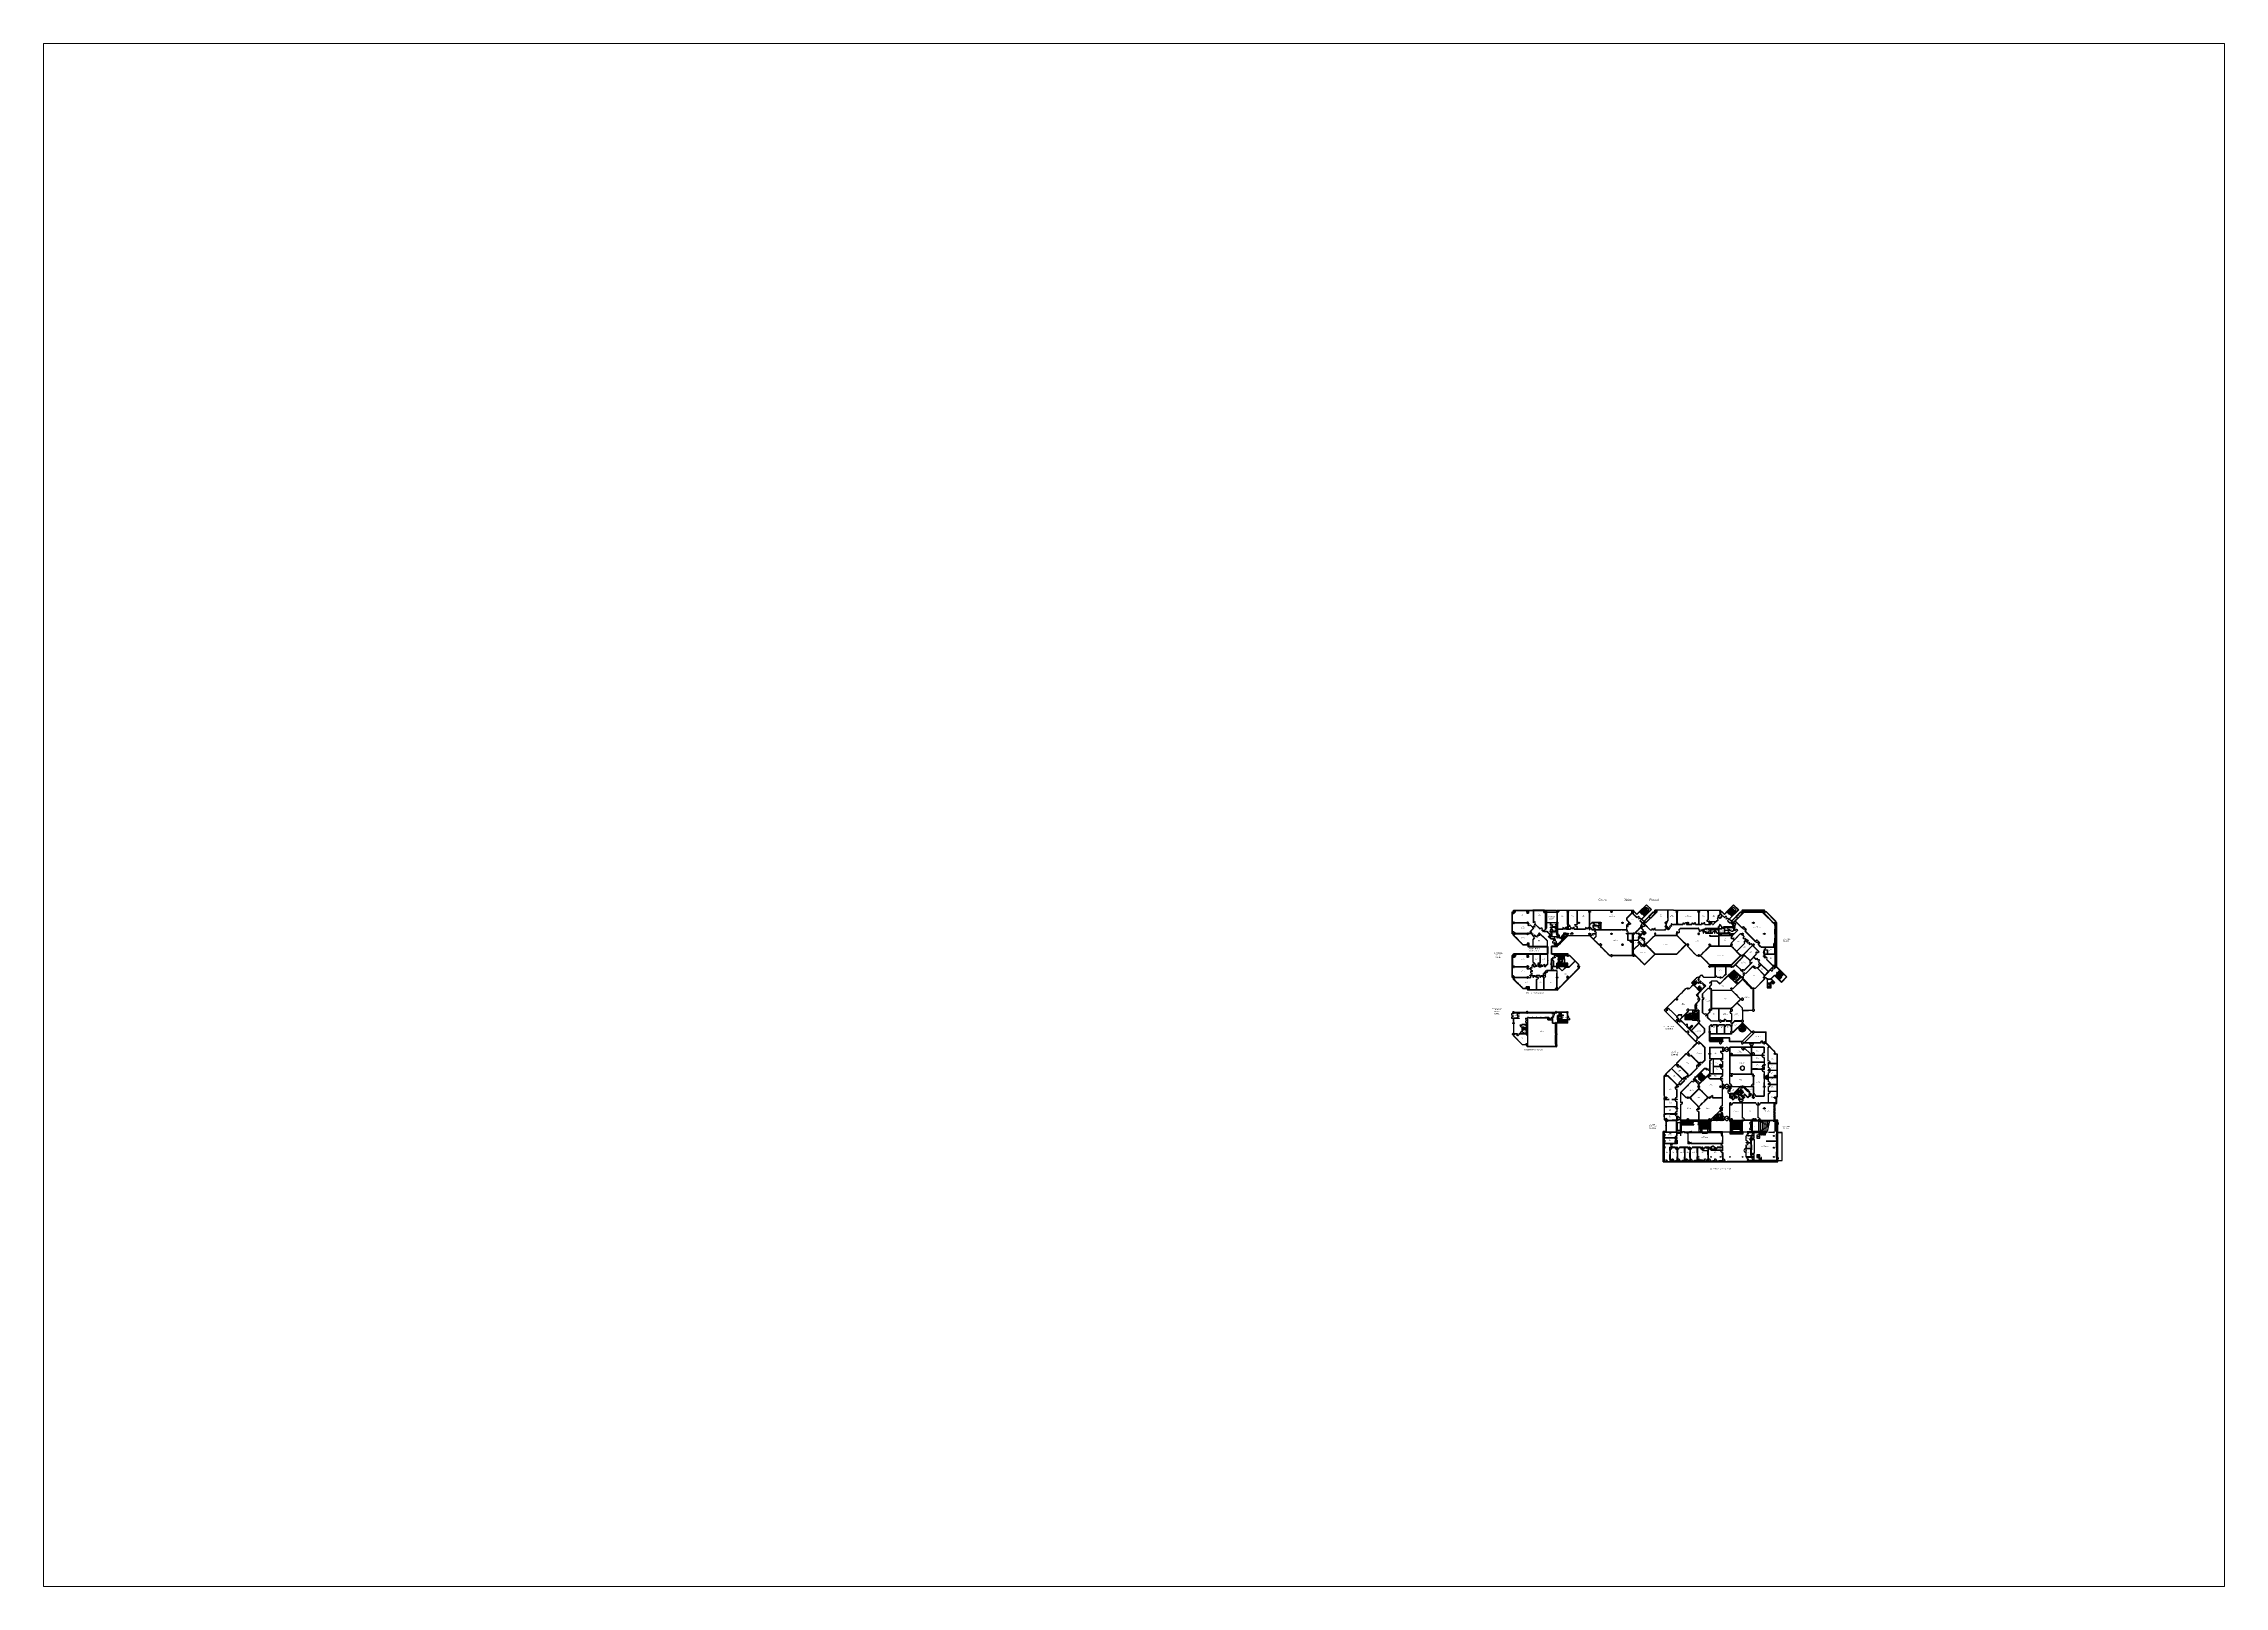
# Paper-space layout 'Présentation1' of a CAD drawing. Header units: metres. Extents: x 30 to 267, y 21 to 189.
# The model-space entities are those that its viewports show. They can reach past a viewport. Long polylines and large blocks are cut down to what shows.
import ezdxf

# ---------------------------------------------------------------- set-up
doc = ezdxf.new("R2010")
doc.units = ezdxf.units.M
for name, pattern in [('CACHE', [0.375, 0.25, -0.125]), ('CACHE2', [0.1875, 0.125, -0.0625]), ('CACHEX2', [0.75, 0.5, -0.25]), ('CONTINU', [0])]:
    doc.linetypes.add(name, pattern=pattern)
for name, color, linetype in [('_numérotation salles', 8, 'Continuous'), ('amphi 201', 8, 'CONTINU'), ('circulation', 7, 'Continuous'), ('Désignation', 8, 'CONTINU'), ('GEX_VOL_Archi', 8, 'Continuous')]:
    doc.layers.add(name, color=color, linetype=linetype)
for name, color, linetype, lineweight in [('_RRA-1-sanitaire', 11, 'Continuous', 9), ('_RRA-8-annotation', 1, 'Continuous', 9), ('A-GLAZ-CURT-MCUT', 52, 'Continuous', 9), ('A-GLAZ-CWMG-OTLN', 51, 'Continuous', 9)]:
    doc.layers.add(name, color=color, linetype=linetype, lineweight=lineweight)
doc.layers.add('_SURFACES', color=7, linetype='Continuous', true_color=0x049090)
doc.layers.add('GEX_VOL_Surf_charges_terrasses', color=7, linetype='Continuous', true_color=0x949400)
doc.styles.add('Désignation', font='swissl.ttf', dxfattribs={"height": 0.2})
doc.styles.add('G100TXT-droit', font='swissl.ttf', dxfattribs={"height": 0.2})
doc.styles.get("Standard").update_dxf_attribs({"font": 'swissl.ttf'})
doc.linetypes.add('ISOLATION', pattern='A,0.0001,-0.1,[134,ltypeshp.shx,S=0.1,R=0,X=-0.1,Y=0],-0.2,[134,ltypeshp.shx,S=0.1,R=180,X=0.1,Y=0],-0.1', length=0.4001)

# ---------------------------------------------------------------- blocks, each defined once
blk = doc.blocks.new('A$Cb9683e5f')
at = {"layer": 'GEX_VOL_Archi'}
for p, q in [((-1, -1.4), (-0.1, -1.4)), ((-0.1, -1.5), (-1, -1.5)), ((-0.6, 0), (-0.1, 0)), ((-0.6, -0.1), (-0.1, -0.1))]:
    blk.add_line(p, q, dxfattribs=at)
at = {"layer": 'GEX_VOL_Archi', "flags": 128}
for points in [[(-0.1, 0), (-0.1, 0), (0, 0), (0, -0.1), (-0.1, -0.1), (-0.1, 0)], [(-0.1, -1.5), (-0.1, -1.5), (0, -1.5), (0, -1.5), (-0.1, -1.5), (-0.1, -1.5)]]:
    blk.add_lwpolyline(points, close=True, dxfattribs=at)
for points in [[(-0.1, -0.1), (-0.1, 0)], [(-0.1, -1.5), (-0.1, -1.4)]]:
    blk.add_lwpolyline(points, dxfattribs=at)
at = {"layer": 'GEX_VOL_Archi'}
for centre, radius, start, end in [((-0.1, -1.5), 0.9, 89.991, 179.9933), ((-0.1, 0), 0.54, 179.9933, 270)]:
    blk.add_arc(centre, radius, start, end, dxfattribs=at)
blk = doc.blocks.new('Panneau système - Vitré-2477421-PC 39 N01')
at = {"layer": 'A-GLAZ-CURT-MCUT'}
for p, q in [((0.76, 0.03), (-0.76, 0.03)), ((-0.76, 0.03), (-0.76, 0.02)), ((-0.76, 0.02), (0.76, 0.02)), ((0.76, 0.02), (0.76, 0.03))]:
    blk.add_line(p, q, dxfattribs=at)
blk = doc.blocks.new('Meneau rectangulaire - 100 x 100mm 2-2477420-PC 39 N01')
at = {"layer": 'A-GLAZ-CWMG-OTLN'}
for p, q in [((5.2, -3.3), (6.7, -3.3)), ((5.2, -3.5), (6.7, -3.5))]:
    blk.add_line(p, q, dxfattribs=at)
blk = doc.blocks.new('A_SAN_Lavabo_Rectangulaire - 60x50-2878699-PC 39 N01')
at = {"layer": '_RRA-1-sanitaire'}
for p, q in [((-0.175, 0.52), (-0.175, 0.065)), ((-0.17, 0.06), (0.42, 0.06)), ((-0.14, 0.515), (-0.14, 0.114)), ((0.385, 0.56), (-0.135, 0.56)), ((0.38, 0.525), (-0.13, 0.525)), ((-0.13, 0.104), (0.38, 0.104)), ((0.39, 0.114), (0.39, 0.515)), ((0.425, 0.065), (0.425, 0.52))]:
    blk.add_line(p, q, dxfattribs=at)
blk.add_circle((0.125, 0.18), 0.03, dxfattribs=at)
for centre, radius, start, end in [((-0.135, 0.52), 0.04, 90, 180), ((-0.17, 0.065), 0.005, 180, 270), ((-0.13, 0.515), 0.01, 90, 180), ((-0.13, 0.114), 0.01, 180, 270), ((0.38, 0.515), 0.01, 0, 90), ((0.38, 0.114), 0.01, 270, 0), ((0.385, 0.52), 0.04, 360, 90), ((0.42, 0.065), 0.005, 270, 0)]:
    blk.add_arc(centre, radius, start, end, dxfattribs=at)

msp = doc.modelspace()

# ---------------------------------------------------------------- hatches: boundary and pattern name
at = {"layer": 'GEX_VOL_Surf_charges_terrasses', "linetype": 'CACHE2', "true_color": 0x636466, "transparency": 33554687}
h = msp.add_hatch(dxfattribs=at)
h.set_pattern_fill('ANSI32', color=251)
h.paths.add_polyline_path([(615, -809.9), (615.7, -809.2), (615.6, -809.1), (614.9, -809.7), (614.9, -809.7), (610.1, -805), (610.8, -804.3), (609.4, -802.9), (608.8, -803.6), (605.6, -800.4), (605, -801), (605, -803.3), (602.5, -803.3), (602.5, -803.4), (600.5, -803.4), (600.5, -805.7), (603, -805.7), (603, -806.8), (603.5, -806.8, -0.669098), (603.6, -807), (604.3, -806.3), (604.9, -806.3), (603.9, -807.3), (603.9, -807.4), (604.2, -807.6), (604.1, -807.7), (603.5, -808.2, 0.414214), (604.8, -808.2, 0.414214), (604.8, -809.3), (605.3, -808.8), (605.4, -808.8), (608, -806.1), (608.2, -806.3), (608.5, -806.3), (608.5, -806.1), (608.5, -806.1), (608.7, -806.1), (608.7, -805.9), (608.7, -805.9), (609, -805.9), (609, -805.9), (609, -806.1), (609.2, -806.1), (609.2, -806.1), (609.2, -806.4), (609.2, -806.4), (609, -806.4), (609, -806.6), (609, -806.6), (608.8, -806.6), (608.8, -806.8), (609.6, -807.6), (609.6, -807.7), (609.6, -807.7), (609, -808.3, 0.414214), (610.3, -808.3, 0.414214), (610.3, -809.3), (610.8, -808.8), (611.6, -809.6), (610.9, -810.2, 0.414214), (612.2, -810.2, 0.414214), (612.2, -811.3), (612.7, -810.8), (613.4, -811.4), (613.6, -811.4), (613.6, -811.2), (613.6, -811.2), (613.8, -811.2), (613.8, -811), (613.8, -811), (614, -811), (614.1, -811), (614.1, -811.2), (614.2, -811.2), (614.3, -811.2), (614.3, -811.5), (614.2, -811.5), (614.1, -811.5), (614.1, -811.7), (614, -811.7), (613.9, -811.7), (613.9, -811.9), (616.6, -814.6), (616, -815.2), (615.4, -814.6, 0.414189), (615.4, -815.8), (614.2, -817), (615.2, -818), (615.7, -817.6, -0.374373), (615.8, -818.5), (615.8, -818.5, -0.382889), (617, -818.6), (616.4, -819.2), (620.9, -823.7), (623.2, -821.4), (620.1, -818.3, 0.414214), (620.1, -817.1), (619.5, -817.7), (618.9, -817.1), (618.9, -817), (618.9, -817), (618.9, -816.8), (618.7, -816.8), (618.7, -816.8), (618.7, -816.5), (618.7, -816.5), (618.9, -816.5), (618.9, -816.3), (618.9, -816.3), (618.9, -815.7), (618.6, -814.8, -0.074807), (618.9, -814.8), (618.9, -813.8), (618.9, -813.4, 0.414198), (619.8, -812.5), (618.9, -812.5), (618.9, -812.5), (617.5, -812.5), (616.2, -811.1), (616.8, -810.4), (616.8, -810.4), (616.3, -810.9, -0.394276), (616.3, -809.9), (616.3, -809.9, -0.398545)], flags=17)
h.paths.add_polyline_path([(604.2, -806.3), (603.7, -806.8), (603.7, -806.3)], flags=0)
h.paths.add_polyline_path([(603.2, -804.4, -1), (604.7, -804.4, -1)], flags=0)
h.paths.add_polyline_path([(602.8, -804.8), (602.8, -804.3), (602.9, -804.3), (602.9, -804.8), (602.9, -804.8)], flags=0)
h.paths.add_polyline_path([(618.9, -817.1), (618.9, -817), (618.9, -817), (618.9, -816.8), (618.7, -816.8), (618.7, -816.8), (618.7, -816.5), (618.7, -816.5), (618.9, -816.5), (618.9, -816.3), (618.9, -816.3), (618.9, -815.7), (618.6, -814.8, -0.074807), (618.9, -814.8), (618.9, -813.8), (618.9, -813.4, 0.414198), (619.8, -812.5), (618.9, -812.5), (618.9, -812.5), (617.5, -812.5), (617.5, -812.5), (616.2, -811.1), (616.8, -810.4), (616.8, -810.4), (616.3, -810.9, -0.394276), (616.3, -809.9), (616.3, -809.9, -0.398545), (615, -809.9), (615.7, -809.2), (615.6, -809.1), (614.9, -809.7), (610.1, -805), (610.8, -804.3), (609.4, -802.9), (608.8, -803.6), (605.6, -800.4), (605, -801), (605, -803.3), (602.5, -803.3), (602.5, -803.4), (600.5, -803.4), (600.5, -805.7), (603, -805.7), (603, -806.8), (603.5, -806.8, -0.669098), (603.6, -807), (604.3, -806.3), (604.9, -806.3), (603.9, -807.3), (603.9, -807.4), (604.2, -807.6), (603.5, -808.2, 0.414214), (604.8, -808.2, 0.414214), (604.8, -809.3), (605.3, -808.8), (608, -806.1), (608.2, -806.3), (608.5, -806.3), (608.5, -806.1), (608.5, -806.1), (608.7, -806.1), (608.7, -805.9), (608.7, -805.9), (609, -805.9), (609, -805.9), (609, -806.1), (609.2, -806.1), (609.2, -806.1), (609.2, -806.4), (609.2, -806.4), (609, -806.4), (609, -806.6), (609, -806.6), (608.8, -806.6), (608.8, -806.8), (609.6, -807.6), (609.6, -807.7), (609.6, -807.7), (609, -808.3, 0.414214), (610.3, -808.3, 0.414214), (610.3, -809.3), (610.8, -808.8), (611.6, -809.6), (610.9, -810.2, 0.414214), (612.2, -810.2, 0.414214), (612.2, -811.3), (612.7, -810.8), (613.4, -811.4), (613.6, -811.4), (613.6, -811.2), (613.6, -811.2), (613.8, -811.2), (613.8, -811), (613.8, -811), (614, -811), (614.1, -811), (614.1, -811.2), (614.2, -811.2), (614.3, -811.2), (614.3, -811.5), (614.2, -811.5), (614.1, -811.5), (614.1, -811.7), (614, -811.7), (613.9, -811.7), (613.9, -811.9), (616.6, -814.6), (616, -815.2), (615.4, -814.6, 0.414189), (615.4, -815.8), (614.2, -817), (615.2, -818), (615.7, -817.6, -0.374373), (615.8, -818.5), (615.8, -818.5, -0.382889), (617, -818.6), (616.4, -819.2), (620.9, -823.7), (623.2, -821.4), (620.1, -818.3, 0.414214), (620.1, -817.1), (619.5, -817.7)], flags=17)
h.paths.add_polyline_path([(603.2, -805), (604.9, -805), (604.9, -803.8), (603.2, -803.8)], flags=8)
at = {"layer": 'GEX_VOL_Surf_charges_terrasses', "linetype": 'CACHE2', "transparency": 33554687}
h = msp.add_hatch(dxfattribs=at)
h.set_pattern_fill('ANGLE')
h.set_pattern_definition([(0, (0, 0), (0, 6.985), [5.08, -1.905]), (90, (0, 0), (-6.985, 4e-16), [5.08, -1.905])])
h.paths.add_polyline_path([(608.8, -841.9), (608.7, -841.9), (608.7, -846.5), (608.8, -846.5)])

# ---------------------------------------------------------------- linework, layer by layer
at = {"layer": '_SURFACES', "color": 7, "linetype": 'CACHE2', "flags": 128}
msp.add_lwpolyline([(596, -805.8), (595.9, -805.8)], dxfattribs=at)
at = {"layer": 'amphi 201', "color": 7, "linetype": 'CACHE2'}
msp.add_lwpolyline([(613, -900.5), (613, -910.3), (614.1, -910.3), (614.1, -911.9), (627.4, -911.9), (627.4, -898.9), (614.1, -898.9), (614.1, -900.5)], close=True, dxfattribs=at)
at = {"layer": 'circulation', "color": 7, "linetype": 'CACHE2'}
msp.add_line((603.4, -801.3), (603.4, -801.3), dxfattribs=at)
at = {"layer": 'Désignation', "color": 7}
for p, q in [((512.8, -832.4), (512.8, -827.5)), ((512.9, -832.4), (512.9, -827.5)), ((512.9, -832.4), (512.9, -827.5))]:
    msp.add_line(p, q, dxfattribs=at)
at = {"layer": 'Désignation', "color": 7, "flags": 128}
for points in [[(512.8, -827.5), (512.8, -832.4), (509.5, -832.4), (509.5, -831.8)], [(516.2, -826.8), (516.2, -832.4), (512.9, -832.4), (512.9, -827.5)]]:
    msp.add_lwpolyline(points, dxfattribs=at)
at = {"layer": 'GEX_VOL_Archi', "color": 7}
for p, q in [((564.1, -792.7), (560.8, -795.9)), ((564.1, -792.8), (560.9, -796)), ((566.4, -795), (564.1, -792.7)), ((566.2, -795), (564.1, -792.8)), ((604.7, -792.8), (601.6, -795.9)), ((604.7, -792.9), (601.6, -796)), ((607.1, -795.1), (604.7, -792.8)), ((606.9, -795.1), (604.7, -792.9)), ((501.4, -796), (501.8, -796)), ((501.4, -806.3), (501.4, -796)), ((501.4, -796.1), (501.8, -796.1)), ((502, -796.8), (501.4, -796.8)), ((501.4, -796.9), (501.4, -798.5)), ((502, -796.9), (501.4, -796.9)), ((501.4, -798.5), (501.5, -798.5)), ((501.4, -798.6), (501.5, -798.6)), ((501.4, -798.6), (501.4, -799.8)), ((501.4, -799.8), (501.5, -799.8)), ((501.4, -799.9), (501.5, -799.9)), ((501.4, -799.9), (501.4, -800.3)), ((501.4, -800.3), (501.5, -800.3)), ((501.4, -800.4), (501.5, -800.4)), ((501.4, -800.4), (501.4, -801.1)), ((501.4, -801.1), (501.5, -801.1)), ((501.4, -801.2), (501.5, -801.2)), ((501.4, -801.2), (501.4, -802)), ((501.4, -802), (501.5, -802)), ((501.4, -802.1), (501.5, -802.1)), ((501.4, -802.1), (501.4, -802.5)), ((501.4, -802.5), (501.5, -802.5)), ((501.4, -802.6), (501.5, -802.6)), ((501.4, -802.6), (501.4, -803.7)), ((501.5, -806.3), (501.5, -796)), ((501.5, -801.1), (501.5, -796.9)), ((501.8, -801.1), (501.5, -801.1)), ((501.5, -805.4), (501.5, -801.2)), ((501.5, -801.2), (501.8, -801.2)), ((501.7, -796.1), (501.7, -796)), ((502, -801), (501.8, -801)), ((501.8, -801), (501.8, -801)), ((501.8, -801), (501.8, -801.1)), ((501.8, -801.2), (501.8, -801.3)), ((501.8, -801.3), (501.8, -801.3)), ((501.8, -801.3), (502, -801.3)), ((502.8, -796.1), (502, -796.9)), ((502.3, -800.8), (502, -800.8)), ((502, -800.8), (502, -800.8)), ((502, -800.8), (502, -801)), ((502, -801.3), (502, -801.5)), ((502, -801.5), (502, -801.5)), ((502, -801.5), (502.3, -801.5)), ((502.1, -795.7), (502.1, -795.3)), ((502.1, -795.3), (517.3, -795.3)), ((502.1, -795.4), (517.3, -795.4)), ((502.1, -795.6), (502.2, -795.6)), ((502.2, -795.7), (502.2, -795.3)), ((502.2, -795.7), (502.2, -795.3)), ((502.3, -796.3), (502.3, -796.2)), ((502.3, -796.2), (502.3, -796.2)), ((502.3, -796.3), (502.3, -796.3)), ((502.3, -801), (502.3, -800.8)), ((502.3, -800.8), (502.3, -800.8)), ((502.5, -801), (502.3, -801)), ((502.3, -801.5), (502.3, -801.3)), ((502.3, -801.3), (502.5, -801.3)), ((502.3, -801.5), (502.3, -801.5)), ((502.5, -801.1), (502.5, -801)), ((502.5, -801), (502.5, -801)), ((508.3, -801.1), (502.5, -801.1)), ((502.5, -801.3), (502.5, -801.2)), ((502.5, -801.2), (508.3, -801.2)), ((502.5, -801.3), (502.5, -801.3)), ((502.7, -795.3), (502.7, -796)), ((502.8, -795.3), (502.8, -796.1)), ((502.8, -796.1), (502.8, -795.4)), ((502.8, -796.1), (502.8, -796.1)), ((502.9, -795.4), (502.9, -795.3)), ((502.9, -795.4), (502.9, -795.4)), ((503, -795.4), (503, -795.3)), ((503, -795.3), (503.4, -795.3)), ((503, -795.4), (503, -795.4)), ((503.4, -795.4), (503.4, -795.3)), ((503.5, -795.4), (503.5, -795.3)), ((503.5, -795.3), (505.2, -795.3)), ((503.6, -795.4), (511.7, -795.4)), ((504.4, -795.4), (504.4, -795.4)), ((505.2, -795.4), (505.2, -795.3)), ((505.3, -795.4), (505.3, -795.3)), ((505.3, -795.3), (506.9, -795.3)), ((506.1, -795.4), (506.1, -795.4)), ((506.9, -795.4), (506.9, -795.3)), ((507, -795.4), (507, -795.3)), ((507, -795.3), (507.4, -795.3)), ((507.4, -795.4), (507.4, -795.3)), ((507.5, -795.4), (507.5, -795.3)), ((507.5, -795.3), (508.6, -795.3)), ((507.8, -795.4), (507.8, -795.4)), ((508.3, -796.2), (508.5, -796.2)), ((508.3, -796.2), (508.3, -796.7)), ((508.7, -796.7), (508.3, -796.7)), ((508.3, -796.7), (508.7, -796.7)), ((508.5, -800.8), (508.3, -801)), ((508.3, -801), (508.3, -801.1)), ((508.3, -801.2), (508.3, -801.3)), ((508.3, -801.3), (508.5, -801.5)), ((508.4, -796.2), (508.4, -796.6)), ((508.4, -796.6), (508.7, -796.6)), ((508.5, -796.2), (508.5, -796.4)), ((508.8, -800.8), (508.5, -800.8)), ((508.5, -801.5), (508.8, -801.5)), ((508.6, -795.4), (508.6, -795.3)), ((508.7, -795.4), (508.7, -795.3)), ((508.7, -795.3), (509.2, -795.3)), ((508.7, -795.4), (508.7, -795.4)), ((508.7, -796.6), (508.9, -796.6)), ((508.7, -796.7), (509, -796.7)), ((509, -801), (508.8, -800.8)), ((508.9, -796.2), (508.9, -796.6)), ((509, -796.2), (509, -796.7)), ((509, -801.3), (509, -801)), ((509, -801.2), (509, -801.2)), ((509, -801.4), (509, -801.3)), ((509, -801.3), (509.3, -801.6)), ((509, -801.4), (509.3, -801.7)), ((509.2, -795.4), (509.2, -795.3)), ((509.3, -795.4), (509.3, -795.3)), ((509.3, -795.3), (509.9, -795.3)), ((509.3, -795.4), (509.3, -795.4)), ((511.3, -803.6), (509.6, -805.3)), ((509.9, -795.4), (509.9, -795.3)), ((509.9, -802.3), (511.3, -803.6)), ((510, -795.3), (511.7, -795.3)), ((510, -795.4), (510, -795.3)), ((510, -802.2), (511.4, -803.5)), ((510, -805), (511.5, -803.6)), ((511.4, -803.6), (510.1, -805)), ((511, -795.4), (511, -795.4)), ((511.1, -795.3), (511.1, -795.3)), ((511.1, -795.4), (511.1, -795.4)), ((511.2, -795.3), (511.7, -795.3)), ((511.3, -801.1), (511.3, -795.3)), ((511.3, -795.4), (511.3, -801.1)), ((511.3, -795.4), (511.3, -801.1)), ((511.3, -801.1), (511.4, -801.1)), ((511.4, -801), (511.4, -795.3)), ((511.4, -795.4), (511.4, -795.4)), ((511.4, -801), (511.4, -801.1)), ((511.4, -803.5), (511.4, -803.5)), ((511.7, -795.4), (511.7, -795.3)), ((511.8, -795.4), (511.8, -795.3)), ((511.8, -795.3), (512.9, -795.3)), ((512, -801.8), (512.6, -802.4)), ((512, -801.8), (512.6, -802.3)), ((512.1, -801.7), (514.5, -804)), ((512.6, -802.3), (512.6, -802.3)), ((512.7, -802.4), (512.6, -802.4)), ((512.7, -795.3), (512.7, -795.3)), ((512.7, -795.4), (512.7, -795.4)), ((512.7, -802.4), (514.4, -804.1)), ((512.9, -795.4), (512.9, -795.3)), ((513, -795.4), (513, -795.3)), ((513, -795.3), (514.6, -795.3)), ((514.4, -795.3), (514.4, -795.3)), ((514.4, -795.4), (514.4, -795.4)), ((514.6, -795.4), (514.6, -795.3)), ((514.7, -795.4), (514.7, -795.3)), ((514.7, -795.3), (516.2, -795.3)), ((516.2, -796.4), (516.2, -795.3)), ((516.2, -795.3), (516.2, -795.3)), ((516.2, -795.4), (516.2, -795.4)), ((516.2, -795.4), (516.2, -795.4)), ((516.2, -795.4), (516.2, -795.4)), ((516.2, -796.4), (517.1, -796.4)), ((516.3, -796.3), (516.3, -795.3)), ((516.3, -796.3), (517, -796.3)), ((516.5, -795.4), (516.5, -795.4)), ((517, -795.9), (517, -795.4)), ((517, -796.3), (517, -796.2)), ((517, -804.1), (517, -796.4)), ((517, -796.6), (517, -796.6)), ((517.1, -795.7), (517.1, -795.4)), ((517.1, -796.4), (517.1, -796.4)), ((517.1, -803.9), (517.1, -796.4)), ((517.1, -804.1), (517.4, -803.6)), ((517.1, -803.9), (517.3, -803.6)), ((517.2, -795.7), (517.2, -795.3)), ((517.3, -795.7), (517.3, -795.3)), ((517.3, -795.3), (517.4, -795.3)), ((517.3, -795.6), (517.3, -795.6)), ((517.3, -796.4), (517.3, -803.6)), ((517.4, -795.3), (517.4, -795.7)), ((517.4, -796.2), (517.4, -803.6)), ((522, -801.1), (517.4, -801.1)), ((517.4, -803.6), (517.4, -801.2)), ((522, -801.2), (517.4, -801.2)), ((517.4, -801.5), (517.4, -803.6)), ((517.6, -796), (522, -796)), ((517.6, -796.1), (522, -796.1)), ((517.7, -796.1), (517.7, -796)), ((517.7, -796.1), (518.1, -796.1)), ((518.1, -796.1), (518.1, -796)), ((518.2, -796.1), (518.2, -796)), ((518.2, -796.1), (519.2, -796.1)), ((519.2, -796.1), (519.2, -796)), ((519.2, -801.2), (519.2, -802.3)), ((519.3, -803.2), (519.2, -803.2)), ((519.2, -803.2), (519.2, -803.5)), ((519.3, -803.5), (519.2, -803.5)), ((519.3, -796.1), (519.3, -796)), ((519.3, -796.1), (520.3, -796.1)), ((519.3, -801.2), (519.3, -802.3)), ((519.3, -803.2), (519.3, -803.5)), ((519.3, -803.2), (519.3, -803.5)), ((522.2, -803.3), (519.3, -803.3)), ((522.2, -803.4), (519.3, -803.4)), ((519.8, -803.6), (519.8, -803.6)), ((520.3, -796.1), (520.3, -796)), ((520.4, -796.1), (520.4, -796)), ((520.4, -796.1), (521.4, -796.1)), ((521.4, -796.1), (521.4, -796)), ((521.5, -796.1), (521.5, -796)), ((521.5, -796.1), (521.9, -796.1)), ((521.9, -796.1), (521.9, -796)), ((522.2, -795.7), (522.2, -795.3)), ((522.2, -795.3), (558, -795.3)), ((522.2, -795.6), (522.3, -795.6)), ((522.2, -802.6), (522.2, -801.5)), ((522.2, -803.4), (522.2, -803.3)), ((522.3, -795.7), (522.3, -795.3)), ((522.3, -795.3), (525.3, -795.3)), ((522.3, -795.4), (523.3, -795.4)), ((522.3, -796.4), (522.3, -800.8)), ((522.3, -801.1), (522.3, -801.1)), ((522.3, -801.2), (522.3, -801.2)), ((522.3, -801.5), (522.3, -805.9)), ((522.5, -795.9), (522.5, -795.6)), ((522.5, -795.6), (523.3, -795.6)), ((522.5, -800.8), (522.5, -796.4)), ((522.5, -801.5), (522.5, -806.1)), ((523.3, -795.6), (523.3, -795.3)), ((523.3, -795.4), (523.3, -795.4)), ((523.3, -795.4), (523.3, -795.4)), ((523.4, -795.6), (523.4, -795.3)), ((524.8, -795.3), (524.8, -795.3)), ((524.9, -795.3), (524.9, -795.3)), ((524.9, -795.3), (526.4, -795.3)), ((525.9, -795.3), (525.9, -795.3)), ((526, -795.3), (527.4, -795.3)), ((526, -795.3), (526, -795.3)), ((526, -795.3), (526.5, -795.3)), ((526.4, -795.3), (526.4, -795.3)), ((526.5, -795.3), (526.5, -795.3)), ((527.3, -795.4), (527.3, -795.3)), ((527.3, -795.7), (527.3, -795.4)), ((527.3, -802), (527.3, -796.4)), ((527.3, -802), (527.5, -802)), ((527.3, -804), (527.3, -802.9)), ((527.3, -802.9), (527.5, -802.9)), ((527.4, -795.4), (527.4, -795.3)), ((527.4, -795.3), (528.4, -795.3)), ((527.4, -795.7), (527.4, -795.4)), ((527.5, -796.4), (527.5, -802)), ((527.5, -802.9), (527.5, -804)), ((528.3, -795.3), (528.3, -795.3)), ((528.4, -795.3), (528.4, -795.3)), ((528.4, -795.3), (528.9, -795.3)), ((528.8, -795.3), (528.8, -795.3)), ((528.9, -795.3), (528.9, -795.3)), ((528.9, -795.3), (530.1, -795.3)), ((530, -795.3), (530, -795.3)), ((530.1, -795.3), (530.1, -795.3)), ((530.1, -795.3), (531.7, -795.3)), ((531.6, -795.3), (531.6, -802)), ((531.6, -802), (531.7, -802)), ((531.6, -802.9), (531.6, -804)), ((531.7, -802.9), (531.6, -802.9)), ((531.7, -795.3), (532.2, -795.3)), ((531.7, -795.3), (531.7, -802)), ((531.7, -802.9), (531.7, -804)), ((532.1, -795.3), (532.1, -795.3)), ((532.2, -795.3), (532.2, -795.3)), ((532.2, -795.3), (533.2, -795.3)), ((533.1, -795.3), (533.1, -795.3)), ((533.1, -795.3), (534.9, -795.3)), ((533.2, -795.3), (533.2, -795.3)), ((534.8, -795.3), (534.8, -795.3)), ((534.9, -795.3), (534.9, -795.3)), ((534.9, -795.3), (535.4, -795.3)), ((535.3, -795.3), (535.3, -795.3)), ((535.4, -795.3), (535.4, -795.3)), ((535.4, -795.3), (536.5, -795.3)), ((535.7, -803.4), (535.7, -804.1)), ((536.4, -795.3), (536.4, -795.3)), ((536.5, -795.3), (536.5, -795.3)), ((536.5, -795.3), (537.5, -795.3)), ((537.2, -796), (537.2, -795.9)), ((537.2, -795.9), (537.4, -795.9)), ((537.2, -796.2), (537.2, -796)), ((537.4, -796.2), (537.2, -796.2)), ((537.2, -796.2), (537.2, -796.2)), ((537.4, -795.9), (537.4, -795.7)), ((537.4, -795.7), (537.4, -795.7)), ((537.4, -795.7), (537.5, -795.7)), ((537.4, -796.4), (537.4, -796.2)), ((537.5, -796.4), (537.4, -796.4)), ((537.4, -796.4), (537.4, -796.4)), ((537.5, -795.4), (537.5, -795.3)), ((537.5, -795.7), (537.5, -795.4)), ((537.5, -795.7), (537.5, -795.4)), ((537.5, -804.3), (537.5, -796.4)), ((537.6, -795.3), (538.7, -795.3)), ((537.6, -795.4), (537.6, -795.3)), ((537.6, -795.7), (537.6, -795.4)), ((537.6, -800.9), (537.6, -796.4)), ((537.6, -800.9), (537.7, -800.9)), ((537.6, -801.3), (537.6, -801)), ((537.6, -804.3), (537.6, -801.3)), ((537.7, -800.9), (537.7, -800.9)), ((538.6, -795.3), (538.6, -795.3)), ((538.6, -800.9), (542.5, -800.9)), ((538.6, -800.9), (538.6, -801)), ((538.6, -801), (539.1, -801)), ((538.7, -795.3), (538.7, -795.3)), ((538.7, -795.3), (540.4, -795.3)), ((538.7, -800.9), (538.7, -801)), ((539.1, -801.3), (539.1, -801)), ((539.2, -801), (541.6, -801)), ((539.2, -801), (539.2, -801.3)), ((539.2, -802.4), (541.6, -802.4)), ((539.2, -802.5), (541.6, -802.5)), ((540.3, -795.3), (540.3, -795.3)), ((540.4, -795.3), (540.4, -795.3)), ((540.4, -795.3), (542, -795.3)), ((541.6, -801), (541.6, -801.3)), ((541.7, -800.9), (542.5, -800.9)), ((541.7, -801), (542.3, -801)), ((541.7, -801), (541.7, -801.3)), ((541.7, -802.4), (542.7, -802.4)), ((541.7, -802.5), (542.7, -802.5)), ((541.9, -795.3), (541.9, -795.3)), ((542, -795.3), (542, -795.3)), ((542, -795.3), (542.5, -795.3)), ((542.4, -795.3), (542.4, -795.3)), ((542.5, -795.3), (542.5, -795.3)), ((542.5, -795.3), (543.6, -795.3)), ((543.6, -795.3), (543.6, -795.3)), ((543.6, -795.3), (545.4, -795.3)), ((543.7, -795.3), (543.7, -795.3)), ((545.3, -795.3), (545.3, -795.3)), ((545.3, -795.3), (546.6, -795.3)), ((545.4, -795.3), (545.4, -795.3)), ((546.5, -795.3), (546.5, -795.3)), ((546.6, -795.3), (546.6, -795.3)), ((546.6, -795.3), (547.1, -795.3)), ((547, -795.3), (547, -795.3)), ((547.1, -795.3), (547.1, -795.3)), ((547.1, -795.3), (547.8, -795.3)), ((547.7, -795.3), (547.7, -795.3)), ((547.8, -795.3), (547.8, -795.3)), ((547.8, -795.3), (548.6, -795.3)), ((548.5, -795.3), (548.5, -795.3)), ((548.6, -795.3), (548.6, -795.3)), ((548.6, -795.3), (549.1, -795.3)), ((549, -795.3), (549, -795.3)), ((549.1, -795.3), (549.1, -795.3)), ((549.1, -795.3), (550.4, -795.3)), ((550.3, -795.3), (550.3, -795.3)), ((550.4, -795.3), (550.4, -795.3)), ((550.4, -795.3), (552.1, -795.3)), ((552, -795.3), (552, -795.3)), ((552.1, -795.3), (552.1, -795.3)), ((552.1, -795.3), (552.6, -795.3)), ((552.5, -795.3), (552.5, -795.3)), ((552.6, -795.3), (552.6, -795.3)), ((552.6, -795.3), (553.8, -795.3)), ((553.7, -795.3), (553.7, -795.3)), ((553.8, -795.3), (553.8, -795.3)), ((553.8, -795.3), (555.5, -795.3)), ((554.7, -802.3), (556, -801)), ((554.7, -802.3), (554.7, -804.3)), ((554.7, -802.3), (555.3, -803)), ((554.8, -799), (557.3, -796.5)), ((554.8, -799), (554.8, -799.8)), ((554.8, -799.8), (556.6, -801.7)), ((554.8, -802.4), (554.8, -804.3)), ((554.9, -799.1), (557.4, -796.6)), ((554.9, -799.1), (554.9, -799.1)), ((554.9, -799.1), (554.9, -799.8)), ((554.9, -799.8), (556.7, -801.6)), ((554.9, -799.8), (554.9, -799.8)), ((555.3, -798.7), (557.4, -796.6)), ((555.3, -801.7), (555.3, -801.7)), ((555.3, -801.7), (555.4, -801.7)), ((555.4, -795.3), (555.4, -795.3)), ((555.5, -795.3), (555.5, -795.3)), ((555.5, -795.3), (556.7, -795.3)), ((556, -801), (556.6, -801.7)), ((556.6, -795.3), (556.6, -795.3)), ((556.6, -801.7), (556.7, -801.6)), ((556.7, -795.3), (556.7, -795.3)), ((556.7, -795.3), (557.1, -795.3)), ((557.1, -795.4), (557.1, -795.3)), ((557.1, -795.4), (557.1, -796.2)), ((557.1, -796.1), (557.1, -796.1)), ((557.1, -796.2), (557.3, -796.5)), ((557.2, -795.4), (557.2, -795.3)), ((557.2, -795.4), (557.2, -796.2)), ((557.2, -795.6), (557.7, -795.6)), ((557.2, -796.2), (557.8, -796.8)), ((557.4, -796.6), (559.6, -798.7)), ((557.4, -796.6), (559.6, -798.8)), ((557.7, -795.9), (557.7, -795.6)), ((557.8, -796.4), (557.8, -796.8)), ((558.6, -797.7), (557.8, -796.9)), ((557.9, -796.9), (557.8, -797)), ((557.9, -795.7), (557.9, -795.3)), ((558, -795.6), (557.9, -795.6)), ((557.9, -796.4), (557.9, -796.9)), ((557.9, -796.9), (559.7, -798.7)), ((558, -795.7), (558, -795.3)), ((558, -795.3), (558.1, -795.3)), ((558.1, -795.7), (558.1, -795.3)), ((558.3, -795.9), (558.4, -795.9)), ((558.3, -796), (558.3, -796)), ((558.3, -796), (559.6, -797.3)), ((558.3, -806.2), (561.6, -803)), ((558.4, -795.9), (559.6, -797.1)), ((558.7, -797.7), (558.6, -797.8)), ((558.6, -806), (561.6, -802.9)), ((558.8, -797.8), (558.7, -797.8)), ((558.9, -798), (558.7, -797.8)), ((559, -798), (558.9, -798.1)), ((559.5, -798.6), (559, -798.1)), ((559, -798.1), (559, -798.1)), ((561.3, -803.4), (559.1, -805.6)), ((559.6, -798.6), (559.5, -798.6)), ((560.8, -795.9), (559.6, -797.1)), ((560.8, -796), (559.6, -797.3)), ((560.4, -798), (559.6, -798.8)), ((559.6, -798.6), (559.6, -798.7)), ((559.7, -798.7), (560.4, -798)), ((559.7, -798.7), (560.4, -798)), ((561.1, -800.1), (561, -800.2)), ((561, -800.2), (562.1, -801.3)), ((561, -800.2), (562.1, -801.3)), ((561.1, -800.1), (561.8, -799.4)), ((561.1, -800.1), (561.8, -799.4)), ((561.3, -800.4), (561.1, -800.1)), ((561.1, -800.1), (562.2, -801.2)), ((561.3, -800.3), (561.2, -800.4)), ((562.1, -801.2), (561.3, -800.4)), ((561.4, -800.4), (561.3, -800.5)), ((561.6, -802.9), (561.3, -803.2)), ((561.3, -803.4), (562.5, -804.6)), ((561.4, -803.1), (561.5, -803.2)), ((561.4, -803.3), (562.6, -804.5)), ((561.6, -796.4), (564.1, -793.8)), ((561.6, -803), (561.6, -803)), ((561.7, -803.6), (561.7, -803.6)), ((561.8, -799.5), (566.2, -795)), ((561.8, -799.5), (563.1, -800.8)), ((561.9, -799.5), (566.4, -795)), ((561.9, -799.5), (563.2, -800.7)), ((561.9, -803.2), (561.9, -803.2)), ((562, -803.3), (562, -803.3)), ((562.2, -801.2), (562.1, -801.3)), ((562.7, -801.3), (562.1, -801.3)), ((562.1, -801.3), (562.1, -801.3)), ((562.1, -801.3), (562.7, -801.3)), ((562.7, -801.2), (562.2, -801.2)), ((562.6, -801.9), (563, -801.5)), ((562.9, -801.6), (562.6, -801.9)), ((562.7, -797.5), (563, -797)), ((562.7, -797.5), (563.3, -797.2)), ((562.7, -801.3), (562.7, -801.3)), ((562.7, -801.3), (562.9, -801.3)), ((563, -801.7), (562.7, -802)), ((562.9, -801.3), (562.9, -801.5)), ((562.9, -801.5), (562.9, -801.5)), ((563, -801.5), (563, -801.6)), ((563, -801.6), (563, -801.5)), ((563, -801.5), (563.1, -801.5)), ((563, -801.6), (566, -804.6)), ((563, -801.7), (565.7, -804.3)), ((563, -797), (563.3, -797.2)), ((563.1, -801.5), (563.2, -801.5)), ((563.1, -801.6), (563.1, -801.5)), ((563.1, -801.6), (563.1, -801.6)), ((566, -804.5), (563.1, -801.6)), ((563.2, -797.1), (565.3, -795)), ((563.2, -801.5), (563.2, -801.3)), ((563.2, -801.3), (563.3, -801.3)), ((563.4, -801), (563.3, -801)), ((563.3, -801), (564, -801)), ((563.3, -801.3), (563.4, -801.3)), ((563.3, -801.9), (563.3, -801.8)), ((566, -804.6), (563.3, -801.9)), ((566, -804.6), (563.3, -801.9)), ((563.4, -801.3), (563.4, -801)), ((563.9, -801), (564, -801)), ((564, -801), (568.9, -796.1)), ((564.1, -793.8), (565.3, -795)), ((568, -795.7), (568, -795.2)), ((576.6, -795.2), (568, -795.2)), ((576.6, -795.2), (568, -795.2)), ((576.6, -795.3), (568, -795.3)), ((568.1, -795.7), (568.1, -795.3)), ((568.2, -795.6), (568.1, -795.6)), ((568.2, -795.7), (568.2, -795.3)), ((568.4, -795.9), (568.4, -795.6)), ((568.4, -795.6), (568.8, -795.6)), ((568.8, -795.4), (568.8, -795.3)), ((568.8, -795.4), (568.8, -796.1)), ((568.9, -795.4), (568.9, -795.3)), ((574, -795.3), (568.9, -795.3)), ((568.9, -795.4), (568.9, -796.1)), ((568.9, -796.1), (568.9, -795.4)), ((569.3, -795.3), (569.3, -795.3)), ((569.4, -795.3), (569.4, -795.3)), ((570.5, -795.3), (570.5, -795.3)), ((570.6, -795.3), (570.6, -795.3)), ((572.1, -795.3), (572.1, -795.3)), ((572.2, -795.3), (572.2, -795.3)), ((572.6, -804.5), (573.5, -803.6)), ((573.1, -802.4), (572.7, -802.9)), ((573.1, -802.4), (572.7, -802.9)), ((573.5, -803.6), (572.7, -802.9)), ((572.7, -802.9), (574.2, -804.4)), ((573.5, -803.6), (572.7, -804.4)), ((572.9, -801), (572.8, -801)), ((572.8, -801), (572.8, -801.3)), ((572.8, -801.3), (572.9, -801.3)), ((573.2, -802.5), (572.8, -802.9)), ((573.5, -803.6), (572.8, -802.9)), ((573, -801), (572.9, -801)), ((572.9, -801.3), (573, -801.3)), ((573.1, -800.8), (573, -800.8)), ((573, -800.8), (573, -801)), ((573, -801.3), (573, -801.5)), ((573, -801.5), (573.1, -801.5)), ((573.3, -800.8), (573.1, -800.8)), ((573.1, -801.5), (573.1, -802.4)), ((573.1, -801.5), (573.1, -801.5)), ((573.1, -801.5), (573.1, -802.4)), ((573.2, -801.5), (573.2, -802.4)), ((573.2, -802.4), (573.2, -801.5)), ((573.2, -801.5), (573.3, -801.5)), ((573.2, -802.4), (574.7, -803.8)), ((574.8, -803.9), (573.2, -802.4)), ((573.2, -802.5), (573.9, -803.2)), ((573.3, -795.3), (573.3, -795.3)), ((574, -800.2), (573.3, -800.9)), ((573.8, -800.4), (573.3, -800.9)), ((573.3, -800.9), (573.3, -800.8)), ((573.3, -800.8), (573.3, -800.8)), ((573.3, -801.5), (573.3, -801.3)), ((573.3, -801.3), (573.5, -801.3)), ((573.3, -801.5), (573.3, -801.5)), ((573.3, -803.8), (573.5, -803.6)), ((573.4, -795.3), (573.4, -795.3)), ((573.4, -801), (574.1, -800.2)), ((573.9, -800.5), (573.4, -801)), ((573.5, -801), (573.4, -801)), ((573.6, -801), (573.5, -801)), ((573.5, -801.3), (573.6, -801.3)), ((573.5, -803.6), (573.9, -803.2)), ((574.3, -804.3), (573.5, -803.6)), ((573.6, -801.3), (573.6, -801)), ((573.6, -803.6), (574, -803.3)), ((574.3, -804.3), (573.6, -803.6)), ((574, -798.9), (574, -795.3)), ((574, -800.2), (574, -799.8)), ((574, -803.3), (574.6, -803.9)), ((574.1, -796.2), (574.1, -795.3)), ((574.1, -795.3), (574.1, -798.9)), ((574.1, -798.9), (574.1, -800.2)), ((574.3, -795.3), (574.3, -795.3)), ((574.3, -804.4), (575.3, -803.3)), ((574.3, -804.3), (575.2, -803.3)), ((574.4, -795.3), (574.4, -795.3)), ((575.4, -795.3), (575.4, -795.3)), ((575.5, -795.3), (575.5, -795.3)), ((575.8, -802.8), (575.8, -802.8)), ((576.4, -802.1), (576.6, -801.9)), ((576.5, -802.2), (576.6, -802)), ((576.6, -795.2), (598.8, -795.2)), ((576.6, -795.2), (598.8, -795.2)), ((576.6, -795.3), (598.8, -795.3)), ((576.6, -801.9), (581, -801.9)), ((581, -802), (576.6, -802)), ((577.1, -795.3), (577.1, -795.3)), ((577.2, -795.3), (577.2, -795.3)), ((578, -795.9), (577.9, -796)), ((577.9, -796), (577.9, -796.2)), ((577.9, -796.2), (577.9, -796.2)), ((577.9, -796.2), (578.1, -796.2)), ((577.9, -796.2), (577.9, -796.2)), ((578.1, -795.9), (578, -795.9)), ((578.2, -795.7), (578.1, -795.7)), ((578.1, -795.7), (578.1, -795.9)), ((578.1, -796.2), (578.1, -796.4)), ((578.1, -796.4), (578.2, -796.4)), ((578.2, -795.7), (578.2, -795.7)), ((578.2, -796.4), (578.2, -796.4)), ((578.3, -795.4), (578.3, -795.3)), ((578.3, -801.9), (578.3, -796.4)), ((578.3, -796.4), (578.4, -796.4)), ((578.3, -796.4), (578.3, -800.1)), ((578.5, -795.9), (578.5, -795.3)), ((578.5, -801.2), (578.5, -796.2)), ((578.5, -801.2), (578.5, -801.9)), ((578.5, -801.9), (581, -801.9)), ((578.5, -801.9), (581, -801.9)), ((579.9, -803.7), (579, -804.5)), ((579.9, -803.7), (579, -804.5)), ((579, -804.5), (579.9, -803.7)), ((579.4, -795.3), (579.4, -795.3)), ((579.5, -795.3), (579.5, -795.3)), ((579.9, -803.7), (588.5, -803.7)), ((580.1, -795.3), (580.1, -795.3)), ((580.2, -795.3), (580.2, -795.3)), ((581, -801.9), (581, -802)), ((581.7, -795.3), (581.7, -795.3)), ((581.7, -801.9), (581.7, -801.9)), ((581.8, -795.3), (581.8, -795.3)), ((582.9, -801.9), (582.7, -801.9)), ((582.7, -802), (582.9, -802)), ((582.8, -795.3), (582.8, -795.3)), ((582.9, -795.3), (582.9, -795.3)), ((582.9, -801.9), (585.2, -801.9)), ((585.3, -802), (582.9, -802)), ((583.3, -795.3), (583.3, -795.3)), ((583.4, -795.3), (583.4, -795.3)), ((583.8, -795.3), (583.8, -795.3)), ((583.9, -795.3), (583.9, -795.3)), ((584.9, -795.3), (584.9, -795.3)), ((585, -795.3), (585, -795.3)), ((585.3, -801.9), (585.2, -801.9)), ((586.1, -801.9), (586, -801.9)), ((586.6, -795.3), (586.6, -795.3)), ((586.7, -795.3), (586.7, -795.3)), ((587, -801.9), (589.5, -801.9)), ((588.5, -801.9), (587, -801.9)), ((589.1, -802), (587, -802)), ((587, -802), (587, -802)), ((587.9, -795.3), (587.9, -795.3)), ((588, -795.3), (588, -795.3)), ((588.1, -796), (588.1, -795.9)), ((588.1, -795.9), (588.3, -795.9)), ((588.1, -796.2), (588.1, -796)), ((588.3, -796.2), (588.1, -796.2)), ((588.1, -796.2), (588.1, -796.2)), ((588.3, -795.9), (588.3, -795.7)), ((588.3, -795.7), (588.3, -795.7)), ((588.3, -795.7), (588.4, -795.7)), ((588.3, -796.4), (588.3, -796.2)), ((588.4, -796.4), (588.3, -796.4)), ((588.3, -796.4), (588.3, -796.4)), ((588.4, -795.4), (588.4, -795.3)), ((588.4, -795.7), (588.4, -795.4)), ((588.5, -803.7), (588.4, -803.7)), ((588.5, -795.4), (588.5, -795.3)), ((588.5, -795.4), (588.5, -795.7)), ((588.5, -795.7), (588.6, -795.7)), ((588.5, -801.9), (588.5, -796.4)), ((588.6, -796.4), (588.5, -796.4)), ((588.5, -801.2), (588.5, -801.2)), ((588.5, -801.2), (588.5, -801.9)), ((588.5, -801.9), (589.7, -801.9)), ((588.5, -804.1), (588.5, -803.7)), ((588.6, -795.7), (588.6, -795.7)), ((588.6, -795.7), (588.6, -795.9)), ((588.6, -795.9), (588.8, -795.9)), ((588.8, -796.2), (588.6, -796.2)), ((588.6, -796.2), (588.6, -796.4)), ((588.6, -796.4), (588.6, -796.4)), ((588.6, -801.9), (588.6, -796.4)), ((588.6, -801.9), (589.7, -801.9)), ((588.8, -795.9), (588.8, -796)), ((588.8, -796), (588.8, -796.2)), ((588.8, -796.2), (588.8, -796.2)), ((588.9, -795.3), (588.9, -795.2)), ((589, -795.3), (589, -795.2)), ((589.1, -802), (589.7, -802)), ((589.7, -801.9), (589.7, -802)), ((589.8, -795.3), (589.8, -795.2)), ((589.9, -795.3), (589.9, -795.2)), ((590.4, -801.9), (590.4, -801.9)), ((591.2, -804.1), (591.6, -803.7)), ((591.3, -801.9), (593.9, -801.9)), ((591.3, -802), (593.9, -802)), ((591.5, -795.3), (591.5, -795.2)), ((591.6, -795.3), (591.6, -795.2)), ((591.6, -803.7), (597.7, -803.7)), ((592.7, -796.1), (592.7, -795.3)), ((592.7, -795.3), (592.7, -799.6)), ((592.7, -799.6), (592.8, -799.7)), ((592.8, -795.4), (592.8, -795.2)), ((592.8, -795.4), (592.8, -799.5)), ((592.8, -799.5), (592.9, -799.6)), ((593.2, -801.3), (593.2, -801)), ((593.2, -801), (593.2, -801)), ((593.2, -801), (593.4, -801)), ((593.4, -801.3), (593.2, -801.3)), ((593.2, -801.3), (593.2, -801.3)), ((593.4, -800.3), (593.5, -800.4)), ((593.4, -801), (593.4, -800.8)), ((593.4, -800.8), (593.4, -800.8)), ((593.4, -800.8), (593.5, -800.8)), ((593.4, -801.5), (593.4, -801.3)), ((593.5, -801.5), (593.4, -801.5)), ((593.4, -801.5), (593.4, -801.5)), ((593.5, -800.3), (593.6, -800.4)), ((593.5, -800.4), (593.5, -800.8)), ((593.5, -801.9), (593.5, -801.5)), ((593.6, -800.4), (593.6, -800.3)), ((593.6, -800.4), (593.6, -800.5)), ((593.6, -800.5), (596.6, -800.5)), ((593.9, -795.3), (593.9, -795.2)), ((594, -795.3), (594, -795.2)), ((594.6, -795.3), (594.6, -795.2)), ((594.7, -795.3), (594.7, -795.2)), ((594.8, -801.9), (595.2, -801.9)), ((594.8, -802), (595.2, -802)), ((597.5, -799.7), (595.2, -802)), ((596.5, -800.6), (595.2, -801.9)), ((596.2, -795.3), (596.2, -795.2)), ((596.3, -795.3), (596.3, -795.2)), ((597.5, -799.7), (596.6, -800.5)), ((596.6, -800.5), (597.5, -799.7)), ((596.7, -795.3), (596.7, -795.2)), ((596.8, -795.3), (596.8, -795.2)), ((597.4, -798.2), (598.6, -797.1)), ((597.4, -798.2), (598.2, -799)), ((598.2, -799), (597.4, -798.2)), ((597.5, -798.2), (598.2, -798.9)), ((597.7, -803.7), (597.7, -802.8)), ((597.7, -802.8), (598.1, -802.8)), ((597.7, -802.8), (597.7, -803.7)), ((597.7, -803.2), (597.7, -803.7)), ((597.7, -803.6), (597.7, -804.1)), ((597.8, -802.9), (598.1, -802.9)), ((597.8, -803.7), (597.8, -802.9)), ((597.8, -803.3), (597.8, -804)), ((597.8, -803.6), (597.8, -804.1)), ((597.8, -803.6), (597.8, -804.1)), ((597.9, -795.3), (597.9, -795.2)), ((598, -795.3), (598, -795.2)), ((598.2, -799), (598.1, -799)), ((598.1, -799), (598.2, -799)), ((598.1, -802.9), (598.1, -802.3)), ((598.3, -798.8), (598.2, -798.9)), ((598.4, -798.9), (598.2, -799.1)), ((598.3, -795.3), (598.3, -796.7)), ((598.3, -796.7), (598.6, -797.1)), ((598.6, -797.1), (598.3, -796.7)), ((598.3, -798.8), (598.4, -798.9)), ((598.4, -795.3), (598.4, -795.9)), ((598.4, -796.2), (598.4, -796.7)), ((598.4, -796.7), (598.7, -797)), ((598.6, -795.7), (598.6, -795.3)), ((598.6, -796.4), (598.6, -796.9)), ((598.6, -796.4), (598.6, -796.9)), ((598.6, -796.9), (598.6, -797)), ((598.6, -796.9), (600.5, -798.7)), ((598.6, -797), (600.4, -798.7)), ((598.7, -795.7), (598.7, -795.3)), ((598.7, -797.1), (599.4, -797.9)), ((598.8, -795.7), (598.8, -795.2)), ((599, -795.9), (599.3, -795.9)), ((599, -796), (599.2, -796)), ((599, -802.8), (599.3, -802.8)), ((599, -802.9), (599.1, -802.9)), ((599.1, -802.9), (599.1, -804)), ((600.4, -797.2), (599.2, -796)), ((599.2, -802.9), (599.2, -804.1)), ((599.2, -802.9), (599.3, -802.9)), ((600.4, -797.1), (599.3, -795.9)), ((599.4, -797.7), (599.3, -797.8)), ((599.5, -797.8), (599.4, -797.9)), ((600.2, -803.2), (600.2, -802.8)), ((600.2, -802.8), (602.4, -802.8)), ((600.2, -802.9), (600.3, -802.9)), ((600.3, -802.9), (600.3, -805.8)), ((600.3, -803.3), (600.3, -803.3)), ((601.6, -795.9), (600.4, -797.1)), ((601.6, -796.1), (600.4, -797.2)), ((601.2, -798), (600.4, -798.7)), ((600.4, -802.9), (600.4, -803.2)), ((600.4, -802.9), (602.3, -802.9)), ((600.4, -803.2), (602.3, -803.2)), ((600.4, -803.3), (602.8, -803.3)), ((600.4, -803.3), (600.4, -804.8)), ((600.5, -798.7), (601.2, -798)), ((600.5, -798.7), (601.2, -798)), ((600.5, -798.7), (600.5, -798.7)), ((602.6, -797), (601.6, -795.9)), ((602.6, -797.1), (601.6, -796.1)), ((602.7, -796.9), (601.7, -795.9)), ((601.8, -800.1), (602.5, -799.4)), ((601.8, -800.1), (602.5, -799.4)), ((601.8, -800.1), (601.9, -800.1)), ((601.8, -800.1), (602, -800.3)), ((601.9, -800.1), (601.8, -800.1)), ((601.8, -800.1), (602.9, -801.1)), ((602.9, -796.7), (601.9, -795.7)), ((601.9, -800.1), (602, -800.3)), ((602, -800.3), (602, -800.3)), ((602, -800.3), (602.9, -801.2)), ((603.1, -796.5), (602.1, -795.5)), ((602.3, -796.2), (602.2, -796.4)), ((602.4, -796.3), (602.2, -796.5)), ((604.7, -793.9), (602.3, -796.3)), ((603.3, -796.3), (602.3, -795.4)), ((602.3, -802.9), (602.3, -803.2)), ((602.4, -802.8), (602.4, -803.3)), ((602.4, -803), (604.7, -803)), ((602.4, -803), (604.7, -803)), ((604.7, -803), (602.4, -803)), ((602.4, -803.2), (605.1, -803.2)), ((603.5, -796.2), (602.5, -795.2)), ((604.7, -794.9), (602.6, -797.1)), ((603.6, -796), (602.6, -795)), ((602.6, -799.4), (606.9, -795.1)), ((602.7, -797.3), (602.6, -797.1)), ((603.9, -800.7), (602.6, -799.4)), ((602.7, -799.4), (607.1, -795.1)), ((602.7, -797.3), (604.9, -795.1)), ((603.9, -800.6), (602.7, -799.4)), ((603.8, -795.8), (602.8, -794.8)), ((602.8, -803.3), (602.8, -803.4)), ((602.9, -797.1), (603.9, -798.1)), ((602.9, -801.1), (603.4, -801.1)), ((602.9, -801.2), (603.4, -801.2)), ((602.9, -803.3), (605.1, -803.3)), ((602.9, -803.3), (602.9, -803.4)), ((604, -795.6), (603, -794.6)), ((603.1, -796.9), (604.1, -797.9)), ((604.2, -795.4), (603.2, -794.5)), ((603.3, -796.7), (604.3, -797.7)), ((604.4, -795.3), (603.4, -794.3)), ((603.4, -797.6), (605.9, -795.1)), ((604.5, -795.1), (603.5, -794.1)), ((603.5, -796.5), (604.5, -797.5)), ((603.6, -796.4), (604.6, -797.3)), ((604.7, -794.9), (603.7, -793.9)), ((603.8, -796.2), (604.8, -797.2)), ((603.9, -801.5), (603.8, -801.5)), ((603.9, -801.4), (604.8, -801.4)), ((603.9, -801.4), (604.8, -801.4)), ((603.9, -801.4), (604.7, -801.4)), ((603.9, -801.4), (604.9, -801.4)), ((604, -796), (605, -797)), ((604.1, -801.3), (604.6, -801.3)), ((604.2, -795.8), (605.2, -796.8)), ((604.4, -795.6), (605.4, -796.6)), ((604.5, -795.5), (605.5, -796.4)), ((604.6, -801.3), (604.7, -801.3)), ((604.6, -801.4), (604.6, -801.4)), ((605.9, -795.1), (604.7, -793.9)), ((604.9, -795.1), (604.7, -794.9)), ((604.7, -795.3), (605.7, -796.3)), ((604.7, -801), (609.7, -796.1)), ((605.5, -800.3), (604.7, -801)), ((604.7, -801.4), (604.7, -801.3)), ((604.7, -801.4), (604.7, -801.4)), ((604.7, -802.3), (604.7, -802.3)), ((604.8, -802.9), (604.7, -802.9)), ((604.7, -802.9), (604.7, -803)), ((604.7, -803), (604.7, -803)), ((605.9, -796.1), (604.9, -795.1)), ((604.9, -801), (605.5, -800.4)), ((604.9, -801.3), (604.9, -801)), ((604.9, -801.4), (604.9, -801.3)), ((604.9, -803), (604.9, -802.9)), ((604.9, -802.9), (604.9, -802.9)), ((604.9, -803), (604.9, -803.2)), ((605.4, -803.5), (605.4, -803.5)), ((608.6, -803.4), (605.5, -800.3)), ((608.8, -803.6), (605.5, -800.3)), ((605.5, -800.3), (605.7, -800.5)), ((608.6, -803.4), (605.5, -800.3)), ((605.6, -800.5), (605.5, -800.4)), ((605.5, -800.4), (608.6, -803.5)), ((608.8, -803.7), (605.5, -800.4)), ((608.6, -803.5), (605.7, -800.6)), ((608.7, -795.3), (608.6, -795.4)), ((608.6, -795.4), (608.6, -795.9)), ((619.1, -795.3), (608.7, -795.3)), ((608.8, -795.5), (619.1, -795.5)), ((608.8, -795.5), (608.8, -795.7)), ((609.4, -802.9), (608.8, -803.6)), ((609.4, -803), (608.8, -803.6)), ((608.8, -803.6), (608.8, -803.7)), ((609.3, -796.3), (609, -796.3)), ((618.7, -796), (609.2, -796)), ((618.7, -796.1), (609.2, -796.1)), ((609.3, -796.1), (609.3, -796)), ((609.4, -802.9), (609.5, -803)), ((609.4, -802.9), (609.5, -803)), ((609.5, -803), (609.4, -803.1)), ((609.4, -803), (609.5, -803.1)), ((609.7, -796.1), (618.1, -796.1)), ((609.9, -796.1), (609.9, -796)), ((610, -796), (610.4, -796)), ((610, -796.1), (610, -796)), ((610.4, -796.1), (610.4, -796)), ((610.5, -796.1), (610.5, -796)), ((610.5, -796), (611.5, -796)), ((611.5, -796.1), (611.5, -796)), ((611.6, -796.1), (611.6, -796)), ((611.6, -796), (613, -796)), ((613, -796.1), (613, -796)), ((613.1, -796.1), (613.1, -796)), ((613.1, -796), (614.1, -796)), ((614.1, -796.1), (614.1, -796)), ((614.2, -796.1), (614.2, -796)), ((614.2, -796), (614.6, -796)), ((614.6, -796.1), (614.6, -796)), ((614.7, -796.1), (614.7, -796)), ((614.7, -796), (616.2, -796)), ((616.2, -796.1), (616.2, -796)), ((616.3, -796), (617.2, -796)), ((616.3, -796.1), (616.3, -796)), ((617.2, -796.1), (617.2, -796)), ((617.3, -796.1), (617.3, -796)), ((617.3, -796), (617.7, -796)), ((617.7, -796.1), (617.7, -796)), ((617.8, -796.1), (617.8, -796)), ((618.1, -796.1), (624, -802)), ((618.6, -796.1), (618.6, -796)), ((619.1, -796.8), (619, -796.9)), ((619.3, -795.4), (619.1, -795.3)), ((619.1, -795.7), (619.1, -795.5)), ((619.1, -796.9), (619.1, -797)), ((619.9, -797.7), (619.1, -796.9)), ((619.3, -795.8), (619.3, -795.4)), ((619.3, -795.8), (619.9, -795.8)), ((619.4, -796), (619.9, -796)), ((619.9, -797.7), (619.8, -797.7)), ((619.9, -795.8), (624.3, -800.2)), ((619.9, -796), (624.1, -800.3)), ((620, -797.7), (619.9, -797.8)), ((620.7, -798.6), (619.9, -797.8)), ((620.7, -798.5), (620.7, -798.6)), ((620.8, -798.6), (620.7, -798.7)), ((621.6, -799.4), (620.8, -798.6)), ((621.6, -799.4), (621.5, -799.4)), ((621.7, -799.4), (621.6, -799.5)), ((622.4, -800.2), (621.6, -799.5)), ((622.4, -800.2), (622.4, -800.3)), ((622.5, -800.3), (622.4, -800.3)), ((623.2, -801.1), (622.5, -800.3)), ((623.3, -801), (623.2, -801.1)), ((623.7, -801.1), (623.3, -801.1)), ((623.3, -801.1), (623.3, -801.2)), ((623.7, -801.2), (623.4, -801.2)), ((624, -801.5), (624, -811)), ((624.1, -801.6), (624, -801.6)), ((624.1, -802), (624, -802)), ((624, -802), (624, -810.8)), ((624.1, -802.1), (624, -802.1)), ((624.1, -802.5), (624, -802.5)), ((624.1, -802.6), (624, -802.6)), ((624.1, -803.7), (624, -803.7)), ((624.1, -800.3), (624.1, -800.8)), ((624.1, -801.5), (624.1, -811)), ((624.1, -802.6), (624.1, -803.7)), ((624.3, -800.2), (624.3, -800.9)), ((624.3, -800.9), (624.8, -800.9)), ((624.5, -801.1), (624.8, -801.1)), ((624.9, -801.1), (624.8, -800.9)), ((624.8, -821.6), (624.8, -801.1)), ((624.9, -821.6), (624.9, -801.1)), ((501.4, -803.7), (501.5, -803.7)), ((501.4, -803.8), (501.5, -803.8)), ((501.4, -803.8), (501.4, -805.4)), ((501.4, -805.4), (501.5, -805.4)), ((501.4, -805.5), (501.5, -805.5)), ((501.4, -806.2), (501.8, -806.2)), ((501.4, -806.3), (501.8, -806.3)), ((502.1, -805.4), (501.5, -805.4)), ((502, -805.5), (501.5, -805.5)), ((501.5, -805.6), (501.5, -805.6)), ((501.7, -806.3), (501.7, -806.2)), ((502.8, -806.3), (502, -805.5)), ((502.9, -806.2), (502.1, -805.4)), ((502.1, -807), (502.1, -806.6)), ((502.1, -806.6), (502.1, -807)), ((502.1, -806.7), (502.2, -806.7)), ((502.1, -807), (506.6, -811.5)), ((502.9, -806.3), (502.2, -807)), ((502.8, -806.3), (502.2, -806.8)), ((502.2, -807), (502.2, -806.6)), ((502.2, -806.7), (502.2, -807)), ((506.6, -811.4), (502.2, -807)), ((502.2, -807), (503, -807.8)), ((508.3, -806.2), (502.9, -806.2)), ((508.3, -806.3), (502.9, -806.3)), ((508.3, -806.3), (502.9, -806.3)), ((503, -807.8), (503, -807.8)), ((503.1, -807.8), (503, -807.9)), ((503.1, -807.9), (503.9, -808.7)), ((503.9, -808.6), (503.8, -808.7)), ((504, -808.7), (503.9, -808.8)), ((503.9, -808.7), (504.6, -809.5)), ((504.7, -809.4), (504.6, -809.5)), ((504.7, -809.5), (504.7, -809.6)), ((504.7, -809.5), (506.6, -811.4)), ((505.6, -810.4), (505.6, -810.4)), ((505.7, -810.4), (505.6, -810.5)), ((508, -811.4), (506.6, -811.4)), ((508.4, -811.4), (506.6, -811.4)), ((508.5, -811.5), (506.6, -811.5)), ((508, -811.4), (508.5, -811.4)), ((508.5, -811.4), (508, -811.4)), ((508.1, -811.4), (508.1, -811.4)), ((508.5, -805.9), (508.3, -806.1)), ((508.3, -806.1), (508.3, -806.2)), ((509.3, -810.6), (508.4, -810.6)), ((509.4, -810.6), (508.4, -810.6)), ((508.4, -810.6), (508.4, -811.5)), ((508.8, -805.9), (508.5, -805.9)), ((509.3, -810.6), (508.5, -810.6)), ((508.5, -810.6), (509.3, -810.6)), ((509.3, -810.7), (508.5, -810.7)), ((508.5, -810.7), (508.5, -811.5)), ((508.5, -811.4), (508.5, -811.4)), ((508.6, -810.7), (509.3, -810.7)), ((508.9, -806), (508.8, -805.9)), ((508.8, -811.7), (508.8, -812.3)), ((517.9, -812.3), (508.8, -812.3)), ((509, -805.9), (508.9, -806)), ((509, -806.1), (509, -806)), ((509, -806.1), (509, -806)), ((509, -806.1), (509, -806)), ((509, -806), (509, -806.1)), ((509, -812), (509, -812.3)), ((509.4, -812.1), (509, -812.1)), ((509, -812.2), (511, -812.2)), ((509, -812.3), (517.9, -812.3)), ((517.9, -812.3), (509, -812.3)), ((509.3, -812.1), (509.3, -810.7)), ((511.3, -812.2), (509.3, -812.1)), ((509.4, -812.1), (509.4, -810.6)), ((511.2, -812.3), (509.5, -812.3)), ((509.7, -805.4), (509.9, -805.1)), ((509.7, -805.4), (509.9, -805.1)), ((509.7, -805.4), (509.9, -805.1)), ((509.9, -805.1), (509.7, -805.4)), ((509.8, -812.2), (509.8, -812.2)), ((509.9, -805.1), (510.6, -805.7)), ((510, -805), (510.6, -805.6)), ((511.7, -812.3), (510, -812.3)), ((510.1, -805), (511.3, -803.7)), ((510.2, -812.3), (510.2, -812.3)), ((510.6, -805.6), (510.6, -805.7)), ((511.7, -808.2), (511, -808.9)), ((511, -808.9), (511, -812.3)), ((511.8, -808.2), (511.1, -809)), ((511.1, -809), (511.1, -812.3)), ((511.1, -812.2), (511.7, -812.2)), ((514.5, -812.2), (511.3, -812.2)), ((511.3, -812.2), (511.7, -812.2)), ((517.9, -812.3), (511.3, -812.3)), ((511.7, -812.2), (512.8, -812.2)), ((511.8, -806.8), (512.5, -807.4)), ((511.8, -806.9), (512.4, -807.5)), ((511.8, -812.3), (511.8, -812.3)), ((512.6, -807.4), (512.4, -807.6)), ((512.4, -807.5), (512.4, -807.5)), ((512.5, -807.4), (512.6, -807.3)), ((512.6, -807.3), (512.5, -807.4)), ((512.8, -812.2), (512.8, -812.3)), ((512.9, -812.2), (512.9, -812.3)), ((517.9, -812.2), (512.9, -812.2)), ((512.9, -812.2), (514.5, -812.2)), ((513.2, -806.9), (513.1, -806.9)), ((514, -805.9), (513.7, -806.2)), ((513.7, -806.2), (514, -805.9)), ((514, -806), (513.8, -806.2)), ((514, -805.9), (514, -805.8)), ((514, -805.8), (517.1, -808.8)), ((514, -806), (517.8, -809.6)), ((514.4, -804.1), (514.5, -804)), ((514.5, -812.2), (514.5, -812.3)), ((514.6, -812.2), (514.6, -812.3)), ((514.6, -812.2), (515.7, -812.2)), ((514.6, -812.2), (515.3, -812.2)), ((515.3, -812.2), (515.3, -812.2)), ((515.7, -805.1), (515.8, -805.2)), ((515.7, -805.2), (515.8, -805.4)), ((515.7, -812.2), (515.7, -812.3)), ((517, -804.1), (515.8, -805.2)), ((515.8, -805.4), (516.8, -804.4)), ((515.8, -812.2), (515.8, -812.3)), ((515.8, -812.2), (516.2, -812.2)), ((516.2, -812.2), (516.2, -812.3)), ((516.3, -812.2), (516.3, -812.3)), ((516.3, -812.2), (517.9, -812.2)), ((516.8, -804.6), (516.7, -804.5)), ((516.8, -804.4), (517, -804.2)), ((516.8, -804.5), (516.8, -804.4)), ((516.8, -804.5), (516.8, -804.5)), ((517, -804.1), (517, -804.1)), ((517, -804.1), (517, -804.1)), ((517, -804.2), (517.1, -804.1)), ((517, -804.2), (517, -804.2)), ((517, -812.2), (517, -812.2)), ((517.2, -808.8), (517.1, -808.8)), ((517.1, -808.8), (517.9, -809.5)), ((517.2, -808.8), (517.2, -808.9)), ((519.1, -806.8), (517.5, -805.1)), ((517.5, -805.1), (517.6, -805.1)), ((518.1, -805.6), (517.6, -805.1)), ((517.7, -805.2), (518.4, -805.9)), ((517.8, -809.6), (517.8, -812.2)), ((517.8, -812.1), (518, -812.1)), ((517.9, -812.1), (517.9, -809.5)), ((517.9, -812.1), (517.9, -812.1)), ((517.9, -812.1), (517.9, -812.1)), ((517.9, -815.6), (517.9, -812.2)), ((517.9, -815.6), (517.9, -812.2)), ((517.9, -812.3), (518, -812.3)), ((517.9, -812.3), (518, -812.3)), ((517.9, -813.8), (518, -813.8)), ((518, -818.7), (518, -812.1)), ((518, -812.3), (518, -812.8)), ((518, -812.3), (518, -813.8)), ((518.3, -807.6), (518.4, -807.5)), ((518.3, -807.6), (518.3, -807.6)), ((519.4, -808.6), (518.3, -807.6)), ((518.4, -805.9), (518.5, -805.8)), ((518.4, -807.5), (518.5, -807.4)), ((518.4, -807.7), (518.4, -807.6)), ((519.4, -808.6), (518.4, -807.6)), ((518.5, -805.9), (518.5, -805.8)), ((518.5, -806), (518.5, -805.9)), ((519.2, -806.7), (518.5, -806)), ((519.8, -807.3), (518.5, -806)), ((518.5, -807.4), (518.5, -807.5)), ((518.5, -807.6), (519.5, -808.5)), ((518.5, -807.6), (519.5, -808.5)), ((519.1, -805.2), (519.2, -805.1)), ((519.2, -805.3), (519.1, -805.2)), ((519.1, -806.8), (519.2, -806.7)), ((519.2, -806.9), (519.1, -806.8)), ((519.2, -804.4), (519.2, -804.9)), ((519.2, -804.8), (519.2, -805.1)), ((519.2, -805.3), (519.4, -805)), ((519.8, -807.3), (519.2, -806.7)), ((519.8, -807.4), (519.2, -806.9)), ((519.3, -804.4), (519.3, -804.8)), ((519.8, -805.2), (519.3, -804.8)), ((519.3, -805), (519.3, -804.9)), ((519.3, -805), (519.4, -804.9)), ((519.3, -804.9), (519.3, -805)), ((519.4, -804.9), (519.3, -804.9)), ((519.8, -805.4), (519.4, -805)), ((519.4, -808.6), (521.1, -808.6)), ((521.1, -808.6), (519.4, -808.6)), ((519.5, -808.5), (521.1, -808.5)), ((519.7, -812.1), (522.5, -812.1)), ((520.3, -812.1), (519.7, -812.1)), ((519.7, -815.7), (519.7, -812.1)), ((519.7, -812.3), (519.8, -812.3)), ((519.7, -812.3), (519.7, -813.8)), ((519.7, -813.8), (519.8, -813.8)), ((522.2, -805.2), (519.8, -805.2)), ((519.8, -805.4), (519.8, -807.3)), ((519.8, -807.2), (519.8, -805.4)), ((519.8, -807.7), (519.8, -807.4)), ((519.8, -807.7), (519.8, -807.4)), ((519.8, -807.7), (520, -807.7)), ((519.8, -812.2), (522.5, -812.2)), ((519.8, -815.6), (519.8, -812.2)), ((519.9, -805.2), (522.2, -805.2)), ((519.9, -805.4), (519.9, -807.4)), ((519.9, -805.4), (522.2, -805.4)), ((519.9, -812.2), (519.9, -812.1)), ((521.3, -812.1), (519.9, -812.1)), ((520, -807.7), (520, -807.6)), ((521.5, -812.1), (520.3, -812.1)), ((520.8, -807.7), (520.8, -807.6)), ((520.8, -807.6), (521, -807.6)), ((522.3, -807.7), (520.8, -807.7)), ((522.2, -807.6), (521, -807.6)), ((522.2, -807.6), (521, -807.6)), ((521.1, -807.7), (521.1, -808.9)), ((521.1, -808.9), (521.1, -807.7)), ((521.1, -808.9), (521.2, -808.9)), ((521.1, -809.4), (521.1, -809.4)), ((521.1, -811.4), (521.1, -810.4)), ((521.4, -811.4), (521.1, -811.4)), ((521.2, -808.9), (521.2, -807.7)), ((521.2, -809.4), (521.2, -809.4)), ((521.3, -810.4), (521.2, -810.4)), ((521.2, -810.6), (521.2, -810.4)), ((522.3, -810.6), (521.2, -810.6)), ((522.3, -810.7), (521.2, -810.7)), ((521.2, -811.3), (521.2, -810.7)), ((522, -811.3), (521.2, -811.3)), ((521.3, -810.6), (521.3, -810.6)), ((521.3, -811.4), (521.3, -812.2)), ((522, -811.4), (521.4, -811.4)), ((521.4, -811.4), (521.4, -812.2)), ((521.4, -811.9), (522.2, -811.9)), ((522.2, -805.6), (522.2, -804.1)), ((522.2, -805.3), (522.2, -805.2)), ((522.2, -805.6), (522.2, -805.9)), ((522.2, -806.6), (522.2, -807.6)), ((522.2, -806.6), (522.2, -807.7)), ((522.2, -811.9), (522.2, -811.7)), ((522.3, -806.6), (522.3, -808.1)), ((522.3, -808.1), (522.4, -808.1)), ((522.3, -810.6), (523.1, -811.4)), ((522.3, -810.7), (523, -811.4)), ((522.4, -806.6), (522.4, -807.7)), ((523.4, -808.1), (522.4, -806.7)), ((523.4, -806.7), (522.4, -808.1)), ((522.4, -806.7), (523.4, -806.7)), ((522.4, -808.1), (522.4, -806.7)), ((522.4, -808.1), (522.4, -807.7)), ((522.4, -807.8), (522.4, -807.8)), ((522.4, -808.1), (522.4, -808.1)), ((522.4, -808.1), (522.4, -808.1)), ((523.4, -808.1), (522.4, -808.1)), ((522.4, -812.2), (522.4, -811.7)), ((522.4, -811.8), (522.5, -811.8)), ((522.5, -804), (525, -804)), ((522.5, -804.1), (525, -804.1)), ((522.5, -812.2), (522.5, -811.7)), ((522.6, -811.5), (523, -811.5)), ((522.7, -811), (522.8, -811)), ((522.7, -811.4), (523, -811.4)), ((526.7, -807.1), (522.8, -811)), ((526.6, -807.1), (522.8, -811)), ((522.8, -811), (522.8, -811)), ((522.8, -811.5), (522.8, -811.4)), ((523.1, -811.3), (527.4, -807)), ((523.1, -811.4), (527.5, -807.1)), ((523.1, -811.4), (523.9, -810.6)), ((523.3, -811.3), (527.5, -807.1)), ((523.4, -806.7), (523.4, -808.1)), ((523.4, -808.1), (523.4, -808.1)), ((523.4, -808.1), (523.8, -808.1)), ((523.4, -808.1), (523.8, -808.1)), ((525.3, -806.5), (523.8, -808.1)), ((525.3, -806.6), (523.8, -808.1)), ((523.8, -808.1), (524.7, -809)), ((523.9, -810.6), (523.9, -810.5)), ((524, -810.5), (523.9, -810.5)), ((524, -807.9), (524.4, -808.3)), ((524, -810.5), (524.8, -809.7)), ((524.3, -807.6), (525.2, -808.6)), ((524.3, -808.5), (524.6, -808)), ((524.3, -808.5), (524.8, -808.2)), ((524.5, -807.4), (525.4, -808.4)), ((524.6, -808.4), (525, -808.8)), ((524.7, -808.1), (526, -806.8)), ((524.7, -807.2), (525.6, -808.1)), ((524.8, -809.7), (524.7, -809.7)), ((524.8, -809.6), (525.6, -808.8)), ((524.9, -809.7), (524.8, -809.6)), ((524.9, -807), (525.8, -807.9)), ((525.1, -806.8), (526, -807.7)), ((525.3, -806), (525.3, -806.5)), ((525.3, -806), (525.3, -806.6)), ((525.3, -806), (525.3, -806)), ((526.6, -806), (525.3, -806)), ((526.6, -806.3), (525.3, -806.3)), ((525.7, -808.9), (525.6, -808.8)), ((525.7, -808.8), (526.5, -808)), ((525.7, -808.8), (525.7, -808.7)), ((525.8, -804), (525.8, -804)), ((526, -806), (526, -806.8)), ((526.5, -808), (526.5, -807.9)), ((526.6, -807.9), (526.5, -807.9)), ((526.6, -806), (526.6, -807.1)), ((526.6, -806), (526.7, -806)), ((526.6, -807.9), (527.4, -807.1)), ((526.7, -804), (528.7, -804)), ((526.7, -804.1), (528.7, -804.1)), ((526.7, -806), (526.7, -807.1)), ((527, -806.4), (527, -806.1)), ((527, -806.1), (527.1, -806.1)), ((527.1, -806.4), (527, -806.4)), ((527.1, -806.1), (527.2, -806.1)), ((527.2, -806.4), (527.1, -806.4)), ((527.2, -806.1), (527.2, -805.9)), ((527.2, -805.9), (527.3, -805.9)), ((527.2, -806.6), (527.2, -806.4)), ((527.3, -806.6), (527.2, -806.6)), ((527.3, -805.9), (527.5, -805.9)), ((527.5, -806.6), (527.3, -806.6)), ((527.4, -807.1), (527.3, -807.1)), ((527.4, -807), (537.5, -807)), ((527.5, -805.9), (527.5, -805.9)), ((527.5, -805.9), (527.5, -806.1)), ((527.5, -806.1), (527.7, -806.1)), ((527.7, -806.4), (527.5, -806.4)), ((527.5, -806.4), (527.5, -806.6)), ((527.5, -806.6), (527.5, -806.6)), ((527.5, -807.1), (537.5, -807.1)), ((527.6, -807.1), (527.6, -807)), ((527.6, -807), (528.4, -807)), ((527.7, -806.1), (527.7, -806.1)), ((527.7, -806.1), (527.7, -806.4)), ((527.7, -806.4), (527.7, -806.4)), ((528.4, -807.1), (528.4, -807)), ((529.9, -806.5), (528.5, -806.5)), ((528.5, -807.1), (528.5, -807)), ((528.5, -807), (529.5, -807)), ((529.8, -806.5), (528.7, -806.5)), ((529.5, -804), (529.5, -804)), ((529.5, -807.1), (529.5, -807)), ((529.6, -807.1), (529.6, -807)), ((529.6, -807), (530, -807)), ((530, -807.1), (530, -807)), ((530.1, -807.1), (530.1, -807)), ((530.1, -807), (531.6, -807)), ((530.4, -804), (535.7, -804)), ((530.4, -804.1), (535.7, -804.1)), ((531.6, -807.1), (531.6, -807)), ((531.7, -807.1), (531.7, -807)), ((531.7, -807), (532.7, -807)), ((532.7, -807.1), (532.7, -807)), ((532.8, -807.1), (532.8, -807)), ((532.8, -807), (533.2, -807)), ((533.2, -807.1), (533.2, -807)), ((533.3, -807.1), (533.3, -807)), ((533.3, -807), (534.9, -807)), ((534.9, -807.1), (534.9, -807)), ((535, -807.1), (535, -807)), ((535, -807), (536, -807)), ((536, -807.1), (536, -807)), ((536.1, -807.1), (536.1, -807)), ((536.1, -807), (536.5, -807)), ((536.4, -804), (536.4, -804)), ((536.5, -807.1), (536.5, -807)), ((536.6, -807.1), (536.6, -807)), ((536.6, -807), (537.4, -807)), ((537.4, -804), (537.5, -804)), ((537.4, -804.1), (537.5, -804.1)), ((537.4, -807.1), (537.4, -807)), ((537.5, -804.3), (537.5, -804.4)), ((537.5, -804.4), (537.6, -804.4)), ((541.8, -811.3), (537.5, -807)), ((541.8, -811.4), (537.5, -807.1)), ((537.5, -807.1), (537.6, -807.1)), ((537.6, -804.3), (537.7, -804.3)), ((537.6, -804.4), (537.7, -804.4)), ((538.4, -807.9), (537.6, -807.1)), ((537.7, -804.3), (537.7, -804.4)), ((537.7, -806.6), (537.7, -807.2)), ((537.9, -806.2), (537.9, -806.2)), ((537.9, -806.2), (538.1, -806.2)), ((537.9, -806.4), (538.1, -806.4)), ((538.1, -806.2), (538.1, -806.4)), ((538.3, -807.9), (538.4, -807.9)), ((538.4, -808), (538.5, -807.9)), ((539.2, -808.7), (538.4, -808)), ((538.6, -804.3), (539.1, -804.3)), ((538.6, -804.3), (538.6, -804.4)), ((538.6, -804.4), (539, -804.4)), ((538.6, -804.4), (539.8, -804.4)), ((538.7, -804.3), (538.7, -804.4)), ((539, -804.6), (539, -804.4)), ((539.7, -804.6), (539, -804.6)), ((539, -806.2), (539.7, -806.2)), ((539.8, -804.6), (539.1, -804.6)), ((539.1, -806.2), (539.1, -806.3)), ((539.1, -806.3), (540.5, -806.3)), ((539.2, -804.3), (541.6, -804.3)), ((540.4, -807.5), (539.2, -808.8)), ((540.5, -807.6), (539.2, -808.9)), ((540.1, -809.6), (539.3, -808.8)), ((539.7, -804.4), (539.7, -804.6)), ((539.7, -806), (539.8, -806)), ((539.7, -806), (539.7, -806.2)), ((539.8, -804.4), (539.8, -804.6)), ((539.8, -804.4), (546.7, -804.4)), ((539.8, -806), (539.8, -806.2)), ((539.8, -806.2), (540.5, -806.2)), ((540.1, -809.7), (540.2, -809.6)), ((540.2, -809.8), (540.2, -809.7)), ((541, -810.5), (540.2, -809.7)), ((540.4, -806.2), (540.4, -807.5)), ((540.4, -806.2), (540.4, -807.5)), ((540.5, -806.2), (540.5, -807.6)), ((541, -810.6), (541, -810.5)), ((541, -810.6), (541.1, -810.6)), ((541.8, -811.3), (541.1, -810.6)), ((541.7, -804.3), (542.7, -804.3)), ((541.7, -811.3), (541.8, -811.3)), ((542.2, -811.3), (541.8, -811.3)), ((542.2, -811.4), (541.8, -811.4)), ((541.9, -811.4), (541.9, -811.3)), ((542.1, -811.3), (541.9, -811.3)), ((542.1, -811.4), (542.1, -811.3)), ((542.6, -811.8), (542.6, -812.2)), ((542.6, -811.9), (542.7, -811.9)), ((542.6, -812), (542.7, -812)), ((542.6, -812.2), (546.9, -816.5)), ((542.7, -811.8), (542.7, -812.1)), ((542.7, -811.9), (542.7, -812)), ((542.7, -812.1), (547, -816.4)), ((542.7, -812.2), (542.7, -812.2)), ((542.7, -812.2), (543.5, -813)), ((542.8, -804.3), (546.7, -804.3)), ((543.5, -813), (543.5, -812.9)), ((543.5, -813.1), (543.6, -813)), ((543.6, -813), (544.3, -813.8)), ((544.3, -813.9), (544.4, -813.8)), ((544.4, -813.9), (544.5, -813.9)), ((548.4, -804.3), (548.6, -804.3)), ((548.4, -804.4), (548.6, -804.4)), ((550.3, -804.3), (550.5, -804.3)), ((550.3, -804.4), (550.5, -804.4)), ((552.2, -804.3), (552.3, -804.3)), ((552.2, -804.4), (552.3, -804.4)), ((554, -804.3), (554.9, -804.3)), ((554, -804.4), (554.8, -804.4)), ((554.7, -804.4), (554.7, -804.5)), ((554.7, -805.9), (554.7, -806)), ((554.7, -806.3), (554.7, -806)), ((554.7, -806), (557.8, -806)), ((554.7, -806.2), (554.7, -806.3)), ((554.8, -806.3), (554.7, -806.3)), ((554.7, -806.3), (555.2, -806.3)), ((554.8, -804.4), (554.8, -804.5)), ((554.8, -805.9), (554.8, -806)), ((554.8, -806.1), (555.2, -806.1)), ((554.8, -806.2), (554.8, -806.1)), ((554.8, -806.2), (555.2, -806.2)), ((554.9, -804.4), (554.9, -804.3)), ((554.9, -804.4), (554.9, -804.3)), ((555.2, -806.2), (555.2, -806.1)), ((555.2, -806.3), (555.2, -809.3)), ((555.2, -809.3), (556.3, -809.3)), ((555.2, -809.3), (556.3, -809.3)), ((555.3, -806.2), (555.3, -806.1)), ((555.3, -806.1), (557.8, -806.1)), ((555.3, -806.2), (555.3, -809.2)), ((555.3, -809.2), (556.3, -809.2)), ((555.3, -809.2), (557.5, -809.2)), ((557.1, -810.3), (557.1, -809.3)), ((557.2, -809.3), (557.5, -809.3)), ((557.2, -809.3), (557.2, -810.3)), ((557.2, -810.3), (557.2, -809.3)), ((557.5, -816.4), (557.5, -806.1)), ((557.6, -806.2), (557.5, -806.2)), ((557.6, -806.2), (557.5, -806.2)), ((557.6, -806.2), (557.5, -806.2)), ((557.6, -806.2), (557.5, -806.2)), ((557.6, -806.3), (557.5, -806.3)), ((557.8, -806.1), (557.6, -806.1)), ((557.6, -806.1), (557.6, -806.1)), ((557.6, -806.1), (557.6, -806.2)), ((557.6, -806.3), (557.6, -806.3)), ((558.1, -805.9), (557.8, -805.9)), ((557.8, -805.9), (557.8, -805.9)), ((557.8, -805.9), (557.8, -806.1)), ((557.8, -806.6), (557.8, -816.1)), ((557.9, -806.6), (557.9, -809.1)), ((557.9, -806.6), (557.9, -809.2)), ((557.9, -809.1), (557.9, -809.2)), ((557.9, -809.2), (560, -809.2)), ((557.9, -809.2), (557.9, -813.1)), ((557.9, -809.3), (559.9, -809.3)), ((557.9, -809.3), (560, -809.3)), ((557.9, -809.3), (557.9, -813.8)), ((557.9, -813.8), (561.3, -810.4)), ((557.9, -813.9), (561.3, -810.6)), ((557.9, -813.9), (561.3, -810.6)), ((557.9, -813.2), (557.9, -813.8)), ((558.1, -806.1), (558.1, -805.9)), ((558.1, -805.9), (558.1, -805.9)), ((558.1, -806), (558.6, -806)), ((558.3, -806.1), (558.1, -806.1)), ((558.1, -806.1), (558.5, -806.1)), ((558.3, -806.2), (558.3, -806.1)), ((558.3, -806.1), (558.3, -806.1)), ((558.3, -806.2), (558.3, -806.2)), ((558.3, -806.2), (558.3, -806.2)), ((558.3, -806.2), (558.3, -806.2)), ((558.3, -806.3), (558.3, -806.3)), ((559, -805.6), (559.6, -806.3)), ((559.1, -805.6), (559.6, -806.1)), ((559.6, -806.1), (559.9, -805.9)), ((559.6, -806.3), (559.9, -806)), ((559.9, -805.9), (561.2, -807.2)), ((559.9, -806), (561.1, -807.3)), ((560, -809.2), (560.5, -808.6)), ((560, -809.3), (560.6, -809.8)), ((560.5, -808.6), (560.6, -808.7)), ((561.2, -808), (560.6, -807.4)), ((560.6, -809.8), (560.6, -809.8)), ((561.1, -807.3), (560.9, -807.6)), ((560.9, -807.6), (561.2, -807.9)), ((562.3, -806.2), (561, -807.6)), ((561, -807.6), (561.7, -808.2)), ((562.3, -806.2), (561.2, -807.2)), ((561.2, -808), (561.2, -807.9)), ((561.3, -808), (561.2, -808)), ((561.3, -808), (561.6, -808.3)), ((561.3, -810.6), (561.4, -810.7)), ((561.8, -803.7), (561.8, -803.7)), ((561.8, -811), (561.8, -811)), ((562, -808.6), (562, -808.6)), ((562, -808.7), (562, -808.7)), ((562, -808.7), (562, -808.7)), ((562.3, -806.2), (562.9, -806.8)), ((562.3, -806.2), (563.2, -806.2)), ((562.4, -811.7), (563, -812.3)), ((562.5, -806.3), (562.9, -806.7)), ((562.5, -806.3), (563.3, -806.3)), ((562.5, -811.6), (563, -812.2)), ((562.7, -809.3), (563.1, -809.7)), ((562.7, -811.8), (562.9, -811.7)), ((562.8, -811.9), (563, -811.7)), ((563, -809.7), (563, -811)), ((563, -812.2), (563.8, -811.5)), ((563, -812.3), (563.8, -811.6)), ((563.1, -805.2), (563.2, -805.3)), ((563.1, -809.7), (563.1, -811)), ((563.2, -805.1), (563.9, -805.8)), ((563.2, -805.3), (563.2, -805.3)), ((563.2, -805.3), (563.2, -806.2)), ((563.2, -805.3), (563.7, -805.8)), ((563.2, -811.5), (563.2, -811.5)), ((563.3, -805.4), (563.3, -806.2)), ((563.4, -811.3), (563.6, -811.3)), ((563.4, -811.4), (563.7, -811.4)), ((563.5, -811.3), (563.8, -811.5)), ((563.8, -811.4), (563.6, -811.2)), ((563.7, -811.2), (568.1, -815.6)), ((563.8, -805.8), (563.9, -805.8)), ((563.8, -811.4), (568.1, -815.7)), ((563.8, -811.4), (563.9, -811.4)), ((563.8, -811.6), (568, -815.7)), ((563.9, -811.4), (563.9, -811.5)), ((563.9, -811.5), (564.7, -812.2)), ((563.9, -811.5), (564, -811.5)), ((564, -810.8), (564.1, -810.8)), ((564.1, -810.7), (564.2, -810.8)), ((564.6, -810.4), (564.5, -810.3)), ((564.6, -810.3), (564.6, -810.2)), ((564.7, -812.2), (564.6, -812.3)), ((564.8, -812.3), (564.7, -812.3)), ((564.7, -812.3), (565.5, -813.1)), ((565.4, -809.5), (565.3, -809.5)), ((565.5, -809.5), (565.4, -809.4)), ((565.5, -813), (565.5, -813.1)), ((565.6, -813.1), (565.5, -813.2)), ((565.6, -813.1), (566.3, -813.9)), ((566.5, -804.5), (566, -804.5)), ((566.1, -804.6), (566, -804.6)), ((566.5, -804.6), (566.1, -804.6)), ((566.2, -808.7), (566.2, -808.6)), ((566.3, -808.6), (566.2, -808.6)), ((566.4, -813.9), (566.3, -813.9)), ((567.1, -807.9), (567, -807.8)), ((567.1, -807.8), (567.1, -807.7)), ((567.3, -804.5), (567.2, -804.5)), ((578.2, -807), (567.9, -807)), ((578.2, -807), (567.9, -807)), ((567.9, -807.1), (578.4, -807.1)), ((572.6, -804.5), (568.2, -804.5)), ((572.6, -804.5), (568.2, -804.5)), ((568.2, -804.5), (568.2, -804.6)), ((572.7, -804.6), (568.2, -804.6)), ((568.2, -807.1), (568.2, -807)), ((568.9, -807.1), (568.9, -807)), ((569, -807.1), (569, -807)), ((570.6, -807.1), (570.6, -807)), ((570.7, -807.1), (570.7, -807)), ((572.3, -807.1), (572.3, -807)), ((572.4, -807.1), (572.4, -807)), ((573.3, -803.8), (572.6, -804.5)), ((573.3, -803.8), (572.6, -804.5)), ((572.7, -804.4), (572.6, -804.5)), ((573.5, -803.7), (572.7, -804.6)), ((573.3, -803.8), (573.3, -803.8)), ((573.3, -803.8), (573.3, -803.8)), ((573.3, -803.8), (573.3, -803.8)), ((573.4, -803.8), (573.5, -803.7)), ((573.5, -803.7), (574.3, -804.4)), ((573.9, -807.1), (573.9, -807)), ((574, -807.1), (574, -807)), ((575.6, -807.1), (575.6, -807)), ((575.7, -807.1), (575.7, -807)), ((577.3, -807.1), (577.3, -807)), ((577.4, -807.1), (577.4, -807)), ((578.4, -805.2), (578.2, -805.3)), ((578.2, -805.3), (578.4, -805.2)), ((578.2, -805.3), (578.2, -805.9)), ((578.2, -806.6), (578.2, -807.1)), ((578.2, -807.1), (578.2, -807)), ((582.5, -811.3), (578.2, -807.1)), ((578.4, -805.2), (578.3, -805.4)), ((578.3, -805.4), (578.4, -805.2)), ((578.3, -805.4), (578.3, -805.9)), ((578.3, -805.9), (578.3, -805.4)), ((578.4, -805.9), (578.3, -805.9)), ((578.3, -806.6), (578.3, -807)), ((578.3, -807), (578.3, -806.6)), ((578.3, -806.6), (578.4, -806.6)), ((582.7, -811.3), (578.3, -807)), ((582.6, -811.3), (578.3, -807)), ((582.5, -811.3), (578.3, -815.6)), ((582.7, -811.3), (578.3, -815.7)), ((578.4, -805.2), (578.4, -805.2)), ((578.4, -806.1), (578.4, -805.9)), ((578.4, -805.9), (578.4, -805.9)), ((578.6, -806.1), (578.4, -806.1)), ((578.4, -806.6), (578.4, -806.4)), ((578.4, -806.4), (578.6, -806.4)), ((578.4, -806.6), (578.4, -806.6)), ((579.2, -807.9), (578.4, -807.1)), ((578.4, -807.2), (578.4, -807.1)), ((578.6, -806.4), (578.6, -806.1)), ((578.6, -806.1), (578.6, -806.1)), ((578.6, -806.4), (578.6, -806.4)), ((579.6, -804), (579, -804.5)), ((579.1, -804.6), (579, -804.5)), ((579.1, -804.6), (579.9, -803.8)), ((579.6, -804.1), (579.1, -804.6)), ((579.1, -807.9), (579.2, -807.9)), ((579.2, -808), (579.3, -807.9)), ((580, -808.7), (579.2, -808)), ((583.6, -803.8), (579.9, -803.8)), ((579.9, -803.8), (588.4, -803.8)), ((579.9, -803.8), (588.4, -803.8)), ((580, -808.8), (580, -808.7)), ((580, -808.8), (580.1, -808.8)), ((580, -813.9), (580.1, -813.9)), ((580.8, -809.6), (580.1, -808.8)), ((580.8, -813.1), (580.1, -813.9)), ((580.8, -809.6), (580.9, -809.5)), ((580.8, -813.1), (580.9, -813.2)), ((580.9, -809.7), (580.9, -809.6)), ((581.7, -810.4), (580.9, -809.6)), ((581.7, -812.3), (580.9, -813.1)), ((580.9, -813), (580.9, -813.1)), ((581.6, -810.4), (581.7, -810.4)), ((581.6, -812.3), (581.7, -812.3)), ((581.7, -810.5), (581.8, -810.4)), ((582.5, -811.2), (581.7, -810.5)), ((582.5, -811.5), (581.7, -812.2)), ((581.7, -812.2), (581.8, -812.3)), ((582.5, -811.3), (582.5, -811.2)), ((582.5, -811.4), (582.5, -811.5)), ((583, -811.3), (582.6, -811.3)), ((583, -811.3), (582.6, -811.3)), ((583, -811.4), (582.6, -811.4)), ((583.2, -811.2), (583, -811.2)), ((583, -811.2), (583, -811.2)), ((583, -811.2), (583, -811.3)), ((583.3, -811), (583.2, -811)), ((583.2, -811), (583.2, -811.2)), ((583.5, -811), (583.3, -811)), ((583.3, -811.7), (583.3, -812.2)), ((587.6, -816.6), (583.3, -812.2)), ((586.7, -815.7), (583.3, -812.2)), ((583.4, -811.7), (583.4, -812.2)), ((583.4, -812.2), (583.4, -811.7)), ((583.4, -811.7), (583.5, -811.7)), ((583.4, -812.2), (587.6, -816.5)), ((587.6, -816.5), (583.4, -812.2)), ((583.5, -811.2), (583.5, -811)), ((583.5, -811), (583.5, -811)), ((583.7, -811.2), (583.5, -811.2)), ((583.5, -811.7), (583.5, -811.5)), ((583.5, -811.5), (583.7, -811.5)), ((583.5, -811.7), (583.5, -811.7)), ((583.7, -811.5), (583.7, -811.2)), ((583.7, -811.2), (583.7, -811.2)), ((583.7, -811.5), (583.7, -811.5)), ((588.4, -803.8), (588.4, -804.1)), ((588.4, -803.8), (588.4, -804.2)), ((588.4, -804.2), (588.5, -804.2)), ((588.7, -804.1), (588.5, -804.1)), ((588.5, -804.2), (588.7, -804.2)), ((588.7, -804.2), (588.7, -804.1)), ((588.7, -804.1), (588.7, -804.1)), ((588.7, -804.2), (588.7, -804.2)), ((589.2, -816.4), (593.5, -812.1)), ((593.5, -812.1), (589.2, -816.4)), ((589.3, -816.4), (593.6, -812.2)), ((590.3, -804.1), (591.2, -804.1)), ((590.3, -804.1), (590.3, -804.1)), ((590.3, -804.1), (590.3, -804.2)), ((590.5, -804.2), (590.3, -804.2)), ((590.5, -805), (590.5, -805.9)), ((590.5, -805.9), (590.7, -805.9)), ((590.6, -804.8), (591.6, -803.9)), ((590.6, -804.2), (591, -804.2)), ((590.6, -804.6), (591, -804.2)), ((590.6, -805), (590.6, -805.8)), ((590.6, -805.8), (590.7, -805.8)), ((590.6, -805.9), (590.7, -805.9)), ((590.7, -805.9), (590.7, -805.8)), ((590.7, -805.9), (590.7, -805.9)), ((591.6, -803.9), (593.9, -803.9)), ((591.6, -805.8), (594.9, -805.8)), ((591.6, -805.8), (591.6, -805.9)), ((591.6, -805.9), (594.9, -805.9)), ((591.8, -813.9), (591.7, -813.9)), ((591.9, -813.9), (591.8, -813.8)), ((591.9, -805.8), (594.9, -805.8)), ((591.9, -813.8), (592.6, -813.1)), ((592.7, -813.1), (592.6, -813)), ((592.7, -813), (593.5, -812.2)), ((592.7, -813), (592.7, -813)), ((593.5, -812.3), (593.4, -812.2)), ((603.8, -812.1), (593.5, -812.1)), ((597.7, -812.1), (593.5, -812.1)), ((594.3, -812.1), (593.6, -812.1)), ((593.6, -812.2), (593.6, -812.1)), ((603.7, -812.2), (593.6, -812.2)), ((593.7, -807.3), (593.7, -806.9)), ((593.7, -806.9), (593.8, -806.9)), ((593.7, -807.3), (597.6, -807.3)), ((597.7, -807.3), (593.7, -807.3)), ((593.8, -806.9), (593.8, -807.2)), ((593.8, -807.2), (597.7, -807.2)), ((593.9, -803.9), (593.9, -805.8)), ((594.2, -803.9), (594.2, -803.7)), ((594.2, -803.7), (597.7, -803.7)), ((594.2, -805.8), (594.2, -803.9)), ((594.2, -804.1), (597.7, -804.1)), ((594.2, -805.8), (594.2, -804.2)), ((594.2, -804.2), (597.7, -804.2)), ((594.3, -804), (594.3, -803.8)), ((594.3, -803.8), (597.6, -803.8)), ((594.3, -804), (597.6, -804)), ((594.3, -807.3), (594.3, -807.3)), ((594.3, -812.2), (594.3, -812.1)), ((594.4, -807.3), (594.4, -807.3)), ((594.4, -812.2), (594.4, -812.1)), ((596, -812.1), (594.4, -812.1)), ((595.8, -805.8), (595.8, -805.9)), ((595.8, -805.8), (595.9, -805.8)), ((595.8, -805.9), (596, -805.9)), ((595.9, -804.2), (595.9, -805.8)), ((595.9, -804.2), (595.9, -805.8)), ((595.9, -805.8), (596, -805.8)), ((596, -805.8), (596, -805.9)), ((596, -812.2), (596, -812.1)), ((596.1, -812.2), (596.1, -812.1)), ((597.4, -812.1), (596.1, -812.1)), ((596.9, -805.8), (597.7, -805.8)), ((596.9, -805.9), (597.7, -805.9)), ((597.4, -812.1), (597.4, -812.2)), ((597.5, -812.1), (597.5, -812.2)), ((597.6, -803.8), (597.6, -804)), ((597.7, -803.8), (597.7, -804)), ((597.7, -804), (597.7, -804.5)), ((597.7, -804.2), (597.7, -804.2)), ((597.7, -804.2), (597.7, -805.8)), ((597.7, -804.4), (597.7, -812.1)), ((597.7, -804.5), (597.7, -804.5)), ((599.1, -804), (597.8, -804)), ((599.2, -804.1), (597.8, -804.1)), ((597.8, -804.1), (597.8, -805.8)), ((597.8, -805.8), (600.3, -805.8)), ((597.8, -805.9), (602.8, -805.9)), ((597.8, -805.9), (597.8, -806.8)), ((597.8, -806.8), (602.8, -806.8)), ((597.8, -806.9), (603.5, -806.9)), ((597.8, -806.9), (597.8, -812.1)), ((597.8, -812.1), (597.8, -806.9)), ((597.8, -806.9), (603.5, -806.9)), ((597.8, -807), (603.5, -807)), ((603.7, -812.1), (597.8, -812.1)), ((597.9, -812.1), (597.9, -812.2)), ((598, -812.1), (598, -812.2)), ((599.4, -812.1), (598, -812.1)), ((599.4, -812.2), (599.4, -812.1)), ((599.5, -812.2), (599.5, -812.1)), ((599.9, -812.1), (599.5, -812.1)), ((599.9, -812.2), (599.9, -812.1)), ((601.1, -812.1), (600, -812.1)), ((600, -812.2), (600, -812.1)), ((600.4, -804.5), (602.8, -804.5)), ((600.4, -804.6), (602.8, -804.6)), ((600.4, -804.8), (600.4, -805.8)), ((600.4, -805.8), (602.8, -805.8)), ((601.1, -812.2), (601.1, -812.1)), ((601.2, -812.2), (601.2, -812.1)), ((602.8, -812.1), (601.2, -812.1)), ((602.8, -804.3), (602.8, -804.8)), ((602.8, -804.3), (602.9, -804.3)), ((602.8, -804.7), (602.8, -804.7)), ((602.8, -804.8), (602.9, -804.8)), ((602.8, -805.7), (602.8, -805.8)), ((602.8, -805.9), (602.8, -806.8)), ((602.8, -812.2), (602.8, -812.1)), ((602.9, -804.3), (602.9, -804.8)), ((602.9, -805.7), (602.9, -806.9)), ((603.7, -812.1), (602.9, -812.1)), ((602.9, -812.2), (602.9, -812.1)), ((603.6, -811.2), (603.4, -811.2)), ((603.4, -811.2), (603.4, -811.2)), ((603.4, -811.2), (603.4, -811.5)), ((603.4, -811.5), (603.4, -811.5)), ((603.4, -811.5), (603.6, -811.5)), ((603.5, -806.9), (604, -807.5)), ((603.5, -806.9), (603.6, -806.9)), ((603.5, -806.9), (604, -807.5)), ((603.5, -807), (604, -807.5)), ((603.6, -806.9), (603.6, -806.2)), ((603.6, -806.2), (605, -806.2)), ((603.7, -811), (603.6, -811)), ((603.6, -811), (603.6, -811)), ((603.6, -811), (603.6, -811.2)), ((603.6, -811.5), (603.6, -811.7)), ((603.6, -811.7), (603.6, -811.7)), ((603.6, -811.7), (603.7, -811.7)), ((603.7, -806.8), (603.7, -806.3)), ((603.7, -806.3), (604.2, -806.3)), ((603.7, -806.8), (604.2, -806.3)), ((603.7, -810.4), (605.3, -808.9)), ((603.7, -811), (603.7, -810.4)), ((603.7, -811), (603.7, -810.5)), ((603.7, -810.5), (603.7, -811)), ((603.7, -811.7), (603.7, -812.1)), ((603.7, -811.7), (603.7, -812.1)), ((603.7, -812.2), (603.7, -812.1)), ((608, -816.5), (603.7, -812.2)), ((603.8, -810.5), (608, -806.2)), ((603.8, -811), (603.8, -810.5)), ((603.9, -811), (603.8, -811)), ((603.8, -811.7), (603.8, -812.1)), ((603.8, -812.1), (603.8, -811.7)), ((603.8, -811.7), (603.9, -811.7)), ((608.1, -816.4), (603.8, -812.1)), ((605.5, -813.8), (603.8, -812.1)), ((603.8, -812.3), (603.9, -812.2)), ((604.6, -813), (603.8, -812.2)), ((606.6, -804.7), (603.9, -807.4)), ((606.5, -804.7), (603.9, -807.3)), ((603.9, -807.4), (604.2, -807.6)), ((604.1, -807.7), (603.9, -807.4)), ((603.9, -811.2), (603.9, -811)), ((603.9, -811), (603.9, -811)), ((604.1, -811.2), (603.9, -811.2)), ((603.9, -811.7), (603.9, -811.5)), ((603.9, -811.5), (604.1, -811.5)), ((603.9, -811.7), (603.9, -811.7)), ((604.2, -807.6), (604.1, -807.7)), ((604.1, -811.5), (604.1, -811.2)), ((604.1, -811.2), (604.1, -811.2)), ((604.1, -811.5), (604.1, -811.5)), ((604.3, -806.3), (604.9, -806.3)), ((604.6, -813.1), (604.7, -813)), ((604.6, -813), (604.6, -813)), ((605.4, -813.8), (604.7, -813.1)), ((605.4, -808.8), (608, -806.1)), ((605.4, -813.9), (605.5, -813.8)), ((605.5, -813.9), (605.5, -813.9)), ((606, -804.1), (606.1, -804.1)), ((606, -814.5), (609.9, -810.6)), ((606.1, -814.5), (610, -810.6)), ((606.3, -804.3), (606.3, -804.3)), ((606.3, -804.3), (606.6, -804.7)), ((608, -806.1), (608.2, -806.3)), ((608.5, -806.3), (608.2, -806.3)), ((608.5, -806.4), (608.3, -806.4)), ((608.3, -806.4), (608.7, -806.7)), ((608.7, -806.6), (608.7, -806.7)), ((608.8, -806.6), (608.8, -806.8)), ((608.8, -806.8), (609.6, -807.6)), ((609, -816.2), (613.6, -811.7)), ((609.1, -816.3), (613.6, -811.7)), ((609.6, -807.6), (609.6, -807.7)), ((609.6, -807.7), (609.6, -807.7)), ((610.7, -804.3), (610, -805)), ((610, -805), (614.5, -809.5)), ((614.5, -809.5), (610, -805)), ((610, -805), (614.5, -809.5)), ((610.1, -805), (610.8, -804.3)), ((610.1, -805), (610.1, -805)), ((614.9, -809.7), (610.1, -805)), ((610.2, -805), (614.9, -809.7)), ((610.2, -805), (610.2, -805)), ((610.3, -808.3), (610.3, -808.3)), ((610.5, -809.9), (611.2, -809.3)), ((610.5, -809.9), (610.5, -809.9)), ((610.7, -804.3), (610.6, -804.2)), ((610.6, -804.2), (610.7, -804.3)), ((610.6, -810), (611.2, -809.4)), ((610.7, -804.2), (610.8, -804.3)), ((610.8, -804.3), (610.7, -804.2)), ((610.8, -808.8), (611.6, -809.6)), ((611.2, -809.4), (611.5, -809.6)), ((612.2, -810.3), (612.2, -810.3)), ((612.7, -810.8), (613.4, -811.4)), ((613.6, -811.4), (613.4, -811.4)), ((613.6, -811.5), (613.5, -811.5)), ((613.8, -811.7), (613.8, -811.8)), ((613.9, -811.7), (613.9, -811.9)), ((614.5, -809.5), (614.9, -809.9)), ((615.6, -809.1), (614.9, -809.7)), ((614.9, -809.9), (615.6, -809.2)), ((615.6, -809.1), (615.7, -809.2)), ((615.6, -809.1), (615.7, -809.2)), ((615.7, -809.2), (615.6, -809.2)), ((615.6, -809.2), (615.6, -809.2)), ((616.8, -810.4), (616.2, -811.1)), ((616.2, -811.1), (617.3, -812.3)), ((617.3, -812.3), (616.2, -811.1)), ((616.2, -811.1), (617.5, -812.5)), ((616.3, -809.9), (616.3, -809.9)), ((616.3, -811.1), (617.5, -812.3)), ((616.5, -811.3), (617.4, -812.2)), ((616.8, -810.4), (616.9, -810.5)), ((616.8, -810.4), (616.8, -810.4)), ((616.8, -810.4), (616.9, -810.5)), ((617.5, -812.3), (624.1, -812.3)), ((618.9, -812.5), (617.5, -812.5)), ((618.9, -812.5), (617.5, -812.5)), ((617.5, -812.5), (623.8, -812.5)), ((617.5, -812.5), (617.5, -812.5)), ((617.6, -812.5), (617.6, -812.5)), ((618.9, -813.4), (618.9, -813.8)), ((624, -812.5), (619, -812.5)), ((624.1, -812.5), (619, -812.5)), ((619, -812.5), (619, -812.5)), ((619, -813.4), (619, -813.7)), ((619, -813.5), (619, -813.5)), ((619, -813.5), (619, -813.7)), ((619, -813.7), (620.5, -813.7)), ((620.5, -813.7), (620.5, -815.8)), ((623.5, -812.3), (623.5, -810.8)), ((624, -810.8), (623.5, -810.8)), ((623.5, -811.3), (623.5, -812.3)), ((623.9, -810.9), (623.6, -811.2)), ((623.9, -810.9), (623.6, -810.9)), ((623.6, -811.2), (623.6, -810.9)), ((623.6, -811.4), (624, -811.9)), ((623.6, -812.3), (623.6, -811.4)), ((624.1, -803.8), (624, -803.8)), ((624.1, -805.4), (624, -805.4)), ((624.1, -805.5), (624, -805.5)), ((624.1, -805.9), (624, -805.9)), ((624.1, -806), (624, -806)), ((624.1, -807), (624, -807)), ((624.1, -807.1), (624, -807.1)), ((624.1, -808.7), (624, -808.7)), ((624.1, -808.8), (624, -808.8)), ((624.1, -809.9), (624, -809.9)), ((624.1, -810), (624, -810)), ((624.1, -810.4), (624, -810.4)), ((624.1, -810.5), (624, -810.5)), ((624.1, -810.9), (624, -810.9)), ((624, -811.7), (624, -821.2)), ((624.1, -811.8), (624, -811.8)), ((624, -811.9), (624, -812.2)), ((624, -815.5), (624, -812.3)), ((624.1, -812.7), (624, -812.7)), ((624.1, -812.8), (624, -812.8)), ((624.1, -813.9), (624, -813.9)), ((624.1, -803.8), (624.1, -805.4)), ((624.1, -806), (624.1, -807)), ((624.1, -807.1), (624.1, -808.7)), ((624.1, -808.8), (624.1, -809.9)), ((624.1, -811.7), (624.1, -821.2)), ((624.1, -812.8), (624.1, -813.9)), ((501.9, -816.3), (501.4, -816.3)), ((501.4, -816.3), (501.4, -816.4)), ((501.4, -826.7), (501.4, -816.4)), ((501.4, -816.4), (501.8, -816.4)), ((501.4, -816.5), (501.8, -816.5)), ((502.3, -817.2), (501.4, -817.2)), ((502.4, -817.3), (501.4, -817.3)), ((501.4, -817.4), (501.5, -817.4)), ((501.4, -817.4), (501.4, -818.9)), ((501.4, -818.9), (501.5, -818.9)), ((501.4, -819), (501.5, -819)), ((501.4, -819), (501.4, -820.1)), ((501.4, -820.1), (501.5, -820.1)), ((501.4, -820.2), (501.4, -820.6)), ((501.4, -820.2), (501.5, -820.2)), ((501.4, -820.6), (501.5, -820.6)), ((501.4, -820.7), (501.5, -820.7)), ((501.4, -820.7), (501.4, -821.5)), ((501.4, -821.5), (501.5, -821.5)), ((501.4, -821.6), (501.4, -822.3)), ((501.4, -821.6), (501.5, -821.6)), ((501.4, -822.3), (501.5, -822.3)), ((501.4, -822.4), (501.5, -822.4)), ((501.4, -822.4), (501.4, -822.8)), ((501.4, -822.8), (501.5, -822.8)), ((501.4, -822.9), (501.4, -824)), ((501.4, -822.9), (501.5, -822.9)), ((501.4, -824), (501.5, -824)), ((501.5, -826.7), (501.5, -816.4)), ((501.7, -816.5), (501.7, -816.4)), ((502, -816.1), (502, -815.6)), ((502, -815.6), (502.1, -815.6)), ((517.9, -815.6), (502.1, -815.6)), ((502.1, -816.1), (502.1, -815.6)), ((518, -815.7), (502.1, -815.7)), ((502.1, -816), (502.2, -816)), ((502.2, -816.1), (502.2, -815.6)), ((503.1, -816.4), (502.3, -817.2)), ((503.2, -816.4), (502.4, -817.3)), ((502.7, -815.6), (502.7, -815.7)), ((502.8, -815.6), (502.8, -815.7)), ((502.8, -815.7), (503.2, -815.7)), ((503.1, -816.4), (503.1, -815.7)), ((503.2, -815.6), (503.2, -815.7)), ((503.2, -816.4), (503.2, -815.7)), ((503.3, -815.6), (503.3, -815.7)), ((503.3, -815.7), (504.4, -815.7)), ((504.4, -815.6), (504.4, -815.7)), ((504.5, -815.6), (504.5, -815.7)), ((504.5, -815.7), (506.1, -815.7)), ((506.1, -815.6), (506.1, -815.7)), ((506.2, -815.6), (506.2, -815.7)), ((506.2, -815.7), (506.6, -815.7)), ((506.6, -815.6), (506.6, -815.7)), ((506.7, -815.6), (506.7, -815.7)), ((506.7, -815.7), (507.8, -815.7)), ((507.8, -815.6), (507.8, -815.7)), ((507.9, -815.6), (507.9, -815.7)), ((507.9, -815.7), (508.6, -815.7)), ((508.3, -816.6), (508.3, -817.1)), ((508.7, -817.1), (508.3, -817.1)), ((508.3, -817.1), (508.7, -817.1)), ((508.4, -816.7), (508.4, -817)), ((508.4, -817), (508.7, -817)), ((508.6, -815.6), (508.6, -815.7)), ((508.7, -815.6), (508.7, -815.7)), ((508.7, -815.7), (509.5, -815.7)), ((508.7, -817), (509, -817)), ((508.7, -817.1), (509.1, -817.1)), ((509, -816.7), (509, -817)), ((509.1, -816.6), (509.1, -817.1)), ((509.5, -815.6), (509.5, -815.7)), ((509.6, -815.6), (509.6, -815.7)), ((509.6, -815.7), (510.6, -815.7)), ((509.6, -815.7), (511, -815.7)), ((509.6, -822.5), (509.7, -822.4)), ((510.1, -822.9), (510.1, -822.9)), ((510.7, -815.7), (510.7, -815.7)), ((510.8, -823.7), (510.8, -823.9)), ((510.9, -823.9), (510.9, -823.6)), ((511, -815.6), (511, -819.5)), ((511.1, -815.7), (511, -815.7)), ((511, -815.7), (511, -819.5)), ((511, -815.7), (511, -815.9)), ((511, -815.9), (511, -815.9)), ((511, -819.5), (511.1, -819.5)), ((511, -820.4), (511, -821)), ((511.1, -821.2), (511, -821)), ((511.1, -815.6), (511.1, -819.5)), ((511.1, -815.7), (511.1, -815.7)), ((511.1, -815.7), (512.8, -815.7)), ((511.1, -815.7), (511.1, -815.7)), ((511.1, -821), (511.1, -820.4)), ((511.2, -815.7), (511.2, -815.7)), ((511.6, -821.5), (512.2, -821.5)), ((512.2, -821.5), (512.2, -821.6)), ((512.8, -815.6), (512.8, -815.7)), ((512.9, -815.6), (512.9, -815.7)), ((512.9, -815.7), (514, -815.7)), ((514, -815.6), (514, -815.7)), ((514.1, -815.6), (514.1, -815.7)), ((514.1, -815.7), (514.4, -815.7)), ((514.4, -819.7), (514.4, -815.6)), ((514.4, -815.7), (514.4, -819.8)), ((514.4, -819.8), (514.5, -819.8)), ((514.4, -821.5), (514.4, -820.7)), ((514.4, -820.7), (514.5, -820.7)), ((514.5, -815.6), (514.5, -815.7)), ((514.5, -815.7), (516.2, -815.7)), ((514.5, -819.7), (514.5, -815.7)), ((514.5, -819.8), (514.5, -819.7)), ((514.5, -820.7), (514.5, -819.8)), ((514.5, -821.5), (514.5, -820.7)), ((514.5, -820.7), (514.5, -820.7)), ((516.2, -815.6), (516.2, -815.7)), ((516.3, -815.6), (516.3, -815.7)), ((516.3, -815.7), (517.9, -815.7)), ((517, -824), (517, -824)), ((517.6, -823.3), (517.5, -823.4)), ((517.7, -823.4), (517.5, -823.5)), ((517.5, -823.5), (517.5, -823.4)), ((519.7, -823.3), (517.6, -823.3)), ((519.7, -823.4), (517.7, -823.4)), ((517.9, -813.9), (518, -813.9)), ((518, -815.5), (517.9, -815.5)), ((517.9, -815.5), (518, -815.5)), ((517.9, -815.6), (517.9, -815.7)), ((517.9, -815.7), (517.9, -820.4)), ((518, -815.6), (518, -813.9)), ((518, -813.9), (518, -815.5)), ((518, -820.4), (518, -818.7)), ((518.1, -818.7), (518, -818.7)), ((518.1, -818.8), (518, -818.8)), ((519.7, -823.3), (518.1, -823.3)), ((522.2, -823.4), (518.1, -823.4)), ((519.7, -818.7), (519.6, -818.7)), ((519.7, -818.8), (519.6, -818.8)), ((519.7, -813.9), (519.8, -813.9)), ((519.7, -813.9), (519.7, -815.5)), ((519.7, -815.5), (519.8, -815.5)), ((522.3, -815.7), (519.7, -815.7)), ((519.7, -818.7), (519.7, -817.9)), ((519.7, -821.7), (519.7, -818.8)), ((519.8, -819.2), (519.7, -819.2)), ((519.8, -821.1), (519.7, -821.1)), ((520.4, -821.6), (519.7, -821.6)), ((519.7, -823.2), (519.8, -823.2)), ((519.7, -823.3), (520.6, -823.3)), ((519.7, -823.3), (522.3, -823.3)), ((522.3, -815.6), (519.8, -815.6)), ((519.8, -819.2), (519.8, -818.2)), ((520.7, -819.2), (519.8, -818.2)), ((519.8, -821.5), (519.8, -821.1)), ((520.9, -821.5), (519.8, -821.5)), ((519.8, -823.2), (519.8, -823.4)), ((522.3, -823.3), (519.8, -823.3)), ((519.8, -823.3), (519.8, -823.3)), ((519.9, -815.6), (519.9, -815.7)), ((519.9, -815.7), (521, -815.7)), ((520.7, -821.5), (520.7, -819.2)), ((520.9, -821.5), (520.9, -819.2)), ((522, -821.5), (520.9, -821.5)), ((521, -815.7), (521, -815.6)), ((521.1, -815.7), (521.1, -815.6)), ((522.2, -815.7), (522.2, -815.6)), ((522.2, -823.4), (522.2, -826.3)), ((527.4, -815.6), (522.3, -815.6)), ((522.3, -815.7), (522.3, -815.6)), ((522.3, -815.7), (522.3, -815.6)), ((527.4, -815.7), (522.3, -815.7)), ((522.3, -816.1), (522.3, -815.7)), ((522.8, -819.9), (522.3, -819.9)), ((522.3, -821.2), (522.3, -819.9)), ((522.3, -821.3), (522.3, -821.3)), ((522.3, -823.3), (522.3, -826.3)), ((522.3, -823.3), (522.3, -826.3)), ((522.4, -815.7), (522.4, -815.6)), ((522.4, -815.7), (524, -815.7)), ((522.4, -816.1), (522.4, -815.7)), ((527.4, -820), (522.4, -820)), ((522.4, -821.2), (522.4, -820)), ((522.5, -821.7), (522.5, -822.4)), ((522.5, -821.8), (523.1, -821.8)), ((527, -816.4), (522.7, -816.4)), ((527, -816.5), (522.7, -816.5)), ((522.8, -816.5), (522.8, -817.9)), ((522.8, -817.2), (525.8, -817.2)), ((525.9, -817.9), (522.8, -817.9)), ((522.8, -818.4), (522.8, -817.9)), ((523, -818.4), (522.8, -818.4)), ((522.8, -819.9), (522.8, -819.2)), ((523, -819.2), (522.8, -819.2)), ((523, -820.7), (522.8, -820.7)), ((523, -820.8), (522.8, -820.8)), ((522.9, -820), (522.9, -821.5)), ((527.3, -820.7), (522.9, -820.7)), ((522.9, -821.5), (528.2, -821.5)), ((525.7, -818.1), (523, -818.1)), ((523, -818.4), (523, -818.1)), ((523, -819.9), (523, -819.2)), ((525.7, -819.9), (523, -819.9)), ((523.1, -818.8), (523.1, -818.4)), ((523.1, -818.8), (523.1, -818.8)), ((523.1, -818.8), (523.1, -819.2)), ((523.1, -821.8), (524.8, -823.5)), ((523.2, -816.5), (523.2, -817.9)), ((523.2, -818.2), (523.8, -818.6)), ((523.2, -819.2), (523.2, -818.4)), ((523.8, -818.9), (523.2, -819.4)), ((523.2, -820), (523.2, -821.5)), ((523.4, -820), (523.4, -821.5)), ((523.5, -816.5), (523.5, -817.9)), ((523.7, -820), (523.7, -821.5)), ((523.9, -816.5), (523.9, -817.9)), ((524, -815.7), (524, -815.6)), ((524, -820), (524, -821.5)), ((524.1, -815.7), (524.1, -815.6)), ((524.1, -815.7), (525.7, -815.7)), ((524.2, -816.5), (524.2, -817.9)), ((524.9, -818.2), (524.3, -818.6)), ((524.3, -818.9), (524.9, -819.4)), ((524.3, -820), (524.3, -821.5)), ((524.5, -816.5), (524.5, -817.9)), ((524.6, -820), (524.6, -821.5)), ((524.8, -823.5), (526.5, -821.7)), ((524.9, -816.5), (524.9, -817.9)), ((524.9, -820), (524.9, -821.5)), ((525.2, -816.5), (525.2, -817.9)), ((525.2, -820), (525.2, -821.5)), ((525.5, -816.5), (525.5, -817.9)), ((525.5, -820), (525.5, -821.5)), ((525.7, -815.7), (525.7, -815.6)), ((525.7, -817.1), (525.9, -817.1)), ((525.7, -817.2), (525.9, -817.2)), ((525.7, -818.1), (525.7, -819.9)), ((525.8, -815.7), (525.8, -815.6)), ((525.8, -815.7), (527.3, -815.7)), ((525.8, -820), (525.8, -821.5)), ((525.9, -817.9), (525.9, -816.5)), ((525.9, -817.9), (525.9, -819.9)), ((527.4, -819.9), (525.9, -819.9)), ((526.1, -820), (526.1, -821.5)), ((526.4, -820), (526.4, -821.5)), ((526.5, -821.7), (528, -821.7)), ((526.7, -820), (526.7, -821.5)), ((527, -820), (527, -821.5)), ((527.3, -816.1), (527.3, -815.6)), ((527.3, -816), (527.4, -816)), ((527.3, -820), (527.3, -821.5)), ((527.4, -816.1), (527.4, -815.6)), ((527.5, -815.6), (527.4, -815.6)), ((527.4, -819.9), (527.4, -820)), ((527.5, -816.1), (527.5, -815.6)), ((527.5, -816.1), (527.5, -815.6)), ((527.7, -816.3), (528.2, -816.3)), ((527.8, -816.4), (528.2, -816.4)), ((527.9, -816.4), (527.9, -816.3)), ((528, -821.7), (530.8, -818.9)), ((528.1, -816.3), (528.1, -816.4)), ((528.2, -816.3), (532.5, -820.6)), ((528.2, -816.4), (532.4, -820.6)), ((528.3, -816.4), (528.2, -816.4)), ((532.4, -822.3), (528.2, -826.6)), ((529.1, -817.2), (528.3, -816.4)), ((532.5, -822.4), (528.3, -826.7)), ((529.2, -817.2), (529.1, -817.3)), ((529.1, -817.2), (529.1, -817.2)), ((530, -818.1), (529.2, -817.3)), ((530, -818), (529.9, -818.1)), ((530, -818), (530, -818)), ((530.8, -818.9), (530, -818.1)), ((530, -818.1), (530, -818.1)), ((530.1, -818.1), (530, -818.2)), ((530.7, -818.9), (530.8, -818.8)), ((530.8, -819), (530.9, -818.9)), ((530.8, -819), (530.9, -818.9)), ((530.8, -824), (531.6, -823.2)), ((530.8, -824.1), (530.8, -824)), ((530.9, -819.1), (530.9, -819)), ((530.9, -819.1), (531, -819.1)), ((531.7, -819.8), (531, -819.1)), ((531.6, -819.8), (531.7, -819.8)), ((531.7, -823.2), (531.6, -823.1)), ((531.6, -823.3), (531.6, -823.2)), ((531.7, -819.9), (531.8, -819.8)), ((531.7, -823.2), (532.4, -822.4)), ((531.8, -819.9), (532.4, -820.5)), ((532.4, -820.6), (532.5, -820.5)), ((532.4, -821.2), (532.4, -820.6)), ((532.5, -820.7), (532.4, -820.7)), ((532.4, -821.1), (532.5, -821.1)), ((532.4, -821.9), (532.4, -822.3)), ((532.5, -822), (532.4, -822)), ((532.5, -822.2), (532.4, -822.2)), ((532.5, -822.5), (532.4, -822.4)), ((532.5, -821.2), (532.5, -820.6)), ((532.5, -821.9), (532.5, -822.4)), ((532.5, -822.4), (532.6, -822.3)), ((532.6, -821.9), (532.6, -822.3)), ((544.4, -813.9), (545.2, -814.7)), ((545.2, -814.7), (545.2, -814.6)), ((545.2, -814.8), (545.3, -814.7)), ((545.3, -814.7), (546.1, -815.5)), ((546, -815.6), (546.1, -815.5)), ((546.1, -815.6), (546.2, -815.6)), ((546.1, -815.6), (546.9, -816.4)), ((546.9, -816.4), (546.9, -816.3)), ((546.9, -816.4), (546.9, -816.3)), ((547.3, -816.5), (546.9, -816.5)), ((547.3, -816.4), (547, -816.4)), ((547, -816.5), (547, -816.4)), ((547, -816.4), (547.2, -816.4)), ((547.2, -816.5), (547.2, -816.4)), ((557.6, -816.4), (548.2, -816.4)), ((557.6, -816.5), (548.2, -816.5)), ((552.7, -816.4), (548.3, -816.4)), ((548.3, -816.4), (548.3, -816.5)), ((552.7, -816.5), (552.7, -816.4)), ((557.5, -816.4), (552.9, -816.4)), ((552.9, -816.5), (552.9, -816.4)), ((557.5, -816.5), (557.5, -816.4)), ((557.9, -813.9), (557.9, -815.3)), ((563.1, -820.5), (557.9, -815.3)), ((557.9, -815.7), (557.9, -816.1)), ((558.3, -816.4), (558.6, -816.4)), ((558.3, -816.4), (558.6, -816.4)), ((558.3, -816.5), (558.7, -816.5)), ((558.6, -816.4), (558.8, -816.2)), ((558.7, -816.5), (558.9, -816.3)), ((558.8, -816.4), (563.1, -820.7)), ((558.9, -816.4), (563, -820.5)), ((559, -816.4), (558.9, -816.5)), ((558.9, -816.5), (559.7, -817.2)), ((559.7, -817.2), (559.6, -817.3)), ((559.8, -817.3), (559.7, -817.3)), ((559.7, -817.3), (560.5, -818.1)), ((560.5, -818), (560.5, -818.1)), ((560.6, -818.1), (560.5, -818.2)), ((560.6, -818.1), (561.3, -818.9)), ((561.4, -818.9), (561.3, -818.9)), ((561.4, -818.9), (561.4, -819)), ((561.4, -819), (562.2, -819.7)), ((562.2, -819.7), (562.1, -819.8)), ((562.3, -819.8), (562.2, -819.8)), ((562.2, -819.8), (563, -820.6)), ((563.1, -820.5), (562.9, -820.6)), ((568, -815.7), (563, -820.7)), ((567.3, -816.5), (563.1, -820.7)), ((565.1, -818.7), (565.2, -818.8)), ((568.1, -815.7), (565.2, -818.7)), ((565.2, -818.7), (565.2, -818.7)), ((565.2, -818.8), (565.2, -818.7)), ((566.4, -813.9), (566.4, -814)), ((566.4, -814), (567.2, -814.7)), ((567.2, -814.7), (567.1, -814.8)), ((567.3, -814.8), (567.2, -814.8)), ((567.2, -814.8), (568, -815.6)), ((568, -815.5), (568, -815.6)), ((568.1, -815.6), (578.3, -815.6)), ((568.1, -815.7), (578.3, -815.7)), ((568.2, -815.6), (568.2, -815.7)), ((568.2, -815.6), (568.9, -815.6)), ((568.9, -815.6), (568.9, -815.7)), ((569, -815.6), (569, -815.7)), ((569, -815.6), (570.6, -815.6)), ((570.6, -815.6), (570.6, -815.7)), ((570.7, -815.6), (570.7, -815.7)), ((570.7, -815.6), (572.3, -815.6)), ((572.3, -815.6), (572.3, -815.7)), ((572.4, -815.6), (572.4, -815.7)), ((572.4, -815.6), (573.9, -815.6)), ((573.9, -815.6), (573.9, -815.7)), ((574, -815.6), (574, -815.7)), ((574, -815.6), (575.6, -815.6)), ((575.6, -815.6), (575.6, -815.7)), ((575.7, -815.6), (575.7, -815.7)), ((575.7, -815.6), (577.3, -815.6)), ((577.3, -815.6), (577.3, -815.7)), ((577.4, -815.6), (577.4, -815.7)), ((577.4, -815.6), (578.2, -815.6)), ((578.2, -815.6), (578.2, -815.7)), ((579.2, -814.8), (578.4, -815.6)), ((578.4, -815.5), (578.4, -815.6)), ((579.1, -814.8), (579.2, -814.8)), ((580, -814), (579.2, -814.7)), ((579.2, -814.7), (579.3, -814.8)), ((580, -813.9), (580, -814)), ((588.1, -816.5), (587.6, -816.5)), ((588.1, -816.5), (587.6, -816.5)), ((588.1, -816.6), (587.6, -816.6)), ((588.3, -816.3), (588.1, -816.3)), ((588.1, -816.3), (588.1, -816.3)), ((588.1, -816.3), (588.1, -816.5)), ((588.6, -816.1), (588.3, -816.1)), ((588.3, -816.1), (588.3, -816.1)), ((588.3, -816.1), (588.3, -816.3)), ((588.6, -816.3), (588.6, -816.1)), ((588.6, -816.1), (588.6, -816.1)), ((588.8, -816.3), (588.6, -816.3)), ((588.8, -816.4), (588.8, -816.3)), ((588.8, -816.3), (588.8, -816.3)), ((588.8, -816.4), (589.2, -816.4)), ((589.2, -816.4), (588.8, -816.4)), ((588.8, -816.5), (589.2, -816.5)), ((589.2, -816.4), (593.4, -820.7)), ((589.2, -816.4), (593.5, -820.8)), ((589.3, -816.3), (590.1, -815.6)), ((589.4, -816.4), (589.3, -816.3)), ((589.3, -816.4), (593.5, -820.6)), ((589.3, -816.4), (593.6, -820.7)), ((589.4, -816.5), (589.3, -816.6)), ((589.3, -816.6), (590.1, -817.3)), ((590.1, -815.6), (590.1, -815.5)), ((590.2, -815.5), (590.1, -815.5)), ((590.1, -817.3), (590.1, -817.4)), ((590.2, -817.4), (590.1, -817.4)), ((590.2, -815.5), (590.9, -814.7)), ((590.2, -817.4), (590.9, -818.1)), ((591, -814.8), (590.9, -814.7)), ((591, -818.1), (590.9, -818.2)), ((591, -814.7), (591.8, -813.9)), ((591.1, -814.7), (591, -814.6)), ((591.1, -818.2), (591, -818.3)), ((591, -818.2), (591.8, -819)), ((591.8, -818.9), (591.7, -819)), ((591.9, -819), (591.8, -819.1)), ((591.9, -819.1), (592.6, -819.8)), ((591.9, -819.1), (592.6, -819.8)), ((592.7, -819.8), (592.6, -819.9)), ((592.7, -819.8), (592.6, -819.9)), ((592.7, -819.9), (592.7, -819.9)), ((592.7, -819.9), (593.4, -820.6)), ((592.7, -819.9), (592.7, -819.9)), ((592.7, -819.9), (593.5, -820.7)), ((593.5, -820.6), (593.4, -820.7)), ((593.5, -820.6), (603.8, -820.6)), ((593.5, -820.6), (603.9, -820.6)), ((593.5, -821.2), (593.5, -820.8)), ((593.6, -820.7), (603.9, -820.7)), ((593.6, -821.2), (593.6, -820.7)), ((597.8, -821.5), (593.9, -821.5)), ((594.3, -821.5), (593.9, -821.5)), ((597.8, -821.6), (593.9, -821.6)), ((594.3, -821.6), (594.3, -821.5)), ((594.4, -821.6), (594.4, -821.5)), ((596, -821.5), (594.4, -821.5)), ((596, -821.6), (596, -821.5)), ((596, -821.6), (596, -826.6)), ((596.1, -821.6), (596.1, -821.5)), ((597.7, -821.5), (596.1, -821.5)), ((596.1, -821.6), (596.1, -826.6)), ((597.7, -821.6), (597.7, -821.5)), ((603.4, -821.5), (597.8, -821.5)), ((597.8, -821.6), (597.8, -821.5)), ((599.6, -821.5), (597.8, -821.5)), ((603.4, -821.6), (597.8, -821.6)), ((599.6, -821.6), (599.6, -821.5)), ((599.7, -821.6), (599.7, -821.5)), ((601.1, -821.5), (599.7, -821.5)), ((601.1, -825), (601.1, -821.6)), ((602.8, -821.5), (601.2, -821.5)), ((601.2, -825), (601.2, -821.6)), ((602.8, -821.6), (602.8, -821.5)), ((603.4, -821.5), (602.9, -821.5)), ((602.9, -821.6), (602.9, -821.5)), ((603.6, -824.3), (604.6, -823.3)), ((608, -816.4), (603.8, -820.6)), ((608.1, -816.5), (603.9, -820.7)), ((608, -816.5), (603.9, -820.6)), ((604, -824.7), (605, -823.7)), ((604.1, -821.5), (604.5, -821.5)), ((604.1, -821.6), (604.6, -821.6)), ((604.1, -823.8), (604.4, -824.4)), ((604.1, -823.8), (604.6, -824.1)), ((604.2, -824.9), (605.2, -823.9)), ((604.4, -823.9), (604.8, -823.5)), ((608.8, -817.2), (604.5, -821.5)), ((608.9, -817.3), (604.6, -821.6)), ((604.6, -821.4), (605.4, -820.7)), ((604.6, -821.4), (604.7, -821.5)), ((604.6, -823.3), (604.8, -823.1)), ((604.6, -823.3), (607.9, -826.6)), ((605.4, -820.6), (605.5, -820.6)), ((605.4, -820.6), (605.4, -820.7)), ((606, -814.4), (605.5, -813.9)), ((605.5, -820.6), (606.2, -819.8)), ((606.3, -814.7), (606.1, -814.5)), ((606.2, -814.7), (606.3, -814.6)), ((606.2, -819.8), (606.3, -819.9)), ((606.3, -814.8), (606.4, -814.7)), ((607.1, -815.5), (606.3, -814.7)), ((606.3, -819.8), (607.1, -819)), ((606.3, -819.7), (606.3, -819.8)), ((607, -819), (607.1, -819)), ((607.1, -815.6), (607.2, -815.5)), ((607.1, -815.5), (607.1, -815.5)), ((607.1, -818.9), (607.9, -818.2)), ((607.1, -818.9), (607.2, -819)), ((607.9, -816.3), (607.2, -815.6)), ((607.8, -823), (607.9, -822.9)), ((607.8, -823), (607.9, -823.1)), ((607.9, -816.4), (608, -816.3)), ((607.9, -823.1), (608, -823)), ((608.5, -816.5), (608, -816.5)), ((608, -818.1), (608.7, -817.3)), ((608, -822.9), (608, -822.9)), ((608.5, -816.4), (608.1, -816.4)), ((608.4, -823.3), (609, -823.8)), ((609, -823.8), (608.4, -823.3)), ((608.7, -817.3), (608.8, -817.4)), ((608.8, -816.8), (608.8, -817.2)), ((608.9, -823.9), (608.8, -824)), ((608.8, -824), (608.9, -824.1)), ((608.9, -816.8), (608.9, -817.3)), ((609.1, -823.9), (608.9, -824.1)), ((609.1, -823.9), (608.9, -824.1)), ((609, -823.8), (609, -823.8)), ((609, -823.8), (609.1, -823.9)), ((609.2, -816.4), (609.9, -816.4)), ((609.2, -816.5), (610, -816.5)), ((613.2, -819.6), (609.5, -823.3)), ((609.5, -823.3), (609.5, -823.3)), ((613.3, -819.7), (609.6, -823.4)), ((613.6, -821.5), (610.2, -824.9)), ((613.6, -821.6), (610.2, -824.9)), ((612.4, -818.7), (615.3, -815.8)), ((612.4, -818.8), (615.4, -815.8)), ((612.5, -818.9), (612.4, -818.8)), ((612.4, -818.9), (612.4, -819)), ((612.5, -818.9), (612.4, -819)), ((612.4, -820.5), (612.4, -820.5)), ((614.1, -817.2), (612.5, -818.7)), ((613.3, -819.7), (613.2, -819.5)), ((614.1, -817.2), (615.1, -818.2)), ((614.7, -821.6), (614.1, -822.2)), ((614.7, -821.6), (614.1, -822.1)), ((614.2, -817.1), (615.2, -818.1)), ((614.3, -821.5), (614.7, -821.5)), ((614.3, -821.6), (614.7, -821.6)), ((614.7, -821.5), (614.8, -821.5)), ((614.7, -821.6), (614.8, -821.5)), ((614.7, -821.6), (614.7, -821.6)), ((615.2, -822.1), (615.3, -822.1)), ((615.2, -822.1), (615.3, -822.1)), ((615.3, -822.1), (615.4, -822.1)), ((615.4, -822.1), (615.6, -821.9)), ((615.5, -822), (619.3, -825.8)), ((615.6, -821.9), (619.3, -825.7)), ((615.6, -822.1), (615.7, -822)), ((615.9, -822.2), (617.6, -820.6)), ((616.5, -814.6), (616, -815.1)), ((616, -822.3), (617.6, -820.7)), ((616.3, -819.3), (621, -824)), ((616.4, -819.3), (621.1, -824)), ((616.4, -819.3), (621.1, -824)), ((617.5, -820.7), (617.6, -820.6)), ((617.5, -820.7), (617.6, -820.6)), ((617.6, -820.7), (621, -824)), ((618.9, -815.7), (618.9, -816.3)), ((620.4, -815.8), (618.9, -815.8)), ((618.9, -817), (618.9, -817.1)), ((618.9, -817.1), (619.5, -817.7)), ((619, -815.9), (619, -816.3)), ((624.1, -815.9), (619, -815.9)), ((619, -817), (619, -817.1)), ((619, -817.1), (619.5, -817.6)), ((619.1, -825.7), (623.3, -821.4)), ((619.1, -825.7), (621.9, -822.8)), ((619.1, -826), (622, -823)), ((619.1, -825.7), (620.9, -823.8)), ((619.1, -825.7), (620.9, -823.8)), ((619.1, -826), (621.1, -824)), ((620.1, -818.3), (623.3, -821.5)), ((620.2, -818.3), (623, -821.1)), ((624.1, -815.8), (620.5, -815.8)), ((620.8, -824.1), (620.9, -824)), ((620.8, -824.1), (620.9, -824)), ((621, -823.9), (623.4, -821.5)), ((621.9, -823), (622.7, -823.7)), ((622, -823), (622.7, -823.7)), ((623, -821.1), (624, -821.1)), ((623.1, -821.2), (623.8, -821.2)), ((623.1, -821.2), (623.5, -821.6)), ((623.8, -821.1), (623.2, -821.1)), ((623.3, -821.5), (623.3, -821.4)), ((623.3, -821.6), (624, -822.3)), ((623.3, -821.6), (624, -822.3)), ((624, -822.3), (623.3, -821.6)), ((623.3, -821.6), (624, -822.3)), ((624.1, -822.3), (623.3, -821.6)), ((623.6, -821.5), (624.2, -822.1)), ((623.8, -821.3), (623.8, -821.4)), ((623.9, -821.1), (623.9, -821.1)), ((624.1, -814), (624, -814)), ((624.1, -816), (624, -816)), ((624.1, -816.1), (624, -816.1)), ((624.1, -817.2), (624, -817.2)), ((624.1, -817.3), (624, -817.3)), ((624.1, -818.9), (624, -818.9)), ((624.1, -819), (624, -819)), ((624.1, -820.6), (624, -820.6)), ((624.1, -820.7), (624, -820.7)), ((624.1, -821.1), (624, -821.1)), ((624.1, -814), (624.1, -815.8)), ((624.1, -816.1), (624.1, -817.2)), ((624.1, -817.3), (624.1, -818.9)), ((624.1, -819), (624.1, -820.6)), ((624.2, -822.1), (624.5, -821.8)), ((624.2, -821.8), (624.8, -821.8)), ((624.5, -821.6), (624.8, -821.6)), ((624.9, -821.6), (624.8, -821.8)), ((624.8, -821.8), (629.4, -826.3)), ((624.9, -821.7), (629.5, -826.3)), ((625.3, -824.4), (626.3, -823.3)), ((625.5, -824.6), (626.5, -823.5)), ((625.6, -824.8), (626.7, -823.7)), ((625.8, -825), (626.9, -823.9)), ((501.4, -824.1), (501.5, -824.1)), ((501.4, -824.1), (501.4, -825.6)), ((501.4, -825.6), (501.5, -825.6)), ((501.4, -825.7), (501.5, -825.7)), ((502, -825.8), (501.4, -825.8)), ((502, -825.9), (501.4, -825.9)), ((501.7, -826.7), (501.7, -826.6)), ((502.1, -827.5), (502.1, -827)), ((502.1, -827), (502.2, -827)), ((502.1, -827.1), (502.2, -827.1)), ((502.1, -827.4), (502.2, -827.4)), ((506.4, -831.8), (502.1, -827.5)), ((502.2, -827.2), (502.2, -827)), ((502.2, -827.4), (502.2, -827.2)), ((506.5, -831.7), (502.2, -827.4)), ((502.2, -827.6), (502.3, -827.5)), ((502.3, -827.5), (503, -828.3)), ((503, -828.3), (503.1, -828.3)), ((503.1, -828.4), (503.1, -828.3)), ((503.1, -828.4), (503.9, -829.1)), ((503.8, -829.2), (503.9, -829.1)), ((503.9, -829.2), (504.7, -830)), ((503.9, -829.2), (504, -829.2)), ((504.7, -830), (504.7, -829.9)), ((504.7, -830.1), (504.8, -830)), ((504.8, -830), (505.5, -830.8)), ((505.5, -830.8), (505.6, -830.8)), ((505.6, -830.9), (505.7, -830.8)), ((505.6, -830.9), (506.4, -831.7)), ((506.4, -831.7), (506.4, -831.6)), ((508.3, -831.8), (506.4, -831.8)), ((506.4, -831.8), (506.5, -831.9)), ((508.3, -831.7), (506.5, -831.7)), ((506.5, -831.8), (506.5, -831.7)), ((506.5, -831.7), (508.2, -831.7)), ((506.5, -831.7), (507.9, -831.7)), ((508.3, -831.9), (506.5, -831.9)), ((509.5, -831), (507.9, -831)), ((507.9, -831.7), (507.9, -831)), ((508, -831.7), (508, -831.1)), ((508.6, -831.1), (508, -831.1)), ((508.2, -831.8), (508.2, -831.7)), ((508.5, -832.1), (508.5, -832.5)), ((508.6, -832.5), (508.5, -832.5)), ((508.6, -832.1), (508.6, -832.5)), ((508.6, -832.2), (508.7, -832.2)), ((522.4, -832.4), (508.6, -832.4)), ((522.4, -832.5), (508.6, -832.5)), ((508.7, -831), (509.5, -831)), ((508.7, -832.1), (508.7, -832.5)), ((509.4, -831.1), (508.8, -831.1)), ((509.1, -826.3), (509, -826.3)), ((509.4, -831.7), (509.4, -831.1)), ((509.4, -832.4), (509.4, -831.9)), ((509.4, -832.5), (509.4, -832.4)), ((509.5, -831.8), (509.5, -831)), ((509.5, -832.4), (509.5, -831.8)), ((509.5, -832.5), (509.5, -832.4)), ((510.6, -832.5), (509.5, -832.5)), ((509.6, -825.6), (511, -825.6)), ((509.7, -825.7), (509.6, -825.6)), ((509.7, -825.7), (511, -825.7)), ((510.6, -832.5), (510.6, -832.4)), ((510.7, -832.5), (510.7, -832.4)), ((511.1, -832.5), (510.7, -832.5)), ((510.8, -825.5), (510.8, -825.6)), ((510.9, -825.5), (510.9, -825.6)), ((511.1, -832.5), (511.1, -832.4)), ((511.2, -832.5), (511.2, -832.4)), ((512.8, -832.5), (511.2, -832.5)), ((511.9, -825.7), (511.9, -825.7)), ((512.7, -825.6), (514.3, -825.6)), ((512.7, -825.7), (512.8, -825.7)), ((512.8, -826.5), (512.8, -825.7)), ((512.8, -826.6), (512.9, -826.6)), ((512.8, -832.5), (512.8, -832.4)), ((512.9, -825.6), (514.3, -825.6)), ((512.9, -826.4), (512.9, -825.7)), ((512.9, -826.6), (512.9, -825.7)), ((512.9, -825.7), (514.3, -825.7)), ((512.9, -832.5), (512.9, -832.4)), ((514, -832.5), (512.9, -832.5)), ((514, -832.5), (514, -832.4)), ((514.1, -832.5), (514.1, -832.4)), ((514.5, -832.5), (514.1, -832.5)), ((514.3, -825.6), (514.3, -825.7)), ((514.5, -832.5), (514.5, -832.4)), ((514.6, -832.5), (514.6, -832.4)), ((517.5, -832.5), (514.6, -832.5)), ((516, -825.6), (516.1, -825.6)), ((516, -825.7), (516.2, -825.7)), ((516.3, -824.6), (516.1, -824.8)), ((516.1, -825.6), (516.1, -824.8)), ((516.2, -826.8), (516.1, -826.8)), ((516.1, -826.8), (516.1, -832.5)), ((516.4, -824.7), (516.2, -824.8)), ((516.2, -825.6), (516.2, -824.8)), ((516.2, -825.4), (516.2, -825.1)), ((516.2, -825.8), (516.2, -825.5)), ((516.2, -832.4), (516.2, -827.4)), ((516.2, -832.4), (516.2, -832.5)), ((517.5, -832.5), (516.3, -832.5)), ((517.3, -824.1), (517.3, -824.1)), ((517.5, -832.5), (517.5, -832.4)), ((517.6, -832.5), (517.6, -832.4)), ((518, -832.5), (517.6, -832.5)), ((518, -832.5), (518, -832.4)), ((518.1, -832.5), (518.1, -832.4)), ((519.7, -832.5), (518.1, -832.5)), ((519.7, -832.5), (519.7, -832.4)), ((519.8, -832.5), (519.8, -832.4)), ((520.9, -832.5), (519.8, -832.5)), ((520.9, -832.5), (520.9, -832.4)), ((521, -832.5), (521, -832.4)), ((521.4, -832.5), (521, -832.5)), ((521.4, -832.5), (521.4, -832.4)), ((521.5, -832.5), (521.5, -832.4)), ((521.7, -832.4), (521.7, -831.7)), ((521.8, -832.4), (521.8, -831.7)), ((522.2, -831.2), (522.2, -827)), ((522.3, -826.3), (522.4, -826.3)), ((522.3, -831.4), (522.3, -827)), ((522.3, -832.1), (522.3, -832.5)), ((522.4, -832.2), (522.3, -832.2)), ((522.4, -826.3), (522.5, -826.3)), ((522.4, -832.1), (522.4, -832.5)), ((522.4, -832.5), (522.5, -832.5)), ((522.5, -826.3), (522.5, -826.5)), ((522.5, -826.5), (522.6, -826.5)), ((522.5, -831.5), (522.5, -831.5)), ((522.5, -832), (522.5, -832.5)), ((522.6, -831.9), (523.1, -831.9)), ((523.1, -831.7), (522.7, -831.7)), ((523.2, -831.8), (522.7, -831.8)), ((522.8, -831.7), (523, -831.7)), ((522.8, -831.8), (522.8, -831.7)), ((523, -831.8), (523, -831.7)), ((527.3, -827.4), (523.1, -831.7)), ((523.1, -831.9), (523.2, -831.8)), ((527.4, -827.5), (523.2, -831.8)), ((523.2, -831.7), (523.9, -830.9)), ((523.2, -831.7), (523.2, -831.6)), ((524, -831), (523.9, -830.9)), ((524, -830.9), (524.8, -830.1)), ((524, -830.9), (524, -830.8)), ((524.9, -830), (524.8, -830)), ((524.8, -830.1), (524.8, -830)), ((524.9, -830), (525.7, -829.2)), ((525.7, -829.2), (525.6, -829.2)), ((525.7, -829.1), (526.5, -828.3)), ((525.8, -829.2), (525.7, -829.1)), ((526.6, -828.4), (526.5, -828.3)), ((526.6, -828.3), (527.3, -827.5)), ((526.6, -828.3), (526.6, -828.2)), ((526.8, -826.5), (527.3, -826)), ((527.3, -827), (527.3, -827.4)), ((527.4, -827.1), (527.3, -827.1)), ((527.4, -827.3), (527.3, -827.3)), ((527.4, -827.6), (527.3, -827.5)), ((527.4, -827), (527.4, -827.5)), ((527.4, -827.5), (527.5, -827.4)), ((527.5, -826.9), (527.5, -827.4)), ((527.7, -826.8), (528.2, -826.8)), ((528.2, -826.6), (527.8, -826.6)), ((528.3, -826.7), (527.8, -826.7)), ((527.9, -826.7), (527.9, -826.6)), ((528.1, -826.7), (528.1, -826.6)), ((528.2, -826.8), (528.3, -826.7)), ((528.3, -826.6), (529, -825.8)), ((528.3, -826.6), (528.3, -826.5)), ((529.1, -825.8), (529, -825.7)), ((529, -825.9), (529, -825.8)), ((529.1, -825.8), (529.9, -825)), ((529.9, -825), (529.8, -824.9)), ((529.9, -824.9), (530.7, -824.1)), ((530, -824.9), (529.9, -824.9)), ((530.8, -824.1), (530.7, -824.1)), ((582.6, -831.7), (578.3, -835.9)), ((582.6, -831.8), (578.3, -836)), ((580, -834.3), (580.8, -833.5)), ((580.9, -833.5), (580.8, -833.4)), ((580.9, -833.4), (581.7, -832.6)), ((581, -833.4), (580.9, -833.4)), ((581.8, -832.6), (581.7, -832.6)), ((581.8, -832.5), (582.5, -831.8)), ((581.8, -832.6), (581.8, -832.5)), ((582.5, -831.7), (582.6, -831.8)), ((583, -831.7), (582.6, -831.7)), ((583, -831.8), (582.6, -831.8)), ((583.7, -831.7), (584.1, -831.7)), ((583.7, -831.8), (584.2, -831.8)), ((584.1, -831.7), (585.9, -829.9)), ((584.2, -831.8), (585.9, -830)), ((587.6, -826.6), (585.1, -829.1)), ((585.9, -829.9), (585.1, -829.1)), ((585.5, -828.8), (585.2, -829.1)), ((585.2, -829.1), (585.9, -829.9)), ((586.3, -829.5), (585.5, -828.8)), ((587.7, -826.7), (585.6, -828.7)), ((586.8, -829.9), (585.6, -828.7)), ((585.9, -828.7), (586.1, -828.9)), ((585.9, -829.9), (586.3, -829.5)), ((585.9, -830), (586.3, -830.4)), ((586, -829.9), (586.3, -829.6)), ((586, -829.9), (586.4, -830.3)), ((586.7, -827.7), (586.2, -828.2)), ((586.2, -828.2), (586.7, -827.7)), ((586.2, -829.3), (587.4, -828.2)), ((586.2, -829.3), (587.3, -828.2)), ((586.7, -830), (586.3, -829.6)), ((589, -833.1), (586.3, -830.4)), ((586.7, -830), (586.4, -830.3)), ((587.9, -828.9), (586.5, -830.4)), ((586.5, -829.3), (586.7, -829.5)), ((589.1, -833), (586.5, -830.4)), ((586.8, -827.7), (586.7, -827.6)), ((586.7, -827.6), (586.7, -827.7)), ((586.7, -827.7), (586.7, -827.6)), ((586.7, -827.7), (586.7, -827.7)), ((586.8, -827.6), (586.8, -827.7)), ((586.8, -827.6), (586.8, -827.6)), ((587.3, -828.3), (586.8, -828.8)), ((586.8, -828.8), (587.3, -828.3)), ((587.9, -828.8), (586.8, -829.9)), ((586.8, -829.9), (587.9, -828.8)), ((587.3, -828.1), (587.2, -828.2)), ((587.2, -828.2), (587.2, -828.2)), ((587.3, -828.2), (587.2, -828.2)), ((587.2, -828.2), (587.3, -828.2)), ((587.3, -828.2), (587.2, -828.2)), ((587.3, -828.1), (587.4, -828.2)), ((587.3, -828.1), (587.3, -828.2)), ((587.3, -828.1), (587.3, -828.2)), ((587.3, -828.3), (587.4, -828.2)), ((587.4, -828.3), (587.3, -828.3)), ((587.3, -828.3), (587.3, -828.3)), ((587.3, -828.3), (587.3, -828.3)), ((587.3, -828.3), (587.3, -828.3)), ((589, -833.1), (587.3, -834.8)), ((587.4, -828.2), (587.4, -828.3)), ((587.4, -828.2), (587.4, -828.2)), ((587.6, -826.6), (587.5, -826.5)), ((587.6, -826.5), (587.5, -826.5)), ((591.7, -830.6), (587.5, -834.8)), ((587.7, -826.6), (587.6, -826.5)), ((587.7, -826.6), (588.1, -826.6)), ((588.1, -826.7), (587.7, -826.7)), ((587.7, -831.7), (588.9, -830.6)), ((587.9, -828.7), (587.8, -828.8)), ((587.8, -828.8), (587.8, -828.8)), ((587.9, -828.8), (587.8, -828.8)), ((587.8, -828.8), (587.9, -828.8)), ((587.9, -828.8), (587.8, -828.8)), ((587.8, -831.8), (589, -830.6)), ((587.9, -828.7), (588.4, -829.3)), ((587.9, -828.9), (588.4, -829.4)), ((588.1, -831.8), (588.3, -832)), ((588.4, -827), (588.4, -827.5)), ((588.4, -827.5), (588.7, -827.8)), ((588.4, -827.6), (588.4, -827.6)), ((588.4, -827.6), (588.4, -827.6)), ((588.4, -827.6), (588.5, -827.7)), ((588.5, -827.6), (588.4, -827.7)), ((588.5, -827.6), (588.4, -827.7)), ((588.4, -827.6), (588.4, -827.6)), ((589.3, -828.4), (588.4, -829.3)), ((589.4, -828.5), (588.4, -829.4)), ((588.4, -831.2), (588.9, -830.7)), ((588.9, -830.8), (588.4, -831.3)), ((588.4, -832.3), (589.5, -831.2)), ((588.4, -832.4), (589.6, -831.3)), ((588.5, -827.5), (588.5, -827)), ((588.5, -827.5), (588.7, -827.7)), ((588.5, -827.7), (588.5, -827.6)), ((588.5, -827.6), (588.5, -827.6)), ((588.5, -827.7), (588.5, -827.7)), ((588.5, -827.7), (588.5, -827.7)), ((588.6, -826.4), (589.3, -825.7)), ((588.7, -826.5), (589.4, -825.7)), ((588.7, -827.7), (588.7, -827.8)), ((589.2, -828.3), (588.7, -828.9)), ((589.2, -828.3), (588.7, -828.9)), ((588.8, -826.2), (588.9, -826.3)), ((588.8, -832.4), (589, -832.6)), ((589.5, -828.5), (588.9, -829.1)), ((589.5, -828.6), (588.9, -829.1)), ((588.9, -830.7), (589, -830.6)), ((589, -830.6), (588.9, -830.6)), ((589, -830.6), (588.9, -830.6)), ((589, -830.7), (588.9, -830.7)), ((588.9, -830.7), (588.9, -830.8)), ((588.9, -830.7), (588.9, -830.7)), ((588.9, -830.7), (588.9, -830.7)), ((589, -830.6), (589, -830.7)), ((589, -830.7), (589, -830.7)), ((589.6, -831.4), (589, -831.9)), ((589, -831.9), (589.5, -831.4)), ((589, -833), (590.1, -831.8)), ((591.5, -830.6), (589.1, -833)), ((589.2, -828.3), (589.2, -828.3)), ((589.3, -828.3), (589.2, -828.3)), ((589.2, -828.3), (589.3, -828.4)), ((589.4, -825.7), (589.3, -825.7)), ((589.4, -828.3), (589.3, -828.3)), ((589.4, -825.7), (589.7, -825.4)), ((589.4, -825.7), (589.7, -825.4)), ((589.4, -825.7), (589.4, -825.7)), ((589.4, -828.3), (589.5, -828.4)), ((589.4, -828.5), (589.5, -828.5)), ((589.5, -831.2), (589.4, -831.2)), ((589.5, -831.2), (589.4, -831.3)), ((589.4, -831.2), (589.5, -831.2)), ((589.5, -831.2), (589.4, -831.3)), ((589.4, -831.3), (589.4, -831.3)), ((589.5, -828.4), (589.5, -828.5)), ((589.5, -828.5), (589.5, -828.6)), ((589.5, -828.5), (589.5, -828.5)), ((589.5, -831.2), (589.6, -831.3)), ((589.5, -831.2), (589.5, -831.2)), ((589.5, -831.2), (589.5, -831.2)), ((589.6, -831.3), (589.5, -831.4)), ((589.5, -831.3), (589.6, -831.3)), ((589.5, -831.4), (589.5, -831.3)), ((589.5, -831.4), (589.6, -831.4)), ((589.6, -831.3), (589.6, -831.3)), ((589.6, -831.3), (589.6, -831.3)), ((589.6, -831.3), (589.6, -831.3)), ((589.7, -825.4), (590.9, -826.6)), ((589.7, -825.5), (590.8, -826.7)), ((590.1, -829), (590, -829.1)), ((590, -829.1), (591.5, -830.6)), ((590.1, -829), (591.7, -830.6)), ((590.1, -831.8), (590.1, -831.8)), ((590.1, -831.8), (590.1, -831.8)), ((590.1, -831.8), (590.1, -831.9)), ((590.1, -831.8), (590.1, -831.9)), ((590.1, -831.8), (590.1, -831.8)), ((590.1, -831.8), (590.2, -831.9)), ((590.1, -831.9), (590.1, -831.9)), ((590.1, -831.9), (590.1, -831.9)), ((592.7, -831.8), (590.2, -834.3)), ((590.6, -829.8), (590.6, -829.8)), ((590.6, -829.8), (590.6, -829.8)), ((590.6, -829.8), (590.7, -829.9)), ((590.7, -829.8), (590.6, -829.9)), ((590.7, -829.8), (590.6, -829.9)), ((590.6, -829.8), (590.6, -829.8)), ((590.7, -829.9), (590.7, -829.8)), ((590.7, -829.8), (590.7, -829.8)), ((590.7, -829.9), (590.7, -829.9)), ((590.7, -829.9), (590.7, -829.9)), ((596.2, -826.7), (590.8, -826.7)), ((596, -826.6), (590.9, -826.6)), ((591.1, -830.3), (591, -830.2)), ((591.1, -830.3), (591, -830.3)), ((591.1, -830.2), (591.1, -830.2)), ((591.1, -830.2), (591.2, -830.3)), ((591.1, -830.3), (591.1, -830.2)), ((591.1, -830.4), (591.1, -830.3)), ((591.1, -830.3), (591.1, -830.3)), ((591.2, -830.3), (591.1, -830.3)), ((591.1, -830.3), (591.1, -830.3)), ((591.1, -830.3), (591.1, -830.3)), ((593.2, -831.7), (592.7, -831.7)), ((593.2, -831.8), (592.7, -831.8)), ((593.5, -829.2), (594.4, -828.3)), ((593.5, -829.2), (593.6, -829.3)), ((593.5, -830.8), (594.3, -830)), ((593.5, -830.8), (593.5, -831.4)), ((594.4, -828.4), (593.6, -829.2)), ((593.6, -829.2), (593.7, -829.2)), ((593.7, -829.2), (593.6, -829.3)), ((594.4, -830), (593.6, -830.8)), ((593.6, -830.8), (593.6, -831.4)), ((593.7, -829.2), (594.3, -828.7)), ((593.7, -829.3), (594.3, -828.7)), ((593.7, -829.2), (593.7, -829.3)), ((593.9, -831.7), (594.4, -831.7)), ((593.9, -831.8), (594.3, -831.8)), ((594.3, -829.8), (594.2, -829.9)), ((594.2, -829.9), (594.3, -830)), ((594.3, -829.8), (594.4, -830)), ((594.3, -832.5), (594.3, -831.8)), ((594.3, -832.5), (594.3, -841.1)), ((594.3, -832.5), (603.8, -832.5)), ((594.3, -841), (594.3, -832.6)), ((594.3, -832.6), (594.3, -834.1)), ((594.3, -832.6), (603.7, -832.6)), ((594.4, -834.1), (594.3, -834.1)), ((597, -828.3), (594.4, -828.3)), ((597, -828.4), (594.4, -828.4)), ((594.4, -832.5), (594.4, -831.7)), ((594.4, -832.5), (594.4, -841.1)), ((594.4, -832.5), (596, -832.5)), ((594.4, -832.6), (594.4, -841)), ((596, -832.5), (596, -832.6)), ((596.2, -826.6), (596.1, -826.6)), ((596.1, -832.5), (596.1, -832.6)), ((596.1, -832.5), (597.7, -832.5)), ((596.2, -826.6), (596.2, -825.8)), ((596.2, -826.6), (596.3, -826.6)), ((596.2, -826.6), (596.2, -826.7)), ((596.3, -826.6), (596.3, -825.8)), ((598.3, -826.6), (597, -826.6)), ((597, -826.6), (597, -826.6)), ((597, -826.6), (597, -826.7)), ((598.3, -826.7), (597, -826.7)), ((597, -828.3), (598.3, -829.5)), ((597, -828.4), (598.3, -829.7)), ((597.7, -832.5), (597.7, -832.6)), ((597.8, -832.5), (597.8, -832.6)), ((597.8, -832.5), (599.4, -832.5)), ((598.4, -829.5), (598.2, -829.6)), ((598.5, -829.5), (598.3, -829.7)), ((601.9, -825.9), (598.4, -829.5)), ((598.4, -829.5), (598.5, -829.5)), ((602.2, -825.8), (598.5, -829.5)), ((598.5, -829.5), (598.5, -829.5)), ((598.5, -829.5), (598.5, -829.5)), ((598.5, -829.5), (598.5, -829.5)), ((598.9, -828.9), (599, -829)), ((599, -826.6), (599.6, -826.6)), ((599, -826.7), (599.6, -826.7)), ((599.4, -832.5), (599.4, -832.5)), ((599.4, -832.5), (599.4, -832.6)), ((599.5, -832.5), (599.5, -832.5)), ((599.5, -832.5), (599.5, -832.6)), ((599.5, -832.5), (601.1, -832.5)), ((601.1, -825), (599.6, -826.6)), ((601.2, -825.1), (599.6, -826.7)), ((601.1, -832.5), (601.1, -832.6)), ((601.3, -825.1), (601.2, -825)), ((601.2, -825.2), (601.2, -825.1)), ((601.3, -825.1), (601.2, -825.2)), ((601.2, -832.5), (601.2, -832.6)), ((601.2, -832.5), (602.8, -832.5)), ((601.9, -825.8), (602, -825.8)), ((601.9, -825.8), (601.9, -825.9)), ((601.9, -825.8), (601.9, -825.8)), ((602.2, -825.6), (602, -825.8)), ((603.6, -824.3), (602.2, -825.6)), ((602.2, -825.6), (605.6, -829)), ((602.2, -825.8), (605.6, -829.2)), ((602.3, -825.7), (603.6, -824.4)), ((602.5, -825.9), (603.4, -824.9)), ((602.7, -826.1), (603.7, -825.1)), ((602.8, -825.2), (605.3, -827.7)), ((602.8, -832.5), (602.8, -832.6)), ((602.9, -826.3), (603.9, -825.3)), ((602.9, -832.5), (602.9, -832.6)), ((602.9, -832.5), (603.7, -832.5)), ((603.1, -826.5), (604.1, -825.5)), ((603.3, -824.7), (605.4, -826.7)), ((603.3, -824.7), (605.4, -826.8)), ((603.3, -826.7), (604.3, -825.7)), ((603.5, -826.9), (604.5, -825.9)), ((603.6, -824.3), (605.7, -826.4)), ((603.6, -824.4), (605.7, -826.4)), ((603.7, -827.1), (604.7, -826.1)), ((603.7, -832.1), (603.7, -832.5)), ((603.7, -832.5), (603.7, -832.6)), ((603.7, -832.6), (607.9, -836.7)), ((603.8, -824.5), (604.2, -824.1)), ((603.8, -832.1), (603.8, -832.5)), ((603.8, -832.5), (608, -836.7)), ((604.5, -833.3), (603.8, -832.6)), ((603.9, -832.6), (603.8, -832.7)), ((603.9, -827.3), (604.9, -826.3)), ((604.1, -831.7), (604.5, -831.7)), ((604.1, -831.8), (604.5, -831.8)), ((604.2, -827.6), (605.1, -826.6)), ((604.4, -825.1), (605.4, -824.1)), ((604.4, -827.8), (605.4, -826.8)), ((604.5, -824.2), (606.7, -826.4)), ((604.5, -831.8), (608.8, -827.5)), ((604.5, -831.7), (606.3, -829.9)), ((604.6, -833.3), (604.5, -833.3)), ((604.6, -833.3), (604.6, -833.4)), ((605.4, -834.2), (604.6, -833.4)), ((604.7, -825.3), (605.7, -824.4)), ((604.9, -825.6), (605.9, -824.6)), ((605.1, -825.8), (606.1, -824.8)), ((605.3, -826), (606.3, -825)), ((606.7, -826.4), (605.3, -827.7)), ((605.3, -828.7), (607.7, -826.4)), ((605.4, -826.7), (605.7, -826.4)), ((605.7, -826.4), (605.4, -826.8)), ((605.4, -828.8), (607.7, -826.4)), ((605.4, -834.1), (605.4, -834.2)), ((605.5, -834.2), (605.4, -834.3)), ((605.5, -826.2), (606.5, -825.2)), ((605.6, -829), (607.9, -826.6)), ((605.6, -829.2), (608.1, -826.7)), ((605.6, -829.1), (605.7, -829.2)), ((605.6, -829.2), (605.7, -829.2)), ((605.6, -829.2), (605.6, -829.2)), ((605.7, -826.4), (606.7, -825.4)), ((605.7, -829.2), (606.3, -828.6)), ((605.7, -829.2), (606.3, -828.6)), ((605.7, -829.2), (605.7, -829.2)), ((606.2, -824.7), (606.4, -824.5)), ((606.2, -824.7), (607.2, -825.7)), ((606.2, -824.7), (608.1, -826.5)), ((606.2, -829.8), (606.3, -829.7)), ((606.2, -829.8), (606.3, -829.9)), ((606.3, -824.6), (606.4, -824.4)), ((606.3, -829.8), (608.8, -827.4)), ((606.3, -829.7), (606.3, -829.8)), ((606.4, -824.4), (608.5, -826.5)), ((606.4, -824.4), (606.4, -824.4)), ((606.4, -824.5), (608.5, -826.5)), ((608.1, -826.5), (608.5, -826.5)), ((608.1, -826.7), (608.5, -826.7)), ((609.6, -825.4), (608.8, -826.3)), ((608.8, -827), (608.8, -827.4)), ((608.8, -827.4), (613.1, -831.8)), ((609.7, -825.5), (608.9, -826.3)), ((608.9, -827), (613.6, -831.6)), ((608.9, -827), (608.9, -827.4)), ((608.9, -827.4), (613.2, -831.7)), ((608.9, -827.5), (609, -827.4)), ((609.6, -828.2), (608.9, -827.5)), ((609.6, -825.4), (609, -824.9)), ((609, -826.9), (613.6, -831.6)), ((609.1, -824.8), (609.6, -825.4)), ((609.6, -825.4), (609.7, -825.5)), ((609.6, -825.4), (609.6, -825.4)), ((609.7, -828.2), (609.6, -828.2)), ((609.8, -828.2), (609.7, -828.3)), ((610.5, -829.1), (609.7, -828.3)), ((610.2, -824.9), (610.2, -824.9)), ((610.6, -829), (610.5, -829.1)), ((611.4, -830), (610.6, -829.1)), ((610.6, -829.1), (610.6, -829.2)), ((611.4, -830), (611.4, -829.9)), ((611.5, -830), (611.4, -830.1)), ((612.3, -830.8), (611.5, -830)), ((612.3, -830.8), (612.2, -830.9)), ((612.4, -830.9), (612.3, -830.9)), ((613.1, -831.7), (612.3, -830.9)), ((613.1, -831.7), (613.2, -831.7)), ((613.6, -831.8), (613.1, -831.8)), ((613.6, -831.7), (613.2, -831.7)), ((613.9, -832.1), (613.9, -841.4)), ((613.9, -832.5), (613.9, -832.1)), ((614, -832.5), (613.9, -832.5)), ((613.9, -834.2), (613.9, -832.6)), ((613.9, -832.6), (613.9, -832.6)), ((613.9, -832.6), (614, -832.6)), ((614, -832.6), (613.9, -832.6)), ((614, -834.2), (613.9, -834.2)), ((614, -832.1), (614, -841.4)), ((614.7, -831.7), (614.3, -831.7)), ((614.7, -831.8), (614.3, -831.8)), ((619, -827.4), (614.7, -831.7)), ((619.1, -827.4), (614.7, -831.8)), ((619, -825.7), (619.1, -825.7)), ((619, -826.3), (619, -825.7)), ((619, -826.3), (619, -825.7)), ((619, -825.7), (619.1, -825.7)), ((619, -827.4), (619, -827)), ((619.1, -825.9), (620.7, -824.2)), ((619.1, -825.9), (620.7, -824.2)), ((619.1, -826.3), (619.1, -825.7)), ((619.1, -825.7), (619.1, -825.7)), ((619.1, -826.3), (619.1, -825.7)), ((619.1, -825.7), (619.1, -825.7)), ((619.1, -827), (619.1, -827.4)), ((619.4, -826.6), (619.7, -826.6)), ((619.4, -826.6), (619.7, -826.6)), ((619.4, -826.6), (619.7, -826.6)), ((619.4, -826.6), (619.7, -826.6)), ((619.4, -826.7), (619.7, -826.7)), ((619.4, -826.7), (619.7, -826.7)), ((619.6, -826.6), (620.4, -827.4)), ((619.8, -826.6), (620.5, -827.3)), ((620.3, -827.5), (620.5, -827.2)), ((620.3, -827.5), (620.3, -831.5)), ((620.3, -831.5), (622.2, -831.5)), ((620.4, -827.5), (620.6, -827.4)), ((620.4, -827.5), (620.4, -829.1)), ((620.4, -829.1), (620.7, -829.1)), ((620.4, -829.3), (620.7, -829.3)), ((620.4, -829.3), (620.4, -831.4)), ((620.4, -831.4), (622, -831.4)), ((620.7, -827.2), (620.5, -827.2)), ((620.7, -827.4), (620.6, -827.4)), ((620.7, -829.3), (620.6, -829.3)), ((620.6, -829.4), (621, -830)), ((620.6, -829.4), (620.6, -831)), ((620.6, -829.4), (620.7, -829.4)), ((621, -830.4), (620.6, -831)), ((620.6, -831), (621.6, -831)), ((620.9, -824.2), (620.7, -824)), ((620.9, -824.2), (620.7, -824)), ((620.8, -824.2), (620.7, -824.1)), ((620.8, -824.2), (620.7, -824.1)), ((620.7, -827.4), (620.7, -827.2)), ((620.7, -829.1), (620.7, -829.3)), ((620.7, -829.2), (620.7, -829.3)), ((620.7, -829.2), (621.1, -829.2)), ((620.7, -829.3), (621.5, -829.3)), ((620.7, -829.4), (620.7, -829.3)), ((621.1, -829.2), (621.5, -829.2)), ((621.1, -829.2), (621.1, -829.2)), ((621.6, -829.4), (621.2, -830)), ((621.2, -830.4), (621.6, -831)), ((621.5, -829.3), (621.5, -829.1)), ((621.5, -829.1), (622, -829.1)), ((621.5, -829.3), (621.6, -829.3)), ((621.5, -829.3), (622, -829.3)), ((621.5, -829.3), (621.5, -829.4)), ((621.5, -829.4), (621.6, -829.4)), ((621.6, -829.4), (621.6, -831)), ((621.9, -827.2), (621.9, -827.4)), ((622.2, -827.2), (621.9, -827.2)), ((622.2, -827.4), (621.9, -827.4)), ((622.3, -828.6), (622, -828.9)), ((622, -828.9), (622, -829.1)), ((622, -829.3), (622, -831.4)), ((622.1, -827.2), (623.8, -825.5)), ((622.2, -827.2), (623.8, -825.7)), ((623.9, -828.9), (622.2, -827.2)), ((622.8, -828), (622.2, -827.4)), ((622.3, -828.8), (622.2, -828.9)), ((622.2, -831.5), (622.2, -828.9)), ((622.4, -828.7), (622.3, -828.6)), ((623.1, -829.7), (622.3, -828.8)), ((623.1, -829.4), (622.4, -828.7)), ((622.4, -828.7), (622.4, -828.7)), ((622.8, -828), (622.8, -828.1)), ((622.9, -828.2), (622.8, -828.1)), ((622.9, -828.1), (622.9, -828.2)), ((623.7, -828.9), (622.9, -828.1)), ((623.9, -828.9), (623.1, -829.7)), ((623.7, -828.9), (623.1, -829.4)), ((623.8, -825.5), (627, -828.7)), ((623.8, -825.7), (627, -828.9)), ((624.2, -825.9), (625.2, -824.8)), ((624.4, -826.1), (625.4, -825)), ((624.6, -826.3), (625.6, -825.2)), ((624.8, -824.4), (625, -824.2)), ((624.8, -824.4), (627, -826.6)), ((624.8, -826.5), (625.8, -825.4)), ((625, -824.2), (627.2, -826.4)), ((625, -826.7), (626, -825.6)), ((625.2, -826.9), (626.2, -825.8)), ((625.4, -827.1), (626.4, -826)), ((625.5, -827.3), (626.6, -826.2)), ((625.7, -827.5), (626.8, -826.4)), ((625.9, -827.7), (627, -826.6)), ((626, -825.2), (627.1, -824.1)), ((626.2, -825.4), (627.3, -824.3)), ((626.4, -825.6), (627.5, -824.5)), ((626.6, -825.8), (627.7, -824.7)), ((626.8, -826), (627.9, -824.9)), ((627, -826.2), (628.1, -825.1)), ((627, -828.7), (629.4, -826.3)), ((627, -828.9), (629.5, -826.3)), ((627, -826.6), (627.2, -826.4)), ((502, -843.2), (502, -843.6)), ((502, -843.3), (502.1, -843.3)), ((502, -843.6), (502.1, -843.6)), ((502.1, -843.2), (502.1, -843.6)), ((502.2, -843.1), (508.1, -843.1)), ((502.4, -842.8), (508, -842.8)), ((502.4, -842.9), (508, -842.9)), ((503.7, -843.6), (503.8, -843.6)), ((504.6, -843.1), (504.7, -843.1)), ((504.6, -843.2), (504.7, -843.2)), ((504.6, -843.6), (504.7, -843.6)), ((508.6, -843.1), (520.2, -843.1)), ((508.7, -842.8), (521.6, -842.8)), ((508.7, -842.9), (519.3, -842.9)), ((519.3, -842.9), (521.6, -842.9)), ((519.4, -843.1), (521.7, -843.1)), ((520.2, -843.1), (520.2, -843.6)), ((520.3, -843.6), (520.3, -843.1)), ((521.2, -843.6), (520.3, -843.6)), ((520.3, -843.7), (520.3, -843.6)), ((520.3, -843.6), (520.3, -843.6)), ((521.2, -843.7), (520.3, -843.7)), ((522.3, -842.7), (526.7, -842.7)), ((522.3, -842.7), (526.7, -842.7)), ((526.7, -842.9), (522.3, -842.9)), ((526.7, -842.9), (522.3, -842.9)), ((524.7, -844.3), (522.5, -844.3)), ((522.5, -844.8), (522.5, -844.3)), ((523.6, -843.6), (523.1, -843.6)), ((525.4, -844.2), (523.3, -844.2)), ((523.3, -844.2), (523.3, -844.3)), ((525.4, -844.3), (523.3, -844.3)), ((523.6, -842.9), (523.6, -844.3)), ((523.9, -842.9), (523.9, -844.2)), ((523.9, -843.3), (523.9, -843.9)), ((524.5, -843.6), (523.9, -843.9)), ((523.9, -843.7), (523.9, -844.2)), ((523.9, -844.3), (523.9, -844.3)), ((524.2, -842.9), (524.2, -843.4)), ((524.2, -843.7), (524.2, -844.2)), ((524.2, -844.3), (524.2, -844.3)), ((524.5, -844.3), (524.5, -842.9)), ((524.7, -844.5), (524.7, -844.3)), ((525.4, -844.5), (525.4, -844.2)), ((525.4, -844.4), (525.4, -844.3)), ((527.2, -844.8), (527.2, -843)), ((527.4, -844.8), (527.4, -843)), ((577.5, -836.7), (572.3, -841.9)), ((572.3, -841.9), (578.2, -847.8)), ((572.4, -841.8), (582.6, -852)), ((575.8, -838.5), (572.5, -841.9)), ((573.1, -841.4), (573.1, -841.1)), ((573.2, -841), (576.6, -837.7)), ((573.2, -841.4), (573.2, -841)), ((573.6, -841.8), (574.1, -841.8)), ((573.6, -841.9), (574.1, -841.9)), ((574.1, -841.8), (574.1, -841)), ((574.1, -841.8), (574.1, -841)), ((574.1, -841.8), (574.1, -841.9)), ((574.1, -841.8), (574.1, -841.8)), ((574.9, -841.8), (574.9, -841.9)), ((574.9, -841.8), (575.3, -841.8)), ((574.9, -841.9), (575.3, -841.9)), ((578.3, -844.8), (575.3, -841.8)), ((578.2, -844.9), (575.3, -841.9)), ((575.7, -838.6), (577.5, -836.8)), ((575.7, -838.6), (575.7, -838.5)), ((575.8, -838.5), (575.7, -838.5)), ((576.7, -837.6), (576.6, -837.6)), ((576.6, -837.7), (576.6, -837.6)), ((576.7, -837.6), (577.4, -836.9)), ((577.4, -836.9), (577.4, -836.9)), ((577.9, -836.7), (577.5, -836.7)), ((577.9, -836.8), (577.5, -836.8)), ((578.2, -836.4), (578.2, -835.9)), ((578.3, -835.9), (578.2, -835.9)), ((578.3, -836), (579.1, -835.2)), ((578.3, -836.4), (578.3, -835.9)), ((578.3, -844.8), (579.1, -843.9)), ((578.3, -844.9), (579.2, -844)), ((579.1, -835.1), (579.2, -835.2)), ((579.1, -835.2), (579.1, -835.2)), ((579.1, -843.9), (580.5, -843.9)), ((579.2, -835.1), (580, -834.3)), ((579.2, -844), (580.5, -844)), ((579.5, -846.3), (583.3, -842.5)), ((579.8, -846.2), (582, -844)), ((579.9, -834.3), (580, -834.4)), ((580, -834.2), (580.1, -834.3)), ((580.6, -844), (580.5, -843.9)), ((580.5, -844.1), (580.5, -844)), ((580.5, -844.1), (580.6, -844)), ((582, -844), (582, -846.3)), ((582.1, -843.9), (583.5, -842.6)), ((583.8, -843.9), (582.1, -843.9)), ((583.8, -844.1), (582.2, -844.1)), ((582.2, -844.1), (582.2, -846.1)), ((583.4, -844.2), (582.5, -844.2)), ((582.5, -844.3), (583.4, -844.3)), ((583.3, -842.5), (583.3, -842.3)), ((583.5, -842.6), (583.5, -842.3)), ((585.5, -841.8), (583.8, -841.8)), ((583.8, -841.8), (583.8, -841.9)), ((585.5, -841.9), (583.8, -841.9)), ((583.8, -843.4), (583.8, -843.9)), ((585.5, -843.4), (583.8, -843.4)), ((583.8, -844.1), (583.8, -846.1)), ((583.9, -843.6), (583.9, -846.1)), ((585.5, -843.6), (583.9, -843.6)), ((585.1, -844.2), (584.2, -844.2)), ((584.2, -844.3), (585.1, -844.3)), ((585.5, -841.8), (585.5, -843.4)), ((588.5, -841.8), (585.5, -841.8)), ((585.5, -843.6), (585.5, -846.1)), ((585.7, -842), (585.7, -846.5)), ((588.4, -842), (585.7, -842)), ((585.7, -843.3), (587, -843.3)), ((585.7, -843.6), (587, -843.6)), ((585.7, -843.9), (587, -843.9)), ((585.7, -844.2), (587, -844.2)), ((586.3, -842.6), (586.3, -845.9)), ((587.8, -842.6), (586.3, -842.6)), ((586.8, -839.3), (588.4, -837.7)), ((586.8, -839.3), (586.8, -839.3)), ((586.8, -839.3), (586.8, -839.5)), ((586.9, -839.5), (586.8, -839.5)), ((586.8, -841.1), (586.8, -839.5)), ((586.9, -841.1), (586.8, -841.1)), ((586.8, -841.1), (586.8, -841.8)), ((586.9, -839.4), (588.5, -837.7)), ((586.9, -839.4), (586.9, -839.5)), ((586.9, -839.5), (586.9, -839.5)), ((586.9, -839.5), (587.7, -839.5)), ((587.7, -839.5), (586.9, -839.5)), ((586.9, -841.1), (586.9, -841.8)), ((587.7, -841.1), (586.9, -841.1)), ((587.7, -841.1), (586.9, -841.1)), ((586.9, -841.1), (586.9, -841.1)), ((587, -843.3), (587, -845.4)), ((587, -843.3), (587.1, -843.3)), ((587.1, -843.3), (587.1, -845.4)), ((587.1, -843.3), (588.4, -843.3)), ((587.1, -843.6), (588.4, -843.6)), ((587.1, -843.9), (588.4, -843.9)), ((587.1, -844.2), (588.4, -844.2)), ((587.3, -834.8), (587.5, -834.9)), ((587.5, -834.9), (588.1, -834.3)), ((587.5, -834.9), (588.1, -834.3)), ((587.5, -834.8), (587.5, -834.9)), ((587.5, -834.9), (587.5, -834.9)), ((587.5, -834.9), (587.5, -834.9)), ((588, -835.5), (587.5, -834.9)), ((587.8, -842.6), (587.8, -844.8)), ((588.1, -835.4), (588, -835.5)), ((588, -835.5), (588.4, -835.9)), ((588.1, -835.4), (588.5, -835.9)), ((588.4, -836.4), (588.4, -835.9)), ((588.4, -837.2), (588.4, -837.7)), ((588.4, -842), (588.4, -846.5)), ((588.5, -836.4), (588.5, -835.9)), ((588.5, -837.2), (588.5, -837.7)), ((588.5, -841.8), (588.5, -846.5)), ((590.1, -834.3), (590.1, -836.1)), ((590.1, -836.1), (590.2, -836.1)), ((590.1, -836.9), (590.1, -842.9)), ((590.1, -836.9), (590.2, -836.9)), ((591.1, -843.9), (590.1, -842.9)), ((590.2, -834.3), (590.2, -836.1)), ((590.2, -836.1), (591, -836.1)), ((590.2, -836.1), (591, -836.1)), ((590.2, -836.1), (590.2, -836.1)), ((590.2, -836.9), (590.2, -842.9)), ((591.1, -843.9), (590.2, -842.9)), ((591.1, -843.9), (591.1, -843.9)), ((591.7, -844.4), (592.3, -843.9)), ((591.7, -844.4), (592.3, -843.9)), ((591.8, -844.5), (593.5, -842.8)), ((591.9, -844.6), (593.6, -842.8)), ((591.9, -844.7), (592.5, -844.1)), ((591.9, -844.7), (592.5, -844.1)), ((593.5, -842.3), (593.5, -842.8)), ((593.6, -842.3), (593.6, -842.8)), ((594, -841.8), (594.3, -841.8)), ((594, -841.9), (594.4, -841.9)), ((594.3, -834.2), (594.3, -835.8)), ((594.4, -834.2), (594.3, -834.2)), ((594.3, -835.8), (594.3, -835.8)), ((594.3, -835.8), (594.4, -835.8)), ((594.4, -835.8), (594.3, -835.8)), ((594.4, -835.9), (594.3, -835.9)), ((594.3, -835.9), (594.3, -837.5)), ((594.4, -837.5), (594.3, -837.5)), ((594.4, -837.6), (594.3, -837.6)), ((594.3, -837.6), (594.3, -839.2)), ((594.4, -839.2), (594.3, -839.2)), ((594.3, -839.3), (594.3, -841)), ((594.4, -839.3), (594.3, -839.3)), ((594.3, -841), (603.7, -841)), ((594.3, -841.8), (594.3, -841.1)), ((594.3, -841.1), (603.7, -841.1)), ((594.4, -841.1), (594.4, -841.9)), ((594.4, -841.1), (596, -841.1)), ((596, -841.1), (596, -841)), ((596.1, -841.1), (596.1, -841)), ((596.1, -841.1), (597.7, -841.1)), ((597.7, -841.1), (597.7, -841)), ((597.7, -841.1), (597.7, -846.9)), ((597.8, -841.1), (597.8, -841)), ((597.8, -841.1), (597.8, -846.9)), ((597.8, -841.1), (599.4, -841.1)), ((599.4, -841.1), (599.4, -841)), ((599.5, -841.1), (599.5, -841)), ((599.5, -841.1), (601.1, -841.1)), ((601.1, -841.1), (601.1, -841)), ((601.2, -841.1), (601.2, -841)), ((601.2, -841.1), (602.8, -841.1)), ((602.8, -841.1), (602.8, -841)), ((602.9, -841.1), (602.9, -841)), ((602.9, -841.1), (603.7, -841.1)), ((603.7, -842.7), (602.9, -842.7)), ((603.7, -842.7), (602.9, -842.7)), ((603.7, -841), (607.9, -836.8)), ((603.7, -841.1), (603.7, -841)), ((603.7, -841.1), (603.7, -841.4)), ((603.7, -841.1), (603.7, -841.1)), ((603.8, -841.1), (603.7, -841.1)), ((603.7, -842.3), (603.7, -842.7)), ((603.8, -842.3), (603.7, -842.3)), ((603.7, -842.7), (603.7, -842.7)), ((603.7, -842.7), (603.8, -842.7)), ((603.7, -843.5), (603.7, -846.8)), ((603.7, -843.5), (603.8, -843.5)), ((603.8, -841.1), (608, -836.8)), ((604.5, -840.3), (603.8, -841)), ((603.9, -841), (603.8, -840.9)), ((603.8, -841.1), (603.8, -841.4)), ((603.8, -842.3), (603.8, -842.7)), ((603.8, -843.5), (603.8, -846.8)), ((604.6, -840.3), (604.5, -840.3)), ((605.4, -839.4), (604.6, -840.2)), ((604.6, -840.3), (604.6, -840.2)), ((605.5, -839.4), (605.4, -839.3)), ((605.4, -839.5), (605.4, -839.4)), ((606.3, -835), (605.5, -834.2)), ((606.3, -838.6), (605.5, -839.4)), ((606.2, -835.1), (606.3, -835)), ((606.2, -838.5), (606.3, -838.6)), ((607.1, -835.9), (606.3, -835.1)), ((606.4, -835.1), (606.3, -835.1)), ((607.1, -837.7), (606.3, -838.5)), ((606.4, -838.5), (606.3, -838.4)), ((606.3, -838.6), (608.8, -841)), ((606.4, -838.5), (608.9, -841)), ((607.2, -835.9), (607.1, -836)), ((607.2, -837.7), (607.1, -837.6)), ((608, -836.7), (607.2, -836)), ((607.2, -836), (607.2, -836)), ((608, -836.8), (607.2, -837.6)), ((607.2, -837.6), (607.2, -837.6)), ((608.4, -836.7), (607.9, -836.7)), ((607.9, -836.8), (607.9, -836.7)), ((608.4, -836.8), (607.9, -836.8)), ((608.8, -841.8), (608.8, -841)), ((608.8, -841.8), (611.8, -841.8)), ((608.8, -841.8), (608.8, -846.5)), ((608.9, -841.8), (608.9, -841)), ((608.9, -842), (611.6, -842)), ((608.9, -842), (608.9, -846.5)), ((611.8, -841.8), (613.5, -841.8)), ((611.8, -841.9), (613.5, -841.9)), ((613.9, -835.9), (613.9, -834.3)), ((614, -834.3), (613.9, -834.3)), ((614, -835.9), (613.9, -835.9)), ((613.9, -837.6), (613.9, -836)), ((614, -836), (613.9, -836)), ((614, -837.6), (613.9, -837.6)), ((614, -837.7), (613.9, -837.7)), ((613.9, -837.7), (614, -837.7)), ((613.9, -837.7), (613.9, -837.7)), ((613.9, -839.3), (613.9, -837.7)), ((614, -839.3), (613.9, -839.3)), ((614, -839.4), (613.9, -839.4)), ((613.9, -841), (613.9, -839.4)), ((614, -841), (613.9, -841)), ((614, -841.1), (613.9, -841.1)), ((613.9, -841.4), (613.9, -841.1)), ((502, -844.6), (502, -844.6)), ((502, -845.6), (502.1, -845.6)), ((502, -845.6), (502, -847.6)), ((502, -846.3), (502, -845.7)), ((502, -845.7), (502.1, -845.7)), ((502, -846.3), (502.1, -846.3)), ((502, -847.1), (502, -846.4)), ((502, -846.4), (502.1, -846.4)), ((502, -847.1), (502.1, -847.1)), ((502, -847.2), (502.1, -847.2)), ((502, -847.5), (502.1, -847.5)), ((502, -848.3), (502, -852.7)), ((502, -848.4), (502.1, -848.4)), ((502, -848.7), (502.1, -848.7)), ((502, -848.8), (502.1, -848.8)), ((502, -848.8), (502, -850.1)), ((502, -850.1), (502.1, -850.1)), ((502, -850.2), (502.1, -850.2)), ((502, -850.2), (502, -850.7)), ((502, -850.7), (502.1, -850.7)), ((502, -850.8), (502.1, -850.8)), ((502, -850.8), (502, -852.2)), ((502, -852.2), (502.1, -852.2)), ((502, -852.3), (502.1, -852.3)), ((502, -852.6), (502.1, -852.6)), ((502, -853.4), (502, -853.8)), ((502, -853.4), (502, -853.8)), ((502, -853.4), (502, -853.7)), ((502, -853.5), (502.1, -853.5)), ((502, -853.7), (506.3, -858)), ((502, -853.8), (506.3, -858.1)), ((502.1, -845.6), (502.1, -847.6)), ((502.1, -848.3), (502.1, -852.7)), ((502.1, -853.4), (502.1, -853.7)), ((502.1, -853.7), (506.3, -858)), ((502.1, -853.9), (502.2, -853.8)), ((502.4, -852.8), (503.8, -852.8)), ((502.5, -852.9), (503.8, -852.9)), ((503.8, -845.6), (504.7, -845.6)), ((503.8, -852.9), (503.8, -852.8)), ((503.8, -852.8), (503.8, -852.9)), ((503.8, -852.8), (503.8, -852.8)), ((503.8, -852.8), (503.8, -852.9)), ((503.8, -852.9), (503.8, -852.9)), ((504.7, -852.8), (504.8, -852.8)), ((504.7, -852.8), (506.1, -852.8)), ((504.7, -852.9), (504.8, -852.9)), ((504.7, -852.9), (508, -852.9)), ((504.8, -852.9), (504.8, -852.8)), ((504.8, -852.8), (504.8, -852.9)), ((505, -848.8), (506, -848.8)), ((506, -848.8), (505, -848.8)), ((505, -852.8), (506, -852.8)), ((506, -852.8), (505, -852.8)), ((506, -848.5), (508.5, -848.5)), ((506, -848.8), (506, -848.8)), ((506, -848.8), (506, -848.8)), ((506, -848.8), (506, -848.8)), ((506.1, -848.8), (506, -848.8)), ((506, -848.8), (506.1, -848.8)), ((506, -848.8), (506, -848.8)), ((506, -848.8), (506.1, -848.8)), ((506.1, -849.7), (506, -849.7)), ((506, -849.7), (506, -849.7)), ((506, -849.7), (506, -849.7)), ((506.1, -849.8), (506, -849.8)), ((506, -849.8), (506.1, -849.8)), ((506, -851.8), (506, -851.8)), ((506.1, -851.9), (506, -851.9)), ((506, -851.9), (506, -851.9)), ((506, -851.9), (506, -851.9)), ((506, -852.8), (506, -852.8)), ((506, -852.8), (506, -852.8)), ((506, -852.8), (506, -852.8)), ((506.1, -852.8), (506, -852.8)), ((506, -852.8), (506, -852.8)), ((506, -852.8), (506.1, -852.8)), ((506.1, -848.6), (508.5, -848.6)), ((506.1, -848.8), (506.1, -848.8)), ((506.1, -849.7), (506.1, -849.8)), ((506.1, -850.6), (508.5, -850.6)), ((506.1, -850.8), (508.5, -850.8)), ((506.1, -852.8), (506.1, -852.8)), ((506.1, -852.8), (508.1, -852.8)), ((507.6, -847.5), (508.5, -847.5)), ((507.6, -847.5), (508.5, -847.5)), ((508.2, -850.2), (508.1, -850.1)), ((508.2, -850.2), (508.1, -850.1)), ((508.1, -850.4), (508.2, -850.4)), ((508.1, -850.4), (508.2, -850.4)), ((508.1, -850.9), (508.2, -850.9)), ((508.1, -850.9), (508.2, -850.9)), ((508.2, -851.2), (508.1, -851.2)), ((508.2, -851.2), (508.1, -851.2)), ((508.2, -850.2), (508.2, -850.4)), ((508.2, -851.1), (508.2, -851)), ((508.5, -847.5), (508.5, -847.5)), ((508.6, -845.7), (508.6, -845.4)), ((508.6, -847.6), (508.6, -847.5)), ((509.3, -845.4), (518.1, -845.4)), ((518.1, -845.4), (518.1, -846.3)), ((518.1, -846.3), (518.3, -846.3)), ((518.2, -845.3), (518.2, -846.2)), ((518.3, -846.2), (518.2, -846.2)), ((518.3, -845.3), (518.3, -846.2)), ((520.1, -846.3), (520.3, -846.3)), ((520.2, -848), (520.2, -845.1)), ((520.2, -846.3), (520.2, -846.2)), ((521.6, -848), (520.2, -848)), ((520.2, -848), (521.6, -848)), ((520.3, -845.1), (520.3, -847.9)), ((520.3, -845.1), (520.3, -845.1)), ((520.3, -846.2), (520.3, -846.3)), ((521.6, -847.9), (520.3, -847.9)), ((521.6, -848), (521.6, -848.1)), ((521.6, -848.1), (521.7, -848.2)), ((521.7, -852.7), (521.6, -852.9)), ((521.6, -852.9), (521.6, -853.2)), ((521.6, -853.2), (521.7, -853.3)), ((521.7, -848.2), (521.7, -852.7)), ((527, -847.9), (522.3, -847.9)), ((527.2, -847.9), (522.3, -847.9)), ((523.3, -848), (522.3, -848)), ((527.4, -848), (522.3, -848)), ((522.5, -844.8), (522.6, -844.8)), ((522.5, -846.4), (522.5, -845.6)), ((527.2, -846.4), (522.5, -846.4)), ((522.5, -846.4), (522.5, -847.9)), ((524.7, -844.5), (522.6, -844.5)), ((522.6, -846.3), (522.6, -844.5)), ((524.6, -846.3), (522.6, -846.3)), ((522.6, -847.2), (523.2, -846.9)), ((522.8, -844.6), (523.4, -845)), ((523.4, -845.3), (522.8, -845.8)), ((522.8, -846.4), (522.8, -847.1)), ((522.8, -847.2), (522.8, -847.9)), ((523.1, -846.4), (523.1, -846.9)), ((523.1, -847.4), (523.1, -847.9)), ((523.2, -847.5), (523.2, -846.9)), ((523.4, -846.4), (523.4, -847.9)), ((526.9, -848), (523.5, -848)), ((523.7, -846.4), (524.9, -847.9)), ((523.7, -846.4), (523.7, -847.9)), ((523.8, -846.4), (524.9, -847.9)), ((524.5, -844.6), (523.9, -845)), ((523.9, -845.3), (524.5, -845.8)), ((524, -846.7), (524, -847.9)), ((524.1, -846.4), (524.1, -846.8)), ((524.3, -847.1), (524.3, -847.9)), ((524.4, -846.4), (524.4, -847.2)), ((524.5, -845.6), (524.5, -844.8)), ((524.5, -845.2), (524.5, -844.8)), ((524.6, -845.2), (524.5, -845.2)), ((524.6, -845.2), (524.6, -845.6)), ((524.7, -846.1), (524.6, -846.1)), ((524.6, -846.3), (524.6, -846.1)), ((525.4, -844.4), (524.7, -844.4)), ((525.4, -844.5), (524.7, -844.5)), ((524.7, -846.3), (524.7, -846.1)), ((527.4, -846.3), (524.7, -846.3)), ((524.7, -846.4), (524.7, -847.5)), ((524.9, -846.4), (524.9, -847.9)), ((525.2, -846.4), (525.2, -847.9)), ((525.5, -846.4), (525.5, -847.9)), ((525.8, -846.4), (525.8, -847.9)), ((526.1, -846.4), (526.1, -847.9)), ((526.3, -846.4), (526.3, -847.9)), ((526.6, -846.4), (526.6, -847.9)), ((526.9, -846.4), (526.9, -847.9)), ((527.2, -844.8), (527.4, -844.8)), ((527.2, -846.7), (527.2, -846.4)), ((527.4, -846.7), (527.2, -846.7)), ((527.2, -847.9), (527.2, -847.8)), ((527.4, -847.8), (527.2, -847.8)), ((527.4, -844.8), (527.4, -845.3)), ((527.4, -844.8), (527.4, -845.3)), ((527.4, -844.8), (527.4, -845.3)), ((527.4, -846.3), (527.4, -845.4)), ((527.4, -846.3), (527.4, -845.4)), ((527.4, -845.4), (527.4, -845.4, -3.5)), ((527.4, -846.3), (527.4, -845.4)), ((527.4, -846.7), (527.4, -846.3)), ((527.4, -848), (527.4, -847.8)), ((578.2, -845.3), (578.2, -844.9)), ((578.2, -845.3), (578.3, -845.3)), ((578.2, -846.5), (578.2, -846.1)), ((578.2, -846.1), (578.3, -846.1)), ((578.2, -847.4), (578.2, -847.8)), ((578.2, -847.8), (582.6, -852.1)), ((578.3, -845.3), (578.3, -844.9)), ((578.3, -846.5), (578.3, -846.1)), ((578.3, -846.1), (579.1, -846.1)), ((579.1, -846.1), (578.3, -846.1)), ((578.3, -846.1), (578.3, -846.1)), ((578.3, -847.4), (578.3, -847.7)), ((578.7, -846.9), (578.9, -846.9)), ((578.7, -847), (579, -847)), ((579, -846.8), (578.9, -846.9)), ((579.1, -846.9), (579, -846.8)), ((579, -846.9), (579, -847)), ((579, -846.9), (579.6, -847.5)), ((579, -846.9), (579.1, -846.9)), ((579.6, -847.5), (579.1, -846.9)), ((579.6, -846.4), (579.5, -846.3)), ((579.6, -846.4), (579.7, -846.3)), ((579.7, -846.3), (582.3, -848.9)), ((579.8, -846.2), (582.4, -848.8)), ((581.1, -844.6), (580.5, -845.2)), ((581.1, -844.7), (580.5, -845.2)), ((581.1, -844.6), (581.1, -844.7)), ((581.1, -844.6), (581.2, -844.6)), ((581.1, -844.7), (581.1, -844.6)), ((581.1, -844.7), (581.1, -844.7)), ((585.5, -846.3), (582, -846.3)), ((582.4, -846.1), (582.2, -846.1)), ((583.8, -846.1), (582.2, -846.1)), ((582.3, -845.9), (582.3, -845.8)), ((582.4, -845.8), (582.3, -845.8)), ((583.8, -845.9), (582.3, -845.9)), ((583.8, -846), (582.3, -846)), ((582.3, -846), (582.3, -846.1)), ((582.3, -848.9), (582.4, -848.8)), ((583.5, -844.4), (582.4, -844.4)), ((582.4, -844.4), (582.4, -845.8)), ((582.4, -848.8), (583, -848.2)), ((582.4, -848.8), (583, -848.3)), ((582.4, -848.8), (582.4, -848.8)), ((582.9, -852), (582.6, -852)), ((582.9, -852.1), (582.6, -852.1)), ((582.9, -845.1), (582.7, -845.1)), ((582.7, -845.1), (582.7, -845.2)), ((582.8, -845.1), (582.7, -845.2)), ((582.7, -845.2), (582.7, -845.2)), ((582.7, -845.2), (582.7, -845.2)), ((582.7, -845.2), (582.7, -845.2)), ((582.8, -845.2), (582.7, -845.2)), ((582.9, -845.1), (582.8, -845.1)), ((582.9, -845.1), (582.8, -845.1)), ((582.8, -845.1), (582.8, -845.1)), ((582.9, -845.1), (582.8, -845.1)), ((582.8, -849.5), (583, -849.4)), ((582.8, -849.5), (588.3, -855)), ((582.9, -844.9), (582.9, -845.1)), ((582.9, -845), (582.9, -845.1)), ((582.9, -845.1), (582.9, -845.1)), ((582.9, -845.1), (582.9, -845.1)), ((583, -849.4), (584.9, -851.3)), ((583.8, -845.8), (583.3, -845.8)), ((583.8, -846.1), (583.3, -846.1)), ((583.3, -852.5), (583.3, -852.9)), ((583.3, -852.9), (587.6, -857.1)), ((583.4, -852.5), (583.4, -852.8)), ((583.4, -852.8), (587, -856.4)), ((583.5, -845.8), (583.5, -844.4)), ((583.8, -845.9), (583.8, -845.8)), ((583.8, -846), (583.8, -846.1)), ((584.2, -846.1), (583.9, -846.1)), ((585.5, -846.1), (583.9, -846.1)), ((585.3, -848.9), (583.9, -850.3)), ((584, -845.9), (584, -845.8)), ((584.2, -845.8), (584, -845.8)), ((585.5, -845.9), (584, -845.9)), ((585.5, -846), (584, -846)), ((584, -846), (584, -846.1)), ((585.3, -849), (584, -850.4)), ((585.2, -844.4), (584.1, -844.4)), ((584.1, -844.4), (584.1, -845.8)), ((585.6, -849.3), (584.2, -850.7)), ((585.7, -849.3), (584.3, -850.7)), ((584.5, -845.1), (584.4, -845.2)), ((584.5, -845.1), (584.4, -845.2)), ((584.4, -845.2), (584.4, -845.2)), ((584.4, -845.2), (584.4, -845.2)), ((584.4, -845.2), (584.4, -845.2)), ((584.6, -845.1), (584.5, -845.1)), ((584.6, -845.1), (584.5, -845.1)), ((584.6, -845.1), (584.5, -845.1)), ((584.5, -845.1), (584.5, -845.1)), ((584.6, -845.1), (584.5, -845.1)), ((584.5, -845.2), (584.5, -845.2)), ((584.7, -844.9), (584.6, -845.1)), ((584.6, -845), (584.6, -845.1)), ((584.6, -845.1), (584.6, -845.1)), ((584.7, -845.1), (584.7, -845.1)), ((588.4, -847.7), (584.9, -851.3)), ((585.5, -845.8), (585, -845.8)), ((585.5, -846.1), (585, -846.1)), ((588.5, -847.9), (585, -851.4)), ((585, -851.4), (588.4, -854.8)), ((585.2, -845.8), (585.2, -844.4)), ((585.7, -849.3), (585.3, -848.9)), ((585.6, -849.3), (585.3, -849)), ((585.5, -845.8), (585.5, -845.9)), ((585.5, -846), (585.5, -846.1)), ((585.5, -846.3), (585.5, -846.7)), ((588.1, -846.7), (585.5, -846.7)), ((585.7, -844.5), (587, -844.5)), ((585.7, -844.8), (587, -844.8)), ((585.7, -845.1), (587, -845.1)), ((585.7, -845.4), (587, -845.4)), ((588.3, -846.5), (585.7, -846.5)), ((587.8, -845.9), (586.3, -845.9)), ((587.1, -845.4), (587, -845.4)), ((587.1, -844.5), (588.4, -844.5)), ((587.1, -844.8), (588.4, -844.8)), ((587.1, -845.1), (587.6, -845.1)), ((587.1, -845.4), (588.4, -845.4)), ((587.8, -845.4), (587.6, -844.8)), ((587.7, -854.5), (588.3, -855)), ((588.3, -855), (587.7, -854.5)), ((587.8, -845.4), (588, -844.8)), ((587.8, -845.4), (587.8, -845.9)), ((587.9, -845.1), (588.4, -845.1)), ((588.4, -847.4), (588.4, -847.7)), ((591.3, -852.1), (588.4, -855)), ((591.2, -852.1), (588.4, -854.8)), ((588.5, -847.4), (588.5, -847.7)), ((588.5, -847.7), (591.3, -850.5)), ((588.5, -847.9), (591.2, -850.6)), ((591.2, -852.1), (591.2, -850.6)), ((591.3, -852.1), (591.3, -850.5)), ((591.6, -844.5), (591.7, -844.4)), ((591.9, -844.7), (591.6, -844.5)), ((591.7, -844.4), (591.7, -844.4)), ((591.8, -844.5), (591.7, -844.4)), ((591.9, -844.7), (591.9, -844.6)), ((591.9, -844.7), (591.9, -844.7)), ((591.9, -844.7), (591.9, -844.7)), ((592.4, -845.3), (592.5, -845.2)), ((594.2, -847), (592.4, -845.3)), ((594.2, -846.9), (592.5, -845.2)), ((593.4, -853), (593.4, -852.5)), ((593.4, -853), (593.6, -853)), ((593.4, -856.4), (593.4, -853)), ((594.2, -848.6), (593.5, -849.4)), ((593.5, -851.6), (593.5, -849.4)), ((593.5, -852.9), (593.5, -852.5)), ((593.5, -852.6), (593.5, -852.9)), ((603.7, -852.9), (593.5, -852.9)), ((593.5, -852.9), (595.2, -852.9)), ((603.7, -853), (593.5, -853)), ((594.3, -848.7), (593.6, -849.4)), ((593.6, -851.6), (593.6, -849.4)), ((593.6, -853), (593.6, -856.4)), ((594.2, -846.9), (598.2, -846.9)), ((598.2, -847), (594.2, -847)), ((594.2, -848.6), (594.4, -848.6)), ((594.3, -848.7), (594.4, -848.7)), ((594.4, -848.6), (594.4, -848.7)), ((594.4, -848.7), (594.4, -849.5)), ((594.4, -848.7), (594.4, -849.5)), ((594.4, -848.7), (594.4, -848.7)), ((595.2, -848.6), (595.2, -848.7)), ((595.2, -848.6), (597, -848.6)), ((595.2, -848.7), (596.8, -848.7)), ((595.2, -852.9), (596.8, -852.9)), ((596.8, -848.7), (596.8, -852.9)), ((596.9, -848.7), (596.9, -852.9)), ((596.9, -848.7), (597, -848.7)), ((597, -848.6), (597, -848.7)), ((597, -848.7), (597, -849.5)), ((597, -848.7), (597.1, -848.7)), ((597, -852.9), (598.6, -852.9)), ((597.1, -848.7), (597.1, -849.5)), ((597.8, -848.6), (597.8, -848.7)), ((597.8, -848.6), (600.5, -848.6)), ((597.8, -848.7), (600.3, -848.7)), ((598.7, -852.9), (600.3, -852.9)), ((600.5, -846.9), (599.1, -846.9)), ((599.1, -847), (600.5, -847)), ((600.3, -848.7), (600.3, -852.9)), ((600.4, -848.7), (600.4, -852.9)), ((600.4, -848.7), (600.5, -848.7)), ((600.5, -846.9), (600.5, -846.1)), ((600.5, -846.9), (600.5, -846.1)), ((600.5, -847), (600.5, -846.9)), ((600.5, -846.9), (600.5, -846.9)), ((600.5, -848.6), (600.5, -848.7)), ((600.5, -848.7), (600.5, -849.5)), ((600.5, -848.7), (600.6, -848.7)), ((600.5, -852.9), (602.1, -852.9)), ((600.6, -848.7), (600.6, -849.5)), ((603.5, -846.9), (601.3, -846.9)), ((601.3, -847), (601.3, -846.9)), ((601.3, -847), (603.6, -847)), ((601.3, -848.6), (601.3, -848.7)), ((601.3, -848.6), (602.8, -848.6)), ((601.3, -848.7), (602.8, -848.7)), ((602.1, -852.9), (603.6, -852.9)), ((603.1, -848.9), (602.8, -848.6)), ((603.7, -849.6), (602.8, -848.7)), ((603.8, -847), (603.2, -847.5)), ((603.8, -847), (603.2, -847.5)), ((603.3, -848.9), (603.2, -848.9)), ((603.2, -848.9), (603.1, -848.9)), ((603.3, -848.9), (603.2, -849)), ((603.8, -849.6), (603.2, -849)), ((603.3, -848.9), (603.9, -849.5)), ((603.3, -848.9), (603.9, -849.5)), ((603.3, -848.9), (603.3, -848.9)), ((603.7, -846.8), (603.5, -846.9)), ((603.7, -846.9), (603.6, -847)), ((603.7, -846.9), (603.8, -847)), ((603.7, -849.6), (603.7, -851.6)), ((603.7, -851.6), (603.8, -851.6)), ((603.7, -852.9), (603.7, -852.5)), ((603.7, -852.9), (603.7, -852.5)), ((603.7, -852.6), (603.7, -852.9)), ((603.8, -846.8), (603.8, -846.9)), ((603.8, -847), (603.8, -846.9)), ((603.8, -847), (603.8, -847)), ((604.4, -847.6), (603.8, -848.3)), ((603.8, -848.3), (603.9, -848.4)), ((603.8, -851.6), (603.8, -849.6)), ((605.2, -847), (603.9, -848.4)), ((604.2, -852), (604.5, -852)), ((604.2, -852.1), (604.6, -852.1)), ((604.3, -847.5), (604.4, -847.4)), ((604.3, -847.5), (604.4, -847.6)), ((604.4, -847.4), (604.5, -847.6)), ((605.2, -846.9), (604.5, -847.6)), ((608.8, -847.8), (604.5, -852)), ((607.2, -849.6), (604.6, -852.1)), ((608.4, -846.9), (605.2, -846.9)), ((605.2, -847), (608.4, -847)), ((608.6, -850.1), (607.3, -849.8)), ((608.6, -850.2), (607.3, -850.5)), ((608.7, -850), (607.6, -849.2)), ((608.7, -850.3), (607.6, -851.1)), ((607.7, -849.1), (607.7, -849.1)), ((608.7, -850), (608, -848.8)), ((608.7, -850.3), (608, -851.5)), ((608.8, -848), (608.2, -848.6)), ((608.8, -850), (608.7, -848.6)), ((608.7, -850), (609.8, -849.1)), ((608.8, -850.4), (608.7, -851.7)), ((608.7, -856.5), (613, -852.1)), ((608.8, -847.4), (608.8, -847.8)), ((608.8, -848), (609.4, -848.6)), ((608.8, -849.5), (608.9, -849.1)), ((609.3, -849.5), (608.8, -849.5)), ((608.9, -847.4), (608.9, -847.8)), ((608.9, -847.8), (613.1, -852)), ((609.3, -849.5), (608.9, -849.1)), ((608.9, -850), (609.1, -849.5)), ((608.9, -850.4), (609.3, -851.7)), ((609, -850), (609.9, -849)), ((609, -850.1), (610.3, -849.5)), ((609, -850.2), (610.4, -850.2)), ((609, -850.2), (610.3, -850.8)), ((609, -850.3), (609.9, -851.3)), ((609.1, -849.3), (609.3, -848.7)), ((613.8, -852.9), (609.6, -857.1)), ((613.9, -852.9), (609.7, -857.1)), ((613.9, -852.9), (609.7, -857.1)), ((610.4, -849.5), (613.1, -852.1)), ((613.5, -852), (613.1, -852)), ((613.5, -852.1), (613.1, -852.1)), ((613.8, -852.5), (613.8, -852.9)), ((613.9, -852.5), (613.9, -852.9)), ((613.9, -852.5), (613.9, -852.9)), ((614.4, -852), (619.9, -852)), ((614.4, -852.1), (619.9, -852.1)), ((619.8, -852.1), (619.8, -853)), ((619.8, -857.1), (619.8, -852.1)), ((619.9, -853), (619.8, -853)), ((619.9, -853.1), (619.8, -853.1)), ((619.8, -853.1), (619.8, -855)), ((619.9, -857.1), (619.9, -852)), ((502.9, -854.7), (502.9, -854.6)), ((502.9, -854.7), (503, -854.7)), ((503.7, -855.5), (503.8, -855.4)), ((503.8, -855.6), (503.9, -855.5)), ((504.6, -856.4), (504.7, -856.3)), ((504.6, -856.3), (504.6, -856.3)), ((505.4, -857.2), (505.5, -857.1)), ((505.5, -857.3), (505.5, -857.2)), ((508, -858), (506.3, -858)), ((508, -858), (506.3, -858)), ((508, -858.1), (506.3, -858.1)), ((508.4, -858.5), (508.4, -858.9)), ((522, -858.8), (508.4, -858.8)), ((521.9, -858.8), (508.4, -858.8)), ((522, -858.9), (508.4, -858.9)), ((508.5, -858.9), (508.4, -858.9)), ((508.5, -858.5), (508.5, -858.9)), ((509.2, -858.9), (509.2, -858.8)), ((509.3, -858.9), (509.3, -858.8)), ((510.4, -858.9), (509.3, -858.9)), ((510.4, -858.9), (510.4, -858.8)), ((510.5, -858.9), (510.5, -858.8)), ((510.9, -858.9), (510.5, -858.9)), ((512.4, -858.9), (510.8, -858.9)), ((510.9, -858.9), (510.9, -858.8)), ((511, -858.9), (511, -858.8)), ((512.4, -858.9), (512.4, -858.8)), ((512.5, -858.9), (512.5, -858.8)), ((512.9, -858.9), (512.5, -858.9)), ((512.9, -858.9), (512.9, -858.8)), ((513, -858.9), (513, -858.8)), ((514.2, -858.9), (513, -858.9)), ((514.2, -858.9), (514.2, -858.8)), ((514.3, -858.9), (514.3, -858.8)), ((515.9, -858.9), (514.3, -858.9)), ((515.9, -858.9), (515.9, -858.8)), ((516, -858.9), (516, -858.8)), ((517.1, -858.9), (516, -858.9)), ((517.1, -858.9), (517.1, -858.8)), ((517.2, -858.9), (517.2, -858.8)), ((517.6, -858.9), (517.2, -858.9)), ((517.6, -858.9), (517.6, -858.8)), ((517.7, -858.9), (517.7, -858.8)), ((519.3, -858.9), (517.7, -858.9)), ((519.3, -858.9), (519.3, -858.8)), ((519.4, -858.9), (519.4, -858.8)), ((519.8, -858.9), (519.4, -858.9)), ((519.8, -858.9), (519.8, -858.8)), ((519.9, -858.9), (519.9, -858.8)), ((521, -858.9), (519.9, -858.9)), ((521, -858.9), (521, -858.8)), ((521.1, -858.9), (521.1, -858.8)), ((521.7, -857.8), (521.6, -858)), ((521.6, -858), (521.6, -858.3)), ((521.6, -858.3), (521.8, -858.5)), ((521.8, -858.5), (521.9, -858.5)), ((521.9, -858.5), (521.9, -858.9)), ((521.9, -858.5), (521.9, -858.8)), ((522, -858.6), (521.9, -858.6)), ((521.9, -858.6), (521.9, -858.8)), ((522, -858.5), (522, -858.9)), ((522, -858.9), (522.1, -858.9)), ((522.1, -858.4), (522.1, -858.9)), ((578.2, -866.5), (582.5, -862.2)), ((578.3, -866.5), (582.6, -862.3)), ((580, -864.8), (580.8, -864)), ((580, -864.7), (580.1, -864.8)), ((580.8, -863.9), (580.9, -864)), ((580.8, -864), (580.8, -864)), ((580.9, -863.9), (581.6, -863.1)), ((581.6, -863.1), (581.7, -863.2)), ((581.7, -863.1), (582.5, -862.3)), ((581.7, -863), (581.7, -863.1)), ((582.9, -862.2), (582.5, -862.2)), ((582.5, -862.3), (582.5, -862.3)), ((582.5, -862.3), (582.5, -862.3)), ((582.8, -862.2), (582.6, -862.2)), ((582.6, -862.2), (582.6, -862.3)), ((582.9, -862.3), (582.6, -862.3)), ((582.8, -862.2), (582.8, -862.3)), ((583.3, -861.4), (587.6, -857.1)), ((583.3, -861.8), (583.3, -861.4)), ((583.3, -861.5), (583.4, -861.5)), ((583.3, -861.7), (583.4, -861.7)), ((583.4, -861.4), (587.7, -857.2)), ((583.4, -861.4), (584.2, -860.6)), ((583.4, -861.3), (583.5, -861.4)), ((583.4, -861.8), (583.4, -861.4)), ((583.4, -861.5), (583.4, -861.7)), ((583.4, -862.9), (584.1, -862.3)), ((583.5, -863), (583.4, -862.9)), ((584.1, -862.3), (583.5, -863)), ((583.8, -862.2), (584.1, -862.2)), ((584.1, -862.2), (584.2, -862.2)), ((584.2, -862.3), (584.1, -862.2)), ((584.1, -862.2), (584.1, -862.3)), ((584.1, -862.3), (584.2, -862.2)), ((584.1, -862.3), (584.1, -862.3)), ((584.1, -862.3), (584.1, -862.3)), ((584.2, -860.5), (584.3, -860.6)), ((584.2, -860.6), (584.2, -860.6)), ((584.2, -862.2), (584.2, -862.3)), ((584.2, -862.2), (584.2, -862.2)), ((584.3, -860.5), (585, -859.7)), ((584.8, -862.9), (589.2, -867.2)), ((584.8, -862.9), (584.8, -862.9)), ((584.8, -862.9), (584.8, -863)), ((584.8, -862.9), (584.8, -862.9)), ((584.9, -862.9), (584.8, -863)), ((584.8, -862.9), (584.9, -862.9)), ((584.8, -863), (587.6, -865.8)), ((584.8, -863), (584.8, -863)), ((584.9, -862.9), (588.4, -866.4)), ((585, -859.7), (585.1, -859.8)), ((585.1, -859.7), (585.9, -858.9)), ((585.1, -859.6), (585.2, -859.7)), ((585.9, -858.8), (586, -858.9)), ((585.9, -858.9), (585.9, -858.9)), ((586, -858.8), (586.7, -858.1)), ((586.7, -858), (586.8, -858.1)), ((586.8, -858), (587.6, -857.2)), ((586.8, -858), (586.8, -858)), ((587, -856.4), (587.7, -855.6)), ((587, -856.4), (587.8, -855.7)), ((587, -856.4), (587.7, -857.1)), ((587.5, -857.2), (587.6, -857.2)), ((587.5, -857.2), (587.6, -857.2)), ((587.8, -855.7), (587.7, -855.6)), ((588, -857.1), (587.7, -857.1)), ((588, -857.2), (587.7, -857.2)), ((588.3, -855), (588.3, -855)), ((588.3, -855.1), (588.4, -855)), ((588.3, -855.1), (588.3, -855)), ((588.3, -855), (588.3, -855)), ((588.9, -857.1), (589.3, -857.1)), ((588.9, -857.2), (589.3, -857.2)), ((591.3, -859.1), (589.3, -857.1)), ((591.2, -859.2), (589.3, -857.2)), ((591.2, -859.2), (591.2, -865.2)), ((591.3, -859.1), (591.3, -860)), ((591.3, -860), (591.4, -860)), ((591.4, -860.1), (591.3, -860.1)), ((591.3, -860.1), (591.3, -865.3)), ((591.4, -860), (591.4, -860.1)), ((593.5, -860), (593.3, -860)), ((593.3, -860), (593.3, -860.1)), ((593.3, -860.1), (593.5, -860.1)), ((593.6, -856.4), (593.4, -856.4)), ((599.6, -856.4), (593.4, -856.4)), ((593.5, -859.1), (599.6, -859.1)), ((593.5, -859.1), (593.5, -860)), ((593.5, -860.1), (593.5, -861.9)), ((593.5, -862.6), (593.5, -864.5)), ((593.5, -864.5), (593.6, -864.5)), ((593.5, -864.5), (593.5, -864.5)), ((593.6, -864.5), (593.5, -864.5)), ((593.6, -864.5), (593.5, -864.5)), ((593.6, -859.2), (599.5, -859.2)), ((593.6, -859.2), (593.6, -861.9)), ((593.6, -859.2), (593.6, -861.9)), ((593.6, -862.6), (593.6, -864.4)), ((593.6, -864.4), (599.5, -864.4)), ((593.6, -864.5), (595.3, -864.5)), ((593.6, -864.5), (593.6, -864.6)), ((595.3, -864.5), (593.6, -864.5)), ((593.6, -864.5), (593.6, -864.5)), ((593.6, -864.5), (593.6, -864.5)), ((593.6, -864.5), (593.6, -864.5)), ((593.6, -864.5), (593.6, -864.5)), ((593.6, -864.6), (594.5, -864.6)), ((593.7, -854.7), (593.7, -854.9)), ((593.7, -856.2), (593.7, -856.4)), ((594, -854.9), (594, -856.2)), ((594, -855.5), (599.6, -855.5)), ((594.3, -854.9), (594.3, -856.2)), ((594.3, -854.9), (594.3, -856.2)), ((594.5, -854.9), (594.5, -856.2)), ((594.5, -854.9), (594.5, -856.2)), ((594.5, -864.6), (594.5, -864.5)), ((594.8, -854.9), (594.8, -856.2)), ((595.1, -854.9), (595.1, -856.2)), ((595.3, -871.4), (595.3, -864.5)), ((595.4, -854.9), (595.4, -856.2)), ((595.4, -868), (595.4, -864.5)), ((595.4, -864.5), (599.5, -864.5)), ((595.7, -854.9), (595.7, -856.2)), ((595.9, -854.9), (595.9, -856.2)), ((596.2, -854.9), (596.2, -856.2)), ((596.5, -854.9), (596.5, -856.2)), ((596.8, -854.9), (596.8, -856.2)), ((597.1, -854.9), (597.1, -856.2)), ((597.3, -854.9), (597.3, -856.2)), ((597.6, -854.9), (597.6, -856.2)), ((597.9, -854.9), (597.9, -856.2)), ((597.9, -856.2), (597.9, -856.4)), ((598.2, -854.9), (598.2, -856.2)), ((598.5, -854.9), (598.5, -856.2)), ((598.5, -861.1), (599.5, -861.1)), ((598.5, -861.1), (598.5, -861.1)), ((599.5, -861.1), (598.5, -861.1)), ((598.7, -854.9), (598.7, -856.2)), ((599, -854.9), (599, -856.2)), ((599.6, -855.5), (599, -854.9)), ((599.6, -855.5), (599, -856.2)), ((599.3, -854.9), (599.3, -856.2)), ((599.5, -861.1), (599.5, -861.1)), ((599.5, -861.1), (599.5, -861.1)), ((599.5, -861.1), (599.5, -861.1)), ((599.6, -861.1), (599.5, -861.1)), ((599.5, -861.1), (599.6, -861.1)), ((599.5, -861.1), (599.5, -861.1)), ((599.6, -862), (599.5, -862)), ((599.5, -862), (599.5, -862.1)), ((599.5, -862), (599.5, -862)), ((599.5, -862), (599.5, -862)), ((599.6, -862.1), (599.5, -862.1)), ((599.5, -862.4), (599.5, -863.9)), ((599.5, -862.4), (599.5, -863.9)), ((599.5, -863.9), (599.6, -863.9)), ((599.5, -864.7), (599.6, -864.7)), ((599.5, -864.7), (599.5, -864.7)), ((599.6, -854.7), (602.9, -854.7)), ((599.6, -854.9), (599.6, -856.2)), ((599.6, -856.2), (599.6, -856.3)), ((599.6, -859.1), (599.6, -860.1)), ((599.6, -860.2), (599.6, -861.1)), ((599.6, -861.1), (599.6, -861.1)), ((599.6, -862), (599.6, -862.1)), ((599.6, -862.4), (599.6, -863.9)), ((599.6, -864.4), (599.6, -864.7)), ((599.6, -864.7), (599.6, -864.8)), ((599.7, -859.2), (599.7, -860.1)), ((599.8, -859.2), (599.7, -859.2)), ((599.7, -860.1), (599.8, -860.1)), ((599.7, -860.1), (599.7, -860.1)), ((599.7, -860.1), (599.7, -860.1)), ((599.7, -860.1), (599.7, -860.2)), ((599.7, -860.1), (599.7, -860.1)), ((599.7, -860.2), (599.7, -860.1)), ((599.7, -860.2), (599.7, -860.2)), ((599.7, -860.2), (599.8, -860.2)), ((599.7, -861.1), (599.7, -860.2)), ((599.7, -860.2), (599.7, -860.2)), ((599.8, -861.1), (599.7, -861.1)), ((599.8, -860.1), (599.8, -859.2)), ((599.8, -860.2), (599.8, -861.1)), ((601.6, -860), (602.5, -860)), ((601.6, -860.1), (601.6, -860)), ((601.6, -860.1), (601.6, -860.1)), ((601.6, -860.2), (601.6, -860.1)), ((601.6, -860.1), (601.6, -860.1)), ((602.5, -860.1), (601.6, -860.1)), ((601.6, -860.2), (601.6, -860.2)), ((601.6, -860.2), (602.5, -860.2)), ((602.5, -860.2), (601.6, -860.2)), ((601.6, -860.2), (601.6, -860.2)), ((602.5, -860), (602.5, -860.1)), ((602.5, -860.2), (602.5, -860.2)), ((602.9, -856.4), (602.9, -854.7)), ((602.9, -854.7), (602.9, -854.7)), ((602.9, -856.4), (608.7, -856.4)), ((603, -859.1), (602.9, -859.1)), ((613, -862.8), (602.9, -862.8)), ((613, -863.1), (602.9, -863.1)), ((613, -859.1), (603, -859.1)), ((604.9, -859.1), (604.6, -859.1)), ((608.3, -859.1), (608, -859.1)), ((609.6, -857.1), (609.3, -857.1)), ((613.2, -857.2), (609.3, -857.2)), ((617.2, -857.1), (609.6, -857.1)), ((611.7, -859.1), (611.4, -859.1)), ((612.2, -857.3), (612.2, -857.2)), ((612.2, -857.2), (613, -857.2)), ((613, -857.3), (612.2, -857.3)), ((612.5, -858.6), (612.5, -858.7)), ((613, -858.6), (612.5, -858.6)), ((612.5, -858.7), (613, -858.7)), ((612.9, -859.1), (613, -859.1)), ((613, -857.2), (613, -857.3)), ((613.2, -857.2), (613, -857.2)), ((613, -857.2), (613, -857.2)), ((613.1, -857.2), (613, -857.2)), ((613, -858.7), (613, -858.6)), ((613.1, -858.7), (613, -858.7)), ((613, -858.7), (613.2, -858.7)), ((613, -858.7), (613, -858.7)), ((618.9, -859.2), (613, -859.2)), ((613, -859.3), (613, -859.2)), ((613, -862.8), (614.2, -862.8)), ((613, -862.9), (618.9, -862.9)), ((613, -871.7), (613, -863.1)), ((613.1, -863.1), (613, -863.1)), ((613, -863.2), (613, -864.3)), ((613.1, -863.2), (613, -863.2)), ((613.1, -864.3), (613, -864.3)), ((613.1, -864.4), (613, -864.4)), ((613.1, -857.3), (613.1, -857.2)), ((613.1, -857.3), (613.1, -857.2)), ((613.2, -857.2), (613.1, -857.2)), ((613.1, -857.3), (613.1, -857.3)), ((613.1, -858.7), (613.1, -858.7)), ((613.2, -858.7), (613.1, -858.7)), ((613.1, -858.7), (613.1, -858.7)), ((613.1, -858.7), (613.1, -858.7)), ((613.1, -863.1), (613.1, -871.7)), ((613, -864.4), (613, -866)), ((617.2, -857.2), (613.2, -857.2)), ((613.2, -857.2), (613.2, -857.2)), ((614.1, -857.2), (613.2, -857.2)), ((613.2, -857.2), (613.2, -857.3)), ((613.2, -857.3), (614.1, -857.3)), ((613.2, -858.6), (613.7, -858.6)), ((613.2, -858.7), (613.2, -858.6)), ((613.2, -858.7), (613.2, -858.7)), ((613.7, -858.7), (613.2, -858.7)), ((619, -859.1), (613.2, -859.1)), ((613.7, -858.6), (613.7, -858.7)), ((614.1, -857.3), (614.1, -857.2)), ((614.2, -862.8), (618.9, -862.8)), ((617.2, -857.1), (617.2, -857.1)), ((617.2, -857.2), (617.2, -857.1)), ((617.2, -857.2), (617.2, -857.1)), ((617.2, -857.2), (617.2, -857.2)), ((617.2, -857.2), (617.2, -857.2)), ((617.2, -857.2), (617.2, -857.2)), ((618, -862.8), (618.9, -862.8)), ((618, -862.8), (618, -862.8)), ((618.9, -862.8), (618, -862.8)), ((618.9, -863), (618, -863)), ((618, -863), (618, -863)), ((618, -863), (618.9, -863)), ((618.1, -856.2), (618.1, -857.1)), ((618.1, -856.2), (618.1, -856.2)), ((618.1, -857.1), (618.1, -856.2)), ((618.1, -857.1), (618.1, -857.1)), ((618.1, -857.2), (618.1, -857.1)), ((618.1, -857.1), (618.2, -857.1)), ((618.1, -857.2), (618.1, -857.2)), ((618.1, -857.2), (618.1, -857.2)), ((618.2, -857.2), (618.1, -857.2)), ((618.6, -857.1), (618.2, -857.1)), ((618.2, -857.1), (618.2, -857.2)), ((618.6, -857.2), (618.2, -857.2)), ((618.9, -859.2), (618.9, -859.3)), ((618.9, -859.3), (618.9, -861.6)), ((618.9, -861.9), (618.9, -861.8)), ((619, -861.8), (618.9, -861.8)), ((619, -861.9), (618.9, -861.9)), ((618.9, -862.8), (618.9, -862.8)), ((618.9, -862.8), (618.9, -862.8)), ((619, -862.8), (618.9, -862.8)), ((618.9, -862.8), (619, -862.8)), ((618.9, -862.8), (618.9, -862.8)), ((618.9, -863), (618.9, -862.9)), ((618.9, -863), (618.9, -863)), ((618.9, -863), (619, -863)), ((619, -863), (618.9, -863)), ((618.9, -863), (618.9, -863)), ((619, -863.9), (618.9, -863.9)), ((618.9, -863.9), (618.9, -864)), ((619, -864), (618.9, -864)), ((618.9, -864), (618.9, -866)), ((619, -859.1), (619, -861.6)), ((619, -861.9), (619, -861.8)), ((619, -861.9), (619, -861.9)), ((619, -861.9), (619, -861.9)), ((619, -862.8), (619, -863)), ((619, -862.8), (619, -862.8)), ((619, -862.8), (619, -862.8)), ((619, -862.8), (619, -862.8)), ((619, -863), (619, -863)), ((619, -863), (619, -863)), ((619, -863), (619, -863)), ((619, -863.9), (619, -864)), ((619, -863.9), (619, -863.9)), ((619, -863.9), (619, -863.9)), ((619, -864), (619, -866)), ((619.5, -857.1), (619.8, -857.1)), ((619.5, -857.2), (619.8, -857.2)), ((619.9, -855), (619.8, -855)), ((619.9, -855.1), (619.8, -855.1)), ((619.8, -855.1), (619.8, -857)), ((619.9, -857), (619.8, -857)), ((619.8, -857.2), (624, -861.4)), ((619.9, -857.1), (624.1, -861.4)), ((619.9, -857.2), (619.9, -857.3)), ((619.9, -857.2), (620.7, -858)), ((620.7, -858), (620.6, -858)), ((620.8, -858), (620.7, -858.1)), ((620.7, -858.1), (621.5, -858.8)), ((621.3, -858.7), (620.8, -859.1)), ((620.8, -865.5), (620.8, -859.1)), ((621.3, -858.7), (620.9, -859.2)), ((620.9, -865.5), (620.9, -859.2)), ((621.6, -858.8), (621.5, -858.9)), ((621.6, -858.9), (621.6, -858.9)), ((621.6, -858.9), (622.4, -859.7)), ((622.4, -859.6), (622.3, -859.7)), ((622.5, -859.7), (622.4, -859.8)), ((622.4, -859.7), (623.2, -860.5)), ((623.2, -860.5), (623.2, -860.6)), ((623.3, -860.6), (623.2, -860.6)), ((623.3, -860.6), (624, -861.4)), ((624.1, -861.3), (624, -861.4)), ((624, -861.9), (624, -861.4)), ((624, -861.5), (624.1, -861.5)), ((624, -861.8), (624.1, -861.8)), ((624.1, -861.9), (624.1, -861.4)), ((624.1, -861.9), (624.1, -861.5)), ((624.5, -862.2), (624.9, -862.2)), ((624.5, -862.2), (625, -862.2)), ((624.5, -862.3), (625, -862.3)), ((624.6, -862.2), (624.6, -862.3)), ((624.9, -862.2), (624.9, -882.5)), ((624.9, -862.3), (624.9, -866.6)), ((625, -862.2), (625, -882.5)), ((572.3, -872.4), (572.3, -892.8)), ((572.8, -872.4), (572.3, -872.4)), ((572.8, -872.5), (572.3, -872.5)), ((572.3, -873), (572.4, -873)), ((572.3, -873.1), (572.4, -873.1)), ((572.3, -874.7), (572.4, -874.7)), ((572.3, -874.8), (572.4, -874.8)), ((572.4, -872.4), (572.4, -892.8)), ((572.7, -872.4), (572.4, -872.4)), ((572.4, -873), (572.4, -872.5)), ((572.4, -874.7), (572.4, -873.1)), ((572.4, -876.5), (572.4, -874.8)), ((572.7, -872.4), (572.7, -872.5)), ((573.1, -871.6), (577.4, -867.3)), ((573.1, -872.1), (573.1, -871.6)), ((573.1, -871.7), (573.2, -871.7)), ((573.1, -872), (573.2, -872)), ((573.2, -871.6), (577.5, -867.3)), ((573.2, -871.5), (573.3, -871.6)), ((573.2, -872.1), (573.2, -871.6)), ((573.2, -871.7), (573.2, -872)), ((573.3, -871.5), (574, -870.8)), ((573.6, -872.4), (574, -872.4)), ((573.6, -872.5), (573.9, -872.5)), ((573.9, -872.5), (577.4, -875.9)), ((574, -870.7), (574.1, -870.8)), ((574, -872.4), (578.3, -876.6)), ((574.1, -870.7), (574.9, -869.9)), ((574.1, -870.7), (574.1, -870.7)), ((574.8, -869.9), (574.9, -870)), ((574.9, -869.9), (575.7, -869.1)), ((574.9, -869.8), (575, -869.9)), ((580.7, -874), (575.7, -869)), ((575.7, -869), (575.7, -869.1)), ((575.7, -869), (575.8, -869)), ((575.8, -869), (576.6, -868.2)), ((580.8, -874), (575.8, -869)), ((576.5, -868.2), (576.6, -868.3)), ((576.6, -868.2), (577.4, -867.4)), ((576.7, -868.2), (576.6, -868.1)), ((576.6, -868.1), (576.7, -868.2)), ((577.9, -867.3), (577.4, -867.3)), ((577.4, -867.4), (577.4, -867.4)), ((577.4, -867.4), (577.4, -867.4)), ((577.8, -867.3), (577.5, -867.3)), ((577.5, -867.3), (577.5, -867.4)), ((577.9, -867.4), (577.5, -867.4)), ((577.8, -867.3), (577.8, -867.4)), ((578.2, -867), (578.2, -866.5)), ((578.2, -866.6), (578.3, -866.6)), ((578.2, -866.9), (578.3, -866.9)), ((578.3, -866.4), (579.1, -865.7)), ((578.3, -866.4), (578.4, -866.5)), ((578.3, -867), (578.3, -866.5)), ((578.3, -866.6), (578.3, -866.9)), ((578.4, -868), (579.1, -867.3)), ((579.1, -867.4), (578.4, -868.1)), ((578.4, -868.1), (578.4, -868)), ((578.6, -867.3), (579.1, -867.3)), ((578.6, -867.4), (579, -867.4)), ((579.1, -867.3), (579, -867.4)), ((579, -867.4), (579.1, -867.3)), ((579, -867.4), (579.1, -867.4)), ((579.1, -867.4), (579, -867.4)), ((579.1, -865.6), (579.2, -865.7)), ((579.1, -867.4), (579.1, -867.3)), ((579.1, -867.3), (579.1, -867.3)), ((579.1, -867.3), (579.1, -867.4)), ((579.1, -867.3), (579.1, -867.3)), ((579.1, -875.7), (581.6, -873.1)), ((579.1, -875.7), (581.6, -873.2)), ((579.2, -865.6), (580, -864.8)), ((579.2, -865.6), (579.2, -865.6)), ((579.8, -868), (579.7, -868)), ((579.7, -868), (579.7, -868.1)), ((579.7, -868), (579.7, -868)), ((579.7, -868), (579.7, -868)), ((579.8, -868), (579.7, -868.1)), ((579.7, -876.7), (581.7, -874.7)), ((579.8, -868), (579.8, -868)), ((579.8, -868), (579.8, -868)), ((579.8, -876.8), (581.8, -874.8)), ((579.9, -864.8), (580, -864.9)), ((585.2, -874.9), (580.1, -880.1)), ((580.9, -873.9), (580.9, -873.9)), ((581.5, -873.2), (581.5, -873.2)), ((582.5, -874), (581.6, -873.1)), ((582.4, -874), (581.6, -873.2)), ((581.7, -873.4), (581.7, -873.4)), ((582.5, -874.1), (581.7, -873.4)), ((581.7, -874.7), (581.7, -874.7)), ((582, -873.2), (582, -873.2)), ((582.7, -873.9), (582, -873.2)), ((582.7, -873.9), (582, -873.2)), ((582.4, -874.1), (582.6, -873.8)), ((582.5, -870.8), (583.3, -871.7)), ((582.5, -874.1), (582.7, -873.9)), ((583.3, -872.1), (583.3, -871.7)), ((583.3, -872.8), (583.3, -873.2)), ((583.3, -873.2), (583.3, -873.2)), ((583.3, -873.2), (583.3, -873.2)), ((583.4, -872.8), (583.4, -873.2)), ((583.4, -873.2), (583.4, -873.2)), ((583.7, -872.3), (584.1, -872.3)), ((583.7, -872.4), (584.1, -872.4)), ((584.1, -872.3), (587.7, -868.8)), ((584.1, -872.4), (585.2, -871.4)), ((585.2, -871.4), (587.7, -868.9)), ((585.2, -874.9), (585.3, -875)), ((586, -874.1), (589.4, -870.7)), ((586, -874.1), (588.5, -876.6)), ((586.3, -874.1), (589.5, -870.8)), ((586.3, -874.1), (588.5, -876.3)), ((586.7, -873.7), (588.9, -875.9)), ((587.6, -865.8), (588.4, -866.6)), ((587.7, -867.4), (588.3, -868.1)), ((587.7, -867.5), (587.7, -867.4)), ((588.3, -868.1), (587.7, -867.5)), ((587.8, -868.8), (587.7, -868.8)), ((587.7, -868.8), (587.7, -868.8)), ((587.7, -868.8), (587.7, -868.8)), ((587.7, -868.8), (587.7, -868.8)), ((587.7, -868.9), (587.7, -868.8)), ((587.8, -868.8), (587.7, -868.9)), ((587.7, -872.7), (589.5, -870.9)), ((587.7, -872.7), (588.7, -873.7)), ((587.9, -872.5), (588.9, -873.5)), ((588.1, -872.3), (589.1, -873.3)), ((588.3, -868.1), (588.3, -868.1)), ((588.4, -868.1), (588.3, -868.1)), ((588.3, -868.1), (588.4, -868.1)), ((588.3, -872.1), (589.3, -873.1)), ((588.4, -867), (588.4, -866.6)), ((588.4, -867.7), (588.4, -868.1)), ((588.4, -868.1), (588.4, -868.1)), ((588.4, -868.2), (588.5, -868.1)), ((588.4, -868.2), (588.4, -868.1)), ((588.4, -868.1), (588.4, -868.2)), ((588.4, -868.2), (588.4, -868.2)), ((588.4, -868.2), (588.4, -868.2)), ((588.4, -874), (590.4, -871.9)), ((588.4, -874), (588.6, -874.2)), ((588.5, -867), (588.5, -866.5)), ((588.5, -867.7), (588.5, -868.1)), ((588.5, -871.9), (589.4, -872.9)), ((591.7, -873.1), (588.5, -876.3)), ((591.9, -873.2), (588.5, -876.6)), ((588.6, -866.5), (589.3, -867.2)), ((588.6, -866.5), (588.6, -866.5)), ((589.3, -867.1), (588.6, -866.5)), ((588.6, -874.2), (589.9, -872.9)), ((588.7, -871.7), (589.6, -872.7)), ((588.7, -874.1), (589.7, -875.1)), ((588.8, -867.3), (589.2, -867.3)), ((588.8, -867.4), (589.2, -867.4)), ((588.9, -871.5), (589.8, -872.5)), ((588.9, -871.5), (589.8, -872.5)), ((588.9, -873.9), (589.9, -874.9)), ((589.1, -871.3), (590, -872.3)), ((589.1, -871.3), (590, -872.3)), ((589.1, -873.7), (590.1, -874.7)), ((589.2, -867.3), (589.2, -867.2)), ((589.2, -867.2), (589.3, -867.3)), ((589.3, -867.2), (589.2, -867.2)), ((589.2, -867.4), (589.3, -867.3)), ((589.3, -867.2), (589.3, -867.1)), ((589.3, -867.2), (589.3, -867.2)), ((589.3, -867.2), (589.3, -867.2)), ((589.4, -867.2), (589.3, -867.2)), ((589.3, -867.3), (589.4, -867.2)), ((589.3, -871.1), (590.2, -872.1)), ((589.3, -873.5), (590.3, -874.5)), ((589.4, -870.7), (591.2, -868.9)), ((589.4, -870.7), (589.5, -870.9)), ((589.4, -870.9), (590.4, -871.9)), ((589.5, -870.9), (591.3, -869.1)), ((589.5, -873.3), (590.5, -874.3)), ((589.7, -873.1), (590.7, -874.1)), ((591.1, -873.7), (589.7, -875.1)), ((589.9, -866.5), (591.2, -865.2)), ((589.9, -866.5), (590, -866.5)), ((590, -866.5), (589.9, -866.5)), ((589.9, -872.9), (590.7, -872.2)), ((589.9, -872.9), (590.9, -873.9)), ((590, -866.6), (591.3, -865.3)), ((590, -866.6), (590, -866.5)), ((590, -866.6), (590, -866.5)), ((590, -866.6), (590, -866.6)), ((590, -866.6), (590, -866.6)), ((590.3, -872.6), (591.3, -873.5)), ((590.5, -872.4), (591.4, -873.3)), ((590.5, -873.2), (591.1, -873.7)), ((590.7, -872.2), (591.6, -873.1)), ((591.1, -873.7), (591.6, -873.1)), ((591.2, -868.9), (591.9, -868.9)), ((591.3, -869.1), (591.9, -869.1)), ((591.7, -873.1), (593.4, -871.4)), ((591.7, -873.1), (591.9, -873.2)), ((591.9, -868.9), (591.9, -869.1)), ((591.9, -869.1), (591.9, -869)), ((591.9, -869), (592, -869)), ((591.9, -869.1), (591.9, -869.1)), ((591.9, -869.1), (591.9, -869.1)), ((592, -869.1), (591.9, -869.1)), ((591.9, -869.6), (591.9, -869.1)), ((591.9, -869.1), (592, -869.1)), ((592, -869.6), (591.9, -869.6)), ((591.9, -873.2), (593.6, -871.5)), ((592, -869), (592, -869.1)), ((592, -869.1), (592, -869.6)), ((593.6, -873.9), (592.4, -872.7)), ((593.6, -873.8), (592.5, -872.6)), ((593.4, -869.1), (593.3, -869.1)), ((593.3, -869.1), (593.3, -870)), ((593.3, -870), (593.4, -870)), ((593.4, -868.9), (593.4, -871.4)), ((593.4, -869), (593.4, -869.1)), ((593.4, -869), (593.4, -869)), ((593.4, -869.1), (593.4, -869)), ((593.4, -870), (593.4, -869.1)), ((593.4, -869.1), (593.4, -869.1)), ((593.4, -869.1), (593.4, -869.1)), ((593.4, -869.1), (593.4, -869.1)), ((593.5, -865.4), (593.6, -865.4)), ((593.5, -865.4), (593.5, -865.5)), ((593.5, -865.5), (593.6, -865.5)), ((593.5, -865.5), (593.5, -868.9)), ((593.6, -865.5), (593.5, -865.5)), ((593.6, -865.4), (593.6, -865.5)), ((593.6, -865.5), (593.6, -865.5)), ((593.6, -865.5), (593.6, -865.5)), ((593.6, -865.5), (593.6, -868.9)), ((593.6, -868.9), (593.6, -871.5)), ((593.6, -871.2), (593.6, -871.5)), ((593.6, -871.4), (595.3, -871.4)), ((593.6, -871.5), (599.5, -871.5)), ((593.6, -873.8), (599.5, -873.8)), ((593.6, -873.9), (599.5, -873.9)), ((595.4, -868), (599.5, -868)), ((595.4, -871.4), (595.4, -868.1)), ((595.4, -868.1), (599.5, -868.1)), ((595.4, -871.4), (599.5, -871.4)), ((598.5, -864.7), (599.5, -864.7)), ((598.5, -864.8), (598.5, -864.7)), ((599.5, -864.8), (598.5, -864.8)), ((598.5, -868.4), (599.5, -868.4)), ((598.5, -868.4), (598.5, -868.4)), ((599.5, -868.4), (598.5, -868.4)), ((598.5, -873.7), (599.5, -873.7)), ((598.5, -873.7), (598.5, -873.7)), ((599.5, -873.7), (598.5, -873.7)), ((598.5, -873.9), (599.5, -873.9)), ((598.5, -874), (598.5, -873.9)), ((599.5, -874), (598.5, -874)), ((599.5, -864.7), (599.5, -864.8)), ((599.5, -864.8), (599.5, -864.7)), ((599.5, -864.7), (599.5, -864.7)), ((599.6, -864.8), (599.5, -864.8)), ((599.6, -865.7), (599.5, -865.7)), ((599.5, -865.7), (599.5, -865.7)), ((599.5, -865.7), (599.5, -865.7)), ((599.5, -865.7), (599.5, -865.7)), ((599.6, -865.7), (599.5, -865.7)), ((599.5, -866.1), (599.5, -867.5)), ((599.5, -866.1), (599.5, -867.6)), ((599.5, -867.6), (599.5, -868)), ((599.5, -867.6), (599.6, -867.6)), ((599.5, -868.4), (599.5, -868.4)), ((599.5, -868.4), (599.5, -868.4)), ((599.5, -868.4), (599.5, -868.4)), ((599.6, -868.4), (599.5, -868.4)), ((599.5, -868.4), (599.6, -868.4)), ((599.5, -868.4), (599.5, -868.4)), ((599.6, -869.3), (599.5, -869.3)), ((599.5, -869.3), (599.5, -869.4)), ((599.5, -869.3), (599.5, -869.3)), ((599.5, -869.3), (599.5, -869.3)), ((599.6, -869.4), (599.5, -869.4)), ((599.5, -869.7), (599.5, -871.2)), ((599.5, -869.7), (599.5, -871.2)), ((599.5, -871.4), (599.5, -871.2)), ((599.5, -871.2), (599.6, -871.2)), ((599.5, -872.8), (599.5, -872.7)), ((599.6, -872.7), (599.5, -872.7)), ((599.6, -872.8), (599.5, -872.8)), ((599.5, -872.8), (599.5, -872.8)), ((599.5, -872.8), (599.5, -872.8)), ((599.5, -873.8), (599.5, -873.7)), ((599.5, -873.7), (599.5, -873.7)), ((599.5, -873.7), (599.5, -873.7)), ((599.5, -873.7), (599.5, -873.7)), ((599.6, -873.7), (599.5, -873.7)), ((599.5, -873.7), (599.6, -873.7)), ((599.5, -873.7), (599.5, -873.7)), ((599.5, -873.9), (599.5, -873.9)), ((599.5, -873.9), (599.5, -874)), ((599.5, -873.9), (599.5, -873.9)), ((599.5, -873.9), (599.5, -873.9)), ((599.6, -873.9), (599.5, -873.9)), ((599.5, -873.9), (599.6, -873.9)), ((599.5, -873.9), (599.5, -873.9)), ((599.6, -874.8), (599.5, -874.8)), ((599.5, -874.8), (599.5, -874.9)), ((599.5, -882.5), (599.5, -874.9)), ((599.5, -882.5), (599.5, -874.9)), ((599.5, -874.9), (599.5, -874.9)), ((599.5, -874.9), (599.5, -874.9)), ((599.6, -874.9), (599.5, -874.9)), ((599.6, -865.7), (599.6, -865.7)), ((599.6, -866.1), (599.6, -867.5)), ((599.6, -867.6), (599.6, -868.4)), ((599.6, -868.4), (599.6, -868.4)), ((599.6, -869.3), (599.6, -869.4)), ((599.6, -869.7), (599.6, -871.2)), ((599.6, -872.7), (599.6, -871.2)), ((599.6, -872.8), (599.6, -872.7)), ((599.6, -873.9), (599.6, -873.7)), ((599.6, -873.7), (599.6, -873.7)), ((599.6, -873.9), (599.6, -873.9)), ((599.6, -874.8), (599.6, -874.9)), ((599.6, -877.4), (599.6, -874.9)), ((602.9, -876.4), (602.9, -871.6)), ((602.9, -876.4), (602.9, -872.1)), ((603, -876.4), (603, -871.6)), ((604.4, -871.6), (613, -871.6)), ((604.4, -871.7), (604.4, -871.6)), ((604.4, -871.7), (613, -871.7)), ((604.5, -871.7), (604.5, -871.6)), ((604.5, -871.6), (606.2, -871.6)), ((606.2, -871.7), (606.2, -871.6)), ((606.3, -871.7), (606.3, -871.6)), ((606.3, -871.6), (607.9, -871.6)), ((607.9, -871.7), (607.9, -871.6)), ((608, -871.7), (608, -871.6)), ((608, -871.6), (609.6, -871.6)), ((609.6, -871.7), (609.6, -871.6)), ((609.7, -871.6), (611.3, -871.6)), ((609.7, -871.7), (609.7, -871.6)), ((611.3, -871.7), (611.3, -871.6)), ((611.4, -871.7), (611.4, -871.6)), ((611.4, -871.6), (613, -871.6)), ((613, -866), (613, -866)), ((613, -866), (613.1, -866)), ((613.1, -866), (613, -866)), ((613.1, -866.1), (613, -866.1)), ((613.1, -867.7), (613, -867.7)), ((613.1, -867.8), (613, -867.8)), ((613.1, -869.4), (613, -869.4)), ((613.1, -869.5), (613, -869.5)), ((613.1, -871.1), (613, -871.1)), ((613, -871.1), (613.1, -871.1)), ((613, -871.1), (613, -871.1)), ((613.1, -871.2), (613, -871.2)), ((613, -871.6), (613.1, -871.6)), ((613, -871.7), (613.1, -871.7)), ((613, -871.7), (613.1, -871.7)), ((613.1, -866), (618.9, -866)), ((613, -866.1), (613, -867.7)), ((613.1, -866.1), (618.9, -866.1)), ((613, -867.8), (613, -869.4)), ((613.1, -869.3), (618.9, -869.3)), ((613.1, -869.4), (618.9, -869.4)), ((613, -869.5), (613, -871.1)), ((613, -871.2), (613, -871.6)), ((613.1, -871.6), (613.9, -871.6)), ((613.1, -871.6), (613.9, -871.6)), ((613.1, -871.7), (613.8, -871.7)), ((613.8, -872.1), (613.8, -871.7)), ((613.8, -872.1), (613.8, -871.7)), ((613.9, -872.1), (613.9, -871.6)), ((613.9, -872.1), (613.9, -871.6)), ((618.9, -867.8), (618, -867.8)), ((618, -867.8), (618, -867.8)), ((618, -867.8), (618.9, -867.8)), ((618.9, -869.6), (618, -869.6)), ((618, -869.6), (618, -869.6)), ((618, -869.6), (618.9, -869.6)), ((618.9, -866.1), (618.9, -867)), ((618.9, -867.8), (618.9, -867.7)), ((618.9, -867.7), (619, -867.7)), ((618.9, -867.7), (619, -867.7)), ((618.9, -867.7), (618.9, -867.7)), ((619, -867.8), (618.9, -867.8)), ((618.9, -867.8), (618.9, -867.8)), ((618.9, -868.7), (618.9, -869.3)), ((619, -868.7), (618.9, -868.7)), ((619, -868.7), (618.9, -868.7)), ((618.9, -868.7), (618.9, -868.7)), ((618.9, -868.7), (619, -868.7)), ((618.9, -869.4), (618.9, -869.5)), ((618.9, -869.6), (618.9, -869.5)), ((618.9, -869.5), (619, -869.5)), ((619, -869.6), (618.9, -869.6)), ((618.9, -869.6), (618.9, -869.6)), ((618.9, -870.5), (618.9, -877.2, -8.6)), ((619, -870.5), (618.9, -870.5)), ((619, -870.5), (618.9, -870.5)), ((618.9, -870.5), (618.9, -870.5)), ((619, -866), (619, -867)), ((619, -867.7), (619, -867.8)), ((619, -867.7), (619, -867.7)), ((619, -867.8), (619, -867.8)), ((619, -867.8), (619, -867.8)), ((619, -868.7), (619, -869.5)), ((619, -868.7), (619, -868.7)), ((619, -868.7), (619, -868.7)), ((619, -868.7), (619, -868.7)), ((619, -869.5), (619, -869.6)), ((619, -869.6), (619, -869.6)), ((619, -869.6), (619, -869.6)), ((619, -870.5), (619, -873.1)), ((619, -870.5), (619, -870.5)), ((619, -870.5), (619, -870.5)), ((619, -870.5), (619, -870.5)), ((619, -873.3), (619, -877.2)), ((619.2, -872.6), (619.2, -872.6)), ((619.2, -872.6), (619.2, -873.1)), ((619.2, -873.1), (619.2, -872.6)), ((619.2, -873.1), (619.2, -873.1)), ((619.2, -873.2), (619.2, -873.1)), ((619.2, -873.1), (619.2, -873.3)), ((619.2, -873.1), (619.2, -873.1)), ((619.2, -873.2), (619.2, -873.2)), ((619.2, -873.3), (619.2, -873.2)), ((619.2, -873.2), (619.2, -873.2)), ((619.2, -873.2), (619.2, -873.2)), ((619.2, -873.3), (619.2, -873.3)), ((619.2, -873.3), (619.2, -873.8)), ((619.2, -873.8), (619.2, -873.3)), ((619.2, -873.3), (619.2, -873.3)), ((619.2, -873.8), (619.2, -873.8)), ((620.6, -872.2), (620.6, -872.2)), ((620.6, -873.1), (620.6, -872.2)), ((620.6, -872.2), (620.6, -873.1)), ((620.6, -873.1), (620.6, -873.1)), ((620.6, -873.1), (620.7, -873.1)), ((620.6, -873.2), (620.6, -873.1)), ((620.6, -873.2), (620.6, -873.2)), ((620.6, -873.2), (620.6, -873.2)), ((620.6, -873.3), (620.6, -873.2)), ((620.6, -873.2), (620.6, -873.2)), ((620.6, -873.3), (620.7, -873.3)), ((620.6, -874.2), (620.6, -873.3)), ((620.6, -873.3), (620.6, -874.2)), ((620.6, -873.3), (620.6, -873.3)), ((620.6, -874.2), (620.6, -874.2)), ((620.7, -873.3), (620.7, -873.1)), ((620.9, -865.5), (620.8, -865.5)), ((620.8, -865.6), (620.8, -865.5)), ((620.8, -865.5), (620.9, -865.5)), ((620.8, -865.6), (620.8, -865.5)), ((620.8, -865.5), (620.9, -865.5)), ((620.8, -865.6), (620.8, -865.6)), ((620.8, -866.5), (620.8, -868.7)), ((620.9, -866.5), (620.8, -866.5)), ((620.8, -866.5), (620.8, -866.5)), ((620.8, -866.5), (620.8, -866.5)), ((620.8, -866.5), (620.9, -866.5)), ((620.8, -866.5), (620.8, -866.5)), ((620.8, -868.7), (620.9, -868.7)), ((620.8, -868.7), (620.9, -868.7)), ((620.8, -868.8), (620.8, -868.7)), ((620.8, -868.8), (620.8, -868.8)), ((620.8, -868.8), (620.9, -868.8)), ((620.8, -868.8), (620.8, -868.8)), ((620.8, -869.7), (620.9, -869.7)), ((620.8, -869.7), (620.8, -870)), ((620.8, -869.7), (620.8, -870)), ((620.8, -869.7), (620.8, -869.7)), ((620.8, -869.7), (620.9, -869.7)), ((620.8, -869.7), (620.8, -869.7)), ((620.8, -869.7), (620.8, -869.7)), ((620.9, -869.7), (620.8, -869.7)), ((620.8, -870), (620.9, -870)), ((620.8, -870), (620.8, -870.1)), ((620.9, -870), (620.8, -870)), ((620.8, -870.1), (620.8, -870.1)), ((620.8, -870.1), (620.9, -870.1)), ((620.8, -870.1), (620.8, -870.1)), ((620.8, -871), (620.9, -871)), ((620.8, -871), (620.8, -873.1)), ((620.8, -871), (620.8, -871)), ((620.8, -871), (620.9, -871)), ((620.8, -871), (620.8, -871)), ((620.8, -871), (620.9, -871)), ((620.8, -871), (620.8, -871)), ((620.8, -873.3), (620.8, -875.3)), ((620.9, -865.5), (620.9, -865.5)), ((620.9, -866.4), (621.8, -866.4)), ((620.9, -866.5), (620.9, -866.4)), ((620.9, -866.6), (620.9, -866.5)), ((620.9, -866.5), (620.9, -866.5)), ((621.8, -866.5), (620.9, -866.5)), ((620.9, -866.6), (624.9, -866.6)), ((620.9, -866.7), (620.9, -868.7)), ((620.9, -866.7), (624.9, -866.7)), ((620.9, -868.8), (620.9, -868.7)), ((620.9, -869.7), (620.9, -869.8)), ((620.9, -869.7), (620.9, -869.8)), ((620.9, -869.7), (620.9, -869.7)), ((621.8, -869.7), (620.9, -869.7)), ((620.9, -869.7), (621.8, -869.7)), ((620.9, -869.7), (620.9, -869.7)), ((620.9, -869.8), (624.9, -869.8)), ((620.9, -869.9), (624.9, -869.9)), ((620.9, -869.9), (620.9, -870)), ((620.9, -869.9), (620.9, -870)), ((620.9, -870.1), (620.9, -870)), ((620.9, -870.1), (620.9, -870.1)), ((621.8, -870.1), (620.9, -870.1)), ((620.9, -870.1), (621.8, -870.1)), ((620.9, -871), (620.9, -873.1)), ((620.9, -871), (620.9, -871)), ((620.9, -873.1), (624.9, -873.1)), ((620.9, -873.2), (624.9, -873.2)), ((620.9, -873.2), (620.9, -875.3)), ((621.8, -866.4), (621.8, -866.5)), ((621.8, -869.7), (621.8, -869.7)), ((621.8, -870.1), (621.8, -870.1)), ((624.9, -866.6), (625, -866.6)), ((624.9, -866.7), (624.9, -869.8)), ((624.9, -866.7), (625, -866.7)), ((624.9, -869.8), (625, -869.8)), ((624.9, -869.9), (624.9, -873.1)), ((624.9, -869.9), (625, -869.9)), ((624.9, -873.1), (625, -873.1)), ((624.9, -873.2), (624.9, -876.4)), ((624.9, -873.2), (625, -873.2)), ((572.3, -876.5), (572.4, -876.5)), ((572.3, -876.6), (572.4, -876.6)), ((572.3, -878.2), (572.4, -878.2)), ((572.3, -878.3), (572.4, -878.3)), ((572.3, -879.9), (572.4, -879.9)), ((572.3, -880), (572.4, -880)), ((572.3, -881.6), (572.4, -881.6)), ((572.3, -881.7), (572.4, -881.7)), ((572.3, -882.6), (572.4, -882.6)), ((572.3, -882.7), (572.4, -882.7)), ((572.3, -883.5), (572.4, -883.5)), ((572.3, -883.6), (572.4, -883.6)), ((572.4, -878.2), (572.4, -876.6)), ((572.4, -879.9), (572.4, -878.3)), ((572.4, -881.6), (572.4, -880)), ((572.4, -881.7), (572.4, -882.6)), ((572.4, -883.5), (572.4, -882.7)), ((574.6, -883.5), (572.4, -883.5)), ((573.8, -883.6), (572.4, -883.6)), ((572.4, -883.6), (572.4, -885.2)), ((572.4, -883.6), (573.8, -883.6)), ((573.8, -883.6), (573.8, -883.6)), ((573.8, -883.6), (574.6, -883.6)), ((574.6, -883.6), (574.6, -883.5)), ((575.9, -883.6), (575.9, -883.5)), ((575.9, -883.5), (576.9, -883.5)), ((578.3, -883.6), (575.9, -883.6)), ((575.9, -883.6), (578.3, -883.6)), ((578.3, -883.5), (576.9, -883.5)), ((576.9, -883.5), (576.9, -883.5)), ((578.3, -883.6), (576.9, -883.6)), ((577.3, -877.9), (578.3, -877.9)), ((577.3, -878), (577.3, -877.9)), ((578.3, -878), (577.3, -878)), ((577.3, -883.4), (578.3, -883.4)), ((577.3, -883.4), (577.3, -883.4)), ((578.3, -883.4), (577.3, -883.4)), ((577.3, -883.6), (578.3, -883.6)), ((577.3, -883.7), (577.3, -883.6)), ((578.3, -883.7), (577.3, -883.7)), ((577.4, -875.9), (578.3, -876.8)), ((578.4, -876.7), (578.3, -876.6)), ((578.3, -877.2), (578.3, -876.8)), ((578.3, -877.9), (578.3, -877.9)), ((578.3, -877.9), (578.3, -878)), ((578.3, -878), (578.3, -877.9)), ((578.3, -877.9), (578.3, -877.9)), ((578.3, -877.9), (578.4, -877.9)), ((578.3, -877.9), (578.3, -877.9)), ((578.4, -878), (578.3, -878)), ((578.3, -882.4), (578.3, -878.9)), ((578.4, -878.9), (578.3, -878.9)), ((578.3, -878.9), (578.3, -878.9)), ((578.3, -878.9), (578.3, -878.9)), ((578.3, -878.9), (578.3, -878.9)), ((578.4, -878.9), (578.3, -878.9)), ((578.4, -878.9), (578.3, -878.9)), ((578.3, -882.4), (578.4, -882.4)), ((578.3, -882.5), (578.3, -882.4)), ((578.4, -882.4), (578.3, -882.4)), ((578.4, -882.5), (578.3, -882.5)), ((578.3, -882.5), (578.3, -882.5)), ((578.3, -882.5), (578.3, -882.5)), ((578.3, -883.4), (578.4, -883.4)), ((578.3, -883.5), (578.3, -883.4)), ((578.3, -883.4), (578.3, -883.4)), ((578.3, -883.4), (578.3, -883.4)), ((578.3, -883.4), (578.3, -883.4)), ((578.4, -883.4), (578.3, -883.4)), ((578.3, -883.4), (578.4, -883.4)), ((578.3, -883.4), (578.3, -883.4)), ((578.3, -883.6), (578.3, -883.6)), ((578.3, -883.6), (578.4, -883.6)), ((578.3, -883.6), (578.3, -883.7)), ((578.3, -883.7), (578.3, -883.6)), ((578.3, -883.6), (578.3, -883.6)), ((578.3, -883.6), (578.4, -883.6)), ((578.3, -883.6), (578.3, -883.6)), ((578.4, -883.7), (578.3, -883.7)), ((578.3, -886.9), (578.3, -884.6)), ((578.4, -884.6), (578.3, -884.6)), ((578.3, -884.6), (578.3, -884.6)), ((578.3, -884.6), (578.3, -884.6)), ((578.3, -884.6), (578.3, -884.6)), ((578.4, -884.6), (578.3, -884.6)), ((578.4, -877.2), (578.4, -876.7)), ((578.4, -876.7), (579.1, -877.4)), ((578.4, -876.7), (578.4, -876.7)), ((579.1, -877.4), (578.4, -876.7)), ((578.4, -877.9), (578.4, -877.9)), ((578.4, -877.9), (578.4, -878)), ((578.4, -882.4), (578.4, -878.9)), ((578.4, -878.9), (578.4, -878.9)), ((578.4, -882.5), (578.4, -882.4)), ((578.4, -883.6), (578.4, -883.4)), ((578.4, -883.4), (578.4, -883.4)), ((578.4, -883.6), (578.4, -883.7)), ((578.4, -887.3), (578.4, -884.6)), ((578.4, -884.6), (578.4, -884.6)), ((578.6, -877.4), (579, -877.4)), ((578.6, -877.5), (579.1, -877.5)), ((579, -877.4), (579.1, -877.4)), ((579.1, -875.7), (579.9, -876.5)), ((580, -876.5), (579.1, -875.7)), ((579.1, -877.4), (579.1, -877.4)), ((579.1, -877.4), (579.1, -877.4)), ((579.1, -877.4), (579.1, -877.4)), ((579.2, -877.4), (579.1, -877.4)), ((579.1, -877.5), (579.2, -877.4)), ((579.1, -877.4), (579.1, -877.5)), ((579.1, -877.4), (579.1, -877.4)), ((579.1, -877.5), (579.1, -877.5)), ((579.8, -876.8), (579.7, -876.7)), ((579.8, -876.8), (579.8, -876.7)), ((579.8, -876.8), (579.8, -876.8)), ((579.8, -876.8), (579.8, -876.8)), ((579.8, -876.8), (579.8, -876.8)), ((580.1, -880.1), (579.9, -880.3)), ((579.9, -880.3), (579.9, -884.9)), ((579.9, -884.9), (580, -884.9)), ((579.9, -884.9), (579.9, -884.9)), ((580, -884.9), (579.9, -884.9)), ((580, -884.9), (579.9, -884.9)), ((580.1, -880.2), (580, -880.3)), ((580, -880.3), (580, -884.9)), ((580, -884.9), (580, -884.9)), ((581, -884.9), (580, -884.9)), ((580, -884.9), (581, -884.9)), ((580, -884.9), (580, -884.9)), ((580, -884.9), (580, -884.9)), ((580, -884.9), (580, -884.9)), ((585.3, -875), (580.1, -880.2)), ((580.1, -880.1), (580.3, -880.4)), ((580.1, -880.1), (582.6, -882.6)), ((581, -879.3), (580.2, -880.1)), ((580.2, -880.2), (580.3, -880.3)), ((580.3, -880.4), (580.3, -880.3)), ((580.3, -880.4), (582.6, -882.7)), ((580.3, -880.4), (580.3, -880.4)), ((580.3, -880.4), (580.4, -880.4)), ((580.4, -880.4), (582.6, -882.6)), ((580.9, -879.3), (581, -879.3)), ((581, -879.2), (581.1, -879.3)), ((581, -884.9), (581, -884.9)), ((581.2, -875.3), (581.2, -875.2)), ((581.2, -875.2), (581.2, -875.2)), ((581.8, -878.3), (581.9, -878.4)), ((581.8, -878.4), (581.8, -878.5)), ((581.9, -878.4), (582.7, -877.6)), ((582.6, -882.5), (582.5, -882.6)), ((582.6, -877.5), (582.7, -877.6)), ((583, -882.6), (582.6, -882.6)), ((583, -882.7), (582.6, -882.7)), ((582.7, -877.4), (582.8, -877.5)), ((582.8, -877.5), (583.6, -876.7)), ((583.5, -876.6), (583.6, -876.7)), ((583.6, -876.6), (584.4, -875.8)), ((583.6, -876.6), (583.7, -876.6)), ((584.1, -882.6), (583.7, -882.6)), ((584.1, -882.7), (583.7, -882.7)), ((584.1, -882.6), (584.2, -882.5)), ((584.1, -882.7), (584.2, -882.7)), ((584.2, -882.6), (584.2, -882.5)), ((584.2, -882.6), (588.5, -886.9)), ((584.2, -882.6), (584.2, -882.7)), ((585, -883.4), (584.2, -882.6)), ((584.2, -882.7), (588.4, -886.9)), ((584.3, -882.6), (588.5, -878.4)), ((584.4, -875.7), (584.5, -875.8)), ((584.4, -875.8), (584.4, -875.8)), ((584.4, -882.7), (588.6, -878.5)), ((584.5, -875.7), (585.1, -875.1)), ((585, -883.4), (584.9, -883.5)), ((585.1, -883.5), (585, -883.5)), ((585.8, -884.3), (585, -883.5)), ((585.1, -875), (585.2, -875.1)), ((585.2, -875), (585.2, -875)), ((585.2, -875), (585.2, -875)), ((585.9, -884.3), (585.8, -884.3)), ((585.9, -884.3), (585.9, -884.4)), ((586.7, -885.2), (585.9, -884.4)), ((588.4, -877.1), (588.4, -877.2)), ((588.4, -877.9), (588.4, -878.3)), ((588.5, -878.4), (588.4, -878.3)), ((588.4, -878.3), (588.4, -878.3)), ((588.5, -877.1), (588.5, -877.2)), ((588.5, -877.9), (588.5, -878.3)), ((588.5, -878.3), (592.8, -882.6)), ((589.3, -879.1), (588.5, -878.3)), ((588.5, -878.4), (588.5, -878.3)), ((588.5, -878.3), (588.5, -878.3)), ((588.5, -878.4), (592.7, -882.6)), ((588.5, -886.9), (592.8, -882.7)), ((589.3, -879.1), (589.2, -879.1)), ((589.4, -879.1), (589.3, -879.2)), ((590.2, -880), (589.3, -879.2)), ((590.2, -879.9), (590.1, -880)), ((590.3, -880), (590.2, -880.1)), ((591, -880.9), (590.2, -880.1)), ((591.1, -880.8), (591, -880.9)), ((591.1, -880.9), (591.1, -881)), ((591.9, -881.7), (591.1, -880.9)), ((591.9, -881.7), (591.9, -881.8)), ((592, -881.8), (591.9, -881.8)), ((592.7, -882.6), (592, -881.8)), ((592.7, -882.6), (592.8, -882.5)), ((592.7, -882.6), (592.8, -882.7)), ((593.2, -882.6), (592.8, -882.6)), ((593.2, -882.7), (592.8, -882.7)), ((592.8, -882.7), (592.8, -882.7)), ((593.9, -882.6), (593.9, -882.6)), ((594, -882.6), (593.9, -882.6)), ((593.9, -882.7), (593.9, -882.6)), ((593.9, -882.7), (593.9, -882.7)), ((594, -882.7), (593.9, -882.7)), ((594, -882.7), (594, -882.6)), ((594, -882.6), (594, -882.6)), ((594, -882.6), (594, -882.6)), ((594.9, -881.6), (594.9, -882.6)), ((594.9, -881.6), (594.9, -881.6)), ((594.9, -882.6), (594.9, -881.6)), ((594.9, -882.6), (599.5, -882.6)), ((594.9, -882.6), (594.9, -882.6)), ((594.9, -882.6), (594.9, -882.6)), ((594.9, -882.6), (594.9, -882.6)), ((594.9, -882.7), (594.9, -882.6)), ((594.9, -882.6), (594.9, -882.7)), ((594.9, -882.6), (594.9, -882.6)), ((594.9, -882.7), (594.9, -882.6)), ((594.9, -882.7), (599.5, -882.7)), ((594.9, -882.7), (594.9, -882.7)), ((599.5, -882.7), (594.9, -882.7)), ((599.5, -882.6), (599.5, -882.5)), ((599.5, -886.4), (599.5, -882.7)), ((599.6, -882.5), (599.6, -877.5)), ((599.6, -886.4), (599.6, -882.5)), ((599.7, -876.5), (599.7, -877.4)), ((599.8, -876.5), (599.7, -876.5)), ((599.7, -877.4), (599.8, -877.4)), ((599.7, -877.5), (599.7, -877.4)), ((599.7, -877.4), (599.7, -877.4)), ((599.7, -877.4), (599.7, -877.4)), ((599.7, -877.5), (599.7, -877.4)), ((599.7, -877.5), (599.7, -877.5)), ((599.7, -877.5), (599.8, -877.5)), ((599.7, -878.4), (599.7, -877.5)), ((599.7, -877.5), (599.7, -877.5)), ((599.7, -877.5), (599.7, -877.5)), ((599.8, -878.4), (599.7, -878.4)), ((599.8, -877.4), (599.8, -876.5)), ((599.8, -877.5), (599.8, -878.4)), ((601.6, -877.4), (601.6, -877.4)), ((601.6, -877.5), (601.6, -877.4)), ((601.6, -877.4), (602.5, -877.4)), ((602.5, -877.4), (601.6, -877.4)), ((601.6, -877.4), (601.6, -877.4)), ((601.6, -877.5), (601.6, -877.5)), ((601.6, -877.5), (601.6, -877.5)), ((602.5, -877.5), (601.6, -877.5)), ((601.6, -877.6), (601.6, -877.5)), ((601.6, -877.6), (602.5, -877.6)), ((602.5, -877.4), (602.5, -877.4)), ((602.5, -877.6), (602.5, -877.5)), ((602.6, -877.9), (602.9, -877.5)), ((602.6, -878), (602.9, -877.5)), ((602.6, -877.9), (602.6, -878)), ((602.6, -878.1), (602.9, -878.5)), ((602.6, -878.1), (602.9, -878.5)), ((602.6, -878.1), (602.6, -878.1)), ((602.8, -879.8), (602.8, -878.9)), ((602.8, -878.9), (602.9, -878.9)), ((602.9, -879.8), (602.8, -879.8)), ((602.9, -876.4), (602.9, -876.4)), ((602.9, -876.4), (603, -876.4)), ((602.9, -876.4), (602.9, -876.4)), ((602.9, -876.4), (603, -876.4)), ((602.9, -876.4), (602.9, -876.4)), ((602.9, -877.3), (602.9, -877.3)), ((602.9, -877.3), (603, -877.3)), ((602.9, -877.3), (602.9, -877.3)), ((602.9, -877.4), (602.9, -877.3)), ((603, -877.4), (602.9, -877.4)), ((602.9, -877.5), (602.9, -877.5)), ((602.9, -878.5), (602.9, -878.5)), ((602.9, -879.8), (602.9, -878.6)), ((602.9, -878.9), (602.9, -879.8)), ((602.9, -879.8), (603, -879.8)), ((602.9, -879.8), (602.9, -879.8)), ((602.9, -879.8), (603, -879.8)), ((603, -879.8), (602.9, -879.8)), ((602.9, -879.8), (602.9, -879.8)), ((602.9, -879.8), (602.9, -879.8)), ((602.9, -880.7), (602.9, -880.8)), ((603, -880.7), (602.9, -880.7)), ((602.9, -882.7), (602.9, -880.8)), ((603, -880.8), (602.9, -880.8)), ((603, -880.8), (602.9, -880.8)), ((602.9, -880.8), (602.9, -880.8)), ((602.9, -880.8), (602.9, -880.8)), ((602.9, -882.7), (603.4, -882.7)), ((602.9, -892.3), (602.9, -885.1)), ((603.4, -885.1), (602.9, -885.1)), ((603, -876.4), (603, -876.4)), ((603, -877.3), (603, -877.3)), ((603.9, -877.3), (603, -877.3)), ((603, -877.3), (603.9, -877.3)), ((603, -877.3), (603, -877.4)), ((603, -879.8), (603, -878.6)), ((603, -879.8), (603, -879.8)), ((603, -880.7), (603, -880.8)), ((603, -880.8), (603, -880.8)), ((604.5, -880.8), (603, -880.8)), ((603, -882.6), (603, -880.9)), ((604.5, -880.9), (603, -880.9)), ((603, -882.6), (603.4, -882.6)), ((603.5, -881.1), (603.1, -881.1)), ((603.4, -885.1), (603.5, -885.1)), ((603.4, -885.2), (603.4, -885.1)), ((603.5, -877.4), (607.9, -877.4)), ((603.5, -877.5), (607.8, -877.5)), ((603.5, -885.1), (603.5, -885.1)), ((603.9, -877.3), (603.9, -877.3)), ((604.1, -882.6), (604.2, -882.6)), ((604.1, -882.7), (604.1, -882.6)), ((604.1, -882.6), (604.1, -882.7)), ((604.1, -882.6), (604.1, -882.6)), ((604.2, -882.7), (604.1, -882.7)), ((604.1, -882.7), (604.1, -882.7)), ((604.2, -882.6), (604.2, -882.6)), ((604.2, -882.6), (604.2, -882.7)), ((604.2, -882.6), (604.2, -882.6)), ((604.2, -882.7), (604.2, -882.7)), ((604.2, -883.6), (604.2, -882.7)), ((604.2, -882.7), (604.2, -883.6)), ((604.2, -883.6), (604.2, -883.6)), ((608.1, -885.1), (604.4, -885.1)), ((604.4, -885.1), (604.4, -885.1)), ((604.4, -885.1), (604.4, -885.2)), ((604.4, -885.1), (604.4, -885.1)), ((604.5, -880.9), (607.9, -877.4)), ((604.5, -880.9), (606.3, -882.7)), ((604.7, -880.9), (606.3, -879.3)), ((604.7, -880.9), (606.4, -882.5)), ((604.8, -880.9), (604.8, -880.9)), ((605.3, -881.4), (604.8, -880.9)), ((604.8, -880.9), (605.3, -881.5)), ((605.1, -882.6), (605.1, -881.5)), ((605.1, -882.6), (606.2, -882.6)), ((605.1, -882.6), (605.1, -882.6)), ((605.1, -882.6), (605.1, -882.7)), ((605.1, -882.6), (605.1, -882.6)), ((605.1, -882.6), (605.1, -882.7)), ((605.1, -882.6), (605.1, -882.6)), ((605.1, -882.7), (605.1, -882.6)), ((605.1, -882.7), (606.3, -882.7)), ((605.1, -882.7), (605.1, -882.7)), ((605.3, -881.5), (605.3, -881.4)), ((605.4, -881.5), (605.3, -881.5)), ((605.3, -881.5), (605.4, -881.6)), ((605.3, -881.5), (605.3, -881.5)), ((605.4, -881.5), (605.4, -881.5)), ((605.4, -881.5), (605.4, -881.5)), ((605.4, -881.6), (605.4, -881.5)), ((605.5, -882.2), (605.4, -882.2)), ((605.5, -882.3), (605.4, -882.3)), ((605.5, -882.2), (605.5, -882.2)), ((605.5, -882.2), (605.5, -882.2)), ((605.5, -882.2), (605.5, -882.3)), ((605.5, -882.3), (605.5, -882.2)), ((605.5, -882.2), (605.5, -882.2)), ((605.5, -882.3), (605.5, -882.3)), ((605.5, -882.3), (605.5, -882.3)), ((605.5, -882.3), (605.5, -882.3)), ((605.8, -880.9), (605.9, -880.9)), ((605.9, -881), (605.8, -880.9)), ((605.9, -879.7), (606.5, -880.3)), ((605.9, -880.9), (606.9, -879.9)), ((605.9, -880.9), (606.3, -881.4)), ((605.9, -881), (605.9, -881)), ((605.9, -881), (605.9, -881)), ((605.9, -881), (605.9, -881)), ((606, -880.9), (607, -880)), ((606.2, -880.3), (606, -880)), ((606, -880.9), (606.4, -881.3)), ((606.3, -879.3), (609.6, -882.6)), ((606.3, -881.4), (606.4, -881.3)), ((606.3, -881.4), (606.4, -881.3)), ((606.3, -881.4), (606.4, -881.3)), ((606.4, -881.4), (606.3, -881.4)), ((606.4, -881.4), (606.3, -881.4)), ((606.3, -882.7), (606.4, -882.5)), ((606.3, -882.7), (606.3, -882.6)), ((606.3, -882.7), (606.3, -882.6)), ((606.3, -882.6), (606.3, -882.6)), ((606.3, -882.6), (606.3, -882.6)), ((606.3, -882.7), (606.3, -882.7)), ((606.3, -882.7), (606.3, -882.7)), ((606.4, -879.2), (608, -877.6)), ((606.4, -879.2), (609.7, -882.5)), ((606.4, -881.3), (606.4, -881.3)), ((606.4, -881.4), (606.4, -881.3)), ((606.4, -881.4), (606.4, -881.4)), ((606.4, -881.4), (606.4, -881.4)), ((606.5, -880.3), (606.9, -879.9)), ((606.7, -879.3), (606.9, -879.5)), ((606.9, -881.9), (607.9, -880.9)), ((606.9, -881.8), (607.4, -881.3)), ((607.5, -881.3), (606.9, -881.9)), ((606.9, -881.8), (606.9, -881.9)), ((606.9, -881.9), (607, -882)), ((606.9, -881.9), (606.9, -881.9)), ((606.9, -881.9), (606.9, -881.9)), ((606.9, -881.9), (607, -881.9)), ((606.9, -881.9), (606.9, -881.9)), ((606.9, -881.9), (607, -881.9)), ((606.9, -881.9), (606.9, -881.9)), ((607, -883.4), (606.9, -883.3)), ((606.9, -883.3), (607, -883.3)), ((607, -879.8), (608.1, -878.7)), ((607.2, -880.5), (607, -880.3)), ((607, -882), (608, -881)), ((607, -883.2), (607.6, -882.6)), ((607.7, -882.6), (607, -883.3)), ((607, -883.4), (607.1, -883.2)), ((607, -883.3), (607, -883.2)), ((607, -883.3), (607, -883.3)), ((607, -883.3), (607, -883.4)), ((607, -883.3), (607, -883.3)), ((607, -883.3), (607, -883.3)), ((607, -883.4), (607.1, -883.5)), ((607.1, -879.9), (608.2, -878.8)), ((607.1, -883.2), (607.2, -883.4)), ((607.1, -883.5), (608.9, -883.5)), ((607.2, -883.4), (608.8, -883.4)), ((607.2, -883.6), (608.1, -883.6)), ((608.1, -883.6), (607.2, -883.6)), ((607.2, -883.6), (607.2, -883.6)), ((607.4, -879.9), (607.6, -880.1)), ((607.5, -881.3), (607.4, -881.3)), ((607.6, -879.4), (608.2, -878.8)), ((607.6, -880.4), (608.8, -879.3)), ((607.6, -882.6), (607.7, -882.6)), ((608.1, -885), (607.6, -885)), ((607.6, -885), (608.1, -885)), ((607.6, -885), (607.6, -885)), ((608.2, -878.9), (607.7, -879.4)), ((607.7, -880.5), (608.8, -879.4)), ((607.9, -877.4), (608.5, -877.5)), ((607.9, -877.4), (608.5, -877.4)), ((607.9, -877.4), (607.9, -877.4)), ((608, -877.6), (608.5, -877.6)), ((608, -880.5), (608.2, -880.8)), ((608.1, -877.6), (608.2, -877.6)), ((608.7, -878.2), (608.1, -877.6)), ((608.2, -878.7), (608.1, -878.7)), ((608.2, -878.8), (608.1, -878.7)), ((608.1, -878.8), (608.2, -878.8)), ((608.2, -878.8), (608.1, -878.8)), ((608.1, -883.5), (608.1, -883.5)), ((608.1, -883.5), (608.3, -883.5)), ((608.1, -883.6), (608.1, -883.5)), ((608.1, -883.6), (608.2, -883.6)), ((608.1, -883.6), (608.1, -883.6)), ((608.1, -885), (608.1, -885.1)), ((608.1, -885), (608.1, -885)), ((608.1, -885), (608.2, -885)), ((608.3, -885), (608.1, -885)), ((608.1, -885), (608.1, -885)), ((608.2, -877.6), (608.7, -878.1)), ((608.2, -878.7), (608.2, -878.8)), ((608.3, -878.7), (608.2, -878.7)), ((608.2, -878.7), (608.2, -878.7)), ((608.2, -878.7), (608.2, -878.7)), ((608.3, -878.7), (608.2, -878.8)), ((608.2, -878.8), (608.2, -878.8)), ((608.2, -878.8), (608.2, -878.9)), ((608.2, -878.8), (608.2, -878.8)), ((608.3, -878.8), (608.2, -878.8)), ((608.2, -878.8), (608.3, -878.8)), ((608.2, -883.6), (608.2, -883.6)), ((608.2, -883.6), (608.2, -883.6)), ((608.2, -883.6), (608.2, -883.6)), ((608.2, -883.6), (608.3, -883.6)), ((608.2, -885), (608.3, -885)), ((608.2, -885), (608.2, -885)), ((608.2, -885), (608.2, -885)), ((608.2, -885), (608.2, -885)), ((608.8, -879.5), (608.3, -880)), ((608.3, -880), (608.8, -879.5)), ((608.3, -881.1), (609.4, -880)), ((608.3, -881.1), (609.5, -880)), ((608.3, -880), (608.3, -880)), ((608.3, -883.5), (608.3, -883.5)), ((608.3, -883.6), (608.3, -883.5)), ((608.3, -883.6), (609.2, -883.6)), ((609.2, -883.6), (608.3, -883.6)), ((608.3, -883.6), (608.3, -883.6)), ((608.3, -885), (608.3, -885.1)), ((608.3, -885), (608.3, -885)), ((608.8, -885), (608.3, -885)), ((608.3, -885), (608.8, -885)), ((608.3, -885), (608.3, -885)), ((615.1, -885.1), (608.3, -885.1)), ((608.5, -881.6), (608.5, -881.6)), ((608.5, -881.6), (608.5, -881.6)), ((608.5, -881.6), (608.6, -881.7)), ((608.5, -881.6), (608.5, -881.7)), ((608.6, -881.6), (608.5, -881.7)), ((608.6, -881.6), (608.5, -881.6)), ((608.5, -881.6), (608.5, -881.6)), ((608.6, -881.7), (608.5, -881.7)), ((608.6, -881.7), (608.6, -881.7)), ((608.6, -881.7), (608.6, -881.7)), ((608.7, -877.9), (608.8, -878.1)), ((608.7, -878.1), (608.8, -878.1)), ((608.7, -878.1), (608.7, -878.2)), ((608.7, -878.2), (608.7, -878.1)), ((608.7, -878.1), (608.8, -878.2)), ((608.7, -878.1), (608.7, -878.1)), ((608.7, -878.2), (608.7, -878.2)), ((608.8, -878.2), (608.7, -878.2)), ((608.7, -879.3), (608.8, -879.3)), ((608.7, -879.3), (608.7, -879.3)), ((608.7, -879.3), (608.7, -879.4)), ((608.7, -879.3), (608.7, -879.3)), ((608.8, -879.3), (608.7, -879.4)), ((608.7, -879.3), (608.8, -879.3)), ((608.7, -879.4), (608.7, -879.4)), ((608.8, -877.9), (608.9, -878.1)), ((608.8, -878.2), (608.9, -878.1)), ((608.8, -878.2), (608.8, -878.2)), ((608.8, -879.3), (608.8, -879.4)), ((608.8, -879.5), (608.8, -879.4)), ((608.8, -879.4), (608.8, -879.5)), ((608.9, -879.4), (608.8, -879.5)), ((608.8, -879.4), (608.9, -879.4)), ((608.8, -879.5), (608.8, -879.4)), ((608.8, -879.5), (608.8, -879.5)), ((608.8, -879.5), (608.8, -879.5)), ((608.8, -883.4), (609.6, -882.6)), ((608.8, -885), (608.8, -885)), ((609, -882.1), (608.9, -882)), ((609, -882.1), (608.9, -882.1)), ((608.9, -883.5), (609.8, -882.6)), ((608.9, -892.1), (608.9, -885.1)), ((609, -882), (609, -882)), ((609, -882), (609.1, -882.1)), ((609, -882.1), (609, -882)), ((609, -882.2), (609, -882.1)), ((609, -882.1), (609, -882.1)), ((609.1, -882.1), (609, -882.1)), ((609, -882.1), (609, -882.1)), ((609, -882.1), (609, -882.1)), ((609.2, -877.4), (609.7, -877.4)), ((609.2, -877.6), (609.7, -877.6)), ((609.2, -883.6), (609.2, -883.6)), ((609.4, -879.9), (609.3, -880)), ((609.3, -880), (609.3, -880)), ((609.4, -880), (609.3, -880)), ((609.3, -880), (609.4, -880)), ((609.4, -880), (609.3, -880)), ((609.4, -879.9), (609.4, -880)), ((609.4, -879.9), (609.4, -880)), ((609.4, -880), (609.5, -880)), ((612.3, -880), (609.7, -877.4)), ((609.7, -877.4), (613.9, -877.4)), ((612.2, -880.1), (609.7, -877.6)), ((609.7, -881.2), (609.8, -881.1)), ((610.4, -881.8), (609.7, -881.2)), ((609.7, -882.5), (609.7, -882.5)), ((609.8, -882.6), (609.7, -882.5)), ((609.8, -882.5), (609.7, -882.5)), ((609.8, -877.5), (613.9, -877.5)), ((609.8, -881.1), (610.5, -881.9)), ((609.8, -881.1), (610.4, -881.8)), ((609.8, -882.5), (609.8, -882.6)), ((609.8, -882.5), (609.8, -882.5)), ((609.8, -882.5), (609.8, -882.5)), ((609.8, -882.5), (609.8, -882.5)), ((609.9, -881), (611.4, -882.5)), ((610.1, -878.1), (610, -878.1)), ((610.1, -878.1), (610.1, -878.1)), ((610.1, -878.1), (610.2, -878.2)), ((610.1, -878.1), (610.1, -878.2)), ((610.1, -878.1), (610.1, -878.2)), ((610.1, -878.1), (610.1, -878.1)), ((610.1, -878.1), (610.1, -878.1)), ((610.2, -878.2), (610.1, -878.2)), ((610.2, -878.2), (610.1, -878.2)), ((610.2, -878.2), (610.2, -878.2)), ((610.4, -881.8), (610.4, -881.8)), ((610.4, -881.8), (610.5, -881.9)), ((610.5, -881.8), (610.4, -881.8)), ((610.4, -881.9), (610.5, -881.8)), ((610.4, -881.8), (610.4, -881.8)), ((610.5, -881.9), (610.4, -881.9)), ((610.5, -878.6), (610.5, -878.5)), ((610.5, -878.5), (610.5, -878.5)), ((610.5, -878.5), (610.6, -878.6)), ((610.6, -878.6), (610.5, -878.5)), ((610.6, -878.6), (610.5, -878.6)), ((610.6, -878.6), (610.5, -878.6)), ((610.5, -881.9), (611.4, -882.7)), ((610.5, -881.9), (610.5, -881.9)), ((610.6, -878.7), (610.6, -878.6)), ((610.6, -878.6), (610.6, -878.6)), ((610.6, -878.6), (610.6, -878.6)), ((610.6, -878.6), (610.6, -878.6)), ((611, -879), (610.9, -879)), ((611, -879), (611, -879)), ((611.1, -879.1), (611, -879)), ((611, -879), (611.1, -879.1)), ((611, -879), (611, -879.1)), ((611, -879), (611, -879.1)), ((611, -879), (611, -879)), ((611, -879), (611, -879)), ((611.1, -879.1), (611, -879.1)), ((611.1, -879.1), (611.1, -879.1)), ((611.5, -879.4), (611.2, -879.8)), ((611.6, -879.5), (611.2, -879.9)), ((611.2, -879.8), (611.2, -879.9)), ((611.4, -882.5), (612.2, -881.7)), ((611.4, -882.7), (612.3, -881.8)), ((612.2, -881.7), (612.2, -880.1)), ((612.2, -880.5), (612.2, -880.1)), ((612.2, -881.1), (612.2, -880.7)), ((612.2, -881.7), (612.2, -881.3)), ((612.2, -881.9), (612.5, -881.9)), ((612.3, -881.8), (612.3, -880)), ((612.3, -881.8), (612.5, -881.8)), ((612.5, -880.8), (612.5, -881.8)), ((612.5, -880.8), (612.5, -880.8)), ((612.5, -881.8), (612.5, -880.8)), ((612.5, -881.8), (612.5, -881.8)), ((612.5, -881.8), (612.5, -881.8)), ((612.5, -881.8), (612.5, -881.8)), ((612.5, -881.9), (612.5, -881.8)), ((612.5, -881.8), (612.5, -881.9)), ((612.5, -881.8), (612.5, -881.8)), ((612.5, -881.9), (612.5, -881.9)), ((612.9, -877.3), (613.9, -877.3)), ((612.9, -877.3), (612.9, -877.3)), ((613.9, -877.3), (612.9, -877.3)), ((613.4, -881.9), (613.4, -881.8)), ((613.4, -881.8), (613.5, -881.8)), ((613.4, -881.8), (613.4, -881.8)), ((613.4, -881.8), (613.4, -881.8)), ((613.4, -881.9), (613.5, -881.9)), ((613.5, -881.8), (613.9, -881.8)), ((613.5, -881.9), (613.5, -881.8)), ((613.5, -881.9), (614, -881.9)), ((614, -876.4), (613.9, -876.4)), ((613.9, -876.4), (613.9, -876.4)), ((613.9, -876.4), (613.9, -876.4)), ((613.9, -876.4), (613.9, -876.4)), ((614, -876.4), (613.9, -876.4)), ((613.9, -877.3), (613.9, -877.3)), ((613.9, -877.3), (613.9, -877.3)), ((613.9, -877.3), (613.9, -877.3)), ((614, -877.3), (613.9, -877.3)), ((613.9, -877.3), (613.9, -877.4)), ((613.9, -877.4), (613.9, -877.4)), ((613.9, -877.4), (614, -877.4)), ((613.9, -877.5), (613.9, -881.8)), ((614, -876.4), (614, -876.4)), ((614, -877.4), (614, -877.3)), ((614, -877.4), (614, -881.8)), ((614, -880.8), (614, -881.8)), ((614.1, -880.8), (614, -880.8)), ((614, -881.8), (614, -881.8)), ((614, -881.8), (614.1, -881.8)), ((614, -881.8), (614, -881.8)), ((614, -881.8), (614, -881.8)), ((614, -881.9), (614, -881.8)), ((614, -881.8), (614, -881.9)), ((614, -881.8), (614, -881.8)), ((614, -881.9), (614, -881.9)), ((614.1, -881.8), (614.1, -880.8)), ((614.9, -881.9), (614.9, -881.8)), ((614.9, -881.8), (615, -881.8)), ((614.9, -881.9), (615, -881.9)), ((615, -881.8), (618.9, -881.8)), ((615, -881.8), (615, -881.8)), ((615, -881.8), (615, -881.8)), ((615, -881.9), (615, -881.8)), ((615, -881.9), (619, -881.9)), ((615.1, -885.1), (615.1, -885.1)), ((615.1, -885.1), (615.1, -885.2)), ((615.1, -885.1), (615.1, -885.1)), ((616, -885.1), (616, -885.1)), ((616.1, -885.1), (616, -885.1)), ((616.3, -885.1), (616.1, -885.1)), ((616.1, -885.2), (616.1, -885.1)), ((616.3, -885.1), (616.3, -885.1)), ((616.3, -885.1), (616.3, -885.1)), ((616.3, -885.2), (616.3, -885.1)), ((617.2, -885.1), (617.2, -885.1)), ((617.2, -885.1), (617.3, -885.1)), ((620.8, -885.1), (617.3, -885.1)), ((617.3, -885.1), (617.3, -885.2)), ((618.9, -877.9), (618.9, -881.8)), ((619, -877.9), (619, -881.9)), ((620.8, -875.3), (620.9, -875.3)), ((620.8, -875.3), (620.8, -875.3)), ((620.8, -875.3), (620.9, -875.3)), ((620.8, -875.3), (620.8, -875.3)), ((620.8, -875.3), (620.9, -875.3)), ((620.8, -875.3), (620.8, -875.3)), ((620.8, -876.2), (620.8, -876.2)), ((620.8, -876.2), (620.9, -876.2)), ((620.8, -876.2), (620.8, -876.2)), ((620.8, -876.3), (620.8, -876.2)), ((620.8, -876.3), (620.9, -876.3)), ((620.8, -876.3), (620.8, -876.6)), ((620.9, -876.3), (620.8, -876.3)), ((620.8, -876.6), (620.9, -876.6)), ((620.8, -876.6), (620.8, -876.6)), ((620.8, -876.6), (620.9, -876.6)), ((620.8, -876.6), (620.8, -876.6)), ((620.8, -876.6), (620.8, -876.6)), ((620.9, -876.6), (620.8, -876.6)), ((620.8, -877.5), (620.8, -877.5)), ((620.8, -877.5), (620.9, -877.5)), ((620.8, -877.5), (620.8, -877.5)), ((620.8, -877.5), (620.8, -877.6)), ((620.8, -877.6), (620.9, -877.6)), ((620.8, -877.6), (620.8, -879.8)), ((620.8, -877.6), (620.9, -877.6)), ((620.8, -879.8), (620.8, -879.8)), ((620.8, -879.8), (620.9, -879.8)), ((620.8, -879.8), (620.8, -879.8)), ((620.8, -879.8), (620.8, -879.8)), ((620.9, -879.8), (620.8, -879.8)), ((620.8, -880.7), (620.8, -880.7)), ((620.8, -880.7), (620.9, -880.7)), ((620.8, -880.7), (620.8, -880.7)), ((620.8, -880.7), (620.8, -880.8)), ((620.8, -880.8), (620.8, -885.1)), ((620.8, -880.8), (620.9, -880.8)), ((620.9, -875.3), (620.9, -875.3)), ((620.9, -876.2), (620.9, -876.4)), ((620.9, -876.2), (620.9, -876.2)), ((621.8, -876.2), (620.9, -876.2)), ((620.9, -876.2), (621.8, -876.2)), ((620.9, -876.2), (620.9, -876.3)), ((620.9, -876.4), (624.9, -876.4)), ((620.9, -876.5), (624.9, -876.5)), ((620.9, -876.5), (620.9, -876.6)), ((620.9, -876.6), (620.9, -876.6)), ((621.8, -876.6), (620.9, -876.6)), ((620.9, -876.6), (621.8, -876.6)), ((620.9, -876.6), (620.9, -876.6)), ((620.9, -877.5), (620.9, -879.6)), ((620.9, -877.5), (620.9, -877.6)), ((620.9, -879.6), (624.9, -879.6)), ((620.9, -879.7), (624.9, -879.7)), ((620.9, -879.7), (620.9, -879.8)), ((620.9, -879.8), (620.9, -879.8)), ((621.8, -879.8), (620.9, -879.8)), ((620.9, -879.8), (621.8, -879.8)), ((620.9, -879.8), (620.9, -879.8)), ((620.9, -880.7), (620.9, -880.8)), ((620.9, -880.8), (620.9, -885.1)), ((624.6, -885.1), (620.9, -885.1)), ((621.8, -876.2), (621.8, -876.2)), ((621.8, -876.6), (621.8, -876.6)), ((621.8, -879.8), (621.8, -879.8)), ((624.6, -885.1), (623.6, -885.1)), ((623.6, -885.1), (623.6, -885.2)), ((624.6, -882.4), (624.9, -882.4)), ((624.6, -885.1), (624.6, -882.4)), ((624.6, -882.5), (624.6, -885.1)), ((624.7, -882.5), (624.6, -882.5)), ((625, -882.5), (624.7, -882.5)), ((624.7, -882.5), (624.7, -885.2)), ((624.9, -876.4), (625, -876.4)), ((624.9, -876.5), (624.9, -879.6)), ((624.9, -876.5), (625, -876.5)), ((624.9, -879.6), (625, -879.6)), ((624.9, -879.7), (624.9, -882.4)), ((624.9, -879.7), (625, -879.7)), ((625, -882.4), (624.9, -882.4)), ((624.9, -885.4), (624.9, -882.5)), ((572.3, -885.2), (572.4, -885.2)), ((572.3, -885.3), (572.4, -885.3)), ((572.3, -886.9), (572.4, -886.9)), ((572.3, -887), (572.4, -887)), ((572.3, -888.7), (572.4, -888.7)), ((572.3, -888.8), (572.4, -888.8)), ((572.3, -890.4), (572.4, -890.4)), ((572.3, -890.5), (572.4, -890.5)), ((572.3, -892.1), (572.4, -892.1)), ((572.3, -892.2), (572.4, -892.2)), ((572.8, -892.7), (572.3, -892.7)), ((572.8, -892.8), (572.3, -892.8)), ((572.4, -885.3), (572.4, -886.9)), ((573.8, -886.9), (572.4, -886.9)), ((572.4, -887), (573.8, -887)), ((572.4, -887), (572.4, -888.7)), ((572.4, -887), (573.8, -887)), ((572.4, -887), (573.8, -887)), ((572.4, -888.8), (572.4, -890.4)), ((578.3, -890.2), (572.4, -890.2)), ((578.3, -890.3), (572.4, -890.3)), ((572.4, -890.5), (572.4, -892.1)), ((572.4, -892.2), (572.4, -892.7)), ((572.7, -892.8), (572.4, -892.8)), ((572.7, -892.7), (572.7, -892.8)), ((573.1, -893.7), (573.3, -893.7)), ((573.4, -893.7), (573.3, -893.7)), ((573.4, -892.9), (573.4, -893.7)), ((573.4, -893.2), (578.3, -893.2)), ((573.4, -893.3), (578.4, -893.3)), ((578.3, -886.9), (573.8, -886.9)), ((573.8, -887), (573.8, -887)), ((578.3, -887), (573.8, -887)), ((576.9, -887), (578.3, -887)), ((577.3, -890.1), (578.3, -890.1)), ((577.3, -890.1), (577.3, -890.1)), ((578.3, -890.1), (577.3, -890.1)), ((577.3, -890.3), (578.3, -890.3)), ((577.3, -890.4), (577.3, -890.3)), ((578.3, -890.4), (577.3, -890.4)), ((578.3, -887.3), (578.3, -887)), ((578.3, -888), (578.3, -889.2)), ((578.4, -889.2), (578.3, -889.2)), ((578.3, -889.2), (578.3, -889.2)), ((578.3, -889.2), (578.3, -889.2)), ((578.3, -889.2), (578.3, -889.2)), ((578.4, -889.2), (578.3, -889.2)), ((578.4, -889.2), (578.3, -889.2)), ((578.3, -890.1), (578.3, -890.1)), ((578.3, -890.1), (578.3, -890.1)), ((578.3, -890.1), (578.3, -890.1)), ((578.4, -890.1), (578.3, -890.1)), ((578.3, -890.1), (578.3, -890.2)), ((578.3, -890.2), (578.3, -890.2)), ((578.3, -890.2), (578.4, -890.2)), ((578.3, -890.2), (578.4, -890.2)), ((578.3, -890.3), (578.4, -890.3)), ((578.3, -890.3), (578.3, -890.3)), ((578.3, -890.3), (578.3, -890.4)), ((578.3, -890.4), (578.3, -890.3)), ((578.3, -890.3), (578.3, -890.3)), ((578.3, -890.3), (578.4, -890.3)), ((578.3, -890.3), (578.3, -890.3)), ((578.4, -890.4), (578.3, -890.4)), ((578.3, -893.2), (578.3, -891.3)), ((578.3, -891.3), (578.3, -891.3)), ((578.4, -891.3), (578.3, -891.3)), ((578.3, -891.3), (578.3, -891.3)), ((578.3, -891.3), (578.3, -891.3)), ((578.3, -891.3), (578.3, -891.3)), ((578.4, -891.3), (578.3, -891.3)), ((578.4, -889.2), (578.4, -888)), ((578.4, -889.2), (578.4, -889.2)), ((578.4, -890.2), (578.4, -890.1)), ((578.4, -890.3), (578.4, -890.2)), ((578.4, -890.3), (578.4, -890.4)), ((578.4, -892.3), (578.4, -891.3)), ((578.4, -891.3), (578.4, -891.3)), ((578.4, -891.4), (578.4, -892.3)), ((578.4, -892.3), (578.4, -891.4)), ((578.4, -891.4), (578.4, -891.4)), ((578.4, -892.3), (578.4, -892.3)), ((578.4, -892.3), (578.4, -892.3)), ((578.4, -892.3), (578.4, -892.3)), ((578.4, -892.3), (578.4, -892.4)), ((578.4, -892.3), (578.4, -892.3)), ((578.4, -892.3), (578.4, -892.3)), ((578.4, -892.3), (578.4, -892.3)), ((578.4, -892.3), (578.4, -892.3)), ((578.4, -892.3), (578.4, -892.4)), ((578.4, -892.3), (578.4, -892.3)), ((578.4, -893.3), (578.4, -892.4)), ((578.4, -892.4), (578.4, -892.4)), ((578.4, -892.4), (578.4, -892.4)), ((578.4, -892.4), (578.4, -893.3)), ((578.4, -893.3), (578.4, -892.4)), ((578.4, -892.4), (578.4, -892.4)), ((578.4, -892.4), (578.4, -892.4)), ((578.4, -893.3), (578.4, -893.3)), ((579.8, -892.3), (579.8, -891.7)), ((579.8, -891.7), (579.8, -892.3)), ((579.8, -891.7), (579.8, -891.7)), ((579.8, -892.3), (579.8, -892.4)), ((579.8, -892.3), (579.9, -892.3)), ((579.8, -892.3), (579.8, -892.3)), ((579.8, -892.3), (579.8, -892.3)), ((579.8, -892.3), (579.8, -892.3)), ((579.8, -892.3), (579.8, -892.3)), ((579.8, -892.3), (579.8, -892.3)), ((579.8, -892.4), (579.8, -892.4)), ((579.8, -892.9), (579.8, -892.4)), ((579.8, -892.4), (579.8, -892.9)), ((579.8, -892.4), (579.9, -892.4)), ((579.8, -892.9), (579.8, -892.9)), ((579.9, -885.8), (580, -885.8)), ((579.9, -885.8), (579.9, -885.9)), ((579.9, -885.9), (579.9, -892.3)), ((579.9, -885.9), (580, -885.9)), ((580, -885.9), (579.9, -885.9)), ((579.9, -892.4), (579.9, -892.3)), ((579.9, -892.3), (579.9, -892.3)), ((579.9, -892.4), (579.9, -893.3)), ((579.9, -892.4), (579.9, -892.4)), ((580, -885.8), (580, -885.9)), ((580, -885.8), (580, -885.8)), ((580, -885.8), (580, -885.8)), ((580, -885.9), (580, -893.2)), ((588.4, -893.2), (580, -893.2)), ((580.3, -898.6), (580.3, -893.3)), ((580.3, -893.7), (586.2, -893.7)), ((582, -893.8), (580.3, -893.8)), ((580.3, -893.9), (586.2, -893.9)), ((582, -893.9), (580.3, -893.9)), ((580.3, -893.9), (580.3, -895.2)), ((580.3, -894.6), (580.9, -893.9)), ((585.9, -894.6), (580.3, -894.6)), ((580.9, -895.2), (580.3, -894.6)), ((580.3, -895.2), (586.2, -895.2)), ((580.6, -893.9), (580.6, -895.2)), ((580.9, -893.9), (580.9, -895.2)), ((581.2, -893.9), (581.2, -895.2)), ((581.4, -893.9), (581.4, -895.2)), ((581.7, -893.9), (581.7, -895.2)), ((582, -893.7), (582, -893.9)), ((582, -893.8), (582, -893.9)), ((582, -893.9), (582, -895.2)), ((582, -895.2), (582, -895.4)), ((582.3, -893.9), (582.3, -895.2)), ((582.6, -893.9), (582.6, -895.2)), ((582.8, -893.9), (582.8, -895.2)), ((583.1, -893.9), (583.1, -895.2)), ((583.4, -893.9), (583.4, -895.2)), ((583.7, -893.9), (583.7, -895.2)), ((584, -893.9), (584, -895.2)), ((584.2, -893.9), (584.2, -895.2)), ((584.5, -893.9), (584.5, -895.2)), ((584.8, -893.9), (584.8, -895.2)), ((585.1, -893.9), (585.1, -895.2)), ((585.4, -893.9), (585.4, -895.2)), ((585.6, -893.9), (585.6, -895.2)), ((588.5, -893.7), (585.8, -893.7)), ((588.5, -893.7), (585.8, -893.7)), ((586.7, -885.1), (586.7, -885.2)), ((586.8, -885.2), (586.7, -885.3)), ((587.6, -886), (586.8, -885.2)), ((587.5, -888.1), (588.5, -888.1)), ((587.5, -888.2), (587.5, -888.1)), ((588.4, -888.2), (587.5, -888.2)), ((587.6, -886), (587.6, -886.1)), ((587.7, -886.1), (587.6, -886.1)), ((588.4, -886.9), (587.7, -886.1)), ((594, -893.7), (588.1, -893.7)), ((594, -893.9), (588.1, -893.9)), ((594, -895.2), (588.1, -895.2)), ((588.4, -887.3), (588.4, -886.9)), ((588.5, -886.9), (588.4, -886.9)), ((588.4, -886.9), (588.4, -886.9)), ((588.4, -886.9), (588.5, -886.9)), ((588.4, -888), (588.4, -888.1)), ((588.4, -888.1), (588.4, -888.2)), ((588.5, -888.1), (588.4, -888.1)), ((588.4, -888.1), (588.5, -888.1)), ((588.4, -888.1), (588.4, -888.1)), ((588.4, -889.1), (588.4, -893.2)), ((588.4, -889.1), (588.4, -889.1)), ((588.5, -889.1), (588.4, -889.1)), ((588.5, -889.1), (588.4, -889.1)), ((588.4, -889.1), (588.5, -889.1)), ((588.4, -894.6), (594, -894.6)), ((588.5, -887.3), (588.5, -886.9)), ((588.5, -886.9), (588.5, -886.9)), ((588.5, -886.9), (588.5, -886.9)), ((588.5, -888), (588.5, -888.1)), ((588.5, -888.2), (588.5, -888.1)), ((588.5, -888.1), (588.5, -888.2)), ((588.5, -888.2), (588.5, -888.2)), ((588.5, -889.1), (588.5, -893.2)), ((588.5, -889.1), (588.5, -889.1)), ((588.5, -889.1), (588.5, -889.1)), ((588.5, -889.1), (588.5, -889.1)), ((593.8, -893.2), (588.5, -893.2)), ((588.7, -893.9), (588.7, -895.2)), ((589, -893.9), (589, -895.2)), ((589.2, -893.9), (589.2, -895.2)), ((589.5, -893.9), (589.5, -895.2)), ((589.8, -893.9), (589.8, -895.2)), ((590.1, -893.9), (590.1, -895.2)), ((590.4, -893.9), (590.4, -895.2)), ((590.6, -893.9), (590.6, -895.2)), ((590.9, -893.9), (590.9, -895.2)), ((591.2, -893.9), (591.2, -895.2)), ((591.5, -893.9), (591.5, -895.2)), ((591.8, -893.9), (591.8, -895.2)), ((592, -893.9), (592, -895.2)), ((592.3, -893.7), (592.3, -893.9)), ((592.3, -893.8), (594, -893.8)), ((592.3, -893.8), (592.3, -893.9)), ((592.3, -893.9), (594, -893.9)), ((592.3, -893.9), (592.3, -895.2)), ((592.3, -895.2), (592.3, -895.4)), ((592.6, -893.9), (592.6, -895.2)), ((592.9, -893.9), (592.9, -895.2)), ((593.2, -893.9), (593.2, -895.2)), ((593.4, -893.9), (593.4, -895.2)), ((594, -894.6), (593.4, -893.9)), ((593.4, -895.2), (594, -894.6)), ((593.7, -893.9), (593.7, -895.2)), ((593.8, -893.2), (599.5, -887.5)), ((593.9, -893.2), (595.5, -891.6)), ((595.5, -893.2), (593.9, -893.2)), ((594, -893.9), (594, -895.2)), ((594, -893.9), (594, -893.9)), ((594, -895.2), (594, -895.4)), ((595.5, -891.6), (596.7, -890.4)), ((596.7, -890.4), (599.5, -887.6)), ((596.8, -893.3), (597, -893.3)), ((596.8, -893.3), (597, -893.3)), ((597, -893.1), (597, -890.6)), ((597, -893.3), (597, -890.6)), ((597, -893.2), (598.7, -893.2)), ((597, -893.2), (598.7, -893.2)), ((597.6, -891.3), (597.7, -891.8)), ((597.6, -891.3), (597.7, -891.8)), ((597.6, -891.6), (597.6, -891.7)), ((597.6, -891.6), (597.6, -891.7)), ((597.7, -891.4), (597.7, -891.6)), ((597.7, -891.4), (597.7, -891.6)), ((597.7, -891.6), (598, -891.6)), ((597.7, -891.6), (598, -891.6)), ((597.7, -891.7), (598, -891.7)), ((597.7, -891.7), (597.8, -891.8)), ((597.7, -891.7), (598, -891.7)), ((597.7, -891.7), (597.8, -891.8)), ((597.7, -891.8), (598.1, -891.8)), ((597.7, -891.8), (598.1, -891.8)), ((597.8, -891.8), (598.1, -891.8)), ((597.8, -891.8), (598.1, -891.8)), ((598, -891.6), (598, -891.7)), ((598, -891.6), (598, -891.7)), ((598.1, -891.8), (598.2, -892.1)), ((598.1, -891.8), (598.2, -892.1)), ((598.1, -891.8), (598.2, -892.1)), ((598.1, -891.8), (598.2, -892.1)), ((598.1, -892), (598.1, -892)), ((598.1, -892), (598.1, -892)), ((598.3, -892), (598.2, -892.1)), ((598.3, -892), (598.2, -892.1)), ((598.3, -892.1), (598.2, -892.1)), ((598.3, -892.1), (598.2, -892.1)), ((598.3, -892), (598.3, -892.1)), ((598.3, -892), (598.3, -892.1)), ((598.5, -887.3), (599.5, -887.3)), ((598.5, -887.3), (598.5, -887.3)), ((599.5, -887.3), (598.5, -887.3)), ((598.5, -888.7), (599.5, -888.7)), ((598.5, -888.7), (598.5, -888.7)), ((599.5, -888.7), (598.5, -888.7)), ((598.7, -893.3), (598.7, -890.6)), ((598.8, -890.1), (598.8, -890.4)), ((599.5, -890.4), (598.8, -890.4)), ((598.9, -890.1), (598.9, -890.3)), ((599.4, -890.3), (598.9, -890.3)), ((598.9, -893.3), (598.9, -890.4)), ((599.3, -890), (599, -890)), ((599.3, -890), (599, -890)), ((599.4, -890.1), (599.4, -890.3)), ((599.6, -886.4), (599.5, -886.4)), ((599.6, -886.4), (599.5, -886.4)), ((599.5, -886.4), (599.5, -886.4)), ((599.5, -886.4), (599.5, -886.4)), ((599.5, -886.4), (599.5, -886.4)), ((599.6, -886.4), (599.5, -886.4)), ((599.5, -886.4), (599.5, -886.4)), ((599.5, -887.6), (599.5, -887.3)), ((599.5, -887.3), (599.5, -887.3)), ((599.5, -887.3), (599.5, -887.3)), ((599.5, -887.3), (599.5, -887.3)), ((599.6, -887.3), (599.5, -887.3)), ((599.5, -887.3), (599.5, -887.4)), ((599.5, -887.4), (599.6, -887.4)), ((599.5, -888.6), (599.5, -887.6)), ((599.5, -888.6), (599.6, -888.6)), ((599.5, -888.7), (599.5, -888.6)), ((599.5, -888.7), (599.5, -888.7)), ((599.5, -888.7), (599.5, -888.7)), ((599.5, -888.7), (599.5, -888.7)), ((599.6, -888.7), (599.5, -888.7)), ((599.6, -889.6), (599.5, -889.6)), ((599.5, -889.6), (599.5, -889.6)), ((599.5, -889.6), (599.5, -889.6)), ((599.5, -889.6), (599.5, -889.6)), ((599.6, -889.6), (599.5, -889.6)), ((599.5, -890.4), (599.5, -889.6)), ((599.5, -890.1), (599.5, -890.4)), ((599.6, -886.4), (599.6, -886.4)), ((599.6, -887.4), (599.6, -887.3)), ((599.6, -888.6), (599.6, -887.4)), ((599.6, -888.6), (599.6, -888.7)), ((599.6, -889.6), (599.6, -889.6)), ((599.6, -890.4), (599.6, -889.6)), ((599.7, -891.4), (599.7, -892.3)), ((599.8, -891.4), (599.7, -891.4)), ((599.7, -892.3), (599.8, -892.3)), ((599.7, -892.3), (599.7, -892.3)), ((599.7, -892.3), (599.7, -892.4)), ((599.7, -892.3), (599.7, -892.3)), ((599.7, -892.3), (599.7, -892.4)), ((599.7, -892.3), (599.7, -892.3)), ((599.7, -892.4), (599.7, -892.3)), ((599.7, -892.4), (599.7, -892.4)), ((599.7, -892.4), (599.8, -892.4)), ((599.7, -893.3), (599.7, -892.4)), ((599.7, -892.4), (599.7, -892.4)), ((599.8, -893.3), (599.7, -893.3)), ((599.8, -892.3), (599.8, -891.4)), ((599.8, -892.4), (599.8, -893.3)), ((601.6, -892.2), (602.5, -892.2)), ((601.6, -892.3), (601.6, -892.2)), ((601.6, -892.3), (601.6, -892.3)), ((601.6, -892.3), (601.6, -892.4)), ((601.6, -892.4), (601.6, -892.3)), ((601.6, -892.3), (601.6, -892.3)), ((602.5, -892.3), (601.6, -892.3)), ((601.6, -892.4), (601.6, -892.4)), ((601.6, -892.4), (602.5, -892.4)), ((602.5, -892.4), (601.6, -892.4)), ((601.6, -892.4), (601.6, -892.4)), ((602.5, -892.2), (602.5, -892.3)), ((602.5, -892.4), (602.5, -892.4)), ((602.9, -893.3), (602.9, -892.4)), ((603.3, -893.3), (602.9, -893.3)), ((603, -893.2), (603, -885.2)), ((603.4, -885.2), (603, -885.2)), ((603.4, -885.2), (603, -885.2)), ((603.7, -893.2), (603, -893.2)), ((603, -893.2), (608.8, -893.2)), ((603.3, -893.7), (608.7, -893.7)), ((605, -893.8), (603.3, -893.8)), ((603.3, -893.9), (608.7, -893.9)), ((605, -893.9), (603.3, -893.9)), ((603.3, -893.9), (603.3, -895.2)), ((603.3, -893.9), (603.3, -893.9)), ((603.3, -894.6), (603.9, -893.9)), ((608.7, -894.6), (603.3, -894.6)), ((603.9, -895.2), (603.3, -894.6)), ((603.3, -895.2), (608.7, -895.2)), ((603.3, -895.2), (603.3, -895.4)), ((603.5, -885.1), (603.4, -885.1)), ((603.4, -885.1), (603.4, -885.2)), ((603.4, -885.2), (603.5, -885.2)), ((603.4, -886.1), (603.4, -885.2)), ((603.4, -885.2), (603.4, -885.2)), ((603.5, -886.1), (603.4, -886.1)), ((603.4, -893.3), (605.1, -893.3)), ((603.4, -893.3), (605.1, -893.3)), ((603.5, -885.2), (603.5, -886.1)), ((603.6, -893.9), (603.6, -895.2)), ((603.9, -893.9), (603.9, -895.2)), ((604.1, -893.9), (604.1, -895.2)), ((604.4, -885.1), (604.4, -885.2)), ((604.4, -885.1), (604.4, -885.1)), ((608.8, -885.2), (604.4, -885.2)), ((604.4, -885.2), (604.4, -885.2)), ((604.4, -893.9), (604.4, -895.2)), ((604.7, -893.9), (604.7, -895.2)), ((605, -893.7), (605, -893.9)), ((605, -893.8), (605, -893.9)), ((605, -893.9), (605, -895.2)), ((605, -895.2), (605, -895.4)), ((605.1, -893.2), (608.8, -893.2)), ((605.1, -893.2), (606.8, -893.2)), ((605.1, -893.3), (606.8, -893.3)), ((605.1, -893.3), (606.8, -893.3)), ((605.3, -893.9), (605.3, -895.2)), ((605.5, -893.9), (605.5, -895.2)), ((605.8, -893.9), (605.8, -895.2)), ((606.1, -893.9), (606.1, -895.2)), ((606.4, -893.9), (606.4, -895.2)), ((606.7, -893.9), (606.7, -895.2)), ((606.9, -893.3), (608.6, -893.3)), ((606.9, -893.3), (608.6, -893.3)), ((606.9, -893.9), (606.9, -895.2)), ((607.2, -893.9), (607.2, -895.2)), ((607.5, -893.9), (607.5, -895.2)), ((607.8, -893.9), (607.8, -895.2)), ((608.1, -893.9), (608.1, -895.2)), ((608.3, -893.9), (608.3, -895.2)), ((608.8, -893.2), (608.6, -893.2)), ((614.6, -893.3), (608.6, -893.3)), ((608.6, -893.9), (608.6, -895.2)), ((608.8, -892.1), (608.8, -885.2)), ((608.8, -892.1), (608.9, -892.1)), ((608.8, -892.2), (608.8, -892.1)), ((608.8, -892.2), (608.8, -892.2)), ((608.8, -892.2), (608.9, -892.2)), ((608.8, -892.2), (608.8, -892.2)), ((608.8, -893.2), (608.8, -893.1)), ((608.8, -893.2), (608.8, -893.1)), ((608.8, -893.1), (608.8, -893.1)), ((608.8, -893.1), (608.9, -893.1)), ((608.8, -893.1), (608.8, -893.1)), ((608.8, -893.1), (608.8, -893.1)), ((608.9, -893.1), (608.8, -893.1)), ((615.1, -885.2), (608.9, -885.2)), ((608.9, -887.4), (608.9, -885.2)), ((615.1, -885.2), (608.9, -885.2)), ((608.9, -892.2), (608.9, -892.1)), ((608.9, -893.2), (608.9, -893.1)), ((608.9, -893.1), (608.9, -893.1)), ((609.8, -893.1), (608.9, -893.1)), ((608.9, -893.1), (609.8, -893.1)), ((608.9, -893.1), (608.9, -893.1)), ((614.6, -893.2), (608.9, -893.2)), ((609.8, -893.1), (609.8, -893.1)), ((612.2, -894.4), (612.2, -894.4)), ((613.1, -894.4), (612.2, -894.4)), ((612.2, -894.4), (613.1, -894.4)), ((613.1, -893.3), (613.1, -894.4)), ((613.1, -893.3), (613.1, -894.4)), ((613.1, -893.3), (613.1, -898.6)), ((613.1, -894.4), (613.1, -894.4)), ((613.1, -894.4), (613.2, -894.4)), ((613.2, -894.4), (613.1, -894.4)), ((613.1, -894.4), (613.1, -894.4)), ((613.1, -894.4), (613.1, -894.4)), ((613.1, -894.4), (613.1, -894.4)), ((613.2, -893.3), (613.2, -894.4)), ((613.2, -894.4), (613.2, -894.4)), ((614.6, -893.3), (614.6, -893.2)), ((614.6, -893.3), (616.1, -893.3)), ((614.6, -893.4), (616.1, -893.4)), ((614.7, -893.4), (615.6, -893.4)), ((614.7, -893.4), (615.5, -893.4)), ((615.1, -885.1), (615.1, -885.2)), ((615.1, -885.1), (615.1, -885.1)), ((615.1, -885.2), (615.1, -885.2)), ((615.6, -893.4), (616.1, -893.4)), ((616, -885.1), (616.1, -885.1)), ((616.1, -885.2), (616, -885.2)), ((616, -885.2), (616, -886.1)), ((616, -886.1), (616.1, -886.1)), ((616.1, -885.1), (616.1, -885.2)), ((616.1, -892), (616.1, -885.2)), ((616.1, -885.2), (616.1, -885.2)), ((616.1, -886.1), (616.1, -885.2)), ((616.1, -885.2), (616.1, -885.2)), ((616.1, -892), (616.2, -892)), ((616.1, -892.1), (616.1, -892)), ((616.1, -892.1), (616.2, -892.1)), ((616.1, -893), (616.1, -893.1)), ((616.1, -893), (616.2, -893)), ((616.1, -893), (616.1, -893)), ((616.2, -893), (616.1, -893)), ((616.1, -893.3), (616.1, -893)), ((616.1, -893.3), (623.8, -893.3)), ((616.2, -892), (616.2, -885.2)), ((616.2, -885.2), (616.3, -885.2)), ((616.2, -892), (616.2, -892)), ((616.2, -892), (616.2, -892)), ((616.2, -892.1), (616.2, -892)), ((616.2, -893), (616.2, -892.9)), ((616.2, -892.9), (617.2, -892.9)), ((616.2, -893.1), (616.2, -893)), ((617.2, -893), (616.2, -893)), ((616.2, -893), (616.2, -893)), ((616.2, -893), (616.2, -893)), ((616.2, -893), (616.2, -893)), ((616.2, -893.1), (623.6, -893.1)), ((616.2, -893.3), (616.2, -893.1)), ((616.3, -885.1), (616.3, -885.1)), ((616.3, -885.1), (616.3, -885.2)), ((616.3, -885.2), (616.3, -885.2)), ((616.3, -886.1), (616.3, -885.2)), ((616.3, -885.2), (616.3, -886.1)), ((616.3, -885.2), (616.3, -885.2)), ((616.3, -886.1), (616.3, -886.1)), ((616.5, -898.5), (616.5, -893.4)), ((616.5, -893.4), (620.8, -895.6)), ((617.2, -885.1), (617.2, -885.2)), ((617.2, -885.1), (617.2, -885.1)), ((617.2, -885.2), (617.3, -885.2)), ((617.2, -892.9), (617.2, -893)), ((623.6, -885.2), (617.3, -885.2)), ((617.3, -898.5), (617.3, -893.4)), ((618.2, -898.5), (618.2, -893.4)), ((619, -898.5), (619, -893.4)), ((619.9, -898.5), (619.9, -893.4)), ((620.7, -896.1), (620.7, -893.4)), ((623.6, -885.2), (620.9, -885.2)), ((621.9, -893.3), (623.1, -893.3)), ((623.1, -893.7), (623.1, -893.3)), ((623.1, -893.3), (623.1, -893.3)), ((623.1, -893.7), (623.8, -893.7)), ((623.4, -886.8), (623.8, -886.8)), ((623.4, -888.2), (623.8, -888.2)), ((623.4, -888.8), (623.8, -888.8)), ((623.4, -889.7), (623.8, -889.7)), ((623.4, -890.3), (623.8, -890.3)), ((623.4, -891.7), (623.8, -891.7)), ((623.6, -885.2), (624.7, -885.2)), ((623.6, -885.4), (623.6, -885.2)), ((624.7, -885.2), (623.6, -885.2)), ((623.6, -885.2), (623.6, -886.7)), ((623.6, -886.7), (623.6, -885.2)), ((623.6, -885.4), (623.6, -885.6)), ((623.6, -886.7), (623.8, -886.7)), ((623.6, -886.7), (623.8, -886.7)), ((623.6, -886.7), (623.8, -886.7)), ((623.6, -888.2), (623.6, -886.7)), ((623.6, -888.2), (623.8, -888.2)), ((623.6, -888.2), (623.6, -888.4)), ((623.6, -888.7), (623.6, -888.2)), ((623.6, -888.7), (623.8, -888.7)), ((623.6, -889.7), (623.6, -888.7)), ((623.6, -890.2), (623.6, -889.7)), ((623.6, -889.7), (623.8, -889.7)), ((623.6, -890.2), (623.8, -890.2)), ((623.6, -891.7), (623.6, -890.2)), ((623.6, -891.7), (623.8, -891.7)), ((623.6, -893.1), (623.6, -891.7)), ((623.8, -885.4), (624.9, -885.4)), ((623.8, -886.7), (623.8, -885.4)), ((623.8, -885.4), (624.9, -885.4)), ((623.8, -885.7), (623.8, -885.4)), ((623.8, -886.2), (623.8, -885.7)), ((623.8, -886.7), (623.8, -886.2)), ((623.8, -886.8), (623.8, -887.2)), ((623.8, -887.2), (623.8, -887.7)), ((623.8, -887.2), (623.8, -887.7)), ((623.8, -887.7), (623.8, -887.2)), ((623.8, -887.7), (623.8, -887.2)), ((623.8, -888.2), (623.8, -887.7)), ((623.8, -888.7), (623.8, -888.2)), ((623.8, -888.2), (623.8, -888.2)), ((623.8, -889.2), (623.8, -888.7)), ((623.8, -888.8), (623.8, -889.2)), ((623.8, -889.2), (623.8, -889.6)), ((623.8, -889.2), (623.8, -889.7)), ((623.8, -890.2), (623.8, -889.7)), ((623.8, -890.3), (623.8, -890.7)), ((623.8, -890.7), (623.8, -891.2)), ((623.8, -890.7), (623.8, -891.2)), ((623.8, -891.2), (623.8, -890.7)), ((623.8, -891.2), (623.8, -890.7)), ((623.8, -891.7), (623.8, -891.2)), ((623.8, -892.2), (623.8, -891.7)), ((623.8, -892.7), (623.8, -892.2)), ((623.8, -893.2), (623.8, -892.7)), ((623.8, -893.5), (623.8, -893.2)), ((623.8, -893.5), (623.8, -893.5)), ((623.8, -893.5), (623.8, -893.6)), ((623.8, -893.5), (623.8, -893.6)), ((623.9, -893.5), (623.8, -893.5)), ((623.8, -893.6), (623.9, -893.6)), ((623.8, -893.6), (623.9, -893.6)), ((623.8, -893.6), (623.8, -893.6)), ((623.8, -893.6), (623.9, -893.6)), ((623.8, -893.6), (623.9, -893.6)), ((623.8, -893.6), (623.8, -893.7)), ((623.8, -893.6), (623.8, -893.7)), ((623.8, -893.6), (623.8, -893.7)), ((623.8, -893.7), (623.8, -893.7)), ((623.9, -887.2), (623.9, -886.8)), ((623.9, -888.2), (623.9, -886.8)), ((623.9, -887.2), (623.9, -887.7)), ((623.9, -887.7), (623.9, -888.2)), ((623.9, -889.2), (623.9, -888.7)), ((623.9, -889.2), (623.9, -888.8)), ((623.9, -889.2), (623.9, -889.7)), ((623.9, -889.2), (623.9, -889.6)), ((623.9, -890.7), (623.9, -890.3)), ((623.9, -891.7), (623.9, -890.3)), ((623.9, -890.7), (623.9, -891.2)), ((623.9, -891.2), (623.9, -891.7)), ((623.9, -893.6), (623.9, -893.5)), ((623.9, -893.5), (623.9, -893.5)), ((623.9, -893.6), (623.9, -893.5)), ((623.9, -893.6), (623.9, -893.7)), ((623.9, -893.6), (623.9, -893.7)), ((623.9, -893.7), (623.9, -893.7)), ((571.9, -899.9), (571.9, -900.8)), ((571.9, -902.7), (571.9, -903.6)), ((572.3, -899.8), (572, -899.8)), ((572.3, -900.8), (572, -900.8)), ((572.3, -902.7), (572, -902.7)), ((572.3, -903.7), (572, -903.7)), ((572.3, -898.9), (572.3, -899.8)), ((572.3, -900.8), (572.3, -901.4)), ((578.3, -901.4), (572.3, -901.4)), ((577.4, -901.5), (572.3, -901.5)), ((577.4, -901.5), (572.3, -901.5)), ((578.3, -901.5), (572.3, -901.5)), ((572.3, -901.5), (572.3, -902.7)), ((572.3, -903.7), (572.3, -904.1)), ((577.4, -904.1), (572.3, -904.1)), ((576.1, -904.2), (572.3, -904.2)), ((572.3, -904.2), (572.3, -905.5)), ((573.4, -898.6), (573.3, -898.6)), ((575, -899.2), (575, -898.9)), ((575.5, -899.2), (575, -899.2)), ((575.1, -899.1), (575.1, -898.9)), ((575.4, -899.1), (575.1, -899.1)), ((575.2, -904.3), (576.1, -904.3)), ((576.1, -904.3), (575.2, -904.3)), ((575.2, -904.3), (575.2, -904.3)), ((575.4, -899.1), (575.4, -898.9)), ((575.5, -899.2), (575.5, -898.9)), ((576.1, -904.3), (576.1, -904.2)), ((576.1, -904.3), (576.1, -904.3)), ((576.2, -904.3), (576.1, -904.3)), ((576.1, -904.3), (576.2, -904.3)), ((576.1, -904.3), (576.1, -904.3)), ((578.4, -904.2), (576.2, -904.2)), ((576.2, -904.3), (576.2, -904.2)), ((576.2, -904.3), (576.2, -904.3)), ((576.2, -904.3), (576.2, -904.3)), ((576.2, -904.3), (576.2, -904.3)), ((577.3, -901.3), (577.3, -901.4)), ((578.3, -901.3), (577.3, -901.3)), ((577.3, -901.4), (578.3, -901.4)), ((577.3, -901.6), (578.3, -901.6)), ((577.3, -901.6), (577.3, -901.6)), ((578.3, -901.6), (577.3, -901.6)), ((578.3, -898.6), (579.9, -898.6)), ((578.3, -898.9), (578.3, -900.4)), ((578.3, -900.4), (578.4, -900.4)), ((578.3, -900.4), (578.3, -900.4)), ((578.3, -900.4), (578.3, -900.4)), ((578.3, -900.5), (578.3, -900.4)), ((578.4, -900.4), (578.3, -900.4)), ((578.4, -900.5), (578.3, -900.5)), ((578.3, -901.4), (578.3, -901.3)), ((578.3, -901.4), (578.3, -901.4)), ((578.3, -901.4), (578.3, -901.4)), ((578.4, -901.4), (578.3, -901.4)), ((578.3, -901.4), (578.4, -901.4)), ((578.3, -901.4), (578.3, -901.4)), ((578.4, -901.4), (578.3, -901.4)), ((578.3, -901.4), (578.3, -901.4)), ((578.3, -901.5), (578.3, -901.6)), ((578.3, -901.6), (578.3, -901.6)), ((578.3, -901.6), (578.3, -901.6)), ((578.3, -901.6), (578.3, -901.6)), ((578.4, -901.6), (578.3, -901.6)), ((578.3, -901.6), (578.4, -901.6)), ((578.3, -901.6), (578.3, -901.6)), ((578.4, -901.6), (578.3, -901.6)), ((578.4, -902.5), (578.3, -902.5)), ((578.3, -902.5), (578.3, -902.6)), ((578.3, -902.5), (578.3, -902.5)), ((578.3, -902.5), (578.3, -902.5)), ((578.3, -902.6), (578.3, -902.6)), ((578.4, -902.6), (578.3, -902.6)), ((578.3, -902.6), (578.4, -902.6)), ((578.4, -899.5), (578.4, -898.9)), ((578.4, -899), (578.4, -899.5)), ((578.5, -899), (578.4, -899)), ((578.4, -899.5), (578.4, -899.5)), ((578.4, -899.5), (578.4, -899.6)), ((578.4, -899.6), (578.4, -899.5)), ((578.4, -899.5), (578.5, -899.5)), ((578.4, -899.5), (578.4, -899.5)), ((578.4, -900.4), (578.4, -899.6)), ((578.4, -899.6), (578.4, -899.6)), ((578.4, -899.6), (578.4, -899.6)), ((578.4, -899.6), (578.4, -899.6)), ((578.4, -899.6), (578.4, -899.6)), ((578.4, -900.5), (578.4, -900.4)), ((578.4, -901.4), (578.4, -901.4)), ((578.4, -901.4), (578.4, -901.6)), ((578.4, -901.6), (578.4, -901.6)), ((578.4, -902.5), (578.4, -902.6)), ((578.5, -899.5), (578.5, -899)), ((579.8, -899.5), (579.8, -898.6)), ((579.8, -898.6), (579.9, -898.6)), ((579.9, -899.5), (579.8, -899.5)), ((579.8, -899.6), (579.9, -899.6)), ((579.8, -899.6), (579.8, -899.6)), ((579.9, -899.6), (579.8, -899.6)), ((579.9, -898.6), (579.9, -899.5)), ((579.9, -898.9), (579.9, -899.5)), ((579.9, -899.5), (579.9, -899.5)), ((579.9, -899.6), (579.9, -899.5)), ((579.9, -899.5), (579.9, -899.6)), ((579.9, -899.5), (579.9, -899.5)), ((579.9, -899.6), (579.9, -900.4)), ((579.9, -899.6), (579.9, -899.6)), ((580, -900.4), (579.9, -900.4)), ((580, -898.9), (580, -900.4)), ((582, -895.3), (580.3, -895.3)), ((580.3, -895.4), (586.2, -895.4)), ((582, -895.4), (580.3, -895.4)), ((581.8, -898.6), (580.9, -898.6)), ((582, -895.3), (582, -895.4)), ((582.9, -899.2), (582.9, -898.9)), ((582.9, -899.2), (583.3, -899.2)), ((583, -899.1), (583, -898.9)), ((583, -899.1), (583.3, -899.1)), ((583.3, -898.9), (583.3, -899.1)), ((583.3, -898.9), (583.3, -899.1)), ((583.3, -898.9), (583.3, -899.1)), ((583.3, -899.2), (583.3, -904.2)), ((583.5, -904.2), (583.3, -904.2)), ((583.4, -898.9), (583.4, -899.2)), ((583.4, -898.9), (583.4, -904.1)), ((583.4, -898.9), (583.4, -899.1)), ((583.4, -898.9), (583.4, -899.1)), ((583.5, -904.1), (583.4, -904.1)), ((583.5, -904.1), (583.4, -904.1)), ((583.5, -904.1), (583.4, -904.1)), ((583.5, -903.2), (583.5, -904.1)), ((583.5, -904.1), (583.5, -903.2)), ((583.5, -903.2), (583.5, -903.2)), ((583.5, -904.1), (583.5, -904.1)), ((583.5, -904.2), (583.5, -904.1)), ((583.5, -904.1), (583.5, -904.2)), ((583.5, -904.2), (583.5, -904.2)), ((583.5, -904.2), (583.5, -904.2)), ((583.5, -904.2), (583.5, -904.2)), ((585.1, -898.6), (584.2, -898.6)), ((584.9, -904.1), (584.9, -903.6)), ((584.9, -903.6), (584.9, -904.2)), ((584.9, -903.6), (584.9, -903.6)), ((599.5, -904.1), (584.9, -904.1)), ((584.9, -904.1), (585, -904.1)), ((584.9, -904.2), (584.9, -904.1)), ((584.9, -904.1), (584.9, -904.1)), ((585, -904.2), (584.9, -904.2)), ((584.9, -904.2), (584.9, -904.2)), ((584.9, -904.2), (584.9, -904.2)), ((585, -904.1), (585, -904.2)), ((599.6, -904.2), (585, -904.2)), ((594, -895.4), (588.1, -895.4)), ((594, -895.5), (588.6, -895.5)), ((588.6, -895.7), (588.6, -897)), ((588.6, -896.3), (589.2, -895.7)), ((594, -896.3), (588.6, -896.3)), ((588.6, -896.3), (589.2, -897)), ((588.6, -897), (588.6, -897)), ((588.6, -897.1), (588.6, -897.2)), ((588.9, -895.7), (588.9, -897)), ((589.2, -895.7), (589.2, -897)), ((590.1, -898.6), (589.2, -898.6)), ((589.2, -898.8), (590, -898.8)), ((589.2, -898.8), (590, -898.8)), ((589.2, -898.9), (589.2, -898.8)), ((589.2, -898.8), (589.2, -898.8)), ((589.2, -898.9), (590, -898.9)), ((589.2, -898.9), (589.2, -898.9)), ((589.5, -895.7), (589.5, -897)), ((589.7, -895.7), (589.7, -897)), ((590, -895.7), (590, -897)), ((590.3, -895.7), (590.3, -897)), ((590.3, -897), (590.3, -897.2)), ((590.6, -895.7), (590.6, -897)), ((590.9, -895.7), (590.9, -897)), ((591.1, -895.7), (591.1, -897)), ((591.4, -895.7), (591.4, -897)), ((591.7, -895.7), (591.7, -897)), ((592, -895.7), (592, -897)), ((592.3, -895.7), (592.3, -897)), ((592.4, -895.3), (594, -895.3)), ((592.4, -895.3), (592.4, -895.4)), ((592.4, -895.4), (594, -895.4)), ((592.5, -895.7), (592.5, -897)), ((593.4, -898.6), (592.5, -898.6)), ((592.5, -898.9), (593.4, -898.9)), ((592.6, -898.8), (593.4, -898.8)), ((592.6, -898.8), (593.4, -898.8)), ((592.8, -895.7), (592.8, -897)), ((593.1, -895.7), (593.1, -897)), ((593.4, -895.7), (593.4, -897)), ((593.7, -895.7), (593.7, -897)), ((593.9, -895.7), (593.9, -897)), ((594.9, -905.3), (594.3, -905.8)), ((594.9, -905.3), (594.3, -905.8)), ((595, -905.3), (594.3, -905.8)), ((594.9, -905.3), (595, -905.3)), ((595.2, -905.3), (595.9, -905.8)), ((595.3, -905.3), (595.2, -905.3)), ((595.3, -905.3), (596, -905.8)), ((595.3, -905.3), (596, -905.8)), ((598.6, -898.9), (599.5, -898.9)), ((599.5, -898.9), (598.6, -898.9)), ((598.6, -898.9), (598.6, -898.9)), ((598.8, -904.2), (598.7, -904.2)), ((598.7, -904.2), (598.7, -904.3)), ((598.7, -904.3), (598.8, -904.3)), ((598.8, -904.3), (598.8, -904.2)), ((598.8, -904.3), (598.8, -904.3)), ((598.8, -904.3), (598.8, -904.3)), ((598.8, -904.3), (599.3, -904.3)), ((599.3, -904.3), (598.8, -904.3)), ((598.8, -904.3), (598.8, -904.3)), ((599.5, -900.3), (598.9, -900.3)), ((598.9, -900.3), (599.5, -900.3)), ((598.9, -900.3), (598.9, -900.3)), ((599.3, -904.3), (599.3, -904.3)), ((599.5, -898.9), (599.5, -898.9)), ((599.5, -898.9), (599.5, -898.9)), ((599.5, -898.9), (599.5, -898.9)), ((599.5, -898.9), (599.5, -898.9)), ((599.6, -898.9), (599.5, -898.9)), ((599.5, -898.9), (599.6, -898.9)), ((599.5, -898.9), (599.5, -898.9)), ((599.5, -900.3), (599.5, -904.1)), ((599.5, -900.3), (599.5, -900.4)), ((599.6, -900.3), (599.5, -900.3)), ((599.5, -900.3), (599.5, -900.3)), ((599.5, -900.3), (599.5, -900.3)), ((599.5, -900.3), (599.5, -900.3)), ((599.5, -900.4), (599.6, -900.4)), ((599.5, -900.4), (599.6, -900.4)), ((599.6, -898.9), (599.6, -898.9)), ((599.6, -900.4), (599.6, -900.3)), ((599.6, -900.4), (599.6, -904.2)), ((609.1, -898.6), (602.9, -898.6)), ((602.9, -898.6), (602.9, -899.5)), ((602.9, -898.9), (602.9, -899.5)), ((602.9, -898.9), (602.9, -899.5)), ((602.9, -899.5), (609.1, -899.5)), ((603, -898.9), (603, -899.4)), ((603, -899.4), (609, -899.4)), ((608.8, -898.6), (603.2, -898.6)), ((608.8, -898.7), (603.2, -898.7)), ((608.4, -898.9), (603.2, -898.9)), ((603.3, -895.3), (603.3, -898.3)), ((604.9, -895.3), (603.3, -895.3)), ((604.9, -895.4), (603.3, -895.4)), ((603.3, -895.4), (608.7, -895.4)), ((603.3, -896.3), (608.7, -896.3)), ((603.4, -895.7), (603.4, -897)), ((608.8, -898.9), (603.4, -898.9)), ((603.6, -895.7), (603.6, -897)), ((603.9, -895.7), (603.9, -897)), ((608.7, -899.4), (603.9, -899.4)), ((604.2, -895.7), (604.2, -897)), ((604.5, -895.7), (604.5, -897)), ((604.8, -895.7), (604.8, -897)), ((604.9, -895.3), (604.9, -895.4)), ((605, -895.7), (605, -897)), ((605.3, -895.7), (605.3, -897)), ((605.6, -895.7), (605.6, -897)), ((605.9, -895.7), (605.9, -897)), ((606.2, -895.7), (606.2, -897)), ((606.4, -895.7), (606.4, -897)), ((606.7, -895.7), (606.7, -897)), ((607, -895.7), (607, -897)), ((607, -897), (607, -897.2)), ((607.3, -895.7), (607.3, -897)), ((607.6, -895.7), (607.6, -897)), ((607.8, -895.7), (607.8, -897)), ((608.1, -895.7), (608.1, -897)), ((608.7, -896.3), (608.1, -895.7)), ((608.7, -896.3), (608.1, -897)), ((608.4, -895.7), (608.4, -897)), ((608.7, -895.7), (608.7, -897)), ((608.7, -897), (608.7, -897)), ((609, -899.4), (609, -898.9)), ((609.1, -898.6), (611.1, -898.6)), ((609.1, -899.5), (609.1, -898.6)), ((609.1, -899.5), (609.1, -898.9)), ((610.5, -902.6), (610.5, -900.4)), ((610.6, -900.4), (610.5, -900.4)), ((610.5, -902.6), (610.6, -902.6)), ((610.5, -902.6), (610.6, -902.6)), ((610.5, -902.7), (610.5, -902.6)), ((610.5, -902.7), (610.5, -902.7)), ((610.5, -902.7), (610.6, -902.7)), ((610.5, -902.7), (610.5, -902.7)), ((610.5, -903.6), (610.5, -903.6)), ((610.5, -903.6), (610.6, -903.6)), ((610.5, -903.6), (610.5, -903.6)), ((610.5, -903.6), (610.5, -903.6)), ((610.6, -903.6), (610.5, -903.6)), ((610.5, -903.7), (610.5, -903.8)), ((610.6, -903.7), (610.5, -903.7)), ((610.5, -903.8), (610.5, -903.8)), ((610.5, -903.8), (610.6, -903.8)), ((610.5, -903.8), (610.5, -903.8)), ((610.5, -906.2), (610.5, -904.7)), ((610.5, -904.7), (610.5, -904.7)), ((610.5, -904.7), (610.6, -904.7)), ((610.5, -904.7), (610.5, -904.7)), ((610.5, -904.7), (610.6, -904.7)), ((610.5, -904.7), (610.5, -904.7)), ((610.5, -904.7), (610.6, -904.7)), ((610.6, -901.1), (610.6, -900.4)), ((612.7, -900.4), (610.6, -900.4)), ((610.6, -900.5), (610.6, -900.4)), ((612.7, -900.4), (610.6, -900.4)), ((612.7, -900.5), (610.6, -900.5)), ((612.7, -900.5), (610.6, -900.5)), ((610.6, -902.6), (610.6, -901.1)), ((610.6, -902.7), (610.6, -902.6)), ((610.6, -903.6), (612.7, -903.6)), ((610.6, -903.6), (610.6, -903.6)), ((611.5, -903.6), (610.6, -903.6)), ((610.6, -903.6), (611.5, -903.6)), ((610.6, -903.6), (610.6, -903.6)), ((610.6, -903.7), (612.7, -903.7)), ((610.6, -903.8), (610.6, -903.7)), ((610.6, -903.8), (610.6, -903.8)), ((611.5, -903.8), (610.6, -903.8)), ((610.6, -903.8), (611.5, -903.8)), ((610.6, -906.2), (610.6, -904.7)), ((610.6, -906.2), (610.6, -904.7)), ((610.6, -904.7), (610.6, -904.7)), ((610.8, -900.3), (611.7, -900.3)), ((611.7, -900.3), (610.8, -900.3)), ((610.8, -900.3), (610.8, -900.3)), ((611.7, -898.9), (611.1, -898.9)), ((611.1, -898.9), (611.7, -898.9)), ((611.1, -898.9), (611.1, -898.9)), ((611.5, -903.6), (611.5, -903.6)), ((611.5, -903.8), (611.5, -903.8)), ((611.7, -898.9), (611.7, -898.9)), ((611.7, -898.9), (611.8, -898.9)), ((611.8, -898.9), (611.7, -898.9)), ((611.7, -898.9), (611.7, -898.9)), ((611.7, -898.9), (611.7, -898.9)), ((611.7, -898.9), (611.7, -898.9)), ((611.7, -900.3), (611.7, -900.3)), ((611.7, -900.3), (611.7, -900.3)), ((611.7, -900.3), (611.7, -900.3)), ((611.8, -900.3), (611.7, -900.3)), ((611.7, -900.3), (611.7, -900.4)), ((611.7, -900.4), (611.8, -900.4)), ((611.8, -898.9), (611.8, -898.9)), ((611.8, -900.4), (611.8, -900.3)), ((612.2, -897.5), (612.2, -897.5)), ((613.1, -897.5), (612.2, -897.5)), ((612.2, -897.5), (613.1, -897.5)), ((612.2, -901.8), (612.2, -902.2)), ((612.3, -901.8), (612.3, -902.2)), ((612.4, -901.7), (612.6, -901.7)), ((612.4, -901.7), (612.7, -901.7)), ((612.4, -902.3), (612.7, -902.3)), ((612.4, -902.3), (612.6, -902.3)), ((612.5, -895.8), (612.5, -895.8)), ((612.5, -895.8), (613.1, -895.8)), ((613.1, -895.8), (612.5, -895.8)), ((612.5, -896.1), (612.5, -896.1)), ((612.5, -896.1), (613.1, -896.1)), ((613.1, -896.1), (612.5, -896.1)), ((612.6, -901.7), (612.6, -902.3)), ((613, -900.4), (612.7, -900.4)), ((612.7, -900.4), (612.7, -910.4)), ((612.7, -904.3), (612.7, -901.2)), ((612.7, -901.7), (612.7, -902.3)), ((614.1, -900.4), (613, -900.4)), ((613, -910.4), (613, -900.4)), ((614.1, -900.5), (613, -900.5)), ((613.1, -895.8), (613.1, -896)), ((613.1, -895.8), (613.1, -895.8)), ((613.1, -895.8), (613.1, -895.8)), ((613.1, -895.8), (613.1, -895.8)), ((613.2, -895.8), (613.1, -895.8)), ((613.1, -895.8), (613.1, -895.9)), ((613.1, -895.9), (613.1, -896)), ((613.1, -895.9), (613.2, -895.9)), ((613.1, -896), (613.2, -896)), ((613.1, -896.1), (613.1, -896)), ((613.1, -896.1), (613.1, -896.1)), ((613.1, -896.1), (613.1, -896.1)), ((613.1, -896.1), (613.1, -896.1)), ((613.2, -896.1), (613.1, -896.1)), ((613.1, -897.5), (613.1, -898.5)), ((613.1, -897.5), (613.1, -898.6)), ((613.1, -897.5), (613.1, -897.5)), ((613.1, -897.5), (613.2, -897.5)), ((613.2, -897.5), (613.1, -897.5)), ((613.1, -897.5), (613.1, -897.5)), ((613.1, -897.5), (613.1, -897.5)), ((613.1, -897.5), (613.1, -897.5)), ((613.2, -898.5), (613.1, -898.5)), ((613.1, -900.3), (614, -900.3)), ((614, -900.3), (613.1, -900.3)), ((613.1, -900.3), (613.1, -900.3)), ((613.2, -895.9), (613.2, -895.8)), ((613.2, -895.9), (613.2, -896)), ((613.2, -896), (613.2, -896.1)), ((613.2, -897.5), (613.2, -898.6)), ((613.2, -897.5), (613.2, -897.5)), ((614, -898.9), (613.5, -898.9)), ((613.5, -898.9), (614, -898.9)), ((613.5, -898.9), (613.5, -898.9)), ((613.6, -901.6), (614.1, -901.6)), ((613.6, -901.6), (614.1, -901.6)), ((613.6, -902.2), (613.6, -901.6)), ((613.6, -902.2), (614.5, -902.2)), ((613.8, -902.2), (613.8, -901.6)), ((613.8, -901.9), (614.1, -901.9)), ((614, -898.9), (614, -898.9)), ((614, -898.9), (614.1, -898.9)), ((614.1, -898.9), (614, -898.9)), ((614, -898.9), (614, -898.9)), ((614, -900.3), (614, -900.3)), ((614.1, -900.3), (614, -900.3)), ((614, -900.3), (614, -900.4)), ((614, -900.4), (614.1, -900.4)), ((614.1, -898.9), (614.1, -898.9)), ((614.1, -898.9), (614.1, -898.9)), ((614.1, -898.9), (614.1, -898.9)), ((620.2, -898.9), (614.1, -898.9)), ((614.1, -900.3), (614.1, -900.3)), ((614.1, -900.3), (614.1, -900.3)), ((614.1, -900.4), (614.1, -900.3)), ((614.1, -900.4), (614.1, -900.5)), ((614.1, -902.2), (614.1, -901.6)), ((614.5, -908.6), (614.5, -902.2)), ((616.5, -898.5), (620.7, -896.1)), ((616.9, -900.2), (616.9, -898.9)), ((619.9, -902.8), (624.7, -902.8)), ((619.9, -902.9), (624.7, -902.9)), ((620.2, -898.9), (620.3, -898.6)), ((624.7, -898.9), (627.4, -898.9)), ((624.7, -902.9), (624.7, -902.8)), ((627.4, -911.9), (627.4, -898.9)), ((571.9, -905.6), (571.9, -906.5)), ((572.3, -905.5), (572, -905.5)), ((572.3, -906.5), (572, -906.5)), ((572, -911.9), (572, -907)), ((572, -912.5), (572, -911.9)), ((572.3, -906.5), (572.3, -912.5)), ((572.4, -912.6), (573.1, -912.6)), ((573.2, -912.6), (574.1, -912.6)), ((574.1, -912.6), (575, -912.6)), ((577.4, -905.8), (575, -905.8)), ((575, -905.8), (575, -905.9)), ((575, -905.9), (575, -905.9)), ((575, -905.9), (575.1, -905.9)), ((575, -905.9), (575, -905.9)), ((575, -905.9), (575, -905.9)), ((575.1, -905.9), (575, -905.9)), ((575, -906.8), (575, -906.8)), ((575, -906.8), (575, -906.9)), ((575, -906.8), (575, -906.9)), ((575, -906.9), (575, -912.2)), ((575, -906.9), (575.1, -906.9)), ((575, -906.9), (575.1, -906.9)), ((575.1, -905.9), (577.4, -905.9)), ((575.1, -905.9), (575.1, -905.9)), ((575.1, -905.9), (575.1, -906)), ((576, -905.9), (575.1, -905.9)), ((575.1, -905.9), (575.1, -905.9)), ((575.1, -906), (576, -906)), ((575.1, -906.9), (575.1, -912.1)), ((575.1, -906.9), (575.1, -906.9)), ((576.1, -905.7), (575.6, -905.7)), ((575.6, -905.7), (576.1, -905.7)), ((575.6, -905.7), (575.6, -905.7)), ((576, -906), (576, -905.9)), ((576, -911.8), (576, -912.1)), ((576, -912.2), (576.9, -912.2)), ((576.1, -905.7), (576.1, -905.8)), ((576.2, -905.7), (576.1, -905.7)), ((576.1, -905.7), (576.1, -905.7)), ((576.1, -905.8), (576.2, -905.8)), ((576.2, -905.8), (576.2, -905.7)), ((576.2, -905.7), (576.2, -905.7)), ((576.2, -905.7), (576.2, -905.7)), ((577, -912.2), (577.9, -912.2)), ((577.4, -905.8), (577.4, -905.8)), ((577.4, -905.8), (577.4, -905.9)), ((577.4, -905.8), (577.4, -905.8)), ((577.4, -905.8), (577.4, -905.9)), ((577.4, -905.8), (577.4, -905.8)), ((577.4, -905.9), (577.4, -905.9)), ((577.9, -911.8), (578.4, -911.8)), ((577.9, -911.8), (577.9, -912.1)), ((578.3, -905.8), (578.3, -905.8)), ((578.3, -905.8), (578.3, -905.9)), ((578.3, -905.8), (578.3, -905.8)), ((578.4, -905.8), (578.3, -905.8)), ((578.3, -905.9), (578.3, -905.9)), ((578.3, -906.8), (578.3, -905.9)), ((578.3, -905.9), (578.3, -906.8)), ((578.3, -905.9), (578.4, -905.9)), ((578.3, -906.8), (578.3, -906.8)), ((578.4, -905.9), (578.4, -905.8)), ((578.4, -905.8), (578.5, -905.8)), ((578.4, -905.9), (578.4, -905.8)), ((578.4, -905.9), (578.4, -905.8)), ((578.4, -905.9), (578.4, -911.8)), ((578.4, -905.9), (578.4, -905.9)), ((578.5, -905.9), (578.5, -905.8)), ((578.6, -905.8), (578.5, -905.8)), ((578.5, -905.8), (578.5, -905.9)), ((578.5, -905.8), (578.6, -905.8)), ((578.5, -905.9), (578.5, -905.8)), ((578.5, -905.9), (578.5, -911.8)), ((578.5, -905.9), (578.5, -905.9)), ((578.5, -905.9), (578.6, -905.9)), ((578.5, -906.8), (578.5, -905.9)), ((578.5, -905.9), (578.5, -905.9)), ((578.6, -906.8), (578.5, -906.8)), ((578.5, -911.8), (578.8, -911.8)), ((578.6, -905.8), (578.6, -905.8)), ((578.6, -905.9), (578.6, -906.8)), ((578.8, -911.8), (578.8, -912.1)), ((578.9, -912.2), (579.8, -912.2)), ((583.3, -905.8), (579.5, -905.8)), ((579.5, -905.8), (579.5, -905.8)), ((579.5, -905.8), (579.5, -905.9)), ((579.5, -905.8), (579.5, -905.8)), ((579.5, -905.8), (579.5, -905.9)), ((579.5, -905.8), (579.5, -905.8)), ((579.5, -905.9), (581.8, -905.9)), ((579.5, -905.9), (579.5, -905.9)), ((579.8, -912.2), (580.7, -912.2)), ((580.8, -911.8), (581.8, -911.8)), ((580.8, -911.8), (580.8, -912.1)), ((581.8, -905.9), (581.8, -911.8)), ((581.9, -905.9), (583.3, -905.9)), ((581.9, -905.9), (581.9, -911.8)), ((581.9, -911.8), (582.6, -911.8)), ((582.6, -911.8), (582.6, -912.1)), ((582.7, -912.2), (583.6, -912.2)), ((583.3, -905.8), (583.3, -905.8)), ((583.3, -905.8), (583.3, -905.9)), ((583.3, -905.8), (583.3, -905.8)), ((583.3, -905.8), (583.3, -905.9)), ((583.3, -905.8), (583.3, -905.8)), ((583.3, -905.9), (583.3, -905.9)), ((583.6, -911.8), (584.3, -911.8)), ((583.6, -911.8), (583.6, -912.1)), ((584.2, -905.8), (584.2, -905.8)), ((584.2, -905.8), (584.2, -905.9)), ((584.2, -905.8), (584.2, -905.8)), ((584.3, -905.8), (584.2, -905.8)), ((584.2, -905.9), (584.2, -905.9)), ((584.2, -906.8), (584.2, -905.9)), ((584.2, -905.9), (584.2, -906.8)), ((584.2, -905.9), (584.3, -905.9)), ((584.2, -906.8), (584.2, -906.8)), ((584.3, -905.9), (584.3, -905.8)), ((584.3, -905.8), (584.4, -905.8)), ((584.3, -905.9), (584.3, -905.8)), ((584.3, -905.9), (584.3, -905.8)), ((584.3, -905.9), (584.3, -911.7)), ((584.3, -905.9), (584.3, -911.8)), ((584.3, -905.9), (584.3, -905.9)), ((584.4, -905.9), (584.4, -905.8)), ((584.5, -905.8), (584.4, -905.8)), ((584.4, -905.8), (584.4, -905.9)), ((584.4, -905.8), (584.5, -905.8)), ((584.4, -905.9), (584.4, -905.8)), ((584.4, -905.9), (584.4, -911.8)), ((584.4, -905.9), (584.4, -905.9)), ((584.4, -905.9), (584.5, -905.9)), ((584.4, -906.8), (584.4, -905.9)), ((584.4, -905.9), (584.4, -905.9)), ((584.5, -906.8), (584.4, -906.8)), ((584.4, -911.8), (584.5, -911.8)), ((584.5, -905.8), (584.5, -905.8)), ((584.5, -905.9), (584.5, -906.8)), ((584.5, -911.8), (584.5, -912.1)), ((584.6, -912.2), (585.5, -912.2)), ((589.2, -905.8), (585.4, -905.8)), ((585.4, -905.8), (585.4, -905.8)), ((585.4, -905.8), (585.4, -905.9)), ((585.4, -905.8), (585.4, -905.8)), ((585.4, -905.8), (585.4, -905.9)), ((585.4, -905.8), (585.4, -905.8)), ((585.4, -905.9), (587.7, -905.9)), ((585.4, -905.9), (585.4, -905.9)), ((585.5, -912.2), (586.4, -912.2)), ((586.5, -911.8), (587.7, -911.8)), ((586.5, -911.8), (586.5, -912.1)), ((587.7, -905.9), (587.7, -911.8)), ((587.8, -905.9), (589.2, -905.9)), ((587.8, -905.9), (587.8, -911.8)), ((587.8, -911.8), (588.3, -911.8)), ((588.3, -911.8), (588.3, -912.1)), ((588.4, -912.2), (589.3, -912.2)), ((589.2, -905.8), (589.2, -905.8)), ((589.2, -905.8), (589.2, -905.9)), ((589.2, -905.8), (589.2, -905.8)), ((589.2, -905.8), (589.2, -905.9)), ((589.2, -905.8), (589.2, -905.8)), ((589.2, -905.9), (589.2, -905.9)), ((589.3, -911.9), (590.2, -911.9)), ((589.3, -911.9), (590.2, -911.9)), ((589.3, -911.9), (589.3, -912.1)), ((590.1, -905.8), (590.1, -905.8)), ((590.1, -905.8), (590.1, -905.9)), ((590.1, -905.8), (590.1, -905.8)), ((590.2, -905.8), (590.1, -905.8)), ((590.1, -905.9), (590.1, -905.9)), ((590.1, -906.8), (590.1, -905.9)), ((590.1, -905.9), (590.1, -906.8)), ((590.1, -905.9), (590.2, -905.9)), ((590.1, -906.8), (590.1, -906.8)), ((590.2, -905.9), (590.2, -905.8)), ((590.2, -905.8), (590.3, -905.8)), ((590.2, -905.9), (590.2, -905.8)), ((590.2, -905.9), (590.2, -905.8)), ((590.2, -905.9), (590.2, -905.9)), ((590.2, -905.9), (590.2, -907.3)), ((590.2, -907.3), (592.7, -907.3)), ((590.2, -911.7), (590.2, -911.9)), ((590.3, -905.9), (590.3, -905.8)), ((590.4, -905.8), (590.3, -905.8)), ((590.3, -905.8), (590.3, -905.9)), ((590.3, -905.8), (590.4, -905.8)), ((590.3, -905.9), (590.3, -905.8)), ((590.3, -905.9), (590.3, -907.3)), ((590.3, -905.9), (590.3, -905.9)), ((590.3, -905.9), (590.4, -905.9)), ((590.3, -906.8), (590.3, -905.9)), ((590.3, -905.9), (590.3, -905.9)), ((590.4, -906.8), (590.3, -906.8)), ((590.3, -907.3), (592.7, -907.3)), ((590.3, -911.9), (591.2, -911.9)), ((590.4, -905.8), (590.4, -905.8)), ((590.4, -905.9), (590.4, -906.8)), ((591.2, -911.9), (591.2, -912.1)), ((591.2, -912.2), (592.1, -912.2)), ((593.1, -905.8), (591.3, -905.8)), ((591.3, -905.8), (591.3, -905.8)), ((591.3, -905.8), (591.3, -905.9)), ((591.3, -905.8), (591.3, -905.8)), ((591.3, -905.8), (591.3, -905.9)), ((591.3, -905.8), (591.3, -905.8)), ((591.3, -905.9), (592.7, -905.9)), ((591.3, -905.9), (591.3, -905.9)), ((592.2, -911.9), (592.7, -911.9)), ((592.2, -911.9), (592.2, -912.1)), ((592.7, -905.8), (593, -905.8)), ((592.7, -905.9), (592.7, -911.9)), ((592.8, -905.9), (592.8, -912.2)), ((592.8, -905.9), (592.8, -905.9)), ((592.8, -905.9), (593.1, -905.9)), ((592.8, -911.9), (593.1, -911.9)), ((592.8, -912.1), (599.6, -912.1)), ((593.1, -905.8), (593.1, -905.9)), ((593.2, -905.8), (593.1, -905.8)), ((593.2, -905.9), (593.1, -905.9)), ((593.1, -911.9), (593.1, -912.1)), ((593.1, -912.2), (594, -912.2)), ((593.2, -905.8), (593.2, -905.8)), ((593.2, -905.8), (593.2, -905.9)), ((593.2, -905.8), (593.2, -905.8)), ((594.1, -905.8), (594.1, -905.8)), ((594.1, -905.8), (594.1, -905.9)), ((594.1, -905.8), (594.1, -905.8)), ((594.1, -905.8), (594.1, -905.8)), ((594.1, -905.9), (594.1, -905.8)), ((594.1, -905.9), (594.1, -905.9)), ((594.1, -906.8), (594.1, -905.9)), ((594.1, -905.9), (594.1, -906.8)), ((594.1, -905.9), (594.1, -905.9)), ((594.1, -906.8), (594.1, -906.8)), ((594.1, -912.2), (595, -912.2)), ((594.3, -905.8), (594.3, -905.8)), ((595, -911.9), (595.9, -911.9)), ((595, -911.9), (595, -912.1)), ((596, -905.8), (595.9, -905.8)), ((595.9, -911.9), (595.9, -912.1)), ((599.6, -907.3), (596, -907.3)), ((596, -912.2), (596.9, -912.2)), ((596.1, -905.8), (596.1, -905.8)), ((596.1, -905.8), (596.1, -905.9)), ((596.1, -905.8), (596.1, -905.8)), ((596.1, -905.8), (596.1, -905.8)), ((596.1, -905.9), (596.1, -905.8)), ((596.1, -905.9), (596.2, -905.9)), ((596.1, -906.8), (596.1, -905.9)), ((596.1, -905.9), (596.1, -905.9)), ((596.2, -906.8), (596.1, -906.8)), ((599.6, -907.2), (596.1, -907.2)), ((596.2, -905.9), (596.2, -906.8)), ((596.9, -912.2), (597.8, -912.2)), ((597, -905.8), (597, -905.8)), ((597, -905.8), (597.1, -905.8)), ((597, -905.8), (597.1, -905.8)), ((598.7, -905.8), (597.1, -905.8)), ((597.1, -905.8), (597.1, -905.9)), ((597.1, -905.8), (597.1, -905.9)), ((597.1, -905.9), (598.9, -905.9)), ((597.1, -905.9), (597.1, -905.9)), ((597.9, -905.8), (597.5, -905.8)), ((597.9, -911.9), (599.6, -911.9)), ((597.9, -911.9), (597.9, -912.1)), ((598.7, -905.8), (598.7, -905.7)), ((598.7, -905.7), (598.8, -905.7)), ((598.7, -905.7), (598.7, -905.7)), ((598.8, -905.7), (598.7, -905.7)), ((598.7, -907.4), (598.7, -907.3)), ((598.7, -907.3), (599.6, -907.3)), ((599.6, -907.4), (598.7, -907.4)), ((598.8, -905.8), (598.8, -905.7)), ((598.8, -905.7), (598.8, -905.7)), ((599.7, -905.7), (598.8, -905.7)), ((598.8, -905.7), (599.7, -905.7)), ((598.8, -905.7), (598.8, -905.7)), ((598.8, -905.7), (598.8, -905.7)), ((598.8, -905.7), (598.8, -905.7)), ((599.7, -905.8), (598.8, -905.8)), ((598.9, -905.9), (599.6, -905.9)), ((599.6, -905.9), (599.6, -907.2)), ((599.6, -907.3), (599.6, -907.3)), ((599.6, -907.3), (599.7, -907.3)), ((599.7, -907.3), (599.6, -907.3)), ((599.6, -907.3), (599.6, -907.4)), ((599.6, -907.3), (599.6, -907.3)), ((599.6, -907.3), (599.6, -907.3)), ((599.6, -907.3), (599.6, -907.3)), ((599.7, -908.3), (599.6, -908.3)), ((599.7, -908.3), (599.6, -908.3)), ((599.6, -908.3), (599.6, -908.3)), ((599.6, -908.3), (599.6, -912.2)), ((599.6, -908.6), (599.6, -911.9)), ((599.7, -905.7), (599.7, -905.7)), ((599.7, -907.3), (599.7, -905.8)), ((599.7, -907.3), (599.7, -907.3)), ((599.7, -907.3), (599.7, -907.3)), ((599.7, -907.3), (599.7, -907.3)), ((599.7, -908.2), (599.7, -908.3)), ((599.7, -908.2), (599.7, -908.3)), ((599.7, -908.2), (599.7, -908.2)), ((599.7, -908.6), (599.7, -908.3)), ((599.7, -908.3), (599.7, -912)), ((599.7, -911.9), (599.7, -912.1)), ((599.8, -912.2), (600.7, -912.2)), ((600.7, -912.6), (601.6, -912.6)), ((602.6, -912.5), (601.7, -912.5)), ((601.7, -912.6), (602.6, -912.6)), ((603.5, -912.5), (602.6, -912.5)), ((602.6, -912.6), (603.5, -912.6)), ((604.5, -912.5), (603.6, -912.5)), ((603.6, -912.6), (604.5, -912.6)), ((605.4, -912.5), (604.5, -912.5)), ((604.5, -912.6), (605.4, -912.6)), ((606.4, -912.5), (605.5, -912.5)), ((605.5, -912.6), (606.4, -912.6)), ((607.3, -912.5), (606.4, -912.5)), ((606.4, -912.6), (607.3, -912.6)), ((608.3, -912.5), (607.4, -912.5)), ((607.4, -912.6), (608.3, -912.6)), ((609.2, -912.5), (608.3, -912.5)), ((608.3, -912.6), (609.2, -912.6)), ((610.2, -912.5), (609.3, -912.5)), ((609.3, -912.6), (610.2, -912.6)), ((610.2, -912.6), (611.1, -912.6)), ((611.1, -912.6), (610.2, -912.6)), ((610.4, -907.3), (610.4, -908.3)), ((610.5, -907.3), (610.4, -907.3)), ((610.5, -908.3), (610.4, -908.3)), ((610.5, -906.2), (610.5, -906.4)), ((610.5, -906.4), (610.6, -906.4)), ((610.5, -906.4), (610.6, -906.4)), ((610.6, -906.4), (610.5, -906.4)), ((610.5, -906.4), (610.5, -906.4)), ((610.5, -906.4), (610.5, -906.4)), ((610.5, -906.4), (610.5, -906.4)), ((610.6, -906.4), (610.5, -906.4)), ((610.5, -907.3), (610.5, -907.4)), ((610.6, -907.3), (610.5, -907.3)), ((610.5, -907.3), (610.5, -907.3)), ((610.5, -908.3), (610.5, -907.3)), ((610.5, -907.3), (610.5, -907.3)), ((610.5, -910.4), (610.5, -907.4)), ((610.5, -907.4), (610.6, -907.4)), ((610.5, -907.4), (610.6, -907.4)), ((610.6, -910.4), (610.5, -910.4)), ((610.6, -906.2), (612.7, -906.2)), ((610.6, -906.2), (610.6, -906.2)), ((610.6, -906.2), (610.6, -906.2)), ((610.6, -906.3), (612.7, -906.3)), ((610.6, -906.4), (610.6, -906.3)), ((610.6, -906.4), (610.6, -906.4)), ((610.6, -907.3), (610.6, -906.4)), ((610.6, -907.4), (610.6, -907.3)), ((610.6, -909.1), (610.6, -907.4)), ((610.6, -910.4), (610.6, -907.4)), ((610.6, -908.1), (610.6, -907.8)), ((610.6, -909.2), (610.6, -907.8)), ((610.6, -909.2), (610.6, -909.2)), ((610.6, -909.3), (610.6, -909.3)), ((610.8, -910.5), (611.7, -910.5)), ((611.7, -910.5), (610.8, -910.5)), ((610.8, -910.5), (610.8, -910.5)), ((611, -911.9), (611, -912.2)), ((611, -911.9), (611.7, -911.9)), ((611, -912), (611, -912.2)), ((611, -912), (611.1, -912)), ((611.7, -911.9), (611.1, -911.9)), ((611.1, -911.9), (611.7, -911.9)), ((611.1, -911.9), (611.1, -911.9)), ((611.7, -910.4), (611.8, -910.4)), ((611.7, -910.5), (611.7, -910.4)), ((611.7, -910.5), (611.7, -910.5)), ((611.7, -910.5), (611.7, -910.5)), ((611.7, -910.5), (611.7, -910.5)), ((611.8, -910.5), (611.7, -910.5)), ((611.7, -911.9), (611.7, -911.9)), ((611.7, -911.9), (611.8, -911.9)), ((611.8, -911.9), (611.7, -911.9)), ((611.7, -911.9), (611.7, -911.9)), ((611.7, -911.9), (611.7, -911.9)), ((611.7, -911.9), (611.7, -911.9)), ((611.8, -910.4), (611.8, -910.5)), ((611.8, -911.9), (611.8, -911.9)), ((614, -911.9), (611.8, -911.9)), ((612.7, -909.5), (612.7, -906.7)), ((612.7, -910.4), (613, -910.4)), ((612.7, -910.4), (613, -910.4)), ((613.1, -910.5), (614, -910.5)), ((614, -910.5), (613.1, -910.5)), ((613.1, -910.5), (613.1, -910.5)), ((614, -911.9), (613.5, -911.9)), ((613.5, -911.9), (614, -911.9)), ((613.5, -911.9), (613.5, -911.9)), ((613.6, -909.2), (613.6, -908.6)), ((613.6, -908.6), (614.1, -908.6)), ((613.6, -908.6), (614.5, -908.6)), ((613.6, -909.2), (613.6, -908.6)), ((613.6, -909.2), (614.1, -909.2)), ((613.8, -909.2), (613.8, -908.6)), ((613.8, -908.9), (614.1, -908.9)), ((614, -910.4), (614.1, -910.4)), ((614, -910.5), (614, -910.4)), ((614, -910.5), (614, -910.5)), ((614.1, -910.5), (614, -910.5)), ((614, -911.9), (614, -911.9)), ((614, -911.9), (614.1, -911.9)), ((614.1, -911.9), (614, -911.9)), ((614, -911.9), (614, -911.9)), ((614.1, -909.2), (614.1, -908.6)), ((614.1, -910.4), (614.1, -910.5)), ((614.1, -910.5), (614.1, -910.5)), ((614.1, -910.5), (614.1, -910.5)), ((614.1, -911.9), (614.1, -911.9)), ((614.1, -911.9), (614.1, -911.9)), ((614.1, -911.9), (614.1, -911.9)), ((614.1, -911.9), (617.5, -911.9)), ((616.9, -910.7), (616.9, -912)), ((624.7, -911.9), (627.4, -911.9))]:
    msp.add_line(p, q, dxfattribs=at)
at = {"layer": 'GEX_VOL_Archi', "color": 7, "linetype": 'CACHE'}
for p, q in [((502, -795.9), (501.8, -795.9)), ((517.4, -795.3), (522.2, -795.3)), ((523, -811.5), (523.3, -811.3)), ((609.5, -859.2), (613, -862.7))]:
    msp.add_line(p, q, dxfattribs=at)
at = {"layer": 'GEX_VOL_Archi', "color": 7, "linetype": 'CACHE2'}
for p, q in [((527.3, -802), (527.3, -802.9)), ((517.2, -808.8), (517.2, -808.8)), ((518.3, -807.6), (518.4, -807.7)), ((518.5, -807.6), (519.2, -806.9)), ((525, -804), (526.7, -804)), ((560.1, -809.2), (561.2, -808)), ((560.1, -809.2), (561.3, -810.4)), ((561.3, -808), (563, -809.7)), ((561.3, -810.4), (562.4, -811.6)), ((518, -818.7), (518.1, -818.7)), ((518.1, -818.7), (518.1, -818.8)), ((519.7, -818.7), (519.6, -818.7)), ((519.6, -818.7), (519.6, -818.8)), ((519.7, -818.8), (519.6, -818.8)), ((508.6, -845.7), (508.6, -847.5)), ((518.3, -846.3), (520.1, -846.3))]:
    msp.add_line(p, q, dxfattribs=at)
at = {"layer": 'GEX_VOL_Archi', "color": 7, "linetype": 'CACHE', "ltscale": 0.8}
for p, q in [((601.9, -800.1), (602, -800.3)), ((620.7, -827.2), (621.9, -827.2)), ((620.7, -827.4), (621.9, -827.4)), ((622.8, -828.1), (622.3, -828.6)), ((622.9, -828.2), (622.4, -828.7)), ((527.2, -846.3), (527.2, -844.8)), ((527.2, -847.8), (527.2, -846.7)), ((527.4, -847.8), (527.4, -846.7))]:
    msp.add_line(p, q, dxfattribs=at)
at = {"layer": 'GEX_VOL_Archi', "color": 7, "lineweight": 18, "extrusion": (0, 0, -1)}
for p, q in [((546.8, -804.3), (546.7, -804.3)), ((546.7, -804.3), (546.7, -804.4)), ((546.7, -804.4), (546.8, -804.4)), ((546.8, -804.4), (546.8, -804.3)), ((548.6, -804.3), (548.6, -804.3)), ((548.6, -804.3), (548.6, -804.4)), ((548.6, -804.4), (548.6, -804.3)), ((548.6, -804.4), (548.6, -804.4)), ((550.5, -804.3), (550.5, -804.3)), ((550.5, -804.3), (550.5, -804.4)), ((550.5, -804.4), (550.5, -804.3)), ((550.5, -804.4), (550.5, -804.4)), ((552.4, -804.3), (552.3, -804.3)), ((552.3, -804.3), (552.3, -804.4)), ((552.3, -804.4), (552.4, -804.4)), ((552.4, -804.4), (552.4, -804.3)), ((509.2, -845.3), (509.1, -845.3)), ((509.1, -845.3), (509.1, -845.4)), ((509.1, -845.4), (509.2, -845.4)), ((509.2, -845.4), (509.2, -845.3)), ((511.2, -845.3), (511.1, -845.3)), ((511.1, -845.3), (511.1, -845.4)), ((511.1, -845.4), (511.2, -845.4)), ((511.2, -845.4), (511.2, -845.3)), ((513, -845.3), (512.9, -845.3)), ((512.9, -845.3), (512.9, -845.4)), ((512.9, -845.4), (513, -845.4)), ((513, -845.4), (513, -845.3)), ((515, -845.3), (514.9, -845.3)), ((514.9, -845.3), (514.9, -845.4)), ((514.9, -845.4), (515, -845.4)), ((515, -845.4), (515, -845.3))]:
    msp.add_line(p, q, dxfattribs=at)
at = {"layer": 'GEX_VOL_Archi', "color": 7, "lineweight": 18}
for p, q in [((548.4, -804.3), (548.3, -804.3)), ((548.3, -804.3), (548.3, -804.4)), ((548.3, -804.4), (548.4, -804.4)), ((548.4, -804.4), (548.4, -804.3)), ((550.3, -804.3), (550.2, -804.3)), ((550.2, -804.3), (550.2, -804.4)), ((550.2, -804.4), (550.3, -804.4)), ((550.3, -804.4), (550.3, -804.3)), ((552.2, -804.3), (552.1, -804.3)), ((552.1, -804.3), (552.1, -804.4)), ((552.1, -804.4), (552.2, -804.4)), ((552.2, -804.4), (552.2, -804.3)), ((554, -804.3), (554, -804.3)), ((554, -804.3), (554, -804.4)), ((554, -804.4), (554, -804.3)), ((554, -804.4), (554, -804.4)), ((510.8, -845.3), (510.7, -845.3)), ((510.7, -845.3), (510.7, -845.4)), ((510.7, -845.4), (510.8, -845.4)), ((510.8, -845.4), (510.8, -845.3)), ((512.6, -845.3), (512.5, -845.3)), ((512.5, -845.3), (512.5, -845.4)), ((512.5, -845.4), (512.6, -845.4)), ((512.6, -845.4), (512.6, -845.3)), ((514.6, -845.3), (514.5, -845.3)), ((514.5, -845.3), (514.5, -845.4)), ((514.5, -845.4), (514.6, -845.4)), ((514.6, -845.4), (514.6, -845.3)), ((516.6, -845.3), (516.5, -845.3)), ((516.5, -845.3), (516.5, -845.4)), ((516.5, -845.4), (516.6, -845.4)), ((516.6, -845.4), (516.6, -845.3))]:
    msp.add_line(p, q, dxfattribs=at)
at = {"layer": 'GEX_VOL_Archi', "color": 7, "ltscale": 2}
for p, q in [((589, -830.6), (588.9, -830.6)), ((602.9, -860.1), (602.9, -859.3)), ((602.9, -860.9), (602.9, -860.2)), ((602.9, -860.9), (602.9, -860.2)), ((602.9, -860.9), (602.9, -860.6)), ((602.9, -861.8), (602.9, -861)), ((602.9, -861.8), (602.9, -861)), ((602.9, -861.8), (602.9, -861.5)), ((602.9, -862.6), (602.9, -861.9)), ((602.9, -862.7), (602.9, -861.9)), ((602.9, -862.6), (602.9, -862.3)), ((602.9, -864.3), (602.9, -863.2)), ((602.9, -866), (602.9, -864.4)), ((603, -859.1), (604.4, -859.1)), ((605, -859.1), (606.1, -859.1)), ((606.2, -859.1), (607.8, -859.1)), ((609.5, -860.4), (609.5, -859.2)), ((609.6, -859.1), (611.2, -859.1)), ((611.8, -859.1), (612.9, -859.1)), ((613, -860.1), (613, -859.3)), ((613, -860.9), (613, -860.2)), ((613, -860.9), (613, -860.2)), ((613, -860.9), (613, -860.6)), ((613, -861.8), (613, -861)), ((613, -861.8), (613, -861)), ((613, -861.8), (613, -861.5)), ((613, -862.6), (613, -861.9)), ((613, -862.7), (613, -861.9)), ((613, -862.6), (613, -862.3)), ((602.9, -867.7), (602.9, -866.1)), ((602.9, -869.4), (602.9, -867.8)), ((602.9, -871.1), (602.9, -869.5)), ((602.9, -871.5), (602.9, -871.2)), ((604.4, -871.6), (603.1, -871.6)), ((591, -884.4), (590.3, -885.1)), ((591.8, -883.5), (591.1, -884.3)), ((592.6, -882.8), (592, -883.4)), ((605.9, -881), (605.9, -880.9)), ((607.6, -881.4), (609.2, -882.9)), ((608.2, -878.8), (608.1, -878.7)), ((609.7, -877.6), (609.3, -878)), ((609.3, -878), (611.2, -879.8)), ((609.8, -881.1), (609.9, -881)), ((573.1, -893.7), (573.1, -893.1)), ((573.1, -893.8), (573.1, -895.5)), ((573.2, -893.8), (573.2, -895.5)), ((573.2, -893.8), (573.2, -895.5)), ((573.3, -893.7), (573.3, -893.1)), ((573.4, -893.7), (573.4, -892.9)), ((589.3, -886.1), (588.6, -886.8)), ((590.1, -885.2), (589.4, -886)), ((614.7, -893.3), (614.7, -892.4)), ((615.6, -893.4), (614.7, -893.4)), ((616.2, -893.1), (623.6, -893.1)), ((623.8, -892.9), (623.8, -893.1)), ((624.9, -894.3), (624.9, -895.2)), ((571.9, -900.8), (571.9, -899.9)), ((571.9, -903.6), (571.9, -902.7)), ((572, -899.9), (572.9, -899.9)), ((572, -902.7), (572.9, -902.7)), ((575, -898.9), (572.3, -898.9)), ((573.1, -895.6), (573.1, -896.8)), ((573.1, -896.7), (573.1, -898.5)), ((573.1, -898.6), (573.1, -898.5)), ((573.2, -895.6), (573.2, -896.7)), ((573.2, -895.6), (573.2, -896.7)), ((573.2, -896.7), (573.2, -898.5)), ((573.2, -896.7), (573.2, -898.5)), ((578.3, -898.9), (575.5, -898.9)), ((577.4, -902.6), (578.3, -902.6)), ((577.4, -904.1), (577.4, -902.6)), ((578.4, -902.6), (578.4, -904.2)), ((579.9, -898.9), (579.9, -898.6)), ((579.9, -898.9), (579.9, -898.6)), ((579.9, -898.6), (586.5, -898.6)), ((580.9, -898.9), (579.9, -898.9)), ((580, -898.9), (580.9, -898.9)), ((581.8, -898.6), (580.9, -898.6)), ((580.9, -898.6), (580.9, -898.9)), ((580.9, -898.6), (580.9, -898.9)), ((581.7, -898.6), (581.7, -898.9)), ((581.7, -898.9), (582.9, -898.9)), ((581.8, -898.6), (581.8, -898.9)), ((584.2, -898.9), (581.8, -898.9)), ((584.3, -898.9), (583.4, -898.9)), ((583.4, -898.9), (584.2, -898.9)), ((583.4, -898.9), (585.2, -898.9)), ((585.1, -898.6), (584.2, -898.6)), ((584.2, -898.6), (584.2, -898.9)), ((584.3, -898.6), (584.3, -898.9)), ((585.1, -898.6), (585.1, -898.9)), ((585.1, -898.6), (585.1, -898.9)), ((586.5, -898.9), (585.1, -898.9)), ((586.5, -898.9), (585.1, -898.9)), ((585.1, -898.9), (590.1, -898.9)), ((589.2, -898.9), (589.2, -898.9)), ((592.5, -898.9), (599.5, -898.9)), ((593.4, -898.6), (593.4, -898.9)), ((593.4, -898.9), (593.4, -898.9)), ((624.9, -895.3), (624.9, -896.2)), ((624.9, -896.2), (624.9, -897.1)), ((624.9, -897.2), (624.9, -898.1)), ((624.9, -898.1), (624.9, -899)), ((624.9, -899.1), (624.9, -900)), ((624.9, -900), (624.9, -900.9)), ((624.9, -901), (624.9, -901.9)), ((624.9, -901.9), (624.9, -902.8)), ((624.9, -902.9), (624.9, -903.8)), ((624.9, -903.8), (624.9, -904.7)), ((624.9, -904.8), (624.9, -905.7)), ((571.9, -906.5), (571.9, -905.6)), ((572, -905.6), (572.9, -905.6)), ((572.3, -912.6), (624.9, -912.6)), ((573.2, -912.5), (573.2, -911.6)), ((574.1, -912.6), (573.2, -912.6)), ((576, -912.1), (576, -911.2)), ((576.9, -912.2), (576, -912.2)), ((578.9, -912.1), (578.9, -911.2)), ((579.8, -912.2), (578.9, -912.2)), ((582.7, -912.1), (582.7, -911.2)), ((583.6, -912.2), (582.7, -912.2)), ((584.6, -912.1), (584.6, -911.2)), ((585.5, -912.2), (584.6, -912.2)), ((588.4, -912.1), (588.4, -911.2)), ((589.3, -912.2), (588.4, -912.2)), ((591.2, -912.1), (591.2, -911.2)), ((592.1, -912.2), (591.2, -912.2)), ((593.1, -912.1), (593.1, -911.2)), ((594, -912.2), (593.1, -912.2)), ((596, -912.1), (596, -911.2)), ((596.9, -912.2), (596, -912.2)), ((599.8, -912.1), (599.8, -911.2)), ((600.7, -912.2), (599.8, -912.2)), ((623.9, -912.2), (623.5, -912.2)), ((623.9, -912.2), (623.5, -912.2)), ((623.5, -912.2), (623.8, -912.2)), ((623.9, -912.1), (623.9, -912.2)), ((623.9, -912.1), (623.9, -912.2)), ((623.9, -912.2), (623.9, -912.1)), ((623.9, -912.1), (623.9, -912.2)), ((623.9, -912.2), (623.9, -912.1)), ((624.9, -905.7), (624.9, -906.6)), ((624.9, -906.7), (624.9, -907.6)), ((624.9, -907.6), (624.9, -908.5)), ((624.9, -908.6), (624.9, -909.5)), ((624.9, -909.5), (624.9, -910.4)), ((624.9, -910.5), (624.9, -911.4))]:
    msp.add_line(p, q, dxfattribs=at)
at = {"layer": 'GEX_VOL_Archi', "color": 7, "linetype": 'CONTINU'}
for p, q in [((527.9, -844.8), (527.4, -844.8)), ((528.3, -846.3), (527.4, -846.3)), ((527.4, -846.3), (527.4, -846.3))]:
    msp.add_line(p, q, dxfattribs=at)
at = {"layer": 'GEX_VOL_Archi', "color": 7, "linetype": 'CACHEX2'}
for p, q in [((589.8, -872.7), (591.4, -873.5)), ((589.8, -872.8), (591.4, -873.6))]:
    msp.add_line(p, q, dxfattribs=at)
at = {"layer": 'GEX_VOL_Archi', "color": 7, "ltscale": 0.08}
for p, q in [((624.7, -882.5), (624.7, -885.1)), ((573.3, -893.7), (573.3, -893.1)), ((624.7, -885.1), (623.6, -885.1)), ((571.9, -899.8), (571.9, -898.9)), ((571.9, -899.8), (571.9, -898.9)), ((571.9, -901.7), (571.9, -900.8)), ((571.9, -901.7), (571.9, -900.8)), ((571.9, -902.7), (571.9, -901.8)), ((571.9, -902.7), (571.9, -901.8)), ((571.9, -904.6), (571.9, -903.7)), ((571.9, -904.6), (571.9, -903.7)), ((571.9, -905.5), (571.9, -904.6)), ((571.9, -905.5), (571.9, -904.6)), ((572.4, -898.6), (573.1, -898.6)), ((573.3, -898.6), (573.3, -898.5)), ((571.9, -907.4), (571.9, -906.5)), ((571.9, -907.4), (571.9, -906.5)), ((571.9, -908.4), (571.9, -907.5)), ((571.9, -909.3), (571.9, -908.4)), ((571.9, -910.3), (571.9, -909.4)), ((571.9, -911.2), (571.9, -910.3)), ((571.9, -912.2), (571.9, -911.3)), ((575.9, -912.2), (575.1, -912.2)), ((575.9, -912.2), (575.1, -912.2)), ((578.8, -912.2), (577.9, -912.2)), ((578.8, -912.2), (577.9, -912.2)), ((581.7, -912.2), (580.8, -912.2)), ((581.7, -912.2), (580.8, -912.2)), ((582.6, -912.2), (581.7, -912.2)), ((582.6, -912.2), (581.7, -912.2)), ((584.5, -912.2), (583.6, -912.2)), ((584.5, -912.2), (583.6, -912.2)), ((587.4, -912.2), (586.5, -912.2)), ((587.4, -912.2), (586.5, -912.2)), ((588.3, -912.2), (587.4, -912.2)), ((588.3, -912.2), (587.4, -912.2)), ((590.2, -912.2), (589.3, -912.2)), ((590.2, -912.2), (589.3, -912.2)), ((591.1, -912.2), (590.2, -912.2)), ((591.1, -912.2), (590.2, -912.2)), ((593, -912.2), (592.2, -912.2)), ((593, -912.2), (592.2, -912.2)), ((598.8, -912.2), (597.9, -912.2)), ((598.8, -912.2), (597.9, -912.2)), ((599.7, -912.2), (598.8, -912.2)), ((599.7, -912.2), (598.8, -912.2)), ((612.6, -912.2), (612.1, -912.2)), ((613.1, -912.2), (612.6, -912.2)), ((613.6, -912.2), (613.1, -912.2)), ((614.1, -912.2), (613.6, -912.2)), ((614.6, -912.2), (614.1, -912.2)), ((615.1, -912.2), (614.6, -912.2)), ((615.6, -912.2), (615.1, -912.2)), ((616.1, -912.2), (615.6, -912.2)), ((616.6, -912.2), (616.1, -912.2)), ((617.1, -912.2), (616.6, -912.2)), ((617.6, -912.2), (617.1, -912.2)), ((618.7, -912.2), (617.8, -912.2)), ((619.7, -912.2), (618.7, -912.2)), ((620.6, -912.2), (619.7, -912.2)), ((621.6, -912.2), (620.6, -912.2)), ((622.5, -912.2), (621.6, -912.2)), ((623.5, -912.2), (622.5, -912.2)), ((623.9, -912.2), (623.5, -912.2))]:
    msp.add_line(p, q, dxfattribs=at)
at = {"layer": 'GEX_VOL_Archi', "color": 7, "linetype": 'ISOLATION'}
for p, q in [((571.9, -898.9), (571.9, -898.6)), ((571.9, -912.2), (571.9, -912.6))]:
    msp.add_line(p, q, dxfattribs=at)
at = {"layer": 'GEX_VOL_Archi', "color": 7, "linetype": 'ISOLATION', "ltscale": 0.08}
for p, q in [((595.9, -912.2), (595, -912.2)), ((595.9, -912.2), (595, -912.2)), ((611.6, -912.2), (611.2, -912.2)), ((612.1, -912.2), (611.6, -912.2))]:
    msp.add_line(p, q, dxfattribs=at)
at = {"layer": 'GEX_VOL_Archi', "color": 7, "flags": 128}
for points in [[(501.5, -801.1), (501.8, -801.1)], [(501.5, -801.2), (501.8, -801.2)], [(502, -796.8), (502.7, -796)], [(502.4, -801.3), (502.5, -801.3)], [(502.5, -801.1), (508.3, -801.1)], [(502.5, -801.2), (508.3, -801.2)], [(516.5, -795.3), (511.1, -795.3), (511.1, -795.3)], [(511.1, -795.4), (511.1, -795.4)], [(516.4, -795.4), (511.2, -795.4), (511.2, -795.4)], [(516.9, -796.2), (516.9, -796.2)], [(516.9, -796.2), (516.9, -796.2)], [(517.1, -796.4), (517.1, -796.4)], [(522.3, -795.7), (522.2, -795.7), (522, -795.9), (522, -796.2), (522.2, -796.4), (522.3, -796.4), (522.3, -795.7)], [(522.3, -800.8), (522.2, -800.8), (522, -801), (522, -801.3), (522.2, -801.5), (522.3, -801.5), (522.3, -800.8)], [(522.4, -796.4), (523.3, -795.6)], [(522.4, -801.5), (522.4, -801.5), (522.5, -801.5), (522.5, -801.3), (522.6, -801.3), (522.7, -801.3), (522.7, -801), (522.6, -801), (522.5, -801), (522.5, -800.8), (522.4, -800.8), (522.4, -800.8)], [(522.5, -796.5), (523.4, -795.6)], [(527.3, -802.9), (527.3, -804)], [(527.4, -795.4), (527.4, -795.7), (527.5, -795.7), (527.5, -795.7), (527.5, -795.9), (527.7, -795.9), (527.7, -796), (527.7, -796.2), (527.7, -796.2), (527.5, -796.2), (527.5, -796.4), (527.5, -796.4), (527.4, -796.4)], [(537.7, -800.9), (537.6, -800.9)], [(537.7, -801), (537.6, -801)], [(539.1, -802.2), (539.1, -803.3)], [(539.2, -802.2), (539.2, -803.3)], [(541.6, -802.2), (541.6, -803.3)], [(541.7, -802.2), (541.7, -803.3)], [(542.7, -801.5), (542.7, -802.8)], [(542.7, -802.8), (542.7, -804.3)], [(542.8, -801.5), (542.8, -804.3)], [(558.3, -806.4), (561.7, -803)], [(560.8, -795.9), (561.9, -796.9)], [(560.8, -796), (561.8, -797)], [(561, -795.9), (562, -796.8)], [(561.2, -795.7), (562.2, -796.7)], [(561.4, -795.5), (562.4, -796.5)], [(561.6, -795.3), (562.5, -796.3)], [(561.7, -795.2), (562.7, -796.1)], [(564.1, -794.7), (561.8, -797), (562, -797.2), (564.3, -794.9)], [(561.9, -795), (562.9, -796)], [(562.1, -794.8), (563.1, -795.8)], [(562.2, -797), (563.2, -798)], [(562.3, -794.6), (563.2, -795.6)], [(562.4, -794.4), (563.4, -795.4)], [(562.4, -796.9), (563.4, -797.9)], [(562.6, -794.3), (563.6, -795.3)], [(562.6, -796.7), (563.6, -797.7)], [(562.7, -796.5), (563.7, -797.5)], [(562.8, -794.1), (563.8, -795.1)], [(562.9, -796.3), (563.9, -797.3)], [(563, -793.9), (564, -794.9)], [(563.1, -793.7), (564.1, -794.7)], [(563.1, -796.2), (564.1, -797.2)], [(568, -796.9), (568, -796.2), (567.1, -796.2), (563.2, -800.2), (563.2, -801), (563.8, -801)], [(563.3, -796), (564.3, -797)], [(565.8, -799), (564, -800.9), (563.3, -800.9), (563.3, -800.2), (565.2, -798.4), (565.8, -799)], [(563.4, -795.8), (564.4, -796.8)], [(563.6, -795.6), (564.6, -796.6)], [(563.8, -795.4), (564.8, -796.5)], [(564, -795.3), (565, -796.3)], [(564, -801), (568, -797.1)], [(564.1, -794.7), (564.3, -794.9)], [(564.1, -795.1), (565.2, -796.1)], [(564.3, -794.9), (565.3, -795.9)], [(565.3, -798.3), (567.2, -796.4), (567.8, -796.4), (567.8, -797), (565.9, -798.9), (565.3, -798.3)], [(568, -797.1), (568.9, -796.1)], [(568, -796.9), (568.8, -796.1)], [(578.3, -795.7), (578.3, -795.4)], [(578.3, -795.4), (578.3, -795.4), (578.3, -795.7), (578.4, -795.7), (578.4, -795.7), (578.4, -795.9), (578.6, -795.9), (578.6, -796), (578.6, -796.2), (578.6, -796.2), (578.4, -796.2)], [(578.4, -796.4), (578.4, -796.4), (578.4, -796.4), (578.3, -796.4)], [(588.4, -795.7), (588.4, -795.4)], [(588.5, -795.7), (588.5, -795.4)], [(592.8, -795.4), (592.8, -799.5)], [(593.5, -801.9), (593.5, -801.5)], [(593.6, -800.5), (593.6, -800.4)], [(593.6, -800.5), (596.6, -800.5)], [(593.6, -800.6), (596.5, -800.6)], [(593.6, -800.8), (593.6, -800.6)], [(593.6, -801.9), (593.6, -801.5)], [(598.6, -797.1), (597.4, -798.2)], [(598.7, -797.1), (597.5, -798.2)], [(598.4, -798.9), (599.4, -797.9)], [(598.7, -797), (598.7, -797)], [(603.7, -801.5), (603.9, -801.5)], [(608.7, -796.9), (608.7, -796.2), (607.8, -796.2), (603.9, -800.2), (603.9, -801), (604.7, -801)], [(606.5, -799), (604.7, -800.9), (604, -800.9), (604, -800.2), (605.9, -798.4), (606.5, -799)], [(605.1, -803.2), (605.4, -803.5)], [(605.1, -803.3), (605.4, -803.5)], [(605.5, -800.3), (609.7, -796.1)], [(606, -798.3), (607.9, -796.4), (608.5, -796.4), (608.5, -797), (606.7, -798.9), (606, -798.3)], [(608.7, -796.9), (609.5, -796.1)], [(618.1, -796.1), (624, -802)], [(619, -796.7), (618.3, -796.1)], [(619, -796.4), (619, -796.7)], [(619.1, -796.4), (619.1, -796.8), (623.3, -801.1)], [(623.4, -801.2), (624, -801.8)], [(624.1, -802.1), (624.1, -802.5)], [(501.5, -805.4), (501.9, -805.4)], [(501.5, -805.5), (501.7, -805.5)], [(502.2, -806.9), (502.2, -806.8)], [(502.3, -805.9), (502.3, -805.9)], [(502.3, -806.6), (502.3, -806.6)], [(502.5, -806.1), (502.5, -806.1)], [(502.5, -806.4), (502.5, -806.4)], [(502.9, -806.3), (508.3, -806.3), (508.3, -806.4), (508.5, -806.6), (508.8, -806.6), (509, -806.4), (509, -806.1), (509, -806)], [(502.9, -806.2), (508.3, -806.2)], [(502.9, -806.3), (508.3, -806.3)], [(518.6, -806.1), (517.6, -805.1)], [(518.4, -807.6), (518.4, -807.7)], [(518.5, -807.6), (518.5, -807.6)], [(519.1, -806.8), (519.2, -806.7)], [(519.2, -806.9), (519.2, -806.9)], [(522.3, -805.9), (522.2, -805.9), (522, -806.1), (522, -806.4), (522.2, -806.6), (522.3, -806.6), (522.3, -805.9)], [(522.3, -811), (522.2, -811), (522, -811.2), (522, -811.5), (522.2, -811.7), (522.3, -811.7), (522.3, -811)], [(522.3, -805.1), (522.3, -805.1)], [(522.3, -805.2), (522.3, -805.2)], [(529.2, -805.7), (528.5, -806.5)], [(529.2, -805.8), (528.7, -806.5)], [(529.2, -805.7), (529.9, -806.5)], [(529.2, -805.8), (529.8, -806.5)], [(537.4, -807), (537.4, -806.6)], [(537.9, -806.3), (537.9, -806.4), (537.9, -806.4), (537.7, -806.4), (537.7, -806.6), (537.7, -806.6), (537.5, -806.6), (537.5, -807), (539.3, -808.7)], [(537.5, -807), (537.5, -806.6)], [(539.1, -804.2), (539.1, -804.3)], [(539.2, -804.2), (539.2, -804.3)], [(539.4, -808.8), (539.4, -808.8), (541.8, -811.3), (542.2, -811.3), (542.2, -811.2), (542.5, -810.9), (542.8, -810.9), (543.1, -811.2), (543.1, -811.5), (542.8, -811.8), (542.7, -811.8), (542.7, -812.1), (547, -816.4), (547.3, -816.4), (547.3, -816.3), (547.6, -816), (547.9, -816), (548.2, -816.3), (548.2, -816.4), (557.6, -816.4), (557.6, -816.3), (557.6, -816.3), (557.8, -816.3), (557.8, -816.1), (557.8, -816.1), (557.8, -806.6), (557.8, -806.6), (557.8, -806.4), (557.6, -806.4), (557.6, -806.4), (557.6, -806.3), (557.5, -806.3)], [(554.9, -804.4), (539.8, -804.4), (539.8, -804.6)], [(541.6, -804.2), (541.6, -804.3)], [(541.7, -804.2), (541.7, -804.3)], [(557.9, -813.8), (557.9, -813.2)], [(562.9, -806.8), (563.9, -805.8)], [(562.9, -806.7), (563.3, -806.3)], [(562.9, -811.6), (562.9, -811.7), (562.9, -811.7), (563.1, -811.7), (563.2, -811.7), (563.2, -811.5), (563.3, -811.5), (563.4, -811.5), (563.4, -811.4), (563.7, -811.4)], [(563.3, -806.3), (563.7, -805.8)], [(563.5, -811.3), (567.9, -807)], [(563.7, -811.3), (567.9, -807.1)], [(563.7, -811.2), (564.5, -810.3)], [(563.8, -805.8), (563.8, -805.8)], [(563.8, -811.4), (563.8, -811.4), (568.1, -815.7)], [(564.6, -810.3), (566.2, -808.7)], [(566.3, -808.6), (567, -807.8)], [(567.1, -807.8), (567.9, -807)], [(594.3, -807.3), (594.3, -807.3)], [(594.4, -807.3), (594.4, -807.3)], [(600.4, -804.8), (600.4, -804.8)], [(602.9, -804.8), (602.9, -804.8)], [(604.3, -806.3), (603.6, -807)], [(605.3, -808.8), (605.4, -808.8)], [(605.3, -808.8), (605.3, -808.9)], [(605.5, -813.9), (608.1, -816.4), (608.5, -816.4), (608.5, -816.3), (608.5, -816.3), (608.7, -816.3), (608.7, -816.1), (608.7, -816.1), (609, -816.1), (609, -816.1), (609, -816.2)], [(606, -804.2), (606.5, -804.7)], [(606.1, -804.1), (606.3, -804.3)], [(608, -806.2), (609.6, -807.7)], [(610.7, -808.9), (611.2, -809.3)], [(612.2, -810.3), (612.2, -810.3)], [(612.7, -810.8), (613.6, -811.7)], [(613.5, -811.5), (613.8, -811.8)], [(613.6, -811.7), (616.5, -814.6)], [(613.9, -811.9), (616.6, -814.6), (616, -815.2)], [(617.5, -812.3), (616.3, -811.1), (616.9, -810.5)], [(616.9, -810.4), (616.8, -810.4)], [(617.6, -812.5), (617.6, -812.5)], [(618.9, -812.5), (618.9, -812.5)], [(618.9, -813.8), (620.4, -813.8), (620.4, -815.8)], [(618.9, -813.8), (618.9, -815.7)], [(618.9, -813.8), (618.9, -815.8)], [(619, -812.5), (619, -812.5)], [(619, -813.7), (620.5, -813.7), (620.5, -815.7)], [(624, -810.9), (623.6, -811.3)], [(623.9, -810.9), (623.6, -811.2)], [(623.6, -811.3), (624, -811.8)], [(623.6, -811.4), (624, -811.9)], [(624.1, -805.5), (624.1, -805.9)], [(624.1, -810), (624.1, -810.4)], [(501.5, -817.4), (501.5, -821.5), (501.8, -821.5), (501.8, -821.4), (501.9, -821.4), (502, -821.4), (502, -821.2), (502.1, -821.2), (502.3, -821.2), (502.3, -821.2), (502.3, -821.4), (502.5, -821.4), (502.6, -821.4), (502.6, -821.5), (508.3, -821.5), (508.3, -821.4), (508.5, -821.2), (508.8, -821.2), (509.1, -821.4), (509.1, -821.7), (509, -821.7), (509, -821.8)], [(501.5, -821.5), (501.8, -821.5)], [(501.5, -821.6), (501.8, -821.6)], [(501.5, -825.6), (501.5, -825.6), (501.5, -821.6), (501.8, -821.6), (501.8, -821.7), (501.9, -821.7), (502, -821.7), (502, -821.9), (502.1, -821.9), (502.3, -821.9), (502.3, -821.9), (502.3, -821.7), (502.5, -821.7), (502.6, -821.7), (502.6, -821.6), (508.3, -821.6), (508.3, -821.7), (508.5, -821.9), (508.8, -821.9), (508.9, -821.8), (509, -821.9)], [(502.3, -816.8), (502.3, -816.8)], [(502.5, -816.6), (502.6, -816.6)], [(502.6, -821.5), (508.3, -821.5)], [(502.6, -821.6), (508.3, -821.6)], [(511.1, -815.7), (502.8, -815.7), (502.8, -815.7)], [(508.9, -821.8), (509, -821.9)], [(509, -821.7), (509, -821.8)], [(509.6, -822.5), (510.8, -823.7)], [(509.7, -822.4), (510.1, -822.9)], [(509.7, -822.6), (510.8, -823.7)], [(510.1, -822.9), (510.3, -822.7)], [(510.1, -822.9), (510.3, -822.7)], [(510.2, -822.9), (510.3, -822.8)], [(510.2, -822.9), (510.9, -823.6)], [(510.8, -822.2), (510.8, -822.2)], [(511.1, -821), (511.6, -821.5), (512.2, -821.5)], [(511.1, -821.2), (511.5, -821.5)], [(511.4, -821.5), (511.5, -821.5), (511.1, -821.2)], [(514.5, -815.7), (511.2, -815.7)], [(511.2, -821.1), (511.6, -821.5)], [(511.4, -821.5), (511.5, -821.5)], [(511.5, -821.6), (512.2, -821.6)], [(511.5, -821.6), (511.5, -821.6)], [(511.6, -821.5), (512.2, -821.5)], [(513.8, -821.5), (514.6, -821.5)], [(513.8, -821.6), (514.9, -821.6)], [(514.5, -821.5), (514.5, -820.7)], [(514.6, -821.5), (514.9, -821.5)], [(516.3, -824.6), (517.5, -823.4)], [(517.9, -820.4), (516.7, -821.5), (516.6, -821.5)], [(516.6, -821.5), (516.7, -821.5)], [(516.6, -821.6), (516.8, -821.6)], [(516.7, -821.5), (517.9, -820.4)], [(516.8, -821.6), (518, -820.4)], [(518.1, -823.3), (522.3, -823.3), (522.3, -826.4), (522.3, -826.4)], [(518.1, -823.4), (522.2, -823.4), (522.2, -826.3), (522.2, -826.3), (522, -826.5), (522, -826.8), (522.2, -827), (522.2, -827), (522.2, -831.2), (521.7, -831.7)], [(519.7, -817.9), (519.9, -817.7)], [(519.7, -818), (520, -817.8)], [(519.7, -818), (520.9, -819.2)], [(519.7, -819.2), (519.7, -821.1)], [(519.7, -820.1), (519.7, -820.1)], [(519.7, -823.2), (519.7, -823.4)], [(520.9, -816.7), (521.5, -816.1)], [(521, -816.7), (521.6, -816.2)], [(521.1, -815.7), (521.5, -816.1)], [(521.2, -815.7), (522, -816.4)], [(521.6, -816.2), (522, -816.6)], [(522.3, -816.1), (522.2, -816.1), (522, -816.3), (522, -816.6), (522.2, -816.8), (522.3, -816.8), (522.3, -816.1)], [(522.3, -821.2), (522.2, -821.2), (522, -821.4), (522, -821.7), (522.2, -821.9), (522.3, -821.9), (522.3, -821.2)], [(523, -819.2), (523.1, -819.2), (523.1, -819.4), (524.9, -819.4), (524.9, -818.1), (523.1, -818.1), (523.1, -818.3), (523, -818.3)], [(523, -819.2), (523.2, -819.2), (523.2, -819.4), (524.9, -819.4), (524.9, -818.2), (523.2, -818.2), (523.2, -818.4), (523, -818.4)], [(532.4, -821), (531.9, -821.5), (532.4, -822.1)], [(532, -821.5), (532.4, -821.1)], [(532, -821.5), (532.4, -822)], [(557.9, -815.3), (557.9, -813.9)], [(557.9, -815.3), (557.9, -815.2)], [(558.6, -816.4), (558.3, -816.4), (558.3, -816.3), (558.3, -816.3), (558.1, -816.3), (558.1, -816.1), (558.1, -816.1), (557.9, -816.1), (557.9, -815.5)], [(558.7, -816.3), (557.9, -815.5)], [(563, -820.5), (558.9, -816.4)], [(604.8, -823.1), (608.3, -826.5)], [(605.5, -820.5), (607.9, -822.9)], [(605.6, -820.5), (609, -823.8)], [(608, -823), (608.9, -823.9)], [(609.2, -816.5), (609.2, -816.3), (609.2, -816.3), (609, -816.3)], [(609.4, -815.9), (609.9, -816.4)], [(609.5, -815.9), (612.4, -818.7)], [(610, -816.5), (612.4, -818.9)], [(610, -816.5), (612.4, -818.9)], [(612.4, -818.8), (612.4, -818.8)], [(618.9, -814.8), (618.9, -814.8)], [(619.5, -817.6), (619, -817.1), (619, -817), (619.1, -817), (619.2, -817), (619.2, -816.8), (619.3, -816.8), (619.4, -816.8), (619.4, -816.5), (619.3, -816.5), (619.2, -816.5), (619.2, -816.3), (619.1, -816.3), (619, -816.3), (619, -815.9)], [(623, -821.1), (620.2, -818.3)], [(623.8, -821.4), (623.5, -821.6), (623.1, -821.2)], [(623.4, -821.6), (623.8, -821.2)], [(623.6, -821.5), (624, -821.2)], [(624, -815.6), (624, -821)], [(624.1, -815.8), (624.1, -815.7)], [(624.1, -816), (624.1, -815.9)], [(501.4, -826.6), (501.8, -826.6)], [(501.4, -826.7), (501.8, -826.7)], [(501.5, -825.6), (501.5, -825.6)], [(501.5, -825.7), (501.5, -825.7)], [(502.8, -826.6), (502, -825.8)], [(508.9, -826.3), (508.8, -826.3), (508.5, -826.3), (508.3, -826.5), (508.3, -826.6), (502.8, -826.6), (502, -825.8)], [(502.7, -826.6), (502, -825.9)], [(508.6, -831.1), (508.1, -831.7), (506.5, -831.7), (502.2, -827.4), (502.2, -827.2), (502.8, -826.7), (508.3, -826.7), (508.3, -826.8), (508.5, -827), (508.8, -827), (509.1, -826.8), (509.1, -826.5), (509, -826.4)], [(502.2, -827), (502.7, -826.6)], [(502.2, -827.2), (502.8, -826.7)], [(502.8, -826.6), (508.3, -826.6)], [(502.8, -826.7), (508.3, -826.7)], [(508.1, -831.7), (508.6, -831.1)], [(508.2, -831.7), (508.7, -831.2)], [(508.7, -831.2), (509.4, -831.9)], [(508.8, -831.1), (509.4, -831.7)], [(509.4, -831.7), (508.8, -831.1)], [(508.9, -826.3), (509, -826.3)], [(509, -826.4), (509.1, -826.3)], [(510.8, -825.5), (510.8, -825.6)], [(512.8, -825.7), (512.8, -826.6)], [(512.9, -826.6), (512.9, -825.7)], [(516.2, -825.5), (516.2, -825.9)], [(522.2, -831.2), (521.7, -831.7)], [(522.3, -826.9), (522.3, -826.9), (522.3, -831.2), (521.8, -831.8)], [(522.3, -831.2), (521.8, -831.7)], [(522.3, -826.3), (522.2, -826.3), (522, -826.5), (522, -826.8), (522.2, -827), (522.3, -827), (522.3, -826.3)], [(522.3, -831.4), (522.2, -831.4), (522, -831.6), (522, -831.9), (522.2, -832.1), (522.3, -832.1), (522.3, -831.4)], [(522.3, -831.2), (522.3, -831.1), (522.9, -831.7)], [(522.3, -831.2), (522.7, -831.7)], [(528, -826.6), (527.3, -825.9), (526.7, -826.5), (527.3, -827.2)], [(526.8, -826.5), (527.3, -827)], [(527, -826.5), (527.1, -826.5)], [(527.2, -826.3), (527.3, -826.3)], [(527.3, -826), (527.8, -826.6)], [(504.6, -843.1), (504.6, -843.6)], [(504.6, -843.2), (504.6, -843.6)], [(504.7, -843.1), (504.7, -843.6)], [(507.9, -843.1), (508.2, -843.3), (508.6, -843.3), (508.9, -843.1)], [(508.2, -843.3), (508.6, -843.3)], [(521.9, -842.5), (521.8, -842.5), (521.6, -842.7), (521.6, -843), (521.8, -843.2), (521.9, -843.2), (521.9, -842.5)], [(504.7, -845.6), (502.1, -845.6)], [(504.7, -845.7), (502.1, -845.7)], [(503.3, -845.7), (502.1, -845.7)], [(502.4, -852.8), (503.8, -852.8)], [(502.5, -852.9), (503.8, -852.9)], [(503.3, -845.6), (503.3, -845.7)], [(503.4, -845.6), (503.4, -845.7)], [(504.6, -845.7), (503.4, -845.7)], [(503.8, -852.8), (503.8, -853.8), (503.8, -853.8), (503.8, -852.8), (503.8, -852.8)], [(504.6, -845.6), (504.6, -845.7)], [(504.7, -845.6), (504.7, -845.7)], [(504.7, -852.8), (504.8, -852.8)], [(504.7, -852.9), (504.8, -852.9)], [(507.9, -848.5), (506, -848.5), (506, -848.8)], [(506, -848.5), (506, -848.8)], [(506, -849.7), (506, -851.9)], [(506, -849.7), (506, -851)], [(507.9, -848.6), (506.1, -848.6), (506.1, -848.8)], [(506.1, -848.6), (506.1, -848.8)], [(506.1, -849.7), (506.1, -851)], [(506.1, -849.8), (506.1, -851)], [(506.1, -850.6), (506.1, -851.9)], [(509.1, -845.3), (508.5, -845.3), (508.5, -845.6)], [(508.5, -847.5), (508.5, -847.6)], [(508.5, -847.5), (508.5, -847.5), (508.5, -847.5), (508.6, -847.5), (508.6, -847.5), (508.5, -847.5), (508.5, -847.5)], [(508.5, -848.3), (508.5, -851)], [(508.5, -850.6), (508.5, -852.7)], [(508.5, -853.4), (508.5, -857.8)], [(509.1, -845.4), (508.6, -845.4)], [(508.6, -847.5), (508.6, -847.6)], [(508.6, -848.2), (508.6, -852.7)], [(508.6, -853.3), (508.6, -857.8)], [(508.6, -853.3), (508.6, -853.5)], [(511.1, -845.3), (510.8, -845.3)], [(511.1, -845.4), (510.8, -845.4)], [(512.9, -845.3), (512.6, -845.3)], [(512.9, -845.4), (512.6, -845.4)], [(514.9, -845.3), (514.6, -845.3)], [(514.9, -845.4), (514.6, -845.4)], [(518.2, -846.3), (518.2, -845.3), (516.6, -845.3)], [(518.2, -846.3), (518.1, -846.3), (518.1, -845.4), (517.5, -845.4)], [(518.2, -846.2), (518.1, -846.2)], [(518.2, -846.3), (518.2, -846.2), (518.2, -846.2), (518.2, -846.3), (518.3, -846.3), (518.3, -846.3), (518.2, -846.3)], [(520.1, -845.3), (520.1, -846.2), (520.1, -846.2), (520.1, -845.3)], [(520.3, -846.2), (520.1, -846.2)], [(520.2, -846.3), (520.1, -846.3)], [(521.9, -847.6), (521.8, -847.6), (521.6, -847.8), (521.6, -848.1), (521.8, -848.3), (521.9, -848.3), (521.9, -847.6)], [(521.9, -852.7), (521.8, -852.7), (521.6, -852.9), (521.6, -853.2), (521.8, -853.4), (521.9, -853.4), (521.9, -852.7)], [(521.7, -852.7), (521.7, -848.2)], [(521.7, -857.8), (521.7, -853.3)], [(521.9, -852.7), (521.9, -848.3)], [(521.9, -857.8), (521.9, -853.4)], [(522, -852.7), (522, -848.3)], [(522, -857.8), (522, -853.4)], [(522.2, -852.9), (522.2, -848.1)], [(522.2, -858), (522.2, -853.2)], [(522.5, -845.6), (522.6, -845.6)], [(524.7, -846.1), (524.7, -845.6), (524.5, -845.6), (524.5, -845.8), (522.8, -845.8), (522.8, -844.6), (524.5, -844.6), (524.5, -844.8), (524.7, -844.8), (524.7, -844.5)], [(524.6, -846.1), (524.6, -845.6), (524.5, -845.6), (524.5, -845.8), (522.8, -845.8), (522.8, -844.5), (524.5, -844.5), (524.5, -844.7), (524.6, -844.7), (524.6, -844.5)], [(508.5, -857.5), (507.8, -857.5), (507.8, -858)], [(521.9, -857.8), (521.8, -857.8), (521.6, -858), (521.6, -858.3), (521.8, -858.5), (521.9, -858.5), (521.9, -857.8)], [(572.3, -892.8), (572.3, -893), (572.9, -893), (572.9, -893.4), (573.1, -893.6), (573.1, -893.6)]]:
    msp.add_lwpolyline(points, dxfattribs=at)
for points in [[(501.8, -795.9), (502, -795.9), (502, -795.7), (502, -795.7), (502.3, -795.7), (502.3, -795.7), (502.3, -795.9), (502.5, -795.9), (502.5, -796), (502.5, -796.2), (502.5, -796.2), (502.3, -796.2), (502.3, -796.4), (502.3, -796.4), (502, -796.4), (502, -796.4), (502, -796.2), (501.8, -796.2), (501.8, -796.2), (501.8, -796)], [(501.8, -801), (502, -801), (502, -800.8), (502, -800.8), (502.3, -800.8), (502.3, -800.8), (502.3, -801), (502.5, -801), (502.5, -801), (502.5, -801.3), (502.5, -801.3), (502.3, -801.3), (502.3, -801.5), (502.3, -801.5), (502, -801.5), (502, -801.5), (502, -801.3), (501.8, -801.3), (501.8, -801.3), (501.8, -801)], [(508.3, -795.9), (508.5, -795.9), (508.5, -795.7), (508.5, -795.7), (508.8, -795.7), (508.8, -795.7), (508.8, -795.9), (509, -795.9), (509, -796), (509, -796.2), (509, -796.2), (508.8, -796.2), (508.8, -796.4), (508.8, -796.4), (508.5, -796.4), (508.5, -796.4), (508.5, -796.2), (508.3, -796.2), (508.3, -796.2), (508.3, -796)], [(509, -801), (508.8, -800.8), (508.5, -800.8), (508.3, -801), (508.3, -801.3), (508.5, -801.5), (508.8, -801.5), (509, -801.3)], [(516.9, -795.9), (517.1, -795.9), (517.1, -795.7), (517.1, -795.7), (517.3, -795.7), (517.4, -795.7), (517.4, -795.9), (517.5, -795.9), (517.6, -796), (517.6, -796.2), (517.5, -796.2), (517.4, -796.2), (517.4, -796.4), (517.3, -796.4), (517.1, -796.4), (517.1, -796.4), (517.1, -796.2), (516.9, -796.2), (516.9, -796.2), (516.9, -796)], [(522.3, -795.7), (522.4, -795.7), (522.5, -795.7), (522.5, -795.9), (522.6, -795.9), (522.7, -796), (522.7, -796.2), (522.6, -796.2), (522.5, -796.2), (522.5, -796.4), (522.4, -796.4), (522.3, -796.4)], [(522.3, -800.8), (522.4, -800.8), (522.5, -800.8), (522.5, -801), (522.6, -801), (522.7, -801), (522.7, -801.3), (522.6, -801.3), (522.5, -801.3), (522.5, -801.5), (522.4, -801.5), (522.3, -801.5)], [(527.1, -795.9), (527.2, -795.9), (527.2, -795.7), (527.3, -795.7), (527.5, -795.7), (527.5, -795.7), (527.5, -795.9), (527.7, -795.9), (527.7, -796), (527.7, -796.2), (527.7, -796.2), (527.5, -796.2), (527.5, -796.4), (527.5, -796.4), (527.3, -796.4), (527.2, -796.4), (527.2, -796.2), (527.1, -796.2), (527, -796.2), (527, -796)], [(532.1, -801), (532.3, -801), (532.3, -800.8), (532.4, -800.8), (532.6, -800.8), (532.6, -800.8), (532.6, -801), (532.8, -801), (532.8, -801), (532.8, -801.3), (532.8, -801.3), (532.6, -801.3), (532.6, -801.5), (532.6, -801.5), (532.4, -801.5), (532.3, -801.5), (532.3, -801.3), (532.1, -801.3), (532.1, -801.3), (532.1, -801)], [(537.2, -795.9), (537.4, -795.9), (537.4, -795.7), (537.4, -795.7), (537.7, -795.7), (537.7, -795.7), (537.7, -795.9), (537.9, -795.9), (537.9, -796), (537.9, -796.2), (537.9, -796.2), (537.7, -796.2), (537.7, -796.4), (537.7, -796.4), (537.4, -796.4), (537.4, -796.4), (537.4, -796.2), (537.2, -796.2), (537.2, -796.2), (537.2, -796)], [(542.3, -801), (542.5, -801), (542.5, -800.8), (542.5, -800.8), (542.8, -800.8), (542.8, -800.8), (542.8, -801), (543, -801), (543, -801), (543, -801.3), (543, -801.3), (542.8, -801.3), (542.8, -801.5), (542.8, -801.5), (542.5, -801.5), (542.5, -801.5), (542.5, -801.3), (542.3, -801.3), (542.3, -801.3), (542.3, -801)], [(547.4, -795.9), (547.6, -795.9), (547.6, -795.7), (547.6, -795.7), (547.9, -795.7), (547.9, -795.7), (547.9, -795.9), (548.1, -795.9), (548.1, -796), (548.1, -796.2), (548.1, -796.2), (547.9, -796.2), (547.9, -796.4), (547.9, -796.4), (547.6, -796.4), (547.6, -796.4), (547.6, -796.2), (547.4, -796.2), (547.4, -796.2), (547.4, -796)], [(552.5, -801), (552.7, -801), (552.7, -800.8), (552.7, -800.8), (553, -800.8), (553, -800.8), (553, -801), (553.2, -801), (553.2, -801), (553.2, -801.3), (553.2, -801.3), (553, -801.3), (553, -801.5), (553, -801.5), (552.7, -801.5), (552.7, -801.5), (552.7, -801.3), (552.5, -801.3), (552.5, -801.3), (552.5, -801)], [(557.6, -795.9), (557.8, -795.9), (557.8, -795.7), (557.8, -795.7), (558.1, -795.7), (558.1, -795.7), (558.1, -795.9), (558.3, -795.9), (558.3, -796), (558.3, -796.2), (558.3, -796.2), (558.1, -796.2), (558.1, -796.4), (558.1, -796.4), (557.8, -796.4), (557.8, -796.4), (557.8, -796.2), (557.6, -796.2), (557.6, -796.2), (557.6, -796)], [(562.7, -801), (562.9, -801), (562.9, -800.8), (562.9, -800.8), (563.1, -800.8), (563.2, -800.8), (563.2, -801), (563.3, -801), (563.4, -801), (563.4, -801.3), (563.3, -801.3), (563.2, -801.3), (563.2, -801.5), (563.1, -801.5), (562.9, -801.5), (562.9, -801.5), (562.9, -801.3), (562.7, -801.3), (562.7, -801.3), (562.7, -801)], [(567.8, -795.9), (568, -795.9), (568, -795.7), (568, -795.7), (568.2, -795.7), (568.3, -795.7), (568.3, -795.9), (568.4, -795.9), (568.5, -796), (568.5, -796.2), (568.4, -796.2), (568.3, -796.2), (568.3, -796.4), (568.2, -796.4), (568, -796.4), (568, -796.4), (568, -796.2), (567.8, -796.2), (567.8, -796.2), (567.8, -796)], [(572.9, -801), (573, -801), (573, -800.8), (573.1, -800.8), (573.3, -800.8), (573.3, -800.8), (573.3, -801), (573.5, -801), (573.6, -801), (573.6, -801.3), (573.5, -801.3), (573.3, -801.3), (573.3, -801.5), (573.3, -801.5), (573.1, -801.5), (573, -801.5), (573, -801.3), (572.9, -801.3), (572.8, -801.3), (572.8, -801)], [(578, -795.9), (578.1, -795.9), (578.1, -795.7), (578.2, -795.7), (578.4, -795.7), (578.4, -795.7), (578.4, -795.9), (578.6, -795.9), (578.6, -796), (578.6, -796.2), (578.6, -796.2), (578.4, -796.2), (578.4, -796.4), (578.4, -796.4), (578.2, -796.4), (578.1, -796.4), (578.1, -796.2), (578, -796.2), (577.9, -796.2), (577.9, -796)], [(578.6, -795.9), (578.4, -795.9), (578.4, -795.7), (578.4, -795.7), (578.2, -795.7), (578.1, -795.7), (578.1, -795.9), (578, -795.9), (577.9, -796), (577.9, -796.2), (578, -796.2), (578.1, -796.2), (578.1, -796.4), (578.2, -796.4), (578.4, -796.4), (578.4, -796.4), (578.4, -796.2), (578.6, -796.2), (578.6, -796.2), (578.6, -796)], [(583, -801), (583.2, -801), (583.2, -800.8), (583.3, -800.8), (583.5, -800.8), (583.5, -800.8), (583.5, -801), (583.7, -801), (583.7, -801), (583.7, -801.3), (583.7, -801.3), (583.5, -801.3), (583.5, -801.5), (583.5, -801.5), (583.3, -801.5), (583.2, -801.5), (583.2, -801.3), (583, -801.3), (583, -801.3), (583, -801)], [(588.1, -795.9), (588.3, -795.9), (588.3, -795.7), (588.3, -795.7), (588.6, -795.7), (588.6, -795.7), (588.6, -795.9), (588.8, -795.9), (588.8, -796), (588.8, -796.2), (588.8, -796.2), (588.6, -796.2), (588.6, -796.4), (588.6, -796.4), (588.3, -796.4), (588.3, -796.4), (588.3, -796.2), (588.1, -796.2), (588.1, -796.2), (588.1, -796)], [(593.2, -801), (593.4, -801), (593.4, -800.8), (593.4, -800.8), (593.7, -800.8), (593.7, -800.8), (593.7, -801), (593.9, -801), (593.9, -801), (593.9, -801.3), (593.9, -801.3), (593.7, -801.3), (593.7, -801.5), (593.7, -801.5), (593.4, -801.5), (593.4, -801.5), (593.4, -801.3), (593.2, -801.3), (593.2, -801.3), (593.2, -801)], [(598.3, -795.9), (598.5, -795.9), (598.5, -795.7), (598.5, -795.7), (598.8, -795.7), (598.8, -795.7), (598.8, -795.9), (599, -795.9), (599, -796), (599, -796.2), (599, -796.2), (598.8, -796.2), (598.8, -796.4), (598.8, -796.4), (598.5, -796.4), (598.5, -796.4), (598.5, -796.2), (598.3, -796.2), (598.3, -796.2), (598.3, -796)], [(603.4, -801), (603.6, -801), (603.6, -800.8), (603.6, -800.8), (603.9, -800.8), (603.9, -800.8), (603.9, -801), (604.1, -801), (604.1, -801), (604.1, -801.3), (604.1, -801.3), (603.9, -801.3), (603.9, -801.5), (603.9, -801.5), (603.6, -801.5), (603.6, -801.5), (603.6, -801.3), (603.4, -801.3), (603.4, -801.3), (603.4, -801)], [(608.5, -795.9), (608.7, -795.9), (608.7, -795.7), (608.7, -795.7), (609, -795.7), (609, -795.7), (609, -795.9), (609.2, -795.9), (609.2, -796), (609.2, -796.2), (609.2, -796.2), (609, -796.2), (609, -796.4), (609, -796.4), (608.7, -796.4), (608.7, -796.4), (608.7, -796.2), (608.5, -796.2), (608.5, -796.2), (608.5, -796)], [(613.6, -801), (613.8, -801), (613.8, -800.8), (613.8, -800.8), (614, -800.8), (614.1, -800.8), (614.1, -801), (614.2, -801), (614.3, -801), (614.3, -801.3), (614.2, -801.3), (614.1, -801.3), (614.1, -801.5), (614, -801.5), (613.8, -801.5), (613.8, -801.5), (613.8, -801.3), (613.6, -801.3), (613.6, -801.3), (613.6, -801)], [(618.7, -795.9), (618.9, -795.9), (618.9, -795.7), (618.9, -795.7), (619.1, -795.7), (619.2, -795.7), (619.2, -795.9), (619.3, -795.9), (619.4, -796), (619.4, -796.2), (619.3, -796.2), (619.2, -796.2), (619.2, -796.4), (619.1, -796.4), (618.9, -796.4), (618.9, -796.4), (618.9, -796.2), (618.7, -796.2), (618.7, -796.2), (618.7, -796)], [(623.8, -801), (623.9, -801), (623.9, -800.8), (624, -800.8), (624.2, -800.8), (624.2, -800.8), (624.2, -801), (624.4, -801), (624.5, -801), (624.5, -801.3), (624.4, -801.3), (624.2, -801.3), (624.2, -801.5), (624.2, -801.5), (624, -801.5), (623.9, -801.5), (623.9, -801.3), (623.8, -801.3), (623.7, -801.3), (623.7, -801)], [(501.8, -806.1), (502, -806.1), (502, -805.9), (502, -805.9), (502.3, -805.9), (502.3, -805.9), (502.3, -806.1), (502.5, -806.1), (502.5, -806.1), (502.5, -806.4), (502.5, -806.4), (502.3, -806.4), (502.3, -806.6), (502.3, -806.6), (502, -806.6), (502, -806.6), (502, -806.4), (501.8, -806.4), (501.8, -806.4), (501.8, -806.1)], [(509, -806.1), (508.8, -805.9), (508.5, -805.9), (508.3, -806.1), (508.3, -806.4), (508.5, -806.6), (508.8, -806.6), (509, -806.4)], [(509.2, -811.2), (509, -811), (508.7, -811), (508.5, -811.2), (508.5, -811.5), (508.7, -811.7), (509, -811.7), (509.2, -811.5)], [(522.3, -805.9), (522.4, -805.9), (522.5, -805.9), (522.5, -806.1), (522.6, -806.1), (522.7, -806.1), (522.7, -806.4), (522.6, -806.4), (522.5, -806.4), (522.5, -806.6), (522.4, -806.6), (522.3, -806.6)], [(522.3, -811), (522.4, -811), (522.5, -811), (522.5, -811.2), (522.6, -811.2), (522.7, -811.2), (522.7, -811.5), (522.6, -811.5), (522.5, -811.5), (522.5, -811.7), (522.4, -811.7), (522.3, -811.7)], [(537.2, -806.1), (537.4, -806.1), (537.4, -805.9), (537.4, -805.9), (537.7, -805.9), (537.7, -805.9), (537.7, -806.1), (537.9, -806.1), (537.9, -806.1), (537.9, -806.4), (537.9, -806.4), (537.7, -806.4), (537.7, -806.6), (537.7, -806.6), (537.4, -806.6), (537.4, -806.6), (537.4, -806.4), (537.2, -806.4), (537.2, -806.4), (537.2, -806.1)], [(543.1, -811.2), (542.8, -810.9), (542.5, -810.9), (542.2, -811.2), (542.2, -811.5), (542.5, -811.8), (542.8, -811.8), (543.1, -811.5)], [(547.4, -806.1), (547.6, -806.1), (547.6, -805.9), (547.6, -805.9), (547.9, -805.9), (547.9, -805.9), (547.9, -806.1), (548.1, -806.1), (548.1, -806.1), (548.1, -806.4), (548.1, -806.4), (547.9, -806.4), (547.9, -806.6), (547.9, -806.6), (547.6, -806.6), (547.6, -806.6), (547.6, -806.4), (547.4, -806.4), (547.4, -806.4), (547.4, -806.1)], [(552.5, -811.2), (552.7, -811.2), (552.7, -811), (552.7, -811), (553, -811), (553, -811), (553, -811.2), (553.2, -811.2), (553.2, -811.2), (553.2, -811.5), (553.2, -811.5), (553, -811.5), (553, -811.7), (553, -811.7), (552.7, -811.7), (552.7, -811.7), (552.7, -811.5), (552.5, -811.5), (552.5, -811.5), (552.5, -811.2)], [(558.3, -806.1), (558.1, -806.1), (558.1, -805.9), (558.1, -805.9), (557.8, -805.9), (557.8, -805.9), (557.8, -806.1), (557.6, -806.1), (557.6, -806.1), (557.6, -806.4), (557.6, -806.4), (557.8, -806.4), (557.8, -806.6), (557.8, -806.6), (558.1, -806.6), (558.1, -806.6), (558.1, -806.4), (558.3, -806.4), (558.3, -806.4), (558.3, -806.1)], [(562.7, -811.2), (562.9, -811.2), (562.9, -811), (562.9, -811), (563.1, -811), (563.2, -811), (563.2, -811.2), (563.3, -811.2), (563.4, -811.2), (563.4, -811.5), (563.3, -811.5), (563.2, -811.5), (563.2, -811.7), (563.1, -811.7), (562.9, -811.7), (562.9, -811.7), (562.9, -811.5), (562.7, -811.5), (562.7, -811.5), (562.7, -811.2)], [(568.4, -806.1), (568.3, -806.1), (568.3, -805.9), (568.2, -805.9), (568, -805.9), (568, -805.9), (568, -806.1), (567.8, -806.1), (567.8, -806.1), (567.8, -806.4), (567.8, -806.4), (568, -806.4), (568, -806.6), (568, -806.6), (568.2, -806.6), (568.3, -806.6), (568.3, -806.4), (568.4, -806.4), (568.5, -806.4), (568.5, -806.1)], [(578.6, -806.1), (578.4, -806.1), (578.4, -805.9), (578.4, -805.9), (578.2, -805.9), (578.1, -805.9), (578.1, -806.1), (578, -806.1), (577.9, -806.1), (577.9, -806.4), (578, -806.4), (578.1, -806.4), (578.1, -806.6), (578.2, -806.6), (578.4, -806.6), (578.4, -806.6), (578.4, -806.4), (578.6, -806.4), (578.6, -806.4), (578.6, -806.1)], [(583, -811.2), (583.2, -811.2), (583.2, -811), (583.3, -811), (583.5, -811), (583.5, -811), (583.5, -811.2), (583.7, -811.2), (583.7, -811.2), (583.7, -811.5), (583.7, -811.5), (583.5, -811.5), (583.5, -811.7), (583.5, -811.7), (583.3, -811.7), (583.2, -811.7), (583.2, -811.5), (583, -811.5), (583, -811.5), (583, -811.2)], [(588.8, -806.1), (588.6, -806.1), (588.6, -805.9), (588.6, -805.9), (588.3, -805.9), (588.3, -805.9), (588.3, -806.1), (588.1, -806.1), (588.1, -806.1), (588.1, -806.4), (588.1, -806.4), (588.3, -806.4), (588.3, -806.6), (588.3, -806.6), (588.6, -806.6), (588.6, -806.6), (588.6, -806.4), (588.8, -806.4), (588.8, -806.4), (588.8, -806.1)], [(593.2, -811.2), (593.4, -811.2), (593.4, -811), (593.4, -811), (593.7, -811), (593.7, -811), (593.7, -811.2), (593.9, -811.2), (593.9, -811.2), (593.9, -811.5), (593.9, -811.5), (593.7, -811.5), (593.7, -811.7), (593.7, -811.7), (593.4, -811.7), (593.4, -811.7), (593.4, -811.5), (593.2, -811.5), (593.2, -811.5), (593.2, -811.2)], [(599, -806.1), (598.8, -806.1), (598.8, -805.9), (598.8, -805.9), (598.5, -805.9), (598.5, -805.9), (598.5, -806.1), (598.3, -806.1), (598.3, -806.1), (598.3, -806.4), (598.3, -806.4), (598.5, -806.4), (598.5, -806.6), (598.5, -806.6), (598.8, -806.6), (598.8, -806.6), (598.8, -806.4), (599, -806.4), (599, -806.4), (599, -806.1)], [(603.4, -811.2), (603.6, -811.2), (603.6, -811), (603.6, -811), (603.9, -811), (603.9, -811), (603.9, -811.2), (604.1, -811.2), (604.1, -811.2), (604.1, -811.5), (604.1, -811.5), (603.9, -811.5), (603.9, -811.7), (603.9, -811.7), (603.6, -811.7), (603.6, -811.7), (603.6, -811.5), (603.4, -811.5), (603.4, -811.5), (603.4, -811.2)], [(608.5, -806.1), (608.7, -806.1), (608.7, -805.9), (608.7, -805.9), (609, -805.9), (609, -805.9), (609, -806.1), (609.2, -806.1), (609.2, -806.1), (609.2, -806.4), (609.2, -806.4), (609, -806.4), (609, -806.6), (609, -806.6), (608.7, -806.6), (608.7, -806.6), (608.7, -806.4), (608.5, -806.4), (608.5, -806.4), (608.5, -806.1)], [(613.6, -811.2), (613.8, -811.2), (613.8, -811), (613.8, -811), (614, -811), (614.1, -811), (614.1, -811.2), (614.2, -811.2), (614.3, -811.2), (614.3, -811.5), (614.2, -811.5), (614.1, -811.5), (614.1, -811.7), (614, -811.7), (613.8, -811.7), (613.8, -811.7), (613.8, -811.5), (613.6, -811.5), (613.6, -811.5), (613.6, -811.2)], [(618.7, -806.1), (618.9, -806.1), (618.9, -805.9), (618.9, -805.9), (619.1, -805.9), (619.2, -805.9), (619.2, -806.1), (619.3, -806.1), (619.4, -806.1), (619.4, -806.4), (619.3, -806.4), (619.2, -806.4), (619.2, -806.6), (619.1, -806.6), (618.9, -806.6), (618.9, -806.6), (618.9, -806.4), (618.7, -806.4), (618.7, -806.4), (618.7, -806.1)], [(623.8, -811.2), (623.9, -811.2), (623.9, -811), (624, -811), (624.2, -811), (624.2, -811), (624.2, -811.2), (624.4, -811.2), (624.5, -811.2), (624.5, -811.5), (624.4, -811.5), (624.2, -811.5), (624.2, -811.7), (624.2, -811.7), (624, -811.7), (623.9, -811.7), (623.9, -811.5), (623.8, -811.5), (623.7, -811.5), (623.7, -811.2)], [(501.9, -816.3), (502, -816.3), (502, -816.1), (502.1, -816.1), (502.3, -816.1), (502.3, -816.1), (502.3, -816.3), (502.5, -816.3), (502.6, -816.3), (502.6, -816.6), (502.5, -816.6), (502.3, -816.6), (502.3, -816.8), (502.3, -816.8), (502.1, -816.8), (502, -816.8), (502, -816.6), (501.9, -816.6), (501.8, -816.6), (501.8, -816.3)], [(501.9, -821.4), (502, -821.4), (502, -821.2), (502.1, -821.2), (502.3, -821.2), (502.3, -821.2), (502.3, -821.4), (502.5, -821.4), (502.6, -821.4), (502.6, -821.7), (502.5, -821.7), (502.3, -821.7), (502.3, -821.9), (502.3, -821.9), (502.1, -821.9), (502, -821.9), (502, -821.7), (501.9, -821.7), (501.8, -821.7), (501.8, -821.4)], [(509.1, -816.3), (508.8, -816.1), (508.5, -816.1), (508.3, -816.3), (508.3, -816.6), (508.5, -816.8), (508.8, -816.8), (509.1, -816.6)], [(509.1, -821.4), (508.8, -821.2), (508.5, -821.2), (508.3, -821.4), (508.3, -821.7), (508.5, -821.9), (508.8, -821.9), (509.1, -821.7)], [(522.3, -816.1), (522.4, -816.1), (522.5, -816.1), (522.5, -816.3), (522.6, -816.3), (522.7, -816.3), (522.7, -816.6), (522.6, -816.6), (522.5, -816.6), (522.5, -816.8), (522.4, -816.8), (522.3, -816.8)], [(522.3, -821.2), (522.4, -821.2), (522.5, -821.2), (522.5, -821.4), (522.6, -821.4), (522.7, -821.4), (522.7, -821.7), (522.6, -821.7), (522.5, -821.7), (522.5, -821.9), (522.4, -821.9), (522.3, -821.9)], [(527.1, -816.3), (527.2, -816.3), (527.2, -816.1), (527.3, -816.1), (527.5, -816.1), (527.5, -816.1), (527.5, -816.3), (527.7, -816.3), (527.8, -816.3), (527.8, -816.6), (527.7, -816.6), (527.5, -816.6), (527.5, -816.8), (527.5, -816.8), (527.3, -816.8), (527.2, -816.8), (527.2, -816.6), (527.1, -816.6), (527, -816.6), (527, -816.3)], [(532.2, -821.4), (532.3, -821.4), (532.3, -821.2), (532.4, -821.2), (532.6, -821.2), (532.6, -821.2), (532.6, -821.4), (532.8, -821.4), (532.8, -821.4), (532.8, -821.7), (532.8, -821.7), (532.6, -821.7), (532.6, -821.9), (532.6, -821.9), (532.4, -821.9), (532.3, -821.9), (532.3, -821.7), (532.2, -821.7), (532.1, -821.7), (532.1, -821.4)], [(548.2, -816.3), (547.9, -816), (547.6, -816), (547.3, -816.3), (547.3, -816.6), (547.6, -816.9), (547.9, -816.9), (548.2, -816.6)], [(557.6, -816.3), (557.8, -816.3), (557.8, -816.1), (557.8, -816.1), (558.1, -816.1), (558.1, -816.1), (558.1, -816.3), (558.3, -816.3), (558.3, -816.3), (558.3, -816.6), (558.3, -816.6), (558.1, -816.6), (558.1, -816.8), (558.1, -816.8), (557.8, -816.8), (557.8, -816.8), (557.8, -816.6), (557.6, -816.6), (557.6, -816.6), (557.6, -816.3)], [(558.8, -816.4), (558.8, -816.4)], [(563, -820.6), (563, -820.6)], [(588.1, -816.3), (588.3, -816.3), (588.3, -816.1), (588.3, -816.1), (588.6, -816.1), (588.6, -816.1), (588.6, -816.3), (588.8, -816.3), (588.8, -816.3), (588.8, -816.6), (588.8, -816.6), (588.6, -816.6), (588.6, -816.8), (588.6, -816.8), (588.3, -816.8), (588.3, -816.8), (588.3, -816.6), (588.1, -816.6), (588.1, -816.6), (588.1, -816.3)], [(593.2, -821.4), (593.4, -821.4), (593.4, -821.2), (593.4, -821.2), (593.7, -821.2), (593.7, -821.2), (593.7, -821.4), (593.9, -821.4), (593.9, -821.4), (593.9, -821.7), (593.9, -821.7), (593.7, -821.7), (593.7, -821.9), (593.7, -821.9), (593.4, -821.9), (593.4, -821.9), (593.4, -821.7), (593.2, -821.7), (593.2, -821.7), (593.2, -821.4)], [(603.4, -821.4), (603.6, -821.4), (603.6, -821.2), (603.6, -821.2), (603.9, -821.2), (603.9, -821.2), (603.9, -821.4), (604.1, -821.4), (604.1, -821.4), (604.1, -821.7), (604.1, -821.7), (603.9, -821.7), (603.9, -821.9), (603.9, -821.9), (603.6, -821.9), (603.6, -821.9), (603.6, -821.7), (603.4, -821.7), (603.4, -821.7), (603.4, -821.4)], [(608.5, -816.3), (608.7, -816.3), (608.7, -816.1), (608.7, -816.1), (609, -816.1), (609, -816.1), (609, -816.3), (609.2, -816.3), (609.2, -816.3), (609.2, -816.6), (609.2, -816.6), (609, -816.6), (609, -816.8), (609, -816.8), (608.7, -816.8), (608.7, -816.8), (608.7, -816.6), (608.5, -816.6), (608.5, -816.6), (608.5, -816.3)], [(613.6, -821.4), (613.8, -821.4), (613.8, -821.2), (613.8, -821.2), (614, -821.2), (614.1, -821.2), (614.1, -821.4), (614.2, -821.4), (614.3, -821.4), (614.3, -821.7), (614.2, -821.7), (614.1, -821.7), (614.1, -821.9), (614, -821.9), (613.8, -821.9), (613.8, -821.9), (613.8, -821.7), (613.6, -821.7), (613.6, -821.7), (613.6, -821.4)], [(618.7, -816.5), (618.9, -816.5), (618.9, -816.3), (618.9, -816.3), (619.1, -816.3), (619.2, -816.3), (619.2, -816.5), (619.3, -816.5), (619.4, -816.5), (619.4, -816.8), (619.3, -816.8), (619.2, -816.8), (619.2, -817), (619.1, -817), (618.9, -817), (618.9, -817), (618.9, -816.8), (618.7, -816.8), (618.7, -816.8), (618.7, -816.5)], [(623.8, -821.4), (623.9, -821.4), (623.9, -821.2), (624, -821.2), (624.2, -821.2), (624.2, -821.2), (624.2, -821.4), (624.4, -821.4), (624.5, -821.4), (624.5, -821.7), (624.4, -821.7), (624.2, -821.7), (624.2, -821.9), (624.2, -821.9), (624, -821.9), (623.9, -821.9), (623.9, -821.7), (623.8, -821.7), (623.7, -821.7), (623.7, -821.4)], [(501.9, -826.5), (502, -826.5), (502, -826.3), (502.1, -826.3), (502.3, -826.3), (502.3, -826.3), (502.3, -826.5), (502.5, -826.5), (502.6, -826.5), (502.6, -826.7), (502.5, -826.8), (502.3, -826.8), (502.3, -826.9), (502.3, -827), (502.1, -827), (502, -826.9), (502, -826.8), (501.9, -826.8), (501.8, -826.7), (501.8, -826.5)], [(509.1, -826.5), (508.8, -826.3), (508.5, -826.3), (508.3, -826.5), (508.3, -826.8), (508.5, -827), (508.8, -827), (509.1, -826.8)], [(509.1, -831.6), (508.8, -831.4), (508.5, -831.4), (508.3, -831.6), (508.3, -831.9), (508.5, -832.1), (508.8, -832.1), (509.1, -831.9)], [(522.3, -826.3), (522.4, -826.3), (522.5, -826.3), (522.5, -826.5), (522.6, -826.5), (522.7, -826.5), (522.7, -826.7), (522.6, -826.8), (522.5, -826.8), (522.5, -826.9), (522.4, -827), (522.3, -827)], [(522.3, -831.4), (522.4, -831.4), (522.5, -831.4), (522.5, -831.6), (522.6, -831.6), (522.7, -831.6), (522.7, -831.8), (522.6, -831.9), (522.5, -831.9), (522.5, -832), (522.4, -832.1), (522.3, -832.1)], [(527.1, -826.5), (527.2, -826.5), (527.2, -826.3), (527.3, -826.3), (527.5, -826.3), (527.5, -826.3), (527.5, -826.5), (527.7, -826.5), (527.8, -826.5), (527.8, -826.7), (527.7, -826.8), (527.5, -826.8), (527.5, -826.9), (527.5, -827), (527.3, -827), (527.2, -826.9), (527.2, -826.8), (527.1, -826.8), (527, -826.7), (527, -826.5)], [(583, -831.6), (583.2, -831.6), (583.2, -831.4), (583.3, -831.4), (583.5, -831.4), (583.5, -831.4), (583.5, -831.6), (583.7, -831.6), (583.7, -831.6), (583.7, -831.8), (583.7, -831.9), (583.5, -831.9), (583.5, -832), (583.5, -832.1), (583.3, -832.1), (583.2, -832), (583.2, -831.9), (583, -831.9), (583, -831.8), (583, -831.6)], [(588.1, -826.5), (588.3, -826.5), (588.3, -826.3), (588.3, -826.3), (588.6, -826.3), (588.6, -826.3), (588.6, -826.5), (588.8, -826.5), (588.8, -826.5), (588.8, -826.7), (588.8, -826.8), (588.6, -826.8), (588.6, -826.9), (588.6, -827), (588.3, -827), (588.3, -826.9), (588.3, -826.8), (588.1, -826.8), (588.1, -826.7), (588.1, -826.5)], [(593.2, -831.6), (593.4, -831.6), (593.4, -831.4), (593.4, -831.4), (593.7, -831.4), (593.7, -831.4), (593.7, -831.6), (593.9, -831.6), (593.9, -831.6), (593.9, -831.8), (593.9, -831.9), (593.7, -831.9), (593.7, -832), (593.7, -832.1), (593.4, -832.1), (593.4, -832), (593.4, -831.9), (593.2, -831.9), (593.2, -831.8), (593.2, -831.6)], [(598.3, -826.5), (598.5, -826.5), (598.5, -826.3), (598.5, -826.3), (598.8, -826.3), (598.8, -826.3), (598.8, -826.5), (599, -826.5), (599, -826.5), (599, -826.7), (599, -826.8), (598.8, -826.8), (598.8, -826.9), (598.8, -827), (598.5, -827), (598.5, -826.9), (598.5, -826.8), (598.3, -826.8), (598.3, -826.7), (598.3, -826.5)], [(603.4, -831.6), (603.6, -831.6), (603.6, -831.4), (603.6, -831.4), (603.9, -831.4), (603.9, -831.4), (603.9, -831.6), (604.1, -831.6), (604.1, -831.6), (604.1, -831.8), (604.1, -831.9), (603.9, -831.9), (603.9, -832), (603.9, -832.1), (603.6, -832.1), (603.6, -832), (603.6, -831.9), (603.4, -831.9), (603.4, -831.8), (603.4, -831.6)], [(608.5, -826.5), (608.7, -826.5), (608.7, -826.3), (608.7, -826.3), (609, -826.3), (609, -826.3), (609, -826.5), (609.2, -826.5), (609.2, -826.5), (609.2, -826.7), (609.2, -826.8), (609, -826.8), (609, -826.9), (609, -827), (608.7, -827), (608.7, -826.9), (608.7, -826.8), (608.5, -826.8), (608.5, -826.7), (608.5, -826.5)], [(613.6, -831.6), (613.8, -831.6), (613.8, -831.4), (613.8, -831.4), (614, -831.4), (614.1, -831.4), (614.1, -831.6), (614.2, -831.6), (614.3, -831.6), (614.3, -831.8), (614.2, -831.9), (614.1, -831.9), (614.1, -832), (614, -832.1), (613.8, -832.1), (613.8, -832), (613.8, -831.9), (613.6, -831.9), (613.6, -831.8), (613.6, -831.6)], [(618.7, -826.5), (618.9, -826.5), (618.9, -826.3), (618.9, -826.3), (619.1, -826.3), (619.2, -826.3), (619.2, -826.5), (619.3, -826.5), (619.4, -826.5), (619.4, -826.7), (619.3, -826.8), (619.2, -826.8), (619.2, -826.9), (619.1, -827), (618.9, -827), (618.9, -826.9), (618.9, -826.8), (618.7, -826.8), (618.7, -826.7), (618.7, -826.5)], [(618.7, -826.5), (618.9, -826.5), (618.9, -826.3), (618.9, -826.3), (619.1, -826.3), (619.2, -826.3), (619.2, -826.5), (619.3, -826.5), (619.4, -826.5), (619.4, -826.7), (619.3, -826.8), (619.2, -826.8), (619.2, -826.9), (619.1, -827), (618.9, -827), (618.9, -826.9), (618.9, -826.8), (618.7, -826.8), (618.7, -826.7), (618.7, -826.5)], [(501.7, -842.7), (501.9, -842.7), (501.9, -842.5), (501.9, -842.5), (502.1, -842.5), (502.2, -842.5), (502.2, -842.7), (502.4, -842.7), (502.4, -842.7), (502.4, -843), (502.4, -843), (502.2, -843), (502.2, -843.2), (502.1, -843.2), (501.9, -843.2), (501.9, -843.2), (501.9, -843), (501.7, -843), (501.7, -843), (501.7, -842.7)], [(508.7, -842.7), (508.5, -842.5), (508.2, -842.5), (508, -842.7), (508, -843), (508.2, -843.2), (508.5, -843.2), (508.7, -843)], [(522, -842.5), (522.1, -842.5), (522.1, -842.5), (522.1, -842.7), (522.3, -842.7), (522.3, -842.7), (522.3, -843), (522.3, -843), (522.1, -843), (522.1, -843.2), (522.1, -843.2), (522, -843.2)], [(526.7, -842.7), (526.9, -842.7), (526.9, -842.5), (526.9, -842.5), (527.2, -842.5), (527.2, -842.5), (527.2, -842.7), (527.4, -842.7), (527.4, -842.7), (527.4, -843), (527.4, -843), (527.2, -843), (527.2, -843.2), (527.2, -843.2), (526.9, -843.2), (526.9, -843.2), (526.9, -843), (526.7, -843), (526.7, -843), (526.7, -842.7)], [(526.7, -842.7), (526.9, -842.7), (526.9, -842.5), (526.9, -842.5), (527.2, -842.5), (527.2, -842.5), (527.2, -842.7), (527.4, -842.7), (527.4, -842.7), (527.4, -843), (527.4, -843), (527.2, -843), (527.2, -843.2), (527.2, -843.2), (526.9, -843.2), (526.9, -843.2), (526.9, -843), (526.7, -843), (526.7, -843), (526.7, -842.7)], [(573.6, -841.7), (573.4, -841.4), (573, -841.4), (572.7, -841.7), (572.7, -842.1), (573, -842.3), (573.4, -842.3), (573.6, -842.1)], [(578, -836.6), (578.1, -836.6), (578.1, -836.5), (578.2, -836.4), (578.4, -836.4), (578.4, -836.5), (578.4, -836.6), (578.6, -836.6), (578.6, -836.7), (578.6, -836.9), (578.6, -836.9), (578.4, -836.9), (578.4, -837.1), (578.4, -837.2), (578.2, -837.2), (578.1, -837.1), (578.1, -836.9), (578, -836.9), (577.9, -836.9), (577.9, -836.7)], [(583.8, -841.7), (583.6, -841.4), (583.2, -841.4), (582.9, -841.7), (582.9, -842.1), (583.2, -842.3), (583.6, -842.3), (583.8, -842.1)], [(588.9, -836.6), (588.7, -836.3), (588.3, -836.3), (588, -836.6), (588, -837), (588.3, -837.2), (588.7, -837.2), (588.9, -837)], [(594, -841.7), (593.7, -841.4), (593.4, -841.4), (593.1, -841.7), (593.1, -842.1), (593.4, -842.3), (593.7, -842.3), (594, -842.1)], [(604.2, -841.7), (603.9, -841.4), (603.6, -841.4), (603.3, -841.7), (603.3, -842.1), (603.6, -842.3), (603.9, -842.3), (604.2, -842.1)], [(609.3, -836.6), (609, -836.3), (608.6, -836.3), (608.4, -836.6), (608.4, -837), (608.6, -837.2), (609, -837.2), (609.3, -837)], [(614.4, -841.7), (614.1, -841.4), (613.7, -841.4), (613.5, -841.7), (613.5, -842.1), (613.7, -842.3), (614.1, -842.3), (614.4, -842.1)], [(501.7, -852.8), (501.8, -852.8), (501.8, -852.7), (501.9, -852.6), (502.2, -852.6), (502.3, -852.7), (502.3, -852.8), (502.4, -852.8), (502.5, -852.9), (502.5, -853.2), (502.4, -853.3), (502.3, -853.3), (502.3, -853.4), (502.2, -853.5), (501.9, -853.5), (501.8, -853.4), (501.8, -853.3), (501.7, -853.3), (501.6, -853.2), (501.6, -852.9)], [(501.7, -847.8), (501.9, -847.8), (501.9, -847.6), (501.9, -847.6), (502.1, -847.6), (502.2, -847.6), (502.2, -847.8), (502.4, -847.8), (502.4, -847.8), (502.4, -848.1), (502.4, -848.1), (502.2, -848.1), (502.2, -848.3), (502.1, -848.3), (501.9, -848.3), (501.9, -848.3), (501.9, -848.1), (501.7, -848.1), (501.7, -848.1), (501.7, -847.8)], [(501.7, -852.9), (501.9, -852.9), (501.9, -852.7), (501.9, -852.7), (502.1, -852.7), (502.2, -852.7), (502.2, -852.9), (502.4, -852.9), (502.4, -852.9), (502.4, -853.1), (502.4, -853.2), (502.2, -853.2), (502.2, -853.4), (502.1, -853.4), (501.9, -853.4), (501.9, -853.4), (501.9, -853.2), (501.7, -853.2), (501.7, -853.1), (501.7, -852.9)], [(508.8, -852.8), (508.6, -852.6), (508.2, -852.6), (507.9, -852.8), (507.9, -853.2), (508.2, -853.5), (508.6, -853.5), (508.8, -853.2)], [(508.7, -847.8), (508.5, -847.6), (508.2, -847.6), (508, -847.8), (508, -848.1), (508.2, -848.3), (508.5, -848.3), (508.7, -848.1)], [(508.7, -852.9), (508.5, -852.7), (508.2, -852.7), (508, -852.9), (508, -853.2), (508.2, -853.4), (508.5, -853.4), (508.7, -853.2)], [(520.1, -846.3), (520.1, -846.2), (520.1, -846.2), (520.1, -846.3), (520.1, -846.3), (520.1, -846.3)], [(522, -847.6), (522.1, -847.6), (522.1, -847.6), (522.1, -847.8), (522.3, -847.8), (522.3, -847.8), (522.3, -848.1), (522.3, -848.1), (522.1, -848.1), (522.1, -848.3), (522.1, -848.3), (522, -848.3)], [(522, -852.7), (522.1, -852.7), (522.1, -852.7), (522.1, -852.9), (522.3, -852.9), (522.3, -852.9), (522.3, -853.1), (522.3, -853.2), (522.1, -853.2), (522.1, -853.4), (522.1, -853.4), (522, -853.4)], [(578.7, -846.8), (578.5, -846.5), (578.1, -846.5), (577.8, -846.8), (577.8, -847.2), (578.1, -847.4), (578.5, -847.4), (578.7, -847.2)], [(583.8, -851.9), (583.6, -851.6), (583.2, -851.6), (582.9, -851.9), (582.9, -852.3), (583.2, -852.5), (583.6, -852.5), (583.8, -852.3)], [(588.9, -846.8), (588.7, -846.5), (588.3, -846.5), (588, -846.8), (588, -847.2), (588.3, -847.4), (588.7, -847.4), (588.9, -847.2)], [(594, -851.9), (593.7, -851.6), (593.4, -851.6), (593.1, -851.9), (593.1, -852.3), (593.4, -852.5), (593.7, -852.5), (594, -852.3)], [(599.1, -846.8), (598.8, -846.5), (598.5, -846.5), (598.2, -846.8), (598.2, -847.2), (598.5, -847.4), (598.8, -847.4), (599.1, -847.2)], [(604.2, -851.9), (603.9, -851.6), (603.6, -851.6), (603.3, -851.9), (603.3, -852.3), (603.6, -852.5), (603.9, -852.5), (604.2, -852.3)], [(609.3, -846.8), (609, -846.5), (608.6, -846.5), (608.4, -846.8), (608.4, -847.2), (608.6, -847.4), (609, -847.4), (609.3, -847.2)], [(614.4, -851.9), (614.1, -851.6), (613.7, -851.6), (613.5, -851.9), (613.5, -852.3), (613.7, -852.5), (614.1, -852.5), (614.4, -852.3)], [(508.7, -858), (508.5, -857.8), (508.2, -857.8), (508, -858), (508, -858.3), (508.2, -858.5), (508.5, -858.5), (508.7, -858.3)], [(522, -857.8), (522.1, -857.8), (522.1, -857.8), (522.1, -858), (522.3, -858), (522.3, -858), (522.3, -858.2), (522.3, -858.3), (522.1, -858.3), (522.1, -858.4), (522.1, -858.5), (522, -858.5)], [(583.8, -862.1), (583.6, -861.8), (583.2, -861.8), (582.9, -862.1), (582.9, -862.4), (583.2, -862.7), (583.6, -862.7), (583.8, -862.4)], [(588.9, -857), (588.7, -856.7), (588.3, -856.7), (588, -857), (588, -857.3), (588.3, -857.6), (588.7, -857.6), (588.9, -857.3)], [(593.2, -862.1), (593.4, -862.1), (593.4, -861.9), (593.4, -861.9), (593.7, -861.9), (593.7, -861.9), (593.7, -862.1), (593.9, -862.1), (593.9, -862.1), (593.9, -862.4), (593.9, -862.4), (593.7, -862.4), (593.7, -862.6), (593.7, -862.6), (593.4, -862.6), (593.4, -862.6), (593.4, -862.4), (593.2, -862.4), (593.2, -862.4), (593.2, -862.1)], [(599.1, -857), (598.8, -856.7), (598.5, -856.7), (598.2, -857), (598.2, -857.3), (598.5, -857.6), (598.8, -857.6), (599.1, -857.3)], [(603.4, -862.1), (603.6, -862.1), (603.6, -861.9), (603.6, -861.9), (603.9, -861.9), (603.9, -861.9), (603.9, -862.1), (604.1, -862.1), (604.1, -862.1), (604.1, -862.4), (604.1, -862.4), (603.9, -862.4), (603.9, -862.6), (603.9, -862.6), (603.6, -862.6), (603.6, -862.6), (603.6, -862.4), (603.4, -862.4), (603.4, -862.4), (603.4, -862.1)], [(609.3, -857), (609, -856.7), (608.6, -856.7), (608.4, -857), (608.4, -857.3), (608.6, -857.6), (609, -857.6), (609.3, -857.3)], [(614.4, -862.1), (614.1, -861.8), (613.7, -861.8), (613.5, -862.1), (613.5, -862.4), (613.7, -862.7), (614.1, -862.7), (614.4, -862.4)], [(619.5, -857), (619.2, -856.7), (618.8, -856.7), (618.6, -857), (618.6, -857.3), (618.8, -857.6), (619.2, -857.6), (619.5, -857.3)], [(623.8, -862.1), (623.9, -862.1), (623.9, -861.9), (624, -861.9), (624.2, -861.9), (624.2, -861.9), (624.2, -862.1), (624.4, -862.1), (624.5, -862.1), (624.5, -862.4), (624.4, -862.4), (624.2, -862.4), (624.2, -862.6), (624.2, -862.6), (624, -862.6), (623.9, -862.6), (623.9, -862.4), (623.8, -862.4), (623.7, -862.4), (623.7, -862.1)], [(572.9, -872.3), (573, -872.3), (573, -872.1), (573.1, -872.1), (573.3, -872.1), (573.3, -872.1), (573.3, -872.3), (573.5, -872.3), (573.6, -872.3), (573.6, -872.6), (573.5, -872.6), (573.3, -872.6), (573.3, -872.8), (573.3, -872.8), (573.1, -872.8), (573, -872.8), (573, -872.6), (572.9, -872.6), (572.8, -872.6), (572.8, -872.3)], [(578, -867.2), (578.1, -867.2), (578.1, -867), (578.2, -867), (578.4, -867), (578.4, -867), (578.4, -867.2), (578.6, -867.2), (578.6, -867.2), (578.6, -867.5), (578.6, -867.5), (578.4, -867.5), (578.4, -867.7), (578.4, -867.7), (578.2, -867.7), (578.1, -867.7), (578.1, -867.5), (578, -867.5), (577.9, -867.5), (577.9, -867.2)], [(583, -872.3), (583.2, -872.3), (583.2, -872.1), (583.3, -872.1), (583.5, -872.1), (583.5, -872.1), (583.5, -872.3), (583.7, -872.3), (583.7, -872.3), (583.7, -872.6), (583.7, -872.6), (583.5, -872.6), (583.5, -872.8), (583.5, -872.8), (583.3, -872.8), (583.2, -872.8), (583.2, -872.6), (583, -872.6), (583, -872.6), (583, -872.3)], [(588.1, -867.2), (588.3, -867.2), (588.3, -867), (588.3, -867), (588.6, -867), (588.6, -867), (588.6, -867.2), (588.8, -867.2), (588.8, -867.2), (588.8, -867.5), (588.8, -867.5), (588.6, -867.5), (588.6, -867.7), (588.6, -867.7), (588.3, -867.7), (588.3, -867.7), (588.3, -867.5), (588.1, -867.5), (588.1, -867.5), (588.1, -867.2)], [(593.2, -872.3), (593.4, -872.3), (593.4, -872.1), (593.4, -872.1), (593.7, -872.1), (593.7, -872.1), (593.7, -872.3), (593.9, -872.3), (593.9, -872.3), (593.9, -872.6), (593.9, -872.6), (593.7, -872.6), (593.7, -872.8), (593.7, -872.8), (593.4, -872.8), (593.4, -872.8), (593.4, -872.6), (593.2, -872.6), (593.2, -872.6), (593.2, -872.3)], [(598.3, -867.2), (598.5, -867.2), (598.5, -867), (598.5, -867), (598.8, -867), (598.8, -867), (598.8, -867.2), (599, -867.2), (599, -867.2), (599, -867.5), (599, -867.5), (598.8, -867.5), (598.8, -867.7), (598.8, -867.7), (598.5, -867.7), (598.5, -867.7), (598.5, -867.5), (598.3, -867.5), (598.3, -867.5), (598.3, -867.2)], [(603.4, -872.3), (603.6, -872.3), (603.6, -872.1), (603.6, -872.1), (603.9, -872.1), (603.9, -872.1), (603.9, -872.3), (604.1, -872.3), (604.1, -872.3), (604.1, -872.6), (604.1, -872.6), (603.9, -872.6), (603.9, -872.8), (603.9, -872.8), (603.6, -872.8), (603.6, -872.8), (603.6, -872.6), (603.4, -872.6), (603.4, -872.6), (603.4, -872.3)], [(613.6, -872.3), (613.8, -872.3), (613.8, -872.1), (613.8, -872.1), (614, -872.1), (614.1, -872.1), (614.1, -872.3), (614.2, -872.3), (614.3, -872.3), (614.3, -872.6), (614.2, -872.6), (614.1, -872.6), (614.1, -872.8), (614, -872.8), (613.8, -872.8), (613.8, -872.8), (613.8, -872.6), (613.6, -872.6), (613.6, -872.6), (613.6, -872.3)], [(618.7, -867.2), (618.9, -867.2), (618.9, -867), (618.9, -867), (619.1, -867), (619.2, -867), (619.2, -867.2), (619.3, -867.2), (619.4, -867.2), (619.4, -867.5), (619.3, -867.5), (619.2, -867.5), (619.2, -867.7), (619.1, -867.7), (618.9, -867.7), (618.9, -867.7), (618.9, -867.5), (618.7, -867.5), (618.7, -867.5), (618.7, -867.2)], [(623.8, -872.3), (623.9, -872.3), (623.9, -872.1), (624, -872.1), (624.2, -872.1), (624.2, -872.1), (624.2, -872.3), (624.4, -872.3), (624.5, -872.3), (624.5, -872.6), (624.4, -872.6), (624.2, -872.6), (624.2, -872.8), (624.2, -872.8), (624, -872.8), (623.9, -872.8), (623.9, -872.6), (623.8, -872.6), (623.7, -872.6), (623.7, -872.3)], [(572.9, -882.5), (573, -882.5), (573, -882.3), (573.1, -882.3), (573.3, -882.3), (573.3, -882.3), (573.3, -882.5), (573.5, -882.5), (573.6, -882.5), (573.6, -882.7), (573.5, -882.8), (573.3, -882.8), (573.3, -882.9), (573.3, -883), (573.1, -883), (573, -882.9), (573, -882.8), (572.9, -882.8), (572.8, -882.7), (572.8, -882.5)], [(578, -877.4), (578.1, -877.4), (578.1, -877.2), (578.2, -877.2), (578.4, -877.2), (578.4, -877.2), (578.4, -877.4), (578.6, -877.4), (578.6, -877.4), (578.6, -877.6), (578.6, -877.7), (578.4, -877.7), (578.4, -877.8), (578.4, -877.9), (578.2, -877.9), (578.1, -877.8), (578.1, -877.7), (578, -877.7), (577.9, -877.6), (577.9, -877.4)], [(583, -882.5), (583.2, -882.5), (583.2, -882.3), (583.3, -882.3), (583.5, -882.3), (583.5, -882.3), (583.5, -882.5), (583.7, -882.5), (583.7, -882.5), (583.7, -882.7), (583.7, -882.8), (583.5, -882.8), (583.5, -882.9), (583.5, -883), (583.3, -883), (583.2, -882.9), (583.2, -882.8), (583, -882.8), (583, -882.7), (583, -882.5)], [(588.1, -877.4), (588.3, -877.4), (588.3, -877.2), (588.3, -877.2), (588.6, -877.2), (588.6, -877.2), (588.6, -877.4), (588.8, -877.4), (588.8, -877.4), (588.8, -877.6), (588.8, -877.7), (588.6, -877.7), (588.6, -877.8), (588.6, -877.9), (588.3, -877.9), (588.3, -877.8), (588.3, -877.7), (588.1, -877.7), (588.1, -877.6), (588.1, -877.4)], [(593.2, -882.5), (593.4, -882.5), (593.4, -882.3), (593.4, -882.3), (593.7, -882.3), (593.7, -882.3), (593.7, -882.5), (593.9, -882.5), (593.9, -882.5), (593.9, -882.7), (593.9, -882.8), (593.7, -882.8), (593.7, -882.9), (593.7, -883), (593.4, -883), (593.4, -882.9), (593.4, -882.8), (593.2, -882.8), (593.2, -882.7), (593.2, -882.5)], [(598.3, -877.4), (598.5, -877.4), (598.5, -877.2), (598.5, -877.2), (598.8, -877.2), (598.8, -877.2), (598.8, -877.4), (599, -877.4), (599, -877.4), (599, -877.6), (599, -877.7), (598.8, -877.7), (598.8, -877.8), (598.8, -877.9), (598.5, -877.9), (598.5, -877.8), (598.5, -877.7), (598.3, -877.7), (598.3, -877.6), (598.3, -877.4)], [(603.4, -882.5), (603.6, -882.5), (603.6, -882.3), (603.6, -882.3), (603.9, -882.3), (603.9, -882.3), (603.9, -882.5), (604.1, -882.5), (604.1, -882.5), (604.1, -882.7), (604.1, -882.8), (603.9, -882.8), (603.9, -882.9), (603.9, -883), (603.6, -883), (603.6, -882.9), (603.6, -882.8), (603.4, -882.8), (603.4, -882.7), (603.4, -882.5)], [(608.5, -877.4), (608.7, -877.4), (608.7, -877.2), (608.7, -877.2), (609, -877.2), (609, -877.2), (609, -877.4), (609.2, -877.4), (609.2, -877.4), (609.2, -877.6), (609.2, -877.7), (609, -877.7), (609, -877.8), (609, -877.9), (608.7, -877.9), (608.7, -877.8), (608.7, -877.7), (608.5, -877.7), (608.5, -877.6), (608.5, -877.4)], [(613.6, -882.5), (613.8, -882.5), (613.8, -882.3), (613.8, -882.3), (614, -882.3), (614.1, -882.3), (614.1, -882.5), (614.2, -882.5), (614.3, -882.5), (614.3, -882.7), (614.2, -882.8), (614.1, -882.8), (614.1, -882.9), (614, -883), (613.8, -883), (613.8, -882.9), (613.8, -882.8), (613.6, -882.8), (613.6, -882.7), (613.6, -882.5)], [(618.7, -877.4), (618.9, -877.4), (618.9, -877.2), (618.9, -877.2), (619.1, -877.2), (619.2, -877.2), (619.2, -877.4), (619.3, -877.4), (619.4, -877.4), (619.4, -877.6), (619.3, -877.7), (619.2, -877.7), (619.2, -877.8), (619.1, -877.9), (618.9, -877.9), (618.9, -877.8), (618.9, -877.7), (618.7, -877.7), (618.7, -877.6), (618.7, -877.4)], [(623.8, -882.5), (623.9, -882.5), (623.9, -882.3), (624, -882.3), (624.2, -882.3), (624.2, -882.3), (624.2, -882.5), (624.4, -882.5), (624.5, -882.5), (624.5, -882.7), (624.4, -882.8), (624.2, -882.8), (624.2, -882.9), (624.2, -883), (624, -883), (623.9, -882.9), (623.9, -882.8), (623.8, -882.8), (623.7, -882.7), (623.7, -882.5)], [(572.9, -892.6), (573, -892.6), (573, -892.5), (573.1, -892.4), (573.3, -892.4), (573.3, -892.5), (573.3, -892.6), (573.5, -892.6), (573.6, -892.7), (573.6, -892.9), (573.5, -892.9), (573.3, -892.9), (573.3, -893.1), (573.3, -893.1), (573.1, -893.1), (573, -893.1), (573, -892.9), (572.9, -892.9), (572.8, -892.9), (572.8, -892.7)], [(578, -887.5), (578.1, -887.5), (578.1, -887.4), (578.2, -887.3), (578.4, -887.3), (578.4, -887.4), (578.4, -887.5), (578.6, -887.5), (578.6, -887.6), (578.6, -887.8), (578.6, -887.8), (578.4, -887.8), (578.4, -888), (578.4, -888.1), (578.2, -888.1), (578.1, -888), (578.1, -887.8), (578, -887.8), (577.9, -887.8), (577.9, -887.6)], [(583, -892.6), (583.2, -892.6), (583.2, -892.5), (583.3, -892.4), (583.5, -892.4), (583.5, -892.5), (583.5, -892.6), (583.7, -892.6), (583.7, -892.7), (583.7, -892.9), (583.7, -892.9), (583.5, -892.9), (583.5, -893.1), (583.5, -893.1), (583.3, -893.1), (583.2, -893.1), (583.2, -892.9), (583, -892.9), (583, -892.9), (583, -892.7)], [(588.1, -887.5), (588.3, -887.5), (588.3, -887.4), (588.3, -887.3), (588.6, -887.3), (588.6, -887.4), (588.6, -887.5), (588.8, -887.5), (588.8, -887.6), (588.8, -887.8), (588.8, -887.8), (588.6, -887.8), (588.6, -888), (588.6, -888.1), (588.3, -888.1), (588.3, -888), (588.3, -887.8), (588.1, -887.8), (588.1, -887.8), (588.1, -887.6)], [(593.2, -892.6), (593.4, -892.6), (593.4, -892.5), (593.4, -892.4), (593.7, -892.4), (593.7, -892.5), (593.7, -892.6), (593.9, -892.6), (593.9, -892.7), (593.9, -892.9), (593.9, -892.9), (593.7, -892.9), (593.7, -893.1), (593.7, -893.1), (593.4, -893.1), (593.4, -893.1), (593.4, -892.9), (593.2, -892.9), (593.2, -892.9), (593.2, -892.7)], [(598.3, -887.5), (598.5, -887.5), (598.5, -887.4), (598.5, -887.3), (598.8, -887.3), (598.8, -887.4), (598.8, -887.5), (599, -887.5), (599, -887.6), (599, -887.8), (599, -887.8), (598.8, -887.8), (598.8, -888), (598.8, -888.1), (598.5, -888.1), (598.5, -888), (598.5, -887.8), (598.3, -887.8), (598.3, -887.8), (598.3, -887.6)], [(603.4, -892.6), (603.6, -892.6), (603.6, -892.5), (603.6, -892.4), (603.9, -892.4), (603.9, -892.5), (603.9, -892.6), (604.1, -892.6), (604.1, -892.7), (604.1, -892.9), (604.1, -892.9), (603.9, -892.9), (603.9, -893.1), (603.9, -893.1), (603.6, -893.1), (603.6, -893.1), (603.6, -892.9), (603.4, -892.9), (603.4, -892.9), (603.4, -892.7)], [(613.6, -892.6), (613.8, -892.6), (613.8, -892.5), (613.8, -892.4), (614, -892.4), (614.1, -892.5), (614.1, -892.6), (614.2, -892.6), (614.3, -892.7), (614.3, -892.9), (614.2, -892.9), (614.1, -892.9), (614.1, -893.1), (614, -893.1), (613.8, -893.1), (613.8, -893.1), (613.8, -892.9), (613.6, -892.9), (613.6, -892.9), (613.6, -892.7)], [(618.7, -887.5), (618.9, -887.5), (618.9, -887.4), (618.9, -887.3), (619.1, -887.3), (619.2, -887.4), (619.2, -887.5), (619.3, -887.5), (619.4, -887.6), (619.4, -887.8), (619.3, -887.8), (619.2, -887.8), (619.2, -888), (619.1, -888.1), (618.9, -888.1), (618.9, -888), (618.9, -887.8), (618.7, -887.8), (618.7, -887.8), (618.7, -887.6)]]:
    msp.add_lwpolyline(points, close=True, dxfattribs=at)
at = {"layer": 'GEX_VOL_Archi', "color": 7}
for points, format in [([(510, -802.2, -0.420761), (508.7, -802.2), (509.3, -801.6)], "xyb"), ([(512.6, -802.4), (512, -801.7, 0.414214), (512, -803.1, 0.414214), (510.9, -803.1), (511.5, -803.6)], "xyb"), ([(512, -801.8, 0.390428), (512, -800.5), (511.4, -801.1)], "xyb"), ([(514.4, -804), (515.1, -803.4, -0.414214), (515.1, -804.7, -0.414214), (516.1, -804.7), (515.7, -805.2)], "xyb"), ([(519.3, -803.2, 0.416128), (520.2, -802.3), (519.2, -802.3)], "xyb"), ([(519.3, -803.5, -0.416128), (520.2, -804.4), (519.2, -804.4)], "xyb"), ([(519.5, -803.4, -0.003182), (519.5, -803.4, -0.003182)], "xyb"), ([(526.7, -804.1), (526.7, -803.2, 0.414214), (525.8, -804.1, 0.414214), (525, -803.4), (525, -804.1)], "xyb"), ([(527.5, -802, -0.414248), (528.4, -802.9), (527.5, -802.9)], "xyb"), ([(530.4, -804.1), (530.4, -803.2, 0.414214), (529.5, -804.1, 0.414214), (528.7, -803.4), (528.7, -804.1)], "xyb"), ([(531.6, -802.9, -0.414248), (530.7, -802), (531.6, -802)], "xyb"), ([(537.4, -804.1), (537.4, -803.2, 0.414214), (536.4, -804.1, 0.414214), (535.7, -803.4), (535.7, -804.1)], "xyb"), ([(538.6, -800.9, -0.414248), (537.7, -801.8), (537.7, -800.9)], "xyb"), ([(538.6, -804.3, 0.414248), (537.7, -803.4), (537.7, -804.3)], "xyb"), ([(539.1, -801.3, -0.414248), (540, -802.2), (539.1, -802.2)], "xyb"), ([(539.1, -803.3, -0.414248), (540, -804.2), (539.1, -804.2)], "xyb"), ([(541.6, -801.3, -0.414248), (542.5, -802.2), (541.6, -802.2)], "xyb"), ([(541.6, -803.3, -0.414248), (542.5, -804.2), (541.6, -804.2)], "xyb"), ([(568.2, -804.6), (568.2, -803.7, 0.414214), (567.3, -804.6, 0.414214), (566.5, -803.9), (566.5, -804.6)], "xyb"), ([(576.5, -802.2), (575.8, -801.5, 0.414214), (575.8, -802.8, 0.414214), (574.8, -802.8), (575.3, -803.3)], "xyb"), ([(582.7, -802), (582.7, -801.1, 0.414214), (581.7, -802, 0.414214), (581, -801.3), (581, -802)], "xyb"), ([(587, -802), (587, -801.1, 0.414214), (586.1, -802, 0.414214), (585.3, -801.3), (585.3, -802)], "xyb"), ([(591.3, -802), (591.3, -801.1, 0.414214), (590.4, -802, 0.414214), (589.7, -801.3), (589.7, -802)], "xyb"), ([(593.5, -800.3, -0.414248), (592.2, -800.3), (592.9, -799.6)], "xyb"), ([(594.8, -802, 0.414248), (593.9, -801.1), (593.9, -802)], "xyb"), ([(597.5, -799.7, -0.414248), (597.5, -798.5), (598.2, -799.1)], "xyb"), ([(599, -802.9, 0.414248), (598.1, -802), (598.1, -802.9)], "xyb"), ([(599.3, -802.8, 0.406757), (600.2, -803.7), (600.2, -802.8)], "xyb"), ([(602.8, -804.3, -0.414248), (601.9, -803.4), (602.9, -803.4)], "xyb"), ([(603.5, -797.5, 0.121, 0, 0), (603.3, -797.6, 0, 0, 0)], "xyseb"), ([(605.4, -803.5, 0.41293), (605.4, -804.8), (606.1, -804.1)], "xyb"), ([(609.5, -803), (608.8, -803.7, 0.414214), (610.2, -803.7, 0.414214), (610.2, -804.7), (610.7, -804.2)], "xyb"), ([(509, -805.9, 0.414248), (510.2, -805.9), (509.6, -805.3)], "xyb"), ([(511.8, -806.8), (511.2, -807.5, -0.414214), (511.2, -806.2, -0.414214), (510.1, -806.2), (510.6, -805.6)], "xyb"), ([(511.8, -808.2, -0.412352), (511.8, -807), (512.4, -807.6)], "xyb"), ([(513.7, -806.2), (514.4, -806.8, -0.414214), (513.1, -806.8, -0.414214), (513.1, -807.9), (512.6, -807.3)], "xyb"), ([(517.5, -805.1, -0.405005), (516.2, -805.1), (516.8, -804.5)], "xyb"), ([(519.2, -805.3, -0.447099), (519.3, -806.6), (518.5, -805.9)], "xyb"), ([(519.2, -806.9, -0.34967), (519, -808), (518.5, -807.4)], "xyb"), ([(539, -806.2, -0.414248), (538.1, -807.1), (538.1, -806.2)], "xyb"), ([(539.8, -805.1, 0.414214), (540.3, -804.6), (539.8, -804.6)], "xyb"), ([(539.8, -806), (540.7, -806, 0.414214), (539.8, -805.1)], "xyb"), ([(554.7, -805, 0.414214), (555.2, -804.5), (554.7, -804.5)], "xyb"), ([(554.7, -805.9), (555.6, -805.9, 0.414214), (554.7, -805)], "xyb"), ([(561.3, -810.4, -0.414248), (560, -810.4), (560.6, -809.8)], "xyb"), ([(561.8, -811, -0.414214), (561, -811), (561.5, -810.6)], "xyb"), ([(562.5, -811.6), (561.8, -812.4, -0.414214), (561.8, -811)], "xyb"), ([(562, -808.7, 0.414214), (562, -807.9), (561.6, -808.3)], "xyb"), ([(562.6, -809.3), (563.3, -808.7, 0.414214), (562, -808.7)], "xyb"), ([(562.5, -804.6, 0.414248), (562.5, -805.8), (562.9, -805.5)], "xyb"), ([(579.1, -804.6, -0.414248), (579.1, -805.9), (578.4, -805.2)], "xyb"), ([(588.7, -804.2), (588.7, -805.2, 0.414214), (589.6, -804.2, 0.414214), (590.3, -805), (590.3, -804.2)], "xyb"), ([(591.6, -805.8, 0.414248), (590.7, -804.9), (590.7, -805.8)], "xyb"), ([(594.9, -805.9, -0.414248), (595.8, -805), (595.8, -805.9)], "xyb"), ([(596.9, -805.9, 0.414248), (596, -805), (596, -805.9)], "xyb"), ([(602.8, -804.8, 0.382005), (602, -805.7), (602.9, -805.7)], "xyb"), ([(602.9, -804.8, 0.000005), (602.9, -804.8, 0.000005)], "xyb"), ([(604.2, -807.6), (603.5, -808.2, 0.414214), (604.8, -808.2, 0.414214), (604.8, -809.3), (605.3, -808.8)], "xyb"), ([(609.6, -807.7), (609, -808.3, 0.414214), (610.3, -808.3, 0.414214), (610.3, -809.3), (610.8, -808.8)], "xyb"), ([(610, -810.6, -0.414248), (610, -809.4), (610.6, -810)], "xyb"), ([(611.6, -809.6), (610.9, -810.2, 0.414214), (612.2, -810.2, 0.414214), (612.2, -811.3), (612.7, -810.8)], "xyb"), ([(615.7, -809.2), (615, -809.9, 0.414214), (616.3, -809.9, 0.414214), (616.3, -810.9), (616.8, -810.4)], "xyb"), ([(618.9, -813.4, 0.414248), (619.8, -812.5), (618.9, -812.5)], "xyb"), ([(509.7, -822.4, -0.447249), (508.3, -822.5), (509, -821.8)], "xyb"), ([(511.5, -821.6), (510.8, -820.9, 0.414214), (510.8, -822.3, 0.414214), (509.8, -822.3), (510.3, -822.8)], "xyb"), ([(510.9, -823.9), (509.9, -823.9, 0.414214), (510.9, -824.8, 0.414214), (510.1, -825.5), (510.9, -825.5)], "xyb"), ([(511.1, -819.5, -0.414102), (512, -820.4), (511, -820.4)], "xyb"), ([(513.8, -821.6), (513.8, -820.6, 0.414214), (512.9, -821.6, 0.414214), (512.2, -820.8), (512.2, -821.6)], "xyb"), ([(514.4, -820.7, -0.414248), (513.5, -819.8), (514.5, -819.8)], "xyb"), ([(516.6, -821.6), (516.6, -820.6, 0.414214), (515.6, -821.6, 0.414214), (514.9, -820.8), (514.9, -821.6)], "xyb"), ([(516.3, -824.6), (516.9, -825.3, 0.414214), (516.9, -824, 0.414214), (518, -824), (517.5, -823.4)], "xyb"), ([(520.3, -817.3, -0.414214), (520.3, -818.1), (519.9, -817.7)], "xyb"), ([(520.9, -816.7), (521.6, -817.3, -0.414214), (520.3, -817.3)], "xyb"), ([(522.9, -817.2, 0.121, 0, 0), (522.7, -817.2, 0, 0, 0)], "xyseb"), ([(527.2, -820.7, 0.121, 0, 0), (527.4, -820.7, 0, 0, 0)], "xyseb"), ([(612.5, -818.9, 0.412654), (612.5, -820.2), (613.2, -819.5)], "xyb"), ([(615.4, -815.8, -0.414248), (615.4, -814.6), (616, -815.2)], "xyb"), ([(616.3, -819.3), (617, -818.6, 0.414214), (615.7, -818.6, 0.414214), (615.7, -817.6), (615.1, -818.2)], "xyb"), ([(616.8, -821.3, -0.414248), (616.8, -820), (617.5, -820.7)], "xyb"), ([(620.1, -818.3, 0.414248), (620.1, -817.1), (619.5, -817.7)], "xyb"), ([(509.7, -825.7, -0.414248), (509.7, -827), (509.1, -826.3)], "xyb"), ([(511, -825.6), (511, -826.5, 0.414214), (511.9, -825.6, 0.414214), (512.7, -826.3), (512.7, -825.6)], "xyb"), ([(512.8, -827.5, 0.414248), (513.7, -826.6), (512.8, -826.6)], "xyb"), ([(514.3, -825.6), (514.3, -826.5, 0.414214), (515.2, -825.6, 0.414214), (516, -826.3), (516, -825.6)], "xyb"), ([(516.2, -826.8, 0.414248), (517.1, -825.9), (516.2, -825.9)], "xyb"), ([(585.7, -828.7), (585.8, -828.6, -0.414305), (585.8, -828.6), (585.8, -828.7), (586, -828.5, -0.112694), (586.2, -828.4, -0.675246), (586.4, -828.6, -0.112694), (586.2, -828.8), (586.1, -828.9), (586.1, -828.9, -0.414214), (586.1, -829)], "xyb"), ([(586.3, -828.5, -0.112694), (586.2, -828.7, -0.936159), (586, -828.6, -0.112694), (586.2, -828.4, -0.675246), (586.3, -828.5)], "xyb"), ([(586.3, -829.4), (586.4, -829.3, -0.414305), (586.5, -829.3), (586.5, -829.3), (586.6, -829.2, -0.112694), (586.8, -829, -0.675246), (587, -829.2, -0.112694), (586.9, -829.4), (586.7, -829.5), (586.8, -829.6, -0.414214), (586.8, -829.6)], "xyb"), ([(587, -829.2, -0.112694), (586.8, -829.4, -0.936159), (586.7, -829.2, -0.112694), (586.8, -829.1, -0.675246), (587, -829.2)], "xyb"), ([(587.9, -831.9), (588, -831.8, -0.414305), (588.1, -831.8), (588.1, -831.8), (588.2, -831.6, -0.112694), (588.4, -831.5, -0.675246), (588.6, -831.7, -0.112694), (588.5, -831.9), (588.3, -832), (588.4, -832, -0.414214), (588.4, -832.1)], "xyb"), ([(588.6, -831.7, -0.112694), (588.5, -831.8, -0.936159), (588.3, -831.7, -0.112694), (588.5, -831.5, -0.675246), (588.6, -831.7)], "xyb"), ([(588.6, -832.5), (588.7, -832.4, -0.414305), (588.7, -832.4), (588.8, -832.4), (588.9, -832.3, -0.112694), (589.1, -832.1, -0.675246), (589.3, -832.3, -0.112694), (589.1, -832.5), (589, -832.7), (589, -832.7, -0.414214), (589, -832.7)], "xyb"), ([(589.2, -832.3, -0.112694), (589.1, -832.5, -0.936159), (588.9, -832.3, -0.112694), (589.1, -832.2, -0.675246), (589.2, -832.3)], "xyb"), ([(502.1, -843.6), (501.1, -843.6, 0.414214), (502.1, -844.6, 0.414214), (501.1, -845.6), (502.1, -845.6)], "xyb"), ([(504.7, -843.6), (503.7, -843.6, 0.414214), (504.7, -844.6, 0.414214), (503.7, -845.6), (504.7, -845.6)], "xyb"), ([(603.1, -881.1), (603.1, -880.9), (603.6, -880.9), (603.6, -881.1, -0.414305), (603.5, -881.1), (603.5, -881.1), (603.5, -881.3, -0.112694), (603.4, -881.6, -0.675246), (603.2, -881.6, -0.112694), (603.1, -881.3), (603.1, -881.1), (603.1, -881.1, -0.414214), (603.1, -881.1)], "xyb"), ([(603.2, -881.5, -0.112694), (603.2, -881.3, -0.936159), (603.4, -881.3, -0.112694), (603.4, -881.5, -0.675246), (603.2, -881.5)], "xyb"), ([(605.9, -879.9), (606, -879.8), (606.4, -880.2), (606.3, -880.3, -0.414305), (606.2, -880.3), (606.2, -880.3), (606, -880.4, -0.112694), (605.8, -880.5, -0.675246), (605.7, -880.4, -0.112694), (605.8, -880.2), (605.9, -880), (605.9, -880, -0.414214), (605.9, -879.9)], "xyb"), ([(605.7, -880.4, -0.112694), (605.8, -880.2, -0.936159), (606, -880.4, -0.112694), (605.8, -880.5, -0.675246), (605.7, -880.4)], "xyb"), ([(607, -879.6), (606.9, -879.7), (606.5, -879.3), (606.6, -879.2, -0.414305), (606.7, -879.2), (606.7, -879.3), (606.9, -879.1, -0.112694), (607.1, -879, -0.675246), (607.2, -879.2, -0.112694), (607.1, -879.4), (606.9, -879.5), (607, -879.5, -0.414214), (607, -879.6)], "xyb"), ([(607, -880.2), (607.1, -880.1), (607.4, -880.4), (607.3, -880.6, -0.414305), (607.2, -880.6), (607.2, -880.5), (607.1, -880.7, -0.112694), (606.9, -880.8, -0.675246), (606.7, -880.6, -0.112694), (606.8, -880.4), (607, -880.3), (607, -880.3, -0.414214), (607, -880.2)], "xyb"), ([(606.7, -880.6, -0.112694), (606.9, -880.5, -0.936159), (607, -880.6, -0.112694), (606.9, -880.8, -0.675246), (606.7, -880.6)], "xyb"), ([(607.2, -879.1, -0.112694), (607.1, -879.3, -0.936159), (606.9, -879.1, -0.112694), (607.1, -879, -0.675246), (607.2, -879.1)], "xyb"), ([(607.6, -880.2), (607.5, -880.3), (607.2, -880), (607.3, -879.9, -0.414305), (607.3, -879.9), (607.4, -879.9), (607.5, -879.8, -0.112694), (607.7, -879.6, -0.675246), (607.9, -879.8, -0.112694), (607.8, -880), (607.6, -880.1), (607.6, -880.2, -0.414214), (607.6, -880.2)], "xyb"), ([(607.8, -879.8, -0.112694), (607.7, -880, -0.936159), (607.5, -879.8, -0.112694), (607.7, -879.7, -0.675246), (607.8, -879.8)], "xyb"), ([(608.3, -880.9), (608.2, -881), (607.8, -880.6), (607.9, -880.5, -0.414305), (608, -880.5), (608, -880.5), (608.1, -880.4, -0.112694), (608.3, -880.3, -0.675246), (608.5, -880.4, -0.112694), (608.4, -880.6), (608.3, -880.8), (608.3, -880.8, -0.414214), (608.3, -880.9)], "xyb"), ([(608.5, -880.4, -0.112694), (608.4, -880.6, -0.936159), (608.2, -880.4, -0.112694), (608.4, -880.3, -0.675246), (608.5, -880.4)], "xyb"), ([(614.7, -896, 0.15, 0, 0), (614.5, -896, 0, 0, 0)], "xyseb")]:
    msp.add_lwpolyline(points, format=format, dxfattribs=at)
for points in [[(522.2, -802.6), (522, -802.6), (522, -803.3), (522.2, -803.3)], [(522.2, -803.4), (522, -803.4), (522, -804.1), (522.2, -804.1)], [(554.7, -804.5), (554.9, -804.5)], [(554.7, -805.9), (554.9, -805.9)], [(562.5, -804.6), (562.6, -804.5)], [(562.9, -805.5), (563.2, -805.1)], [(588.7, -804.2), (588.7, -805.2)], [(590.3, -805), (590.3, -804.2)], [(590.5, -805), (590.5, -804.2)], [(590.6, -805), (590.6, -804.1)], [(520.4, -821.7), (519.7, -821.7)], [(519.7, -823.2), (520.6, -823.2)], [(522, -821.6), (519.8, -821.6), (519.8, -821.6)], [(522.3, -822.4), (522.5, -822.4), (522.2, -822.4), (522.2, -821.9)], [(522.5, -821.9), (523, -821.9), (524.8, -823.6), (526.6, -821.8), (528, -821.8), (530.9, -818.9)], [(586.1, -829), (586, -829.1)], [(586.8, -829.6), (586.6, -829.7)], [(588.4, -832.1), (588.3, -832.2)], [(589, -832.7), (588.9, -832.9)], [(520.2, -843.6), (520.3, -843.6), (520.3, -843.6), (520.2, -843.6), (520.2, -843.6), (520.2, -843.6), (520.2, -843.6)], [(523.1, -843.6), (523.9, -843.6)], [(524.5, -843.6), (523.9, -843.3)], [(582.5, -844.2), (582.5, -844.3)], [(583.4, -844.3), (583.4, -844.2)], [(584.2, -844.2), (584.2, -844.3)], [(585.1, -844.3), (585.1, -844.2)], [(507.6, -845.6), (508.5, -845.6), (508.5, -845.7), (507.6, -845.7)], [(520.8, -845.1), (520.3, -845.1), (520.3, -845), (520.8, -845)], [(522.6, -847.2), (523.2, -847.5)], [(524, -847.2), (523.2, -847.2)], [(527.3, -844.7), (527.3, -844.7)], [(527.3, -844.8), (527.4, -844.8), (527.4, -844.8)], [(527.3, -846.3), (527.3, -846.3)], [(527.3, -846.3), (527.4, -846.3), (527.4, -846.4)], [(527.4, -844.7), (527.4, -844.8)], [(582.4, -845.8), (582.4, -845.9)], [(582.4, -845.9), (582.4, -845.9)], [(582.4, -845.9), (582.4, -845.9)], [(582.4, -846), (582.4, -846)], [(582.4, -846.1), (582.4, -846)], [(582.4, -846), (582.4, -846)], [(583.3, -845.9), (583.3, -845.8)], [(583.3, -845.9), (583.3, -845.9)], [(583.3, -846), (583.3, -846)], [(583.3, -846), (583.3, -846.1)], [(584.2, -845.9), (584.1, -845.9)], [(584.1, -845.9), (584.1, -845.9)], [(584.1, -846), (584.1, -846)], [(584.2, -846), (584.1, -846)], [(584.2, -845.8), (584.2, -845.9)], [(584.2, -846.1), (584.2, -846)], [(585, -845.9), (585, -845.8)], [(585, -845.9), (585, -845.9)], [(585, -846), (585, -846)], [(585, -846), (585, -846.1)], [(583.8, -862.3), (584.1, -862.3), (584.2, -862.2), (584.1, -862.2)], [(584.8, -863), (584.9, -862.9)], [(599.6, -856.6), (599.6, -856.6), (593.4, -856.5), (593.4, -856.5), (599.6, -856.5)], [(599.6, -854.7), (593.7, -854.7)], [(599.6, -854.9), (593.7, -854.9)], [(599.6, -856.2), (593.7, -856.2)], [(599.6, -856.4), (593.7, -856.4)], [(599.6, -854.7), (597.9, -854.7), (597.9, -854.9), (599.6, -854.9), (599.6, -854.7)], [(599.6, -856.2), (597.9, -856.2), (597.9, -856.4), (599.6, -856.4), (599.6, -856.2)], [(599.5, -859.2), (599.5, -861.1), (599.6, -861.1), (599.6, -861.1)], [(599.5, -864.4), (599.5, -863.9), (599.6, -863.9), (599.6, -864.7), (599.5, -864.7), (599.5, -864.5)], [(599.5, -864.5), (599.5, -864.7), (599.6, -864.7), (599.6, -864.7)], [(599.6, -856.2), (599.6, -856.3)], [(599.6, -856.6), (599.6, -856.6), (599.7, -856.6), (599.7, -856.3), (599.6, -856.3), (599.6, -856.5)], [(599.6, -856.5), (599.6, -856.3), (599.7, -856.3), (599.7, -856.6), (599.6, -856.6), (599.6, -856.6)], [(599.6, -860.2), (599.6, -860.2), (599.7, -860.2), (599.7, -860.1), (599.6, -860.1)], [(602.8, -856.5), (602.8, -856.4)], [(602.8, -856.5), (602.8, -856.4), (602.8, -856.4), (602.8, -856.5), (602.8, -856.5), (602.8, -856.5)], [(602.8, -856.5), (602.8, -856.5), (602.8, -856.5), (602.8, -856.4), (602.8, -856.4), (602.8, -856.5)], [(602.8, -856.5), (608.7, -856.5), (608.7, -856.5), (602.8, -856.5), (602.8, -856.5), (602.8, -856.5)], [(613.2, -859.1), (613.2, -859.1), (613.2, -858.7), (613, -858.7), (613, -859.2)], [(618.9, -859.1), (618.9, -859.1), (619, -859.1), (619, -861.8), (618.9, -861.8), (618.9, -859.2)], [(579.1, -867.3), (579.1, -867.3), (579, -867.4)], [(583.4, -871.8), (579.7, -868.1), (579.8, -868), (583.4, -871.6), (583.4, -872.1)], [(585.2, -871.4), (585.4, -871.5), (585.3, -871.6), (585.2, -871.4)], [(587, -873.1), (586.7, -872.9), (586.7, -872.9), (586.9, -873.2)], [(589.2, -867.2), (589.3, -867.3)], [(590, -866.5), (590, -866.6)], [(593.4, -868.9), (593.6, -868.9)], [(599.5, -868), (599.5, -867.6), (599.6, -867.6), (599.6, -868.4), (599.5, -868.4), (599.5, -868.1)], [(599.5, -868.1), (599.5, -868.4), (599.6, -868.4), (599.6, -868.4)], [(599.5, -871.4), (599.5, -871.2), (599.6, -871.2), (599.6, -872.7), (599.5, -872.7), (599.5, -871.5)], [(613.9, -872.8), (613.9, -876.4), (614, -876.4)], [(614, -872.8), (614, -876.4), (614, -876.3)], [(619, -873.3), (619.2, -873.3), (619.2, -873.1), (619, -873.1)], [(620.8, -873.3), (620.7, -873.3), (620.7, -873.1), (620.8, -873.1)], [(588.4, -877.1), (588.4, -876.5), (588.5, -876.6), (588.5, -877.1)], [(599.6, -877.5), (599.6, -877.5), (599.7, -877.5), (599.7, -877.4), (599.6, -877.4)], [(602.9, -877.5), (603.4, -877.5), (603.4, -878.5), (602.9, -878.5), (602.9, -878.6), (603.5, -878.6), (603.5, -877.4), (603, -877.4), (603, -877.4), (602.9, -877.4), (602.9, -877.5)], [(603, -877.4), (603.5, -877.4)], [(609.8, -882.6), (609.7, -882.5), (609.7, -882.5), (606.4, -879.2), (608, -877.6), (608.5, -877.6), (608.5, -877.4), (607.9, -877.4), (604.5, -880.9), (606.3, -882.7), (606.4, -882.5), (604.7, -880.9), (606.3, -879.3), (609.6, -882.6), (608.8, -883.4), (607.2, -883.4), (607.1, -883.2), (607, -883.4), (607.1, -883.5), (608.9, -883.5), (609.8, -882.6)], [(611.4, -882.7), (612.3, -881.8), (612.3, -880), (609.7, -877.4), (609.2, -877.4), (609.2, -877.6), (609.7, -877.6), (612.2, -880.1), (612.2, -881.7), (611.4, -882.5), (609.9, -881), (609.8, -881.1), (611.4, -882.7)], [(595.5, -893.3), (579.9, -893.3), (579.9, -893.3)], [(580.3, -893.7), (580.3, -893.9)], [(580.3, -893.7), (582, -893.7), (582, -893.9), (580.3, -893.9), (580.3, -893.7)], [(580.3, -895.2), (580.3, -895.4)], [(585.8, -893.4), (585.9, -893.4), (585.9, -893.3), (585.9, -893.3), (585.9, -893.4), (585.8, -893.4), (585.8, -893.4)], [(588.5, -893.4), (588.5, -893.4), (588.5, -893.7), (585.8, -893.7), (585.8, -893.4), (585.8, -893.4), (585.8, -893.7), (588.5, -893.7), (588.5, -893.4)], [(585.9, -895.2), (585.9, -893.9)], [(586.2, -893.7), (586.2, -893.9)], [(586.2, -895.2), (586.2, -895.4)], [(588.1, -893.7), (588.1, -893.9)], [(588.1, -895.2), (588.1, -895.4)], [(588.5, -893.4), (588.5, -893.4), (588.5, -893.3), (588.4, -893.3), (588.4, -893.4), (588.5, -893.4)], [(588.4, -895.2), (588.4, -893.9)], [(594, -893.7), (594, -893.9)], [(594, -893.9), (594, -893.9)], [(596.8, -891.7), (596.8, -893.2), (596.1, -893.2), (596.6, -892.7), (596.8, -891.7)], [(598.9, -893.3), (598.9, -890.4), (596.8, -890.4), (596.8, -893.3), (597, -893.3), (597, -890.6), (598.7, -890.6), (598.7, -893.3), (598.9, -893.3)], [(597, -893.2), (597.1, -893.1), (597.9, -893.1)], [(597, -893.2), (597.1, -893.1), (597.9, -893.1)], [(597, -893.2), (597.5, -893.2), (597.5, -893.3), (597, -893.3), (597, -893.2)], [(597, -893.2), (597.5, -893.2), (597.5, -893.2), (597, -893.2), (597, -893.2)], [(597, -893.2), (597.5, -893.2), (597.5, -893.3), (597, -893.3), (597, -893.2)], [(597.9, -893.1), (597.9, -893.2), (597.5, -893.2), (597.5, -893.1), (597.9, -893.1)], [(597.9, -893.1), (597.9, -893.2), (597.5, -893.2), (597.5, -893.1), (597.9, -893.1)], [(597.9, -893.2), (597.9, -893.2), (597.5, -893.2), (597.5, -893.2), (597.9, -893.2)], [(597.9, -893.2), (597.9, -893.2), (597.5, -893.2), (597.5, -893.2), (597.9, -893.2)], [(598.3, -893.1), (598.3, -893.2), (597.9, -893.2), (597.9, -893.1), (598.3, -893.1)], [(598.7, -893.2), (598.7, -893.1), (597.9, -893.1)], [(598.3, -893.1), (598.3, -893.2), (597.9, -893.2), (597.9, -893.1), (598.3, -893.1)], [(598.7, -893.2), (598.7, -893.1), (597.9, -893.1)], [(598.3, -893.2), (598.3, -893.2), (597.9, -893.2), (597.9, -893.2), (598.3, -893.2)], [(598.3, -893.2), (598.3, -893.2), (597.9, -893.2), (597.9, -893.2), (598.3, -893.2)], [(598.3, -893.2), (598.7, -893.2), (598.7, -893.3), (598.3, -893.3), (598.3, -893.2)], [(598.3, -893.2), (598.7, -893.2), (598.7, -893.2), (598.3, -893.2), (598.3, -893.2)], [(598.3, -893.2), (598.7, -893.2), (598.7, -893.3), (598.3, -893.3), (598.3, -893.2)], [(599.5, -890.5), (599.5, -893.2), (598.9, -893.2), (599.3, -892.1), (599.5, -890.5)], [(602.9, -892.3), (602.9, -892.3), (601.6, -892.3), (601.6, -892.4), (602.9, -892.4)], [(603.3, -893.7), (603.3, -893.9)], [(603.3, -893.9), (603.3, -893.9)], [(608.7, -893.7), (608.7, -893.9)], [(608.7, -895.2), (608.7, -895.4)], [(613.2, -893.3), (613.2, -893.4), (613.6, -893.4), (613.6, -893.3)], [(613.2, -893.3), (613.2, -893.4), (613.6, -893.4), (613.6, -893.3)], [(613.4, -893.4), (621.4, -893.4), (620.3, -898.5), (613.4, -898.5), (613.4, -893.4)], [(613.6, -893.3), (613.6, -893.4), (614.1, -893.4), (614.1, -893.3)], [(613.6, -893.3), (613.6, -893.4), (614.1, -893.4), (614.1, -893.3)], [(614.1, -893.3), (614.1, -893.4), (614.6, -893.4), (614.6, -893.3)], [(614.1, -893.3), (614.1, -893.4), (614.6, -893.4), (614.6, -893.3)], [(616.1, -893.3), (616.1, -893.4), (616.6, -893.4), (616.6, -893.3)], [(616.1, -893.3), (616.1, -893.4), (616.6, -893.4), (616.6, -893.3)], [(623.6, -891.7), (623.8, -891.7), (623.8, -893.3), (616.2, -893.3), (616.2, -893.1), (623.6, -893.1), (623.6, -891.7)], [(616.6, -893.3), (616.6, -893.4), (617.1, -893.4), (617.1, -893.3)], [(616.6, -893.3), (616.6, -893.4), (617.1, -893.4), (617.1, -893.3)], [(617.1, -893.3), (617.1, -893.4), (617.6, -893.4), (617.6, -893.3)], [(617.1, -893.3), (617.1, -893.4), (617.6, -893.4), (617.6, -893.3)], [(617.6, -893.3), (617.6, -893.4), (618.1, -893.4), (618.1, -893.3)], [(617.6, -893.3), (617.6, -893.4), (618.1, -893.4), (618.1, -893.3)], [(618.1, -893.3), (618.1, -893.4), (618.6, -893.4), (618.6, -893.3)], [(618.1, -893.3), (618.1, -893.4), (618.6, -893.4), (618.6, -893.3)], [(618.6, -893.3), (618.6, -893.4), (619.1, -893.4), (619.1, -893.3)], [(618.6, -893.3), (618.6, -893.4), (619.1, -893.4), (619.1, -893.3)], [(619.1, -893.3), (619.1, -893.4), (619.6, -893.4), (619.6, -893.3)], [(619.1, -893.3), (619.1, -893.4), (619.6, -893.4), (619.6, -893.3)], [(619.6, -893.3), (619.6, -893.4), (620.1, -893.4), (620.1, -893.3)], [(619.6, -893.3), (619.6, -893.4), (620.1, -893.4), (620.1, -893.3)], [(620.1, -893.3), (620.1, -893.4), (620.6, -893.4), (620.6, -893.3)], [(620.1, -893.3), (620.1, -893.4), (620.6, -893.4), (620.6, -893.3)], [(620.6, -893.3), (620.6, -893.4), (621.1, -893.4), (621.1, -893.3)], [(620.6, -893.3), (620.6, -893.4), (621.1, -893.4), (621.1, -893.3)], [(621.1, -893.3), (621.1, -893.4), (621.6, -893.4), (621.6, -893.3)], [(621.1, -893.3), (621.1, -893.4), (621.6, -893.4), (621.6, -893.3)], [(623.8, -885.4), (623.8, -885.4), (623.9, -885.4), (623.9, -885.7), (623.8, -885.7), (623.8, -885.7), (623.9, -885.7), (623.9, -885.4), (623.8, -885.4)], [(623.8, -885.4), (623.8, -885.4), (623.9, -885.4), (623.9, -885.7), (623.8, -885.7), (623.8, -885.7), (623.9, -885.7), (623.9, -885.4), (623.8, -885.4)], [(623.8, -885.7), (623.8, -885.7), (623.9, -885.7), (623.9, -886.2), (623.8, -886.2), (623.8, -886.2), (623.9, -886.2), (623.9, -885.7), (623.8, -885.7)], [(623.8, -886.2), (623.8, -886.2), (623.9, -886.2), (623.9, -886.7), (623.8, -886.7), (623.8, -886.7), (623.9, -886.7), (623.9, -886.2), (623.8, -886.2)], [(623.8, -888.2), (623.8, -888.2), (623.9, -888.2), (623.9, -888.7), (623.8, -888.7), (623.8, -888.7), (623.9, -888.7), (623.9, -888.2), (623.8, -888.2)], [(623.8, -889.7), (623.8, -889.7), (623.9, -889.7), (623.9, -890.2), (623.8, -890.2), (623.8, -890.2), (623.9, -890.2), (623.9, -889.7), (623.8, -889.7)], [(623.8, -891.7), (623.8, -891.7), (623.9, -891.7), (623.9, -892.2), (623.8, -892.2), (623.8, -892.2), (623.9, -892.2), (623.9, -891.7), (623.8, -891.7)], [(623.8, -892.2), (623.8, -892.2), (623.9, -892.2), (623.9, -892.7), (623.8, -892.7), (623.8, -892.7), (623.9, -892.7), (623.9, -892.2), (623.8, -892.2)], [(623.8, -892.7), (623.8, -892.7), (623.9, -892.7), (623.9, -893.2), (623.8, -893.2), (623.8, -893.2), (623.9, -893.2), (623.9, -892.7), (623.8, -892.7)], [(623.8, -893.2), (623.8, -893.2), (623.9, -893.2), (623.9, -893.5), (623.8, -893.5), (623.8, -893.5), (623.9, -893.5), (623.9, -893.2), (623.8, -893.2)], [(623.8, -893.2), (623.8, -893.2), (623.9, -893.2), (623.9, -893.5), (623.8, -893.5), (623.8, -893.5), (623.9, -893.5), (623.9, -893.2), (623.8, -893.2)], [(624.9, -912.6), (625.3, -912.6), (625.3, -893.1), (623.9, -893.1)], [(623.9, -893.7), (624.7, -893.7), (624.7, -912), (623.9, -912)], [(572, -898.9), (571.9, -898.9), (571.9, -898.5), (572.3, -898.5), (572.3, -898.6)], [(572, -898.9), (572, -898.6), (572.3, -898.6), (572.3, -898.5), (571.9, -898.5), (571.9, -898.9), (572, -898.9)], [(572, -898.9), (572, -898.9), (572, -898.6), (573.1, -898.6)], [(572.2, -898.9), (572.2, -899.8), (572, -899.8), (572, -898.9), (572, -898.6)], [(573.3, -898.6), (578.4, -898.6), (578.4, -898.9), (572.2, -898.9)], [(573.1, -898.6), (573.1, -898.6), (573.1, -898.5), (573.3, -898.5), (573.3, -898.6)], [(588.6, -895.5), (590.3, -895.5), (590.3, -895.7), (588.6, -895.7), (588.6, -895.5)], [(588.6, -895.5), (594, -895.5)], [(588.6, -895.7), (594, -895.7)], [(588.6, -897), (588.6, -897)], [(588.6, -897), (594, -897)], [(588.6, -897), (590.3, -897), (590.3, -897.2), (588.6, -897.2), (588.6, -897)], [(588.6, -897.1), (588.6, -897.2)], [(588.6, -897.2), (594, -897.2)], [(590.1, -898.9), (590.1, -899.2), (592.5, -899.2), (592.5, -898.9), (592.5, -898.9)], [(590.1, -898.9), (590.1, -899.2), (592.5, -899.2), (592.5, -898.9)], [(593.5, -898.9), (593.4, -898.9), (593.4, -898.8), (593.4, -898.8)], [(608.8, -898.9), (608.8, -899.4), (603.2, -899.4), (608.2, -899.2), (608.8, -898.9)], [(608.7, -895.5), (603.4, -895.5)], [(608.7, -895.7), (603.4, -895.7)], [(608.7, -897), (603.4, -897)], [(608.7, -897.2), (603.4, -897.2)], [(608.7, -895.5), (607, -895.5), (607, -895.7), (608.7, -895.7), (608.7, -895.5)], [(608.7, -897), (607, -897), (607, -897.2), (608.7, -897.2), (608.7, -897)], [(608.7, -897), (608.7, -897)], [(610.6, -901.5), (610.6, -901.5), (610.6, -900.5), (610.6, -900.5)], [(610.6, -901.5), (610.6, -901.5), (610.6, -901.6), (610.6, -901.6)], [(612.7, -901.5), (612.7, -901.5)], [(612.7, -901.5), (612.7, -901.5)], [(612.7, -901.6), (612.7, -901.6)], [(613, -901.6), (613, -901.6), (613, -900.5), (614.1, -900.5), (614.1, -901.6), (613.6, -901.6)], [(613.2, -898.6), (613.2, -898.5), (613.6, -898.5), (613.6, -898.6)], [(613.2, -898.6), (613.2, -898.5), (613.6, -898.5), (613.6, -898.6)], [(613.6, -898.6), (613.6, -898.5), (614.1, -898.5), (614.1, -898.6)], [(613.6, -898.6), (613.6, -898.5), (614.1, -898.5), (614.1, -898.6)], [(614.1, -898.6), (614.1, -898.5), (614.6, -898.5), (614.6, -898.6)], [(614.1, -898.6), (614.1, -898.5), (614.6, -898.5), (614.6, -898.6)], [(614.6, -898.6), (614.6, -898.5), (615.1, -898.5), (615.1, -898.6)], [(614.6, -898.6), (614.6, -898.5), (615.1, -898.5), (615.1, -898.6)], [(615.1, -898.6), (615.1, -898.5), (615.6, -898.5), (615.6, -898.6)], [(615.1, -898.6), (615.1, -898.5), (615.6, -898.5), (615.6, -898.6)], [(615.6, -898.6), (615.6, -898.5), (616.1, -898.5), (616.1, -898.6)], [(615.6, -898.6), (615.6, -898.5), (616.1, -898.5), (616.1, -898.6)], [(616.1, -898.6), (616.1, -898.5), (616.6, -898.5), (616.6, -898.6)], [(616.1, -898.6), (616.1, -898.5), (616.6, -898.5), (616.6, -898.6)], [(616.6, -898.6), (616.6, -898.5), (617.1, -898.5), (617.1, -898.6)], [(616.6, -898.6), (616.6, -898.5), (617.1, -898.5), (617.1, -898.6)], [(617.1, -898.6), (617.1, -898.5), (617.6, -898.5), (617.6, -898.6)], [(617.1, -898.6), (617.1, -898.5), (617.6, -898.5), (617.6, -898.6)], [(617.6, -898.6), (617.6, -898.5), (618.1, -898.5), (618.1, -898.6)], [(617.6, -898.6), (617.6, -898.5), (618.1, -898.5), (618.1, -898.6)], [(618.1, -898.6), (618.1, -898.5), (618.6, -898.5), (618.6, -898.6)], [(618.1, -898.6), (618.1, -898.5), (618.6, -898.5), (618.6, -898.6)], [(618.6, -898.6), (618.6, -898.5), (619.1, -898.5), (619.1, -898.6)], [(618.6, -898.6), (618.6, -898.5), (619.1, -898.5), (619.1, -898.6)], [(619.1, -898.6), (619.1, -898.5), (619.6, -898.5), (619.6, -898.6)], [(619.1, -898.6), (619.1, -898.5), (619.6, -898.5), (619.6, -898.6)], [(619.6, -898.6), (619.6, -898.5), (620.1, -898.5), (620.1, -898.6)], [(619.6, -898.6), (619.6, -898.5), (620.1, -898.5), (620.1, -898.6)], [(620.1, -898.6), (620.1, -898.5), (620.3, -898.5)], [(620.1, -898.6), (620.1, -898.5), (620.3, -898.5)], [(572, -912.2), (571.9, -912.2), (571.9, -912.6), (572.3, -912.6), (572.3, -912.5)], [(572, -912.2), (571.9, -912.2), (571.9, -912.6), (572.3, -912.6), (572.3, -912.5)], [(572, -912.2), (572, -912.5), (572.3, -912.5), (572.3, -912.6), (571.9, -912.6), (571.9, -912.2), (572, -912.2)], [(572.3, -912.5), (572.3, -912.5), (572.3, -912.5), (572.2, -912.5), (572.2, -912.5), (572.2, -912.5)], [(574.1, -912.5), (575, -912.5), (575, -912.3)], [(576, -911.9), (576, -911.9), (576, -911.6), (575.1, -911.6)], [(575.1, -911.9), (575.1, -911.9), (575.1, -911.9), (575.9, -911.9), (575.9, -911.6), (575.1, -911.6)], [(575.1, -911.9), (575.1, -911.9), (575.1, -911.9), (575.9, -911.9)], [(589.3, -912), (589.3, -911.7), (590.2, -911.7)], [(590.2, -911.9), (590.2, -911.9), (590.2, -911.9), (589.4, -911.9), (589.4, -911.7), (590.2, -911.7)], [(596.1, -907.3), (594.2, -907.3), (594.2, -905.9), (594.1, -905.9), (594.1, -905.8), (594.2, -905.8), (594.3, -905.8), (594.3, -906.6), (596, -906.6), (596, -905.8), (596.1, -905.8), (596.1, -905.9), (596.1, -905.9), (596.1, -907.3)], [(596, -907.2), (594.3, -907.2), (594.3, -906.7), (594.5, -907), (596, -907.2)], [(600.7, -912.6), (601.6, -912.6), (601.6, -912.6), (600.7, -912.6), (600.7, -912.6)], [(600.8, -912.3), (600.8, -912.5), (601.6, -912.5)], [(611, -912.3), (611, -912.5), (610.2, -912.5)], [(612.7, -910.3), (610.6, -910.3), (610.6, -909.3), (610.6, -909.3)], [(612.7, -910.3), (610.6, -910.3), (610.6, -910.4), (612.7, -910.4)], [(613.6, -909.2), (614.1, -909.2), (614.1, -910.3), (613, -910.3), (613, -909.2), (613, -909.2)], [(614.1, -910.3), (613, -910.3)], [(614.1, -910.4), (613, -910.4)], [(614.1, -910.3), (614.1, -910.4)]]:
    msp.add_lwpolyline(points, dxfattribs=at)
at = {"layer": 'GEX_VOL_Archi', "color": 7, "linetype": 'CACHE', "flags": 128}
for points in [[(598.4, -798.9), (599, -798.5)], [(599.4, -797.9), (599.1, -798.5)], [(509, -811.7), (509, -811.8)], [(509, -811.7), (509, -812)], [(618.9, -813.8), (618.6, -814.7)], [(519.7, -819.2), (519.4, -820.1)], [(519.7, -821.1), (519.4, -820.2)], [(618.9, -815.7), (618.6, -814.8)]]:
    msp.add_lwpolyline(points, dxfattribs=at)
at = {"layer": 'GEX_VOL_Archi', "color": 7, "linetype": 'CACHE2', "flags": 128}
for points in [[(605.5, -800.3), (608.8, -803.6), (609.4, -802.9), (610.8, -804.3), (610.1, -805), (614.9, -809.7), (615.6, -809.1), (616.9, -810.5), (616.3, -811.1), (617.5, -812.3), (623.5, -812.3), (623.5, -810.8), (624, -810.8), (624, -802), (618.1, -796.1), (609.7, -796.1), (605.5, -800.3)], [(519.8, -823.3), (519.8, -821.6), (522, -821.6), (522, -821.7), (522.2, -821.9), (522.2, -822.4), (522.5, -822.4), (522.5, -821.9), (523, -821.9), (524.8, -823.6), (526.6, -821.8), (528, -821.8), (530.8, -819), (532.4, -820.6), (532.4, -821), (531.9, -821.5), (532.4, -822.1), (532.4, -822.3), (528.2, -826.6), (528, -826.6), (527.3, -825.9), (526.7, -826.5), (527.3, -827.2), (527.3, -827.4), (523.1, -831.7), (522.9, -831.7), (522.3, -831.1), (522.3, -823.3), (519.8, -823.3)], [(613.1, -866.1), (618.9, -866.1), (618.9, -867), (618.9, -867), (618.9, -867), (618.9, -867.2), (618.7, -867.2), (618.7, -867.2), (618.7, -867.5), (618.7, -867.5), (618.9, -867.5), (618.9, -867.7), (618.9, -867.7), (618.9, -867.7), (618.9, -867.8), (618.9, -869.3), (613.1, -869.3), (613.1, -866.1)], [(618.9, -869.4), (613.1, -869.4), (613.1, -871.6), (613.9, -871.6), (613.9, -872.1), (614, -872.1), (614.1, -872.1), (614.1, -872.3), (614.2, -872.3), (614.3, -872.3), (614.3, -872.6), (614.2, -872.6), (614.1, -872.6), (614.1, -872.8), (614, -872.8), (614, -872.8), (614, -881.8), (618.9, -881.8), (618.9, -877.9), (618.9, -877.9), (618.9, -877.8), (618.9, -877.7), (618.7, -877.7), (618.7, -877.6), (618.7, -877.4), (618.7, -877.4), (618.9, -877.4), (618.9, -877.2), (618.9, -877.2), (618.9, -877.2), (618.9, -869.4)], [(578.3, -893.2), (573.4, -893.2), (573.4, -892.9), (573.5, -892.9), (573.6, -892.9), (573.6, -892.7), (573.5, -892.6), (573.3, -892.6), (573.3, -892.5), (573.3, -892.4), (573.1, -892.4), (573, -892.5), (573, -892.6), (572.9, -892.6), (572.8, -892.7), (572.8, -892.7), (572.4, -892.7), (572.4, -890.3), (578.3, -890.3), (578.3, -893.2), (578.3, -893.2), (578.3, -893.2)], [(578.3, -901.4), (578.3, -898.9), (575.5, -898.9), (575.5, -899.2), (575, -899.2), (575, -898.9), (572.3, -898.9), (572.3, -899.8), (572, -899.8), (572, -900.8), (572.3, -900.8), (572.3, -901.4), (578.3, -901.4)], [(578.3, -901.5), (572.3, -901.5), (572.3, -902.7), (572, -902.7), (572, -903.7), (572.3, -903.7), (572.3, -904.1), (577.4, -904.1), (577.4, -902.6), (578.3, -902.6), (578.3, -901.5)], [(576.1, -904.3), (576.1, -904.2), (572.3, -904.2), (572.3, -905.5), (572, -905.5), (572, -906.5), (572.3, -906.5), (572.3, -912.5), (572.3, -912.5), (572.3, -912.5), (575, -912.5), (575, -905.8), (576.2, -905.8), (576.2, -904.3), (576.1, -904.3), (576.1, -904.2)], [(599.5, -898.9), (592.5, -898.9), (592.5, -899.2), (590.1, -899.2), (590.1, -898.9), (583.4, -898.9), (583.4, -904.1), (599.5, -904.1), (599.5, -898.9)], [(610.6, -906.2), (612.7, -906.2), (612.7, -903.7), (610.6, -903.7), (610.6, -906.2)], [(613, -900.5), (613, -910.3), (614.1, -910.3), (614.1, -911.9), (624.7, -911.9), (624.7, -902.9), (624.7, -898.9), (614.1, -898.9), (614.1, -900.5), (613, -900.5)], [(578.4, -905.9), (575.1, -905.9), (575.1, -911.6), (576, -911.6), (576, -912.1), (577.9, -912.1), (577.9, -911.8), (578.4, -911.8), (578.4, -905.9)], [(581.8, -905.9), (578.5, -905.9), (578.5, -911.8), (578.8, -911.8), (578.8, -912.1), (580.8, -912.1), (580.8, -911.8), (581.8, -911.8), (581.8, -905.9)], [(584.2, -905.9), (581.9, -905.9), (581.9, -911.8), (582.6, -911.8), (582.6, -912.1), (583.6, -912.1), (583.6, -911.8), (584.3, -911.8), (584.3, -905.9)], [(587.7, -905.9), (584.4, -905.9), (584.4, -911.8), (584.5, -911.8), (584.5, -912.1), (586.5, -912.1), (586.5, -911.8), (587.7, -911.8), (587.7, -905.9)], [(590.1, -905.9), (587.8, -905.9), (587.8, -911.8), (588.3, -911.8), (588.3, -912.1), (589.3, -912.1), (589.3, -911.9), (591.2, -911.9), (591.2, -912.1), (592.2, -912.1), (592.2, -911.9), (592.7, -911.9), (592.7, -907.3), (590.2, -907.3), (590.2, -905.9)], [(594.2, -905.9), (592.8, -905.9), (592.8, -911.9), (593.1, -911.9), (593.1, -912.1), (595, -912.1), (595, -911.9), (595.9, -911.9), (595.9, -912.1), (597.9, -912.1), (597.9, -911.9), (599.6, -911.9), (599.6, -907.3), (594.2, -907.3), (594.2, -905.9)]]:
    msp.add_lwpolyline(points, dxfattribs=at)
at = {"layer": 'GEX_VOL_Archi', "color": 7, "linetype": 'CACHE2'}
msp.add_lwpolyline([(520.7, -807.6), (519.9, -807.6), (519.9, -805.2)], dxfattribs=at)
at = {"layer": 'GEX_VOL_Archi', "color": 7}
for points in [[(521.2, -810.4), (522.1, -810.4, 0.414214), (521.2, -809.4, 0.414214), (520.2, -810.4)], [(521.2, -808.9), (520.6, -808.9, 0.414214), (521.2, -809.4, 0.414214), (521.7, -808.9)], [(611.1, -912.1), (611.1, -912.2, -0.414214), (611.1, -912.2), (611, -912.2), (611, -912.2), (611.1, -912.2), (611.1, -912.1)]]:
    msp.add_lwpolyline(points, format="xyb", close=True, dxfattribs=at)
at = {"layer": 'GEX_VOL_Archi', "color": 7, "flags": 128}
for points in [[(622.8, -828.1, 0, 0, 0), (622.1, -828.1, 0, 0.08, 0.056211), (622.1, -828.2, 0, 0, 0.145605), (622.3, -828.6, 0, 0, 0.145605)], [(589.5, -871.9, 0, 0, 0), (588.7, -872.7, 0, 0.2, 0), (589, -872.4, 0.2, 0.2, 0)], [(589.5, -874.3, 0, 0, 0), (590.2, -873.6, 0, 0.2, 0), (589.9, -873.9, 0.2, 0.2, 0)], [(590.4, -873.4, 0, 0, 0), (591.2, -872.6, 0, 0.2, 0), (590.9, -872.9, 0.2, 0.2, 0)]]:
    msp.add_lwpolyline(points, format="xyseb", dxfattribs=at)
at = {"layer": 'GEX_VOL_Archi', "color": 7}
for points in [[(508.5, -845.6), (508.5, -845.6), (508.5, -845.6), (508.6, -845.6), (508.6, -845.7), (508.5, -845.7)], [(520.2, -845.1), (520.3, -845.1), (520.3, -845.1), (520.2, -845.1), (520.2, -845), (520.2, -845)], [(527.4, -845.3), (527.4, -845.4), (527.3, -845.4), (527.3, -845.3)], [(582.9, -845.9), (582.9, -845.9), (582.4, -845.9), (582.4, -845.9)], [(582.9, -846), (582.9, -846), (582.4, -846), (582.4, -846)], [(583.3, -845.9), (583.3, -845.9), (582.9, -845.9), (582.9, -845.9)], [(583.3, -846), (583.3, -846), (582.9, -846), (582.9, -846)], [(584.6, -845.9), (584.6, -845.9), (584.1, -845.9), (584.1, -845.9)], [(584.6, -846), (584.6, -846), (584.1, -846), (584.1, -846)], [(585, -845.9), (585, -845.9), (584.6, -845.9), (584.6, -845.9)], [(585, -846), (585, -846), (584.6, -846), (584.6, -846)], [(593.5, -852.5), (593.4, -852.5), (593.4, -852.6), (593.5, -852.6)], [(593.5, -852.9), (593.4, -852.9), (593.4, -853), (593.5, -853)], [(595.2, -852.9), (595.2, -852.9), (595.2, -853), (595.2, -853)], [(596.8, -852.9), (596.9, -852.9), (596.9, -853), (596.8, -853)], [(596.9, -852.9), (597, -852.9), (597, -853), (596.9, -853)], [(596.9, -852.9), (596.9, -852.9), (596.9, -853), (596.9, -853)], [(598.6, -852.9), (598.6, -852.9), (598.6, -853), (598.6, -853)], [(598.6, -852.9), (598.7, -852.9), (598.7, -853), (598.6, -853)], [(598.7, -852.9), (598.7, -852.9), (598.7, -853), (598.7, -853)], [(600.3, -852.9), (600.4, -852.9), (600.4, -853), (600.3, -853)], [(600.4, -852.9), (600.4, -852.9), (600.4, -853), (600.4, -853)], [(600.4, -852.9), (600.5, -852.9), (600.5, -853), (600.4, -853)], [(602.1, -852.9), (602.1, -852.9), (602.1, -853), (602.1, -853)], [(603.6, -852.9), (603.7, -852.9), (603.7, -853), (603.6, -853)], [(603.7, -852.5), (603.7, -852.5), (603.7, -852.6), (603.7, -852.6)], [(603.7, -852.9), (603.7, -852.9), (603.7, -852.9), (603.7, -852.9)], [(597.9, -854.8), (599.6, -854.8), (599.6, -854.8), (597.9, -854.8)], [(597.9, -856.3), (599.6, -856.3), (599.6, -856.3), (597.9, -856.3)], [(599.6, -862.4), (599.5, -862.4), (599.5, -862.1), (599.6, -862.1)], [(599.6, -862.4), (599.5, -862.4), (599.5, -862.4), (599.6, -862.4)], [(599.6, -863.9), (599.5, -863.9), (599.5, -863.9), (599.6, -863.9)], [(599.6, -854.8), (602.7, -854.8), (602.7, -854.8), (599.6, -854.8)], [(602.9, -860.1), (601.6, -860.1), (601.6, -860.2), (602.9, -860.2)], [(602.9, -854.7), (602.7, -854.7), (602.7, -854.9), (602.9, -854.9)], [(602.9, -854.7), (602.7, -854.7), (602.7, -854.9), (602.9, -854.9)], [(602.9, -856.2), (602.7, -856.2), (602.7, -856.4), (602.9, -856.4)], [(602.9, -856.2), (602.7, -856.2), (602.7, -856.4), (602.9, -856.4)], [(602.8, -856.2), (602.8, -854.9), (602.8, -854.9), (602.8, -856.2)], [(602.8, -856.2), (602.8, -856.2), (602.8, -854.9), (602.8, -854.9)], [(602.9, -860.9), (602.9, -860.9), (602.9, -860.2), (602.9, -860.2)], [(602.9, -861.8), (602.9, -861.8), (602.9, -861), (602.9, -861)], [(602.9, -862.7), (602.9, -862.7), (602.9, -861.9), (602.9, -861.9)], [(602.9, -864.3), (602.9, -864.3), (602.9, -863.2), (602.9, -863.2)], [(603, -859.2), (603, -859.1), (604.4, -859.1), (604.4, -859.2)], [(604.5, -859.2), (604.5, -859.1), (606.1, -859.1), (606.1, -859.2)], [(604.6, -859.2), (604.5, -859.2), (604.5, -859.1), (604.6, -859.1)], [(604.9, -859.2), (604.9, -859.2), (604.9, -859.1), (604.9, -859.1)], [(605, -859.2), (604.9, -859.2), (604.9, -859.1), (605, -859.1)], [(606.2, -859.2), (606.2, -859.1), (607.8, -859.1), (607.8, -859.2)], [(607.9, -859.2), (607.9, -859.1), (609.5, -859.1), (609.5, -859.2)], [(608, -859.2), (607.9, -859.2), (607.9, -859.1), (608, -859.1)], [(608.3, -859.2), (608.3, -859.2), (608.3, -859.1), (608.3, -859.1)], [(608.4, -859.2), (608.3, -859.2), (608.3, -859.1), (608.4, -859.1)], [(609.6, -859.2), (609.6, -859.1), (611.2, -859.1), (611.2, -859.2)], [(611.3, -859.2), (611.3, -859.1), (612.9, -859.1), (612.9, -859.2)], [(611.4, -859.2), (611.3, -859.2), (611.3, -859.1), (611.4, -859.1)], [(611.7, -859.2), (611.7, -859.2), (611.7, -859.1), (611.7, -859.1)], [(611.8, -859.2), (611.7, -859.2), (611.7, -859.1), (611.8, -859.1)], [(613, -860.9), (613, -860.9), (613, -860.2), (613, -860.2)], [(613, -861.8), (613, -861.8), (613, -861), (613, -861)], [(613, -862.7), (613, -862.7), (613, -861.9), (613, -861.9)], [(585.9, -874.4), (586.1, -874.2), (586, -874.2), (585.8, -874.3)], [(585.9, -874.4), (585.9, -874.4), (586.5, -875), (586.5, -875)], [(599.6, -866), (599.5, -866), (599.5, -865.7), (599.6, -865.7)], [(599.6, -866.1), (599.5, -866.1), (599.5, -866), (599.6, -866)], [(599.6, -867.6), (599.5, -867.6), (599.5, -867.5), (599.6, -867.5)], [(599.6, -869.7), (599.5, -869.7), (599.5, -869.4), (599.6, -869.4)], [(599.6, -869.7), (599.5, -869.7), (599.5, -869.7), (599.6, -869.7)], [(599.6, -871.2), (599.5, -871.2), (599.5, -871.2), (599.6, -871.2)], [(602.9, -877.4), (601.6, -877.4), (601.6, -877.5), (602.9, -877.5)], [(578, -898.6), (578, -898.6), (578, -893.3), (578, -893.3)], [(580.3, -893.7), (580.3, -893.7), (580.3, -893.3), (580.3, -893.3)], [(582, -893.9), (580.3, -893.9), (580.3, -893.8), (582, -893.8)], [(588.6, -893.7), (588.6, -893.7), (588.6, -893.3), (588.6, -893.3)], [(594, -893.7), (594, -893.7), (594, -893.3), (594, -893.3)], [(596.8, -890.4), (598.9, -890.4), (598.9, -893.3), (596.8, -893.3)], [(597.3, -891.3), (597.1, -891.3), (597.1, -892.3), (597.3, -892.3)], [(597.3, -891.3), (597.1, -891.3), (597.1, -892.3), (597.3, -892.3)], [(598.4, -892.8), (597.3, -892.8), (597.3, -890.7), (598.4, -890.7)], [(598.4, -892.8), (597.3, -892.8), (597.3, -890.7), (598.4, -890.7)], [(598.4, -892.8), (597.3, -892.8), (597.3, -890.7), (598.4, -890.7)], [(598.4, -892.8), (597.3, -892.8), (597.3, -890.7), (598.4, -890.7)], [(599.7, -892.3), (599.6, -892.3), (599.6, -892.4), (599.7, -892.4)], [(603.3, -893.7), (603.2, -893.7), (603.2, -893.3), (603.3, -893.3)], [(603.4, -893.3), (603.3, -893.3), (603.3, -893.2), (603.4, -893.2)], [(603.3, -893.3), (608.7, -893.3), (608.7, -898.6), (603.3, -898.6)], [(605.1, -893.3), (605.1, -893.3), (605.1, -893.2), (605.1, -893.2)], [(606.9, -893.3), (606.8, -893.3), (606.8, -893.2), (606.9, -893.2)], [(608.6, -893.3), (608.6, -893.3), (608.6, -893.2), (608.6, -893.2)], [(608.7, -898.6), (608.7, -898.6), (608.7, -893.3), (608.7, -893.3)], [(613.2, -893.4), (613.4, -893.4), (613.4, -898.5), (613.2, -898.5)], [(613.2, -893.4), (613.4, -893.4), (613.4, -898.5), (613.2, -898.5)], [(614.6, -893.4), (614.7, -893.4), (614.7, -893.3), (614.6, -893.3)], [(614.7, -893.4), (614.6, -893.4), (614.6, -893.3), (614.7, -893.3)], [(615.6, -893.4), (615.6, -893.4), (615.6, -893.3), (615.6, -893.3)], [(616.1, -893.4), (616.1, -893.4), (616.1, -893.3), (616.1, -893.3)], [(623.8, -893.7), (623.1, -893.7), (623.1, -893.3), (623.8, -893.3)], [(623.8, -893.7), (623.1, -893.7), (623.1, -893.3), (623.8, -893.3)], [(623.6, -888.2), (623.6, -888.7), (623.8, -888.7), (623.8, -888.2)], [(623.6, -889.7), (623.6, -890.2), (623.8, -890.2), (623.8, -889.7)], [(623.9, -886.7), (623.9, -886.8), (623.8, -886.8), (623.8, -886.7)], [(623.9, -887.2), (623.9, -887.2), (623.8, -887.2), (623.8, -887.2)], [(623.9, -887.2), (623.9, -887.2), (623.8, -887.2), (623.8, -887.2)], [(623.9, -887.2), (623.9, -887.2), (623.8, -887.2), (623.8, -887.2)], [(623.9, -887.7), (623.9, -887.7), (623.8, -887.7), (623.8, -887.7)], [(623.9, -887.7), (623.9, -887.7), (623.8, -887.7), (623.8, -887.7)], [(623.9, -887.7), (623.9, -887.7), (623.8, -887.7), (623.8, -887.7)], [(623.9, -888.2), (623.9, -888.2), (623.8, -888.2), (623.8, -888.2)], [(623.9, -888.7), (623.9, -888.8), (623.8, -888.8), (623.8, -888.7)], [(623.9, -889.2), (623.9, -889.2), (623.8, -889.2), (623.8, -889.2)], [(623.9, -889.7), (623.9, -889.7), (623.8, -889.7), (623.8, -889.7)], [(623.9, -890.2), (623.9, -890.3), (623.8, -890.3), (623.8, -890.2)], [(623.9, -890.7), (623.9, -890.7), (623.8, -890.7), (623.8, -890.7)], [(623.9, -890.7), (623.9, -890.7), (623.8, -890.7), (623.8, -890.7)], [(623.9, -890.7), (623.9, -890.7), (623.8, -890.7), (623.8, -890.7)], [(623.9, -891.2), (623.9, -891.2), (623.8, -891.2), (623.8, -891.2)], [(623.9, -891.2), (623.9, -891.2), (623.8, -891.2), (623.8, -891.2)], [(623.9, -891.2), (623.9, -891.2), (623.8, -891.2), (623.8, -891.2)], [(623.9, -891.7), (623.9, -891.7), (623.8, -891.7), (623.8, -891.7)], [(571.9, -899.9), (571.9, -899.8), (572, -899.8), (572, -899.9)], [(571.9, -900.8), (571.9, -899.9), (572, -899.9), (572, -900.8)], [(571.9, -900.8), (571.9, -900.8), (572, -900.8), (572, -900.8)], [(571.9, -900.8), (571.9, -900.8), (572, -900.8), (572, -900.8)], [(571.9, -902.7), (571.9, -902.7), (572, -902.7), (572, -902.7)], [(571.9, -903.6), (571.9, -902.7), (572, -902.7), (572, -903.6)], [(571.9, -903.7), (571.9, -903.6), (572, -903.6), (572, -903.7)], [(571.9, -903.7), (571.9, -903.6), (572, -903.6), (572, -903.7)], [(572, -900.9), (572.2, -900.9), (572.2, -902.7), (572, -902.7)], [(572, -903.7), (572.2, -903.7), (572.2, -905.5), (572, -905.5)], [(573.3, -898.5), (573.4, -898.5), (573.4, -898.6), (573.3, -898.6)], [(580.3, -898.6), (580.3, -898.6), (580.3, -895.5), (580.3, -895.5)], [(589.2, -898.9), (585.1, -898.9), (585.1, -898.6), (589.2, -898.6)], [(590.3, -895.6), (588.6, -895.6), (588.6, -895.5), (590.3, -895.5)], [(590.3, -897.1), (588.6, -897.1), (588.6, -897), (590.3, -897)], [(594, -897.2), (594, -897.3), (588.6, -897.3), (588.6, -897.2)], [(589.2, -898.9), (589.2, -898.9), (589.2, -898.8), (589.2, -898.8)], [(590.1, -898.9), (590, -898.9), (590, -898.8), (590.1, -898.8)], [(592.5, -898.9), (590.1, -898.9), (590.1, -898.6), (592.5, -898.6)], [(592.6, -898.9), (592.5, -898.9), (592.5, -898.8), (592.6, -898.8)], [(599.6, -898.6), (593.4, -898.6), (593.4, -898.9), (599.6, -898.9)], [(593.4, -898.9), (593.4, -898.9), (593.4, -898.8), (593.4, -898.8)], [(594, -898.6), (594, -898.6), (594, -895.5), (594, -895.5)], [(602.9, -898.6), (603.2, -898.6), (603.2, -898.9), (602.9, -898.9)], [(603.3, -898.6), (603.2, -898.6), (603.2, -895.5), (603.3, -895.5)], [(608.8, -898.9), (603.2, -898.9), (603.2, -899.4), (608.8, -899.4)], [(603.3, -897.2), (603.3, -897.3), (608.7, -897.3), (608.7, -897.2)], [(607, -895.6), (608.7, -895.6), (608.7, -895.5), (607, -895.5)], [(607, -897.1), (608.7, -897.1), (608.7, -897), (607, -897)], [(608.8, -898.6), (609.1, -898.6), (609.1, -898.9), (608.8, -898.9)], [(610.6, -903.7), (610.5, -903.7), (610.5, -903.6), (610.6, -903.6)], [(611.1, -898.9), (620.2, -898.9), (620.3, -898.6), (611.1, -898.6)], [(613.6, -901.9), (613.8, -902), (613.8, -901.7)], [(616.9, -900.2), (616.7, -900.2), (616.7, -898.9), (616.9, -898.9)], [(616.9, -899.7), (616.7, -899.5), (616.7, -899.8)], [(617.8, -900.2), (617.5, -900.2), (617.5, -898.9), (617.8, -898.9)], [(617.8, -899.7), (617.6, -899.5), (617.6, -899.8)], [(618.6, -900.2), (618.4, -900.2), (618.4, -898.9), (618.6, -898.9)], [(618.6, -899.7), (618.4, -899.5), (618.4, -899.8)], [(619.5, -900.2), (619.2, -900.2), (619.2, -898.9), (619.5, -898.9)], [(619.5, -899.7), (619.3, -899.5), (619.3, -899.8)], [(571.9, -905.6), (571.9, -905.5), (572, -905.5), (572, -905.6)], [(571.9, -906.5), (571.9, -905.6), (572, -905.6), (572, -906.5)], [(571.9, -906.5), (571.9, -906.5), (572, -906.5), (572, -906.5)], [(571.9, -906.5), (571.9, -906.5), (572, -906.5), (572, -906.5)], [(572, -906.6), (572.2, -906.6), (572.2, -912.5), (572, -912.5)], [(572.4, -912.6), (572.3, -912.6), (572.3, -912.5), (572.4, -912.5)], [(573.1, -912.6), (572.4, -912.6), (572.4, -912.5), (573.1, -912.5)], [(573.2, -912.6), (573.1, -912.6), (573.1, -912.5), (573.2, -912.5)], [(573.2, -912.6), (573.1, -912.6), (573.1, -912.5), (573.2, -912.5)], [(574.1, -912.6), (573.2, -912.6), (573.2, -912.5), (574.1, -912.5)], [(574.1, -912.6), (574.1, -912.6), (574.1, -912.5), (574.1, -912.5)], [(574.1, -912.6), (574.1, -912.6), (574.1, -912.5), (574.1, -912.5)], [(574.1, -912.6), (574.1, -912.6), (574.1, -912.5), (574.1, -912.5)], [(574.1, -912.6), (574.1, -912.6), (574.1, -912.5), (574.1, -912.5)], [(575.1, -912.3), (575.1, -912.2), (575, -912.2), (575, -912.3)], [(575.9, -912.1), (575.1, -912.1), (575.1, -911.9), (575.9, -911.9)], [(576, -912.2), (576, -912.2), (576, -912.1), (576, -912.1)], [(576.9, -912.2), (576, -912.2), (576, -912.1), (576.9, -912.1)], [(577, -912.2), (576.9, -912.2), (576.9, -912.1), (577, -912.1)], [(577, -912.2), (576.9, -912.2), (576.9, -912.1), (577, -912.1)], [(577, -912.2), (576.9, -912.2), (576.9, -912.1), (577, -912.1)], [(577, -912.2), (576.9, -912.2), (576.9, -912.1), (577, -912.1)], [(577.9, -912.2), (577, -912.2), (577, -912.1), (577.9, -912.1)], [(578.8, -912.1), (577.9, -912.1), (577.9, -911.9), (578.8, -911.9)], [(577.9, -912.2), (577.9, -912.2), (577.9, -912.1), (577.9, -912.1)], [(578.9, -912.2), (578.8, -912.2), (578.8, -912.1), (578.9, -912.1)], [(579.8, -912.2), (578.9, -912.2), (578.9, -912.1), (579.8, -912.1)], [(579.8, -912.2), (579.8, -912.2), (579.8, -912.1), (579.8, -912.1)], [(579.8, -912.2), (579.8, -912.2), (579.8, -912.1), (579.8, -912.1)], [(579.8, -912.2), (579.8, -912.2), (579.8, -912.1), (579.8, -912.1)], [(579.8, -912.2), (579.8, -912.2), (579.8, -912.1), (579.8, -912.1)], [(580.7, -912.2), (579.8, -912.2), (579.8, -912.1), (580.7, -912.1)], [(580.8, -912.2), (580.7, -912.2), (580.7, -912.1), (580.8, -912.1)], [(582.6, -912.1), (580.8, -912.1), (580.8, -911.9), (582.6, -911.9)], [(582.7, -912.2), (582.6, -912.2), (582.6, -912.1), (582.7, -912.1)], [(583.6, -912.2), (582.7, -912.2), (582.7, -912.1), (583.6, -912.1)], [(584.5, -912.1), (583.6, -912.1), (583.6, -911.9), (584.5, -911.9)], [(583.6, -912.2), (583.6, -912.2), (583.6, -912.1), (583.6, -912.1)], [(583.6, -912.2), (583.6, -912.2), (583.6, -912.1), (583.6, -912.1)], [(584.6, -912.2), (584.5, -912.2), (584.5, -912.1), (584.6, -912.1)], [(585.5, -912.2), (584.6, -912.2), (584.6, -912.1), (585.5, -912.1)], [(585.5, -912.2), (585.5, -912.2), (585.5, -912.1), (585.5, -912.1)], [(585.5, -912.2), (585.5, -912.2), (585.5, -912.1), (585.5, -912.1)], [(585.5, -912.2), (585.5, -912.2), (585.5, -912.1), (585.5, -912.1)], [(585.5, -912.2), (585.5, -912.2), (585.5, -912.1), (585.5, -912.1)], [(586.4, -912.2), (585.5, -912.2), (585.5, -912.1), (586.4, -912.1)], [(586.5, -912.2), (586.4, -912.2), (586.4, -912.1), (586.5, -912.1)], [(588.3, -912.1), (586.5, -912.1), (586.5, -911.9), (588.3, -911.9)], [(588.4, -912.2), (588.3, -912.2), (588.3, -912.1), (588.4, -912.1)], [(589.3, -912.2), (588.4, -912.2), (588.4, -912.1), (589.3, -912.1)], [(589.3, -912.2), (589.3, -912.2), (589.3, -912.1), (589.3, -912.1)], [(589.3, -912.2), (589.3, -912.2), (589.3, -912.1), (589.3, -912.1)], [(591.2, -912.2), (591.2, -912.2), (591.2, -912.1), (591.2, -912.1)], [(592.1, -912.2), (591.2, -912.2), (591.2, -912.1), (592.1, -912.1)], [(592.2, -912.2), (592.1, -912.2), (592.1, -912.1), (592.2, -912.1)], [(592.2, -912.2), (592.1, -912.2), (592.1, -912.1), (592.2, -912.1)], [(593, -912.1), (592.2, -912.1), (592.2, -912), (593, -912)], [(593.1, -912.2), (593.1, -912.2), (593.1, -912.1), (593.1, -912.1)], [(594, -912.2), (593.1, -912.2), (593.1, -912.1), (594, -912.1)], [(594.1, -912.2), (594, -912.2), (594, -912.1), (594.1, -912.1)], [(594.1, -912.2), (594, -912.2), (594, -912.1), (594.1, -912.1)], [(594.1, -912.2), (594, -912.2), (594, -912.1), (594.1, -912.1)], [(594.1, -912.2), (594, -912.2), (594, -912.1), (594.1, -912.1)], [(595, -912.2), (594.1, -912.2), (594.1, -912.1), (595, -912.1)], [(594.3, -906.7), (596, -906.7), (596, -907.2), (594.3, -907.2)], [(596, -907.2), (594.3, -907.2), (594.3, -906.7), (596, -906.7)], [(595.9, -912.1), (595, -912.1), (595, -912), (595.9, -912)], [(595, -912.2), (595, -912.2), (595, -912.1), (595, -912.1)], [(596, -912.2), (595.9, -912.2), (595.9, -912.1), (596, -912.1)], [(596.9, -912.2), (596, -912.2), (596, -912.1), (596.9, -912.1)], [(596.9, -912.2), (596.9, -912.2), (596.9, -912.1), (596.9, -912.1)], [(596.9, -912.2), (596.9, -912.2), (596.9, -912.1), (596.9, -912.1)], [(597.8, -912.2), (596.9, -912.2), (596.9, -912.1), (597.8, -912.1)], [(596.9, -912.2), (596.9, -912.2), (596.9, -912.1), (596.9, -912.1)], [(596.9, -912.2), (596.9, -912.2), (596.9, -912.1), (596.9, -912.1)], [(597.9, -912.2), (597.8, -912.2), (597.8, -912.1), (597.9, -912.1)], [(599.8, -912.2), (599.7, -912.2), (599.7, -912.1), (599.8, -912.1)], [(600.7, -912.2), (599.8, -912.2), (599.8, -912.1), (600.7, -912.1)], [(600.7, -912.2), (600.7, -912.2), (600.7, -912.1), (600.7, -912.1)], [(600.8, -912.2), (600.7, -912.2), (600.7, -912.1), (600.8, -912.1)], [(600.7, -912.3), (600.7, -912.2), (600.8, -912.2), (600.8, -912.3)], [(601.7, -912.6), (601.6, -912.6), (601.6, -912.5), (601.7, -912.5)], [(601.7, -912.6), (601.6, -912.6), (601.6, -912.5), (601.7, -912.5)], [(602.6, -912.6), (601.7, -912.6), (601.7, -912.6), (602.6, -912.6)], [(602.6, -912.6), (602.6, -912.6), (602.6, -912.5), (602.6, -912.5)], [(602.6, -912.6), (602.6, -912.6), (602.6, -912.5), (602.6, -912.5)], [(602.6, -912.6), (602.6, -912.6), (602.6, -912.5), (602.6, -912.5)], [(603.5, -912.6), (602.6, -912.6), (602.6, -912.6), (603.5, -912.6)], [(603.6, -912.6), (603.5, -912.6), (603.5, -912.5), (603.6, -912.5)], [(603.6, -912.6), (603.5, -912.6), (603.5, -912.5), (603.6, -912.5)], [(603.6, -912.6), (603.5, -912.6), (603.5, -912.5), (603.6, -912.5)], [(604.5, -912.6), (603.6, -912.6), (603.6, -912.6), (604.5, -912.6)], [(604.5, -912.6), (604.5, -912.6), (604.5, -912.5), (604.5, -912.5)], [(604.5, -912.6), (604.5, -912.6), (604.5, -912.5), (604.5, -912.5)], [(604.5, -912.6), (604.5, -912.6), (604.5, -912.5), (604.5, -912.5)], [(605.4, -912.6), (604.5, -912.6), (604.5, -912.6), (605.4, -912.6)], [(605.5, -912.6), (605.4, -912.6), (605.4, -912.5), (605.5, -912.5)], [(605.5, -912.6), (605.4, -912.6), (605.4, -912.5), (605.5, -912.5)], [(605.5, -912.6), (605.4, -912.6), (605.4, -912.5), (605.5, -912.5)], [(606.4, -912.6), (605.5, -912.6), (605.5, -912.6), (606.4, -912.6)], [(606.4, -912.6), (606.4, -912.6), (606.4, -912.5), (606.4, -912.5)], [(606.4, -912.6), (606.4, -912.6), (606.4, -912.5), (606.4, -912.5)], [(606.4, -912.6), (606.4, -912.6), (606.4, -912.5), (606.4, -912.5)], [(607.3, -912.6), (606.4, -912.6), (606.4, -912.6), (607.3, -912.6)], [(607.4, -912.6), (607.3, -912.6), (607.3, -912.5), (607.4, -912.5)], [(607.4, -912.6), (607.3, -912.6), (607.3, -912.5), (607.4, -912.5)], [(607.4, -912.6), (607.3, -912.6), (607.3, -912.5), (607.4, -912.5)], [(608.3, -912.6), (607.4, -912.6), (607.4, -912.6), (608.3, -912.6)], [(608.3, -912.6), (608.3, -912.6), (608.3, -912.5), (608.3, -912.5)], [(608.3, -912.6), (608.3, -912.6), (608.3, -912.5), (608.3, -912.5)], [(608.3, -912.6), (608.3, -912.6), (608.3, -912.5), (608.3, -912.5)], [(609.2, -912.6), (608.3, -912.6), (608.3, -912.6), (609.2, -912.6)], [(609.3, -912.6), (609.2, -912.6), (609.2, -912.5), (609.3, -912.5)], [(609.3, -912.6), (609.2, -912.6), (609.2, -912.5), (609.3, -912.5)], [(609.3, -912.6), (609.2, -912.6), (609.2, -912.5), (609.3, -912.5)], [(610.2, -912.6), (609.3, -912.6), (609.3, -912.6), (610.2, -912.6)], [(610.2, -912.6), (610.2, -912.6), (610.2, -912.5), (610.2, -912.5)], [(610.2, -912.6), (610.2, -912.6), (610.2, -912.5), (610.2, -912.5)], [(611.2, -912.3), (611.2, -912.2), (611, -912.2), (611, -912.3)], [(611.1, -912.1), (617.4, -912.1), (617.5, -912), (611.1, -912)], [(611.6, -912.1), (611.6, -912.1), (611.6, -912.2), (611.2, -912.2), (611.2, -912.1), (611.2, -912.1), (611.2, -912.2), (611.6, -912.2), (611.6, -912.1)], [(612.1, -912.1), (612.1, -912.1), (612.1, -912.2), (611.6, -912.2), (611.6, -912.1), (611.6, -912.1), (611.6, -912.2), (612.1, -912.2), (612.1, -912.1)], [(612.6, -912.1), (612.6, -912.1), (612.6, -912.2), (612.1, -912.2), (612.1, -912.1), (612.1, -912.1), (612.1, -912.2), (612.6, -912.2), (612.6, -912.1)], [(613.1, -912.1), (613.1, -912.1), (613.1, -912.2), (612.6, -912.2), (612.6, -912.1), (612.6, -912.1), (612.6, -912.2), (613.1, -912.2), (613.1, -912.1)], [(613.6, -912.1), (613.6, -912.1), (613.6, -912.2), (613.1, -912.2), (613.1, -912.1), (613.1, -912.1), (613.1, -912.2), (613.6, -912.2), (613.6, -912.1)], [(613.6, -908.9), (613.8, -909), (613.8, -908.8)], [(614.1, -912.1), (614.1, -912.1), (614.1, -912.2), (613.6, -912.2), (613.6, -912.1), (613.6, -912.1), (613.6, -912.2), (614.1, -912.2), (614.1, -912.1)], [(614.6, -912.1), (614.6, -912.1), (614.6, -912.2), (614.1, -912.2), (614.1, -912.1), (614.1, -912.1), (614.1, -912.2), (614.6, -912.2), (614.6, -912.1)], [(615.1, -912.1), (615.1, -912.1), (615.1, -912.2), (614.6, -912.2), (614.6, -912.1), (614.6, -912.1), (614.6, -912.2), (615.1, -912.2), (615.1, -912.1)], [(615.6, -912.1), (615.6, -912.1), (615.6, -912.2), (615.1, -912.2), (615.1, -912.1), (615.1, -912.1), (615.1, -912.2), (615.6, -912.2), (615.6, -912.1)], [(616.1, -912.1), (616.1, -912.1), (616.1, -912.2), (615.6, -912.2), (615.6, -912.1), (615.6, -912.1), (615.6, -912.2), (616.1, -912.2), (616.1, -912.1)], [(616.6, -912.1), (616.6, -912.1), (616.6, -912.2), (616.1, -912.2), (616.1, -912.1), (616.1, -912.1), (616.1, -912.2), (616.6, -912.2), (616.6, -912.1)], [(617.1, -912.1), (617.1, -912.1), (617.1, -912.2), (616.6, -912.2), (616.6, -912.1), (616.6, -912.1), (616.6, -912.2), (617.1, -912.2), (617.1, -912.1)], [(616.9, -910.6), (616.7, -910.6), (616.7, -911.9), (616.9, -911.9)], [(616.9, -911.2), (616.7, -911.3), (616.7, -911)], [(617.6, -912.1), (617.6, -912.1), (617.6, -912.2), (617.1, -912.2), (617.1, -912.1), (617.1, -912.1), (617.1, -912.2), (617.6, -912.2), (617.6, -912.1)], [(617.8, -910.6), (617.5, -910.6), (617.5, -911.9), (617.5, -911.9)]]:
    msp.add_lwpolyline(points, close=True, dxfattribs=at)
at = {"layer": 'GEX_VOL_Archi', "color": 7, "ltscale": 2}
for points in [[(603, -859.2), (603, -859.1), (602.9, -859.1), (602.9, -859.3), (602.9, -859.3), (602.9, -859.2), (603, -859.2)], [(602.9, -859.3), (602.9, -860.1), (602.9, -860.1), (602.9, -859.3), (602.9, -859.3)], [(602.9, -860.2), (602.9, -860.1), (602.9, -860.1), (602.9, -860.2), (602.9, -860.2)], [(602.9, -860.2), (602.9, -860.1), (602.9, -860.1), (602.9, -860.2), (602.9, -860.2)], [(602.9, -861), (602.9, -860.9), (602.9, -860.9), (602.9, -861), (602.9, -861)], [(602.9, -861.9), (602.9, -861.8), (602.9, -861.8), (602.9, -861.9), (602.9, -861.9)], [(602.9, -862.8), (602.9, -862.7), (602.9, -862.7), (602.9, -862.8), (602.9, -862.8)], [(602.9, -863.1), (602.9, -862.8), (602.9, -862.8), (602.9, -863.1), (602.9, -863.1)], [(602.9, -862.8), (602.9, -862.8), (602.9, -862.8), (602.9, -862.8), (602.9, -862.8)], [(602.9, -863.1), (602.9, -863.1), (602.9, -863.1), (602.9, -863.1), (602.9, -863.1)], [(602.9, -863.2), (602.9, -863.1), (602.9, -863.1), (602.9, -863.2), (602.9, -863.2)], [(602.9, -864.4), (602.9, -864.3), (602.9, -864.3), (602.9, -864.4), (602.9, -864.4)], [(602.9, -866), (602.9, -864.4), (602.9, -864.4), (602.9, -866), (602.9, -866)], [(604.4, -859.1), (604.5, -859.1), (604.5, -859.2), (604.4, -859.2), (604.4, -859.1)], [(606.1, -859.1), (606.2, -859.1), (606.2, -859.2), (606.1, -859.2), (606.1, -859.1)], [(607.8, -859.1), (607.9, -859.1), (607.9, -859.2), (607.8, -859.2), (607.8, -859.1)], [(609.5, -859.1), (609.6, -859.1), (609.6, -859.2), (609.5, -859.2), (609.5, -859.1)], [(611.2, -859.1), (611.3, -859.1), (611.3, -859.2), (611.2, -859.2), (611.2, -859.1)], [(612.9, -859.2), (612.9, -859.1), (613, -859.1), (613, -859.3), (613, -859.3), (613, -859.2), (612.9, -859.2)], [(613, -859.3), (613, -860.1), (613, -860.1), (613, -859.3), (613, -859.3)], [(613, -860.2), (613, -860.1), (613, -860.1), (613, -860.2), (613, -860.2)], [(613, -860.2), (613, -860.1), (613, -860.1), (613, -860.2), (613, -860.2)], [(613, -861), (613, -860.9), (613, -860.9), (613, -861), (613, -861)], [(613, -861.9), (613, -861.8), (613, -861.8), (613, -861.9), (613, -861.9)], [(613, -862.8), (613, -862.7), (613, -862.7), (613, -862.8), (613, -862.8)], [(613, -863.1), (613, -862.8), (613, -862.8), (613, -863.1), (613, -863.1)], [(613, -862.8), (613, -862.8), (613, -862.8), (613, -862.8), (613, -862.8)], [(613, -862.8), (613, -862.8), (613, -862.8), (613, -862.8), (613, -862.8)], [(613, -863.1), (613, -863.1), (613, -863.1), (613, -863.1), (613, -863.1)], [(602.9, -866.1), (602.9, -866), (602.9, -866), (602.9, -866.1), (602.9, -866.1)], [(602.9, -867.7), (602.9, -866.1), (602.9, -866.1), (602.9, -867.7), (602.9, -867.7)], [(602.9, -867.8), (602.9, -867.7), (602.9, -867.7), (602.9, -867.8), (602.9, -867.8)], [(602.9, -869.4), (602.9, -867.8), (602.9, -867.8), (602.9, -869.4), (602.9, -869.4)], [(602.9, -869.5), (602.9, -869.4), (602.9, -869.4), (602.9, -869.5), (602.9, -869.5)], [(602.9, -871.1), (602.9, -869.5), (602.9, -869.5), (602.9, -871.1), (602.9, -871.1)], [(602.9, -871.2), (602.9, -871.1), (602.9, -871.1), (602.9, -871.2), (602.9, -871.2)], [(602.9, -871.5), (602.9, -871.2), (602.9, -871.2), (602.9, -871.5), (602.9, -871.5)], [(603.1, -871.6), (603.1, -871.6), (602.9, -871.6), (602.9, -871.5), (602.9, -871.5), (602.9, -871.6), (603.1, -871.6), (603.1, -871.6)], [(604.4, -871.6), (604.4, -871.6), (603.1, -871.6), (603.1, -871.6), (604.4, -871.6)], [(604.4, -871.6), (604.4, -871.6), (604.4, -871.6), (604.4, -871.6), (604.4, -871.6)], [(591, -884.4), (591, -884.4), (590.3, -885.1), (590.3, -885.1), (591, -884.4), (591, -884.4)], [(591, -884.4), (591, -884.4), (591.1, -884.3), (591.1, -884.3), (591, -884.4)], [(591.8, -883.5), (591.9, -883.6), (591.1, -884.3), (591.1, -884.3), (591.8, -883.5), (591.9, -883.6)], [(591.8, -883.5), (591.9, -883.6), (592, -883.4), (591.9, -883.4), (591.8, -883.5)], [(592.6, -882.7), (592.7, -882.8), (592, -883.4), (591.9, -883.4), (592.6, -882.7), (592.7, -882.8)], [(592.6, -882.7), (592.7, -882.8), (592.8, -882.7), (592.7, -882.6), (592.6, -882.7)], [(588.6, -886.8), (588.6, -886.8), (588.5, -886.9), (588.5, -886.9), (588.5, -886.9), (588.5, -886.9), (588.6, -886.8), (588.6, -886.8)], [(589.3, -886.1), (589.3, -886.1), (588.6, -886.8), (588.6, -886.8), (589.3, -886.1), (589.3, -886.1)], [(589.3, -886.1), (589.3, -886.1), (589.4, -886), (589.4, -886), (589.3, -886.1)], [(590.1, -885.2), (590.2, -885.3), (589.4, -886), (589.4, -886), (590.1, -885.2), (590.2, -885.3)], [(590.1, -885.2), (590.2, -885.3), (590.3, -885.1), (590.3, -885.1), (590.1, -885.2)], [(596.8, -893.3), (595.5, -893.3), (595.5, -891.6), (596.8, -891.6)], [(595.5, -892.4), (596, -892.4)], [(596, -891.7), (596, -892.4)], [(596, -892.5), (596, -893.2)], [(596.8, -893.2), (596.1, -893.2), (596.1, -891.7), (596.8, -891.7)], [(598.9, -890.4), (598.9, -890.4), (599.5, -890.4), (599.5, -890.4), (599.6, -890.4), (599.6, -893.3), (598.9, -893.3)], [(598.9, -893.2), (599.5, -893.2), (599.5, -890.5), (598.9, -890.5)], [(624.9, -894.3), (624.9, -893.5), (623.9, -893.5), (623.9, -893.5), (624.4, -893.5)], [(624.4, -893.5), (623.9, -893.5)], [(624.9, -894.3), (624.9, -893.5), (624.5, -893.5)], [(572, -899.8), (572, -899.8), (571.9, -899.8), (571.9, -898.9), (572, -898.9), (572, -898.9), (571.9, -898.9), (571.9, -899.8), (572, -899.8)], [(572, -899.8), (572, -899.8), (571.9, -899.8), (571.9, -898.9), (572, -898.9), (572, -898.9), (571.9, -898.9), (571.9, -899.8), (572, -899.8)], [(572, -901.7), (572, -901.8), (571.9, -901.8), (571.9, -900.8), (572, -900.8), (572, -900.8), (571.9, -900.8), (571.9, -901.7), (572, -901.7)], [(572, -901.7), (572, -901.8), (571.9, -901.8), (571.9, -900.8), (572, -900.8), (572, -900.8), (571.9, -900.8), (571.9, -901.7), (572, -901.7)], [(572, -902.7), (572, -902.7), (571.9, -902.7), (571.9, -901.8), (572, -901.8), (572, -901.8), (571.9, -901.8), (571.9, -902.7), (572, -902.7)], [(572, -902.7), (572, -902.7), (571.9, -902.7), (571.9, -901.8), (572, -901.8), (572, -901.8), (571.9, -901.8), (571.9, -902.7), (572, -902.7)], [(572, -904.6), (572, -904.6), (571.9, -904.6), (571.9, -903.7), (572, -903.7), (572, -903.7), (571.9, -903.7), (571.9, -904.6), (572, -904.6)], [(572, -904.6), (572, -904.6), (571.9, -904.6), (571.9, -903.7), (572, -903.7), (572, -903.7), (571.9, -903.7), (571.9, -904.6), (572, -904.6)], [(572, -905.5), (572, -905.5), (571.9, -905.5), (571.9, -904.6), (572, -904.6), (572, -904.6), (571.9, -904.6), (571.9, -905.5), (572, -905.5)], [(572, -905.5), (572, -905.5), (571.9, -905.5), (571.9, -904.6), (572, -904.6), (572, -904.6), (571.9, -904.6), (571.9, -905.5), (572, -905.5)], [(572.3, -898.6), (572.3, -898.6), (572.3, -898.5), (573.1, -898.5), (573.1, -898.6)], [(572.4, -898.6), (572.4, -898.5), (573.1, -898.5), (573.1, -898.6)], [(573.1, -898.6), (573.1, -898.6), (573.1, -898.5), (572.4, -898.5), (572.4, -898.6)], [(577.5, -904.1), (577.5, -902.7), (578.3, -902.7), (577.9, -903.2), (577.5, -904.1)], [(581.7, -898.6), (584.2, -898.6), (584.2, -898.9), (581.8, -898.9)], [(572, -907.4), (572, -907.5), (571.9, -907.5), (571.9, -906.5), (572, -906.5), (572, -906.5), (571.9, -906.5), (571.9, -907.4), (572, -907.4)], [(572, -907.4), (572, -907.5), (571.9, -907.5), (571.9, -906.5), (572, -906.5), (572, -906.5), (571.9, -906.5), (571.9, -907.4), (572, -907.4)], [(572, -908.4), (572, -908.4), (571.9, -908.4), (571.9, -907.5), (572, -907.5), (572, -907.5), (571.9, -907.5), (571.9, -908.4), (572, -908.4)], [(572, -909.3), (572, -909.4), (571.9, -909.4), (571.9, -908.4), (572, -908.4), (572, -908.4), (571.9, -908.4), (571.9, -909.3), (572, -909.3)], [(572, -910.3), (572, -910.3), (571.9, -910.3), (571.9, -909.4), (572, -909.4), (572, -909.4), (571.9, -909.4), (571.9, -910.3), (572, -910.3)], [(572, -911.2), (572, -911.3), (571.9, -911.3), (571.9, -910.3), (572, -910.3), (572, -910.3), (571.9, -910.3), (571.9, -911.2), (572, -911.2)], [(572, -912.2), (572, -912.2), (571.9, -912.2), (571.9, -911.3), (572, -911.3), (572, -911.3), (571.9, -911.3), (571.9, -912.2), (572, -912.2)], [(574.1, -912.6), (574.1, -912.6), (575.1, -912.6), (575.1, -912.3), (575, -912.3), (575, -912.6)], [(575.9, -912.1), (576, -912.1), (576, -912.2), (575.1, -912.2), (575.1, -912.1), (575.1, -912.1), (575.1, -912.2), (575.9, -912.2), (575.9, -912.1)], [(575.9, -912.1), (576, -912.1), (576, -912.2), (575.1, -912.2), (575.1, -912.1), (575.1, -912.1), (575.1, -912.2), (575.9, -912.2), (575.9, -912.1)], [(578.8, -912.1), (578.8, -912.1), (578.8, -912.2), (577.9, -912.2), (577.9, -912.1), (577.9, -912.1), (577.9, -912.2), (578.8, -912.2), (578.8, -912.1)], [(578.8, -912.1), (578.8, -912.1), (578.8, -912.2), (577.9, -912.2), (577.9, -912.1), (577.9, -912.1), (577.9, -912.2), (578.8, -912.2), (578.8, -912.1)], [(581.7, -912.1), (581.7, -912.1), (581.7, -912.2), (580.8, -912.2), (580.8, -912.1), (580.8, -912.1), (580.8, -912.2), (581.7, -912.2), (581.7, -912.1)], [(581.7, -912.1), (581.7, -912.1), (581.7, -912.2), (580.8, -912.2), (580.8, -912.1), (580.8, -912.1), (580.8, -912.2), (581.7, -912.2), (581.7, -912.1)], [(582.6, -912.1), (582.6, -912.1), (582.6, -912.2), (581.7, -912.2), (581.7, -912.1), (581.7, -912.1), (581.7, -912.2), (582.6, -912.2), (582.6, -912.1)], [(582.6, -912.1), (582.6, -912.1), (582.6, -912.2), (581.7, -912.2), (581.7, -912.1), (581.7, -912.1), (581.7, -912.2), (582.6, -912.2), (582.6, -912.1)], [(584.5, -912.1), (584.5, -912.1), (584.5, -912.2), (583.6, -912.2), (583.6, -912.1), (583.6, -912.1), (583.6, -912.2), (584.5, -912.2), (584.5, -912.1)], [(584.5, -912.1), (584.5, -912.1), (584.5, -912.2), (583.6, -912.2), (583.6, -912.1), (583.6, -912.1), (583.6, -912.2), (584.5, -912.2), (584.5, -912.1)], [(587.4, -912.1), (587.4, -912.1), (587.4, -912.2), (586.5, -912.2), (586.5, -912.1), (586.5, -912.1), (586.5, -912.2), (587.4, -912.2), (587.4, -912.1)], [(587.4, -912.1), (587.4, -912.1), (587.4, -912.2), (586.5, -912.2), (586.5, -912.1), (586.5, -912.1), (586.5, -912.2), (587.4, -912.2), (587.4, -912.1)], [(588.3, -912.1), (588.3, -912.1), (588.3, -912.2), (587.4, -912.2), (587.4, -912.1), (587.4, -912.1), (587.4, -912.2), (588.3, -912.2), (588.3, -912.1)], [(588.3, -912.1), (588.3, -912.1), (588.3, -912.2), (587.4, -912.2), (587.4, -912.1), (587.4, -912.1), (587.4, -912.2), (588.3, -912.2), (588.3, -912.1)], [(590.2, -912.1), (590.2, -912.1), (590.2, -912.2), (589.3, -912.2), (589.3, -912.1), (589.3, -912.1), (589.3, -912.2), (590.2, -912.2), (590.2, -912.1)], [(590.2, -912.1), (590.2, -912.1), (590.2, -912.2), (589.3, -912.2), (589.3, -912.1), (589.3, -912.1), (589.3, -912.2), (590.2, -912.2), (590.2, -912.1)], [(591.1, -912.1), (591.2, -912.1), (591.2, -912.2), (590.2, -912.2), (590.2, -912.1), (590.2, -912.1), (590.2, -912.2), (591.1, -912.2), (591.1, -912.1)], [(591.1, -912.1), (591.2, -912.1), (591.2, -912.2), (590.2, -912.2), (590.2, -912.1), (590.2, -912.1), (590.2, -912.2), (591.1, -912.2), (591.1, -912.1)], [(593, -912.1), (593.1, -912.1), (593.1, -912.2), (592.2, -912.2), (592.2, -912.1), (592.2, -912.1), (592.2, -912.2), (593, -912.2), (593, -912.1)], [(593, -912.1), (593.1, -912.1), (593.1, -912.2), (592.2, -912.2), (592.2, -912.1), (592.2, -912.1), (592.2, -912.2), (593, -912.2), (593, -912.1)], [(595.9, -912.1), (595.9, -912.1), (595.9, -912.2), (595, -912.2), (595, -912.1), (595, -912.1), (595, -912.2), (595.9, -912.2), (595.9, -912.1)], [(595.9, -912.1), (595.9, -912.1), (595.9, -912.2), (595, -912.2), (595, -912.1), (595, -912.1), (595, -912.2), (595.9, -912.2), (595.9, -912.1)], [(598.8, -912.1), (598.8, -912.1), (598.8, -912.2), (597.9, -912.2), (597.9, -912.1), (597.9, -912.1), (597.9, -912.2), (598.8, -912.2), (598.8, -912.1)], [(598.8, -912.1), (598.8, -912.1), (598.8, -912.2), (597.9, -912.2), (597.9, -912.1), (597.9, -912.1), (597.9, -912.2), (598.8, -912.2), (598.8, -912.1)], [(599.7, -912.1), (599.7, -912.1), (599.7, -912.2), (598.8, -912.2), (598.8, -912.1), (598.8, -912.1), (598.8, -912.2), (599.7, -912.2), (599.7, -912.1)], [(599.7, -912.1), (599.7, -912.1), (599.7, -912.2), (598.8, -912.2), (598.8, -912.1), (598.8, -912.1), (598.8, -912.2), (599.7, -912.2), (599.7, -912.1)], [(600.7, -912.6), (600.7, -912.6), (600.7, -912.6), (600.7, -912.3), (600.7, -912.3), (600.7, -912.6)], [(611.1, -912.6), (611.1, -912.6), (611.2, -912.6), (611.2, -912.3), (611.1, -912.3), (611.1, -912.6)], [(611.6, -912.1), (611.6, -912.1), (611.6, -912.2), (611.2, -912.2), (611.2, -912.1), (611.2, -912.1), (611.2, -912.2), (611.6, -912.2), (611.6, -912.1)], [(618.7, -912.1), (618.7, -912.1), (618.7, -912.2), (617.8, -912.2), (617.8, -912.1), (617.8, -912.1), (617.8, -912.2), (618.7, -912.2), (618.7, -912.1)], [(618, -912.1), (618, -912.1), (623.9, -912.1), (623.9, -912), (618, -912)], [(619.7, -912.1), (619.7, -912.1), (619.7, -912.2), (618.7, -912.2), (618.7, -912.1), (618.7, -912.1), (618.7, -912.2), (619.7, -912.2), (619.7, -912.1)], [(620.6, -912.1), (620.6, -912.1), (620.6, -912.2), (619.7, -912.2), (619.7, -912.1), (619.7, -912.1), (619.7, -912.2), (620.6, -912.2), (620.6, -912.1)], [(621.6, -912.1), (621.6, -912.1), (621.6, -912.2), (620.6, -912.2), (620.6, -912.1), (620.6, -912.1), (620.6, -912.2), (621.6, -912.2), (621.6, -912.1)], [(622.5, -912.1), (622.5, -912.1), (622.5, -912.2), (621.6, -912.2), (621.6, -912.1), (621.6, -912.1), (621.6, -912.2), (622.5, -912.2), (622.5, -912.1)], [(623.5, -912.1), (623.5, -912.1), (623.5, -912.2), (622.5, -912.2), (622.5, -912.1), (622.5, -912.1), (622.5, -912.2), (623.5, -912.2), (623.5, -912.1)], [(624.9, -911.4), (624.9, -912.2), (623.9, -912.2), (623.9, -912.1), (623.9, -912.1)], [(624.4, -912.2), (623.9, -912.2)], [(624.9, -911.4), (624.9, -912.2), (624.5, -912.2)]]:
    msp.add_lwpolyline(points, dxfattribs=at)
for points in [[(609.5, -860.4), (609.5, -859.2), (609.5, -859.2), (609.5, -860.4)], [(573.3, -893.8), (573.1, -893.8), (573.1, -893.7), (573.3, -893.7)], [(595.6, -892.4), (595.6, -891.7), (596, -891.7), (596, -892.4)], [(595.6, -893.2), (595.6, -892.5), (596, -892.5), (596, -893.2)], [(623.9, -893.7), (623.9, -893.5), (623.9, -893.5), (623.9, -893.7)], [(624.4, -893.7), (624.4, -893.5), (624.5, -893.5), (624.5, -893.7)], [(624.7, -894.3), (624.9, -894.3), (624.9, -894.3), (624.7, -894.3)], [(624.7, -895.2), (624.9, -895.2), (624.9, -895.3), (624.7, -895.3)], [(624.9, -894.3), (624.9, -894.3), (624.9, -895.2), (624.9, -895.2)], [(624.9, -894.3), (624.9, -894.3), (624.9, -894.4), (624.9, -894.4)], [(624.9, -895.2), (624.9, -895.2), (624.9, -895.2), (624.9, -895.2)], [(572, -898.9), (572, -899.8), (571.9, -899.8), (571.9, -898.9)], [(572, -898.9), (572, -899.8), (571.9, -899.8), (571.9, -898.9)], [(572, -900.8), (572, -901.7), (571.9, -901.7), (571.9, -900.8)], [(572, -900.8), (572, -901.7), (571.9, -901.7), (571.9, -900.8)], [(572, -901.8), (572, -902.7), (571.9, -902.7), (571.9, -901.8)], [(572, -901.8), (572, -902.7), (571.9, -902.7), (571.9, -901.8)], [(572, -903.7), (572, -904.6), (571.9, -904.6), (571.9, -903.7)], [(572, -903.7), (572, -904.6), (571.9, -904.6), (571.9, -903.7)], [(572, -904.6), (572, -905.5), (571.9, -905.5), (571.9, -904.6)], [(572, -904.6), (572, -905.5), (571.9, -905.5), (571.9, -904.6)], [(573.1, -898.6), (572.4, -898.6), (572.4, -898.5), (573.1, -898.5)], [(573.3, -895.6), (573.1, -895.6), (573.1, -895.5), (573.3, -895.5)], [(573.3, -896.7), (573.1, -896.7), (573.1, -896.7), (573.3, -896.7)], [(573.3, -898.5), (573.1, -898.5), (573.1, -898.5), (573.3, -898.5)], [(577.5, -902.7), (578.3, -902.7), (578.3, -904.1), (577.5, -904.1)], [(580.8, -898.6), (580.9, -898.6), (580.9, -898.5), (580.8, -898.5)], [(581.8, -898.6), (580.9, -898.6), (580.9, -898.5), (581.8, -898.5)], [(581.8, -898.6), (581.8, -898.6), (581.8, -898.5), (581.8, -898.5)], [(584.2, -898.6), (584.2, -898.6), (584.2, -898.5), (584.2, -898.5)], [(585.1, -898.6), (584.2, -898.6), (584.2, -898.5), (585.1, -898.5)], [(585.1, -898.6), (585.2, -898.6), (585.2, -898.5), (585.1, -898.5)], [(624.7, -896.2), (624.9, -896.2), (624.9, -896.2), (624.7, -896.2)], [(624.7, -897.1), (624.9, -897.1), (624.9, -897.2), (624.7, -897.2)], [(624.7, -898.1), (624.9, -898.1), (624.9, -898.1), (624.7, -898.1)], [(624.7, -899), (624.9, -899), (624.9, -899.1), (624.7, -899.1)], [(624.7, -900), (624.9, -900), (624.9, -900), (624.7, -900)], [(624.7, -900.9), (624.9, -900.9), (624.9, -901), (624.7, -901)], [(624.7, -901.9), (624.9, -901.9), (624.9, -901.9), (624.7, -901.9)], [(624.7, -902.8), (624.9, -902.8), (624.9, -902.9), (624.7, -902.9)], [(624.7, -903.8), (624.9, -903.8), (624.9, -903.8), (624.7, -903.8)], [(624.7, -904.7), (624.9, -904.7), (624.9, -904.8), (624.7, -904.8)], [(624.9, -895.3), (624.9, -895.3), (624.9, -896.2), (624.9, -896.2)], [(624.9, -896.2), (624.9, -896.2), (624.9, -897.1), (624.9, -897.1)], [(624.9, -897.2), (624.9, -897.2), (624.9, -898.1), (624.9, -898.1)], [(624.9, -898.1), (624.9, -898.1), (624.9, -899), (624.9, -899)], [(624.9, -899.1), (624.9, -899.1), (624.9, -900), (624.9, -900)], [(624.9, -900), (624.9, -900), (624.9, -900.9), (624.9, -900.9)], [(624.9, -901), (624.9, -901), (624.9, -901.9), (624.9, -901.9)], [(624.9, -901.9), (624.9, -901.9), (624.9, -902.8), (624.9, -902.8)], [(624.9, -902.9), (624.9, -902.9), (624.9, -903.8), (624.9, -903.8)], [(624.9, -903.8), (624.9, -903.8), (624.9, -904.7), (624.9, -904.7)], [(624.9, -904.8), (624.9, -904.8), (624.9, -905.7), (624.9, -905.7)], [(572, -906.5), (572, -907.4), (571.9, -907.4), (571.9, -906.5)], [(572, -906.5), (572, -907.4), (571.9, -907.4), (571.9, -906.5)], [(572, -907.5), (572, -908.4), (571.9, -908.4), (571.9, -907.5)], [(572, -908.4), (572, -909.3), (571.9, -909.3), (571.9, -908.4)], [(572, -909.4), (572, -910.3), (571.9, -910.3), (571.9, -909.4)], [(572, -910.3), (572, -911.2), (571.9, -911.2), (571.9, -910.3)], [(572, -911.3), (572, -912.2), (571.9, -912.2), (571.9, -911.3)], [(575.1, -912.1), (575.9, -912.1), (575.9, -912.2), (575.1, -912.2)], [(575.1, -912.1), (575.9, -912.1), (575.9, -912.2), (575.1, -912.2)], [(575.1, -912.1), (575.9, -912.1), (575.9, -912.2), (575.1, -912.2)], [(577.9, -912.1), (578.8, -912.1), (578.8, -912.2), (577.9, -912.2)], [(577.9, -912.1), (578.8, -912.1), (578.8, -912.2), (577.9, -912.2)], [(577.9, -912.1), (578.8, -912.1), (578.8, -912.2), (577.9, -912.2)], [(580.8, -912.1), (581.7, -912.1), (581.7, -912.2), (580.8, -912.2)], [(580.8, -912.1), (581.7, -912.1), (581.7, -912.2), (580.8, -912.2)], [(581.7, -912.1), (582.6, -912.1), (582.6, -912.2), (581.7, -912.2)], [(581.7, -912.1), (582.6, -912.1), (582.6, -912.2), (581.7, -912.2)], [(583.6, -912.1), (584.5, -912.1), (584.5, -912.2), (583.6, -912.2)], [(583.6, -912.1), (584.5, -912.1), (584.5, -912.2), (583.6, -912.2)], [(583.6, -912.1), (584.5, -912.1), (584.5, -912.2), (583.6, -912.2)], [(586.5, -912.1), (587.4, -912.1), (587.4, -912.2), (586.5, -912.2)], [(586.5, -912.1), (587.4, -912.1), (587.4, -912.2), (586.5, -912.2)], [(587.4, -912.1), (588.3, -912.1), (588.3, -912.2), (587.4, -912.2)], [(587.4, -912.1), (588.3, -912.1), (588.3, -912.2), (587.4, -912.2)], [(591.1, -912.1), (589.3, -912.1), (589.3, -912), (591.1, -912)], [(589.3, -912.1), (590.2, -912.1), (590.2, -912.2), (589.3, -912.2)], [(589.3, -912.1), (590.2, -912.1), (590.2, -912.2), (589.3, -912.2)], [(590.2, -912.1), (591.1, -912.1), (591.1, -912.2), (590.2, -912.2)], [(590.2, -912.1), (591.1, -912.1), (591.1, -912.2), (590.2, -912.2)], [(592.2, -912.1), (593, -912.1), (593, -912.2), (592.2, -912.2)], [(592.2, -912.1), (593, -912.1), (593, -912.2), (592.2, -912.2)], [(595, -912.1), (595.9, -912.1), (595.9, -912.2), (595, -912.2)], [(595, -912.1), (595.9, -912.1), (595.9, -912.2), (595, -912.2)], [(599.7, -912.1), (597.9, -912.1), (597.9, -912), (599.7, -912)], [(597.9, -912.1), (598.8, -912.1), (598.8, -912.2), (597.9, -912.2)], [(597.9, -912.1), (598.8, -912.1), (598.8, -912.2), (597.9, -912.2)], [(598.8, -912.1), (599.7, -912.1), (599.7, -912.2), (598.8, -912.2)], [(598.8, -912.1), (599.7, -912.1), (599.7, -912.2), (598.8, -912.2)], [(611.2, -912.1), (611.6, -912.1), (611.6, -912.2), (611.2, -912.2)], [(611.6, -912.1), (612.1, -912.1), (612.1, -912.2), (611.6, -912.2)], [(612.1, -912.1), (612.6, -912.1), (612.6, -912.2), (612.1, -912.2)], [(612.6, -912.1), (613.1, -912.1), (613.1, -912.2), (612.6, -912.2)], [(613.1, -912.1), (613.6, -912.1), (613.6, -912.2), (613.1, -912.2)], [(613.6, -912.1), (614.1, -912.1), (614.1, -912.2), (613.6, -912.2)], [(614.1, -912.1), (614.6, -912.1), (614.6, -912.2), (614.1, -912.2)], [(614.6, -912.1), (615.1, -912.1), (615.1, -912.2), (614.6, -912.2)], [(615.1, -912.1), (615.6, -912.1), (615.6, -912.2), (615.1, -912.2)], [(615.6, -912.1), (616.1, -912.1), (616.1, -912.2), (615.6, -912.2)], [(616.1, -912.1), (616.6, -912.1), (616.6, -912.2), (616.1, -912.2)], [(616.6, -912.1), (617.1, -912.1), (617.1, -912.2), (616.6, -912.2)], [(617.1, -912.1), (617.6, -912.1), (617.6, -912.2), (617.1, -912.2)], [(617.8, -912.1), (618.7, -912.1), (618.7, -912.2), (617.8, -912.2)], [(618.7, -912.1), (619.7, -912.1), (619.7, -912.2), (618.7, -912.2)], [(619.7, -912.1), (620.6, -912.1), (620.6, -912.2), (619.7, -912.2)], [(620.6, -912.1), (621.6, -912.1), (621.6, -912.2), (620.6, -912.2)], [(621.6, -912.1), (622.5, -912.1), (622.5, -912.2), (621.6, -912.2)], [(622.5, -912.1), (623.5, -912.1), (623.5, -912.2), (622.5, -912.2)], [(623.5, -912.1), (623.9, -912.1), (623.9, -912.2), (623.5, -912.2)], [(623.5, -912.1), (623.9, -912.1), (623.9, -912.2), (623.5, -912.2)], [(623.9, -912), (623.9, -912.2), (623.9, -912.2), (623.9, -912)], [(624.4, -912), (624.4, -912.2), (624.5, -912.2), (624.5, -912)], [(624.7, -905.7), (624.9, -905.7), (624.9, -905.7), (624.7, -905.7)], [(624.7, -906.6), (624.9, -906.6), (624.9, -906.7), (624.7, -906.7)], [(624.7, -907.6), (624.9, -907.6), (624.9, -907.6), (624.7, -907.6)], [(624.7, -908.5), (624.9, -908.5), (624.9, -908.6), (624.7, -908.6)], [(624.7, -909.5), (624.9, -909.5), (624.9, -909.5), (624.7, -909.5)], [(624.7, -910.4), (624.9, -910.4), (624.9, -910.5), (624.7, -910.5)], [(624.7, -911.4), (624.9, -911.4), (624.9, -911.4), (624.7, -911.4)], [(624.9, -905.7), (624.9, -905.7), (624.9, -906.6), (624.9, -906.6)], [(624.9, -906.7), (624.9, -906.7), (624.9, -907.6), (624.9, -907.6)], [(624.9, -907.6), (624.9, -907.6), (624.9, -908.5), (624.9, -908.5)], [(624.9, -908.6), (624.9, -908.6), (624.9, -909.5), (624.9, -909.5)], [(624.9, -909.5), (624.9, -909.5), (624.9, -910.4), (624.9, -910.4)], [(624.9, -910.5), (624.9, -910.5), (624.9, -911.4), (624.9, -911.4)], [(624.9, -910.5), (624.9, -910.5), (624.9, -910.5), (624.9, -910.5)], [(624.9, -911.3), (624.9, -911.3), (624.9, -911.4), (624.9, -911.4)]]:
    msp.add_lwpolyline(points, close=True, dxfattribs=at)
at = {"layer": 'GEX_VOL_Archi', "color": 7, "flags": 128}
for points in [[(608, -868.6, -1), (609.7, -868.6), (609.7, -869.2, -1), (608, -869.2)], [(608.1, -868.6, -1.0003), (609.6, -868.6), (609.6, -869.2, -0.999701), (608.1, -869.2)]]:
    msp.add_lwpolyline(points, format="xyb", close=True, dxfattribs=at)
at = {"layer": 'GEX_VOL_Archi', "color": 7, "linetype": 'CACHE'}
for points in [[(604.4, -880.9), (604.4, -882.2), (603.6, -882.2), (603.6, -880.9)], [(578.5, -894.3), (579.8, -894.3), (579.8, -898), (578.5, -898)], [(589.2, -898.8), (590.1, -898.8), (590.1, -894.3), (589.2, -894.3)], [(592.5, -898.8), (593.4, -898.8), (593.4, -894.3), (592.5, -894.3)], [(603.3, -894.3), (604.2, -894.3), (604.2, -898), (603.3, -898)], [(607.7, -894.3), (608.6, -894.3), (608.6, -898), (607.7, -898)], [(624.7, -893.7), (623.9, -893.7), (623.9, -898.1), (624.7, -898.1)], [(624.9, -894.3), (625.5, -894.3), (625.5, -895.2), (624.9, -895.2)], [(615.6, -900.8), (616.9, -900.8), (616.9, -900.2), (615.6, -900.2)], [(615.6, -900.8), (616.9, -900.8), (616.9, -900.2), (615.6, -900.2)], [(615.6, -901.5), (616.9, -901.5), (616.9, -900.9), (615.6, -900.9)], [(615.6, -909.9), (616.9, -909.9), (616.9, -909.3), (615.6, -909.3)], [(615.6, -909.9), (616.9, -909.9), (616.9, -909.3), (615.6, -909.3)], [(615.6, -910.6), (616.9, -910.6), (616.9, -910), (615.6, -910)], [(624.9, -910.5), (625.5, -910.5), (625.5, -911.4), (624.9, -911.4)]]:
    msp.add_lwpolyline(points, close=True, dxfattribs=at)
for points in [[(589.8, -898.6), (588.6, -898.6), (588.6, -893.3), (594, -893.3), (594, -898.6), (592.8, -898.6)], [(599.6, -898.6), (603.6, -898.6)]]:
    msp.add_lwpolyline(points, dxfattribs=at)
at = {"layer": 'GEX_VOL_Archi', "color": 7, "linetype": 'ISOLATION'}
for points in [[(571.9, -898.6), (572.3, -898.6)], [(571.9, -912.6), (572.3, -912.6)]]:
    msp.add_lwpolyline(points, dxfattribs=at)
at = {"layer": 'GEX_VOL_Archi', "color": 7, "const_width": 0.01}
msp.add_lwpolyline([(615.4, -896), (614.7, -896)], dxfattribs=at)
at = {"layer": 'GEX_VOL_Archi', "color": 7, "linetype": 'CACHE2'}
for centre in [(521, -802.3), (521, -804.3), (604, -804.4), (561.3, -805.7), (592.5, -804.9), (507.2, -852), (507.2, -849.4)]:
    msp.add_circle(centre, 0.76, dxfattribs=at)
at = {"layer": 'GEX_VOL_Archi', "color": 7}
for centre, radius in [((586.1, -828.7), 0.0521), ((586.7, -829.3), 0.0521), ((588.3, -831.8), 0.0521), ((589, -832.4), 0.0521), ((608.8, -850.2), 1.57), ((608.8, -850.2), 0.2), ((603.3, -881.3), 0.0521), ((606, -880.2), 0.0521), ((606.9, -879.3), 0.0521), ((607, -880.5), 0.0521), ((607.6, -879.9), 0.0521), ((608.2, -880.6), 0.0521), ((612.1, -880.3), 0.0177), ((612.1, -880.9), 0.0177), ((612.1, -881.5), 0.0177), ((573.7, -893.6), 0.15), ((578.2, -893.6), 0.15), ((580.1, -893.6), 0.15), ((585.8, -893.3), 0.02), ((585.9, -893.6), 0.15), ((588.4, -893.6), 0.15), ((588.5, -893.3), 0.02), ((594.2, -893.6), 0.15), ((599, -890.4), 0.0193), ((599.2, -890.3), 0.0293), ((599.3, -890.4), 0.0193), ((603, -893.6), 0.15), ((608.9, -893.6), 0.15), ((612.8, -893.6), 0.15), ((612.5, -902), 0.0293), ((612.6, -901.9), 0.0193), ((612.6, -902.1), 0.0193), ((623.5, -898.8), 0.25), ((623.5, -900.5), 0.25), ((623.5, -900.5), 0.25), ((588.4, -910.3), 0.15), ((588.4, -910.3), 0.15), ((594.2, -910.3), 0.15), ((594.2, -910.3), 0.15), ((598.6, -910.3), 0.15), ((598.6, -910.3), 0.15), ((603, -910.3), 0.15), ((603, -910.3), 0.15), ((608.9, -910.3), 0.15), ((608.9, -910.3), 0.15), ((623.5, -906), 0.25), ((623.5, -906), 0.25), ((623.5, -910.3), 0.25)]:
    msp.add_circle(centre, radius, dxfattribs=at)
for centre, radius, start, end in [((556, -801), 0.9, 225, 315), ((554.7, -802.3), 0.911, 315, 45), ((559.7, -798.7), 0.984, 314.9933, 44.9933), ((561.1, -800.1), 0.984, 44.9933, 134.9933), ((600.5, -798.7), 0.984, 314.9933, 44.9933), ((601.8, -800.1), 0.984, 44.9933, 134.9933), ((557.2, -809.3), 0.92, 180, 270), ((561.2, -808), 0.9, 135, 218.6206), ((519.7, -821.6), 0.73, 270, 0), ((519.7, -823.3), 0.93, 360, 90), ((609, -823.8), 0.8, 37.5186, 134.9933), ((614.7, -821.6), 0.8, 224.9933, 314.9933), ((623.4, -821.6), 0.984, 224.9933, 314.9933), ((622, -823), 0.984, 314.9933, 44.9933), ((586.4, -828.9), 0.5, 113.2871, 139.0061), ((586.7, -827.7), 0.74, 224.4499, 314.4499), ((587, -829.5), 0.5, 113.2871, 139.0061), ((587.3, -828.3), 0.74, 224.4499, 314.4499), ((588.7, -832), 0.5, 113.2871, 139.0061), ((589.2, -828.3), 0.8, 134.9933, 224.9933), ((588.9, -830.7), 0.74, 224.4499, 314.4499), ((589.5, -828.5), 0.8, 224.9933, 314.9933), ((589.3, -832.6), 0.5, 113.2871, 139.0061), ((589.5, -831.4), 0.74, 224.4499, 314.4499), ((593.7, -829.2), 0.8, 314.9933, 44.9933), ((596.2, -826.6), 0.802, 0, 90), ((598.5, -829.5), 0.8, 44.9121, 44.9933), ((605.7, -829.2), 0.8, 314.9933, 44.9933), ((609.6, -825.4), 0.8, 44.9933, 134.9933), ((520.3, -843.6), 0.92, 270, 359.9933), ((574.1, -841.8), 0.8, 0, 90), ((581.1, -844.7), 0.8, 134.9933, 224.9933), ((586.9, -839.5), 0.8, 269.9933, 359.9933), ((586.9, -841.1), 0.8, 359.9933, 89.9933), ((587.5, -834.9), 0.8, 314.9933, 44.9933), ((590.2, -836.1), 0.8, 269.9933, 359.9933), ((591.7, -844.4), 0.8, 44.9933, 134.9933), ((591.9, -844.7), 0.8, 314.9933, 44.9933), ((603.7, -842.7), 0.8, 179.9933, 269.9933), ((503.8, -852.8), 0.94, 272.7294, 0), ((506, -848.8), 0.94, 180, 270), ((506, -852.8), 0.94, 90, 180), ((508.5, -845.6), 0.92, 179.9933, 270), ((508.5, -847.5), 0.92, 90, 179.9933), ((508, -850.3), 0.148, 128.0897, 178.663), ((508, -850.3), 0.158, 130.5108, 178.7479), ((508, -850.3), 0.148, 181.3366, 229.4742), ((508, -850.3), 0.158, 181.2517, 229.4892), ((508, -851.1), 0.148, 130.5258, 178.6634), ((508, -851.1), 0.158, 130.5108, 178.7483), ((508, -851), 0.148, 181.337, 231.9103), ((508, -851), 0.158, 181.2521, 229.4892), ((508, -850.4), 0.24, 71.0641, 128.5591), ((508, -850.4), 0.25, 71.0426, 130.0658), ((508, -850.2), 0.24, 229.9435, 288.9359), ((508, -850.2), 0.25, 229.9342, 288.9574), ((508, -851.1), 0.24, 71.0641, 130.0565), ((508, -851.1), 0.25, 71.0426, 130.0658), ((508, -851), 0.24, 231.4409, 288.9359), ((508, -851), 0.25, 229.9342, 288.9574), ((508.2, -850.2), 0.0342, 0, 74.0832), ((508.3, -849.9), 0.26, 250.005, 266.9498), ((508.2, -850.4), 0.0342, 285.9168, 0), ((508.3, -850.7), 0.26, 93.0502, 109.995), ((508.2, -851), 0.0342, 0, 74.0832), ((508.3, -850.7), 0.26, 250.005, 266.9498), ((508.2, -851.1), 0.0342, 285.9168, 0), ((508.3, -851.4), 0.26, 93.0502, 109.995), ((508.4, -850.2), 0.0768, 8.9823, 171.0177), ((509.5, -850.3), 1.17, 173.1695, 174.7632), ((509.5, -850.3), 1.17, 174.7632, 179.8135), ((509.5, -850.3), 1.17, 180.1865, 185.2368), ((509.5, -850.3), 1.17, 185.2368, 186.8305), ((508.4, -850.4), 0.0768, 188.9823, 351.0177), ((508.4, -850.9), 0.0768, 8.9823, 171.0177), ((509.5, -851.1), 1.17, 173.1695, 174.7632), ((509.5, -851.1), 1.17, 174.7632, 179.8135), ((509.5, -851), 1.17, 180.1865, 185.2368), ((509.5, -851), 1.17, 185.2368, 186.8305), ((508.4, -851.2), 0.0768, 188.9823, 351.0177), ((508.4, -850.3), 0.02, 0, 180), ((508.4, -850.3), 0.02, 180, 0), ((508.4, -851.1), 0.02, 0, 180), ((508.4, -851.1), 0.02, 180, 0), ((507.4, -850.3), 1.12, 0.1947, 7.1349), ((507.4, -850.3), 1.12, 352.8651, 359.8053), ((507.4, -851.1), 1.12, 0.1947, 7.1349), ((507.4, -851), 1.12, 352.8651, 359.8053), ((518.2, -846.2), 0.92, 0, 89.9933), ((520.1, -846.2), 0.92, 89.9933, 180), ((520.3, -845.1), 0.52, 359.9932, 90), ((578.3, -846.1), 0.8, 359.9933, 89.9933), ((579, -846.9), 0.8, 314.8379, 44.8379), ((582.9, -845.2), 0.129, 196.5135, 65.4648), ((582.9, -845.2), 0.109, 182.6489, 62.2076), ((582.9, -844.9), 0.0302, 345.0008, 281.6728), ((582.4, -848.8), 0.8, 315.0259, 45.0259), ((584.6, -845.2), 0.129, 196.5135, 65.4648), ((584.6, -845.2), 0.109, 182.6489, 62.2076), ((584.6, -844.9), 0.0302, 345.0008, 281.6728), ((588.3, -855), 0.8, 135.1634, 225.1634), ((594.4, -848.7), 0.8, 269.9933, 359.9933), ((597, -848.7), 0.8, 269.9933, 359.9933), ((600.5, -846.9), 0.8, 359.9933, 89.9933), ((600.5, -848.7), 0.8, 269.9933, 359.9933), ((603.8, -847), 0.8, 224.9933, 314.9933), ((603.3, -848.9), 0.8, 314.9933, 44.9933), ((608.8, -850.2), 1.72, 159.1823, 24.222), ((608.8, -850.2), 0.85, 90.9533, 53.8375), ((608.8, -850.2), 1.72, 69.0874, 110.8177), ((584.1, -862.3), 0.94, 227.6937, 314.9642), ((593.6, -864.5), 0.94, 269.9358, 357.2064), ((599.5, -861.1), 0.94, 182.7294, 270), ((599.7, -860.1), 0.92, 0, 87.2706), ((599.7, -860.2), 0.92, 272.7294, 0), ((601.6, -860.1), 0.92, 2.608, 180), ((601.6, -860.2), 0.92, 180, 357.392), ((613, -857.2), 0.9, 182.7294, 270), ((613, -858.7), 0.541, 92.0041, 175.7561), ((613.2, -857.2), 0.9, 270, 357.2706), ((613.2, -858.7), 0.541, 4.2439, 87.9959), ((618.1, -857.1), 0.94, 92.7294, 180), ((618.9, -862.8), 0.94, 90, 177.2706), ((618.9, -863), 0.94, 182.7294, 270), ((579, -867.4), 0.94, 224.9642, 318.0133), ((582.4, -874.1), 0.92, 135.0401, 231.4826), ((582.6, -873.8), 0.92, 38.549, 137.532), ((588.3, -868.1), 0.94, 137.688, 224.9586), ((589.3, -867.2), 0.94, 44.9933, 132.2638), ((591.9, -869.1), 0.541, 274.2439, 357.9959), ((593.4, -869.1), 0.9, 180, 267.2706), ((599.5, -864.7), 0.94, 182.7294, 270), ((599.5, -868.4), 0.94, 182.7294, 270), ((599.5, -873.7), 0.94, 90, 177.2706), ((599.5, -873.9), 0.94, 182.7294, 270), ((618.9, -867.8), 0.94, 182.7294, 270), ((618.9, -869.6), 0.94, 182.7294, 270), ((619.2, -873.1), 0.541, 2.0041, 85.7561), ((619.2, -873.3), 0.541, 274.2439, 357.9959), ((620.6, -873.1), 0.9, 92.7294, 180), ((620.6, -873.3), 0.9, 180, 267.2706), ((620.9, -866.5), 0.94, 2.7294, 90), ((620.9, -869.7), 0.94, 2.7294, 90), ((620.9, -870.1), 0.94, 270, 357.2706), ((578.3, -877.9), 0.94, 182.7294, 273.0491), ((578.3, -883.4), 0.94, 90, 177.2706), ((578.3, -883.6), 0.94, 182.7294, 270), ((579.1, -877.4), 0.94, 41.9545, 135.0036), ((580, -884.9), 0.94, 270, 357.2706), ((585.9, -874.4), 0.839, 224.3174, 311.728), ((594.9, -882.6), 0.94, 92.6912, 183.0109), ((599.7, -877.4), 0.92, 0, 87.2706), ((599.7, -877.5), 0.92, 272.7294, 0), ((601.6, -877.4), 0.92, 2.608, 180), ((601.6, -877.5), 0.92, 180, 357.392), ((602.9, -879.8), 0.94, 92.6248, 270.0447), ((602.9, -877.5), 0.5, 234.4236, 270.0146), ((602.9, -878.5), 0.5, 89.9854, 125.5764), ((603, -877.3), 0.94, 2.7294, 90), ((602.9, -881.4), 0.5, 338.058, 3.777), ((604.2, -882.7), 0.94, 272.7318, 0.0024), ((605.3, -881.5), 0.74, 45.0574, 131.9588), ((605.6, -880), 0.5, 292.46, 318.179), ((607, -883.3), 0.94, 47.9333, 135.2039), ((606.9, -881.9), 0.74, 48.2904, 135.1918), ((607.3, -879.5), 0.5, 112.508, 138.227), ((606.7, -880.3), 0.5, 293.1613, 318.8803), ((608.1, -883.6), 0.9, 182.7294, 270), ((607.9, -880.1), 0.5, 113.2871, 139.0061), ((608.1, -885), 0.541, 92.0041, 175.7561), ((608.2, -878.8), 0.74, 227.5485, 314.4499), ((608.7, -878.1), 0.74, 137.5485, 224.4499), ((608.6, -880.8), 0.5, 113.2871, 139.0061), ((608.8, -879.5), 0.74, 227.5485, 314.4499), ((608.3, -883.6), 0.9, 270, 357.2706), ((608.3, -885), 0.541, 4.2439, 87.9959), ((610.4, -881.8), 0.94, 137.8465, 225.1171), ((611.9, -880.3), 0.06, 134.142, 224.9632), ((611.9, -880.9), 0.06, 134.142, 224.9632), ((612.4, -882), 0.736, 109.1542, 134.142), ((612.4, -881), 0.736, 224.9632, 249.951), ((611.9, -881.5), 0.06, 134.142, 224.9632), ((612.4, -880.8), 0.706, 116.2059, 131.3754), ((612.4, -880.8), 0.736, 109.1542, 134.142), ((612.4, -879.8), 0.736, 224.9632, 249.951), ((612.4, -879.8), 0.706, 227.7298, 242.8993), ((611.9, -880.3), 0.06, 131.3754, 227.7298), ((612.4, -881.4), 0.706, 116.2059, 131.3754), ((612.4, -881.4), 0.736, 109.1542, 134.142), ((612.4, -880.4), 0.736, 224.9632, 249.951), ((612.4, -880.4), 0.706, 227.7298, 242.8993), ((611.9, -880.9), 0.06, 131.3754, 227.7298), ((612.4, -882), 0.706, 116.2059, 131.3754), ((612.4, -881), 0.706, 227.7298, 242.8993), ((611.9, -881.5), 0.06, 131.3754, 227.7298), ((612.1, -881.4), 0.03, 346.9514, 116.2059), ((612.1, -881.6), 0.03, 242.8993, 12.1538), ((612.1, -880.1), 0.03, 359.5526, 109.1542), ((612.1, -880.2), 0.03, 346.9514, 116.2059), ((612.6, -880.3), 0.533, 166.9514, 192.1538), ((612.1, -880.4), 0.03, 242.8993, 12.1538), ((612.1, -880.5), 0.03, 249.951, 359.5526), ((612.1, -880.7), 0.03, 359.5526, 109.1542), ((612.1, -880.8), 0.03, 346.9514, 116.2059), ((612.6, -880.9), 0.533, 166.9514, 192.1538), ((612.1, -881), 0.03, 242.8993, 12.1538), ((612.1, -881.1), 0.03, 249.951, 359.5526), ((612.1, -881.3), 0.03, 359.5526, 109.1542), ((612.6, -881.5), 0.533, 166.9514, 192.1538), ((612.1, -881.7), 0.03, 249.951, 359.5526), ((612.5, -881.8), 0.94, 0, 87.2706), ((613.9, -877.3), 0.94, 89.9104, 177.181), ((614, -881.8), 0.94, 0, 87.2706), ((620.9, -876.2), 0.94, 2.7294, 90), ((620.9, -876.6), 0.94, 270, 357.2706), ((620.9, -879.8), 0.94, 270, 357.2706), ((578.3, -890.1), 0.94, 90, 177.2706), ((578.3, -890.3), 0.94, 182.7294, 270), ((578.4, -892.3), 0.9, 0, 87.2706), ((578.4, -892.4), 0.9, 272.7294, 0), ((579.8, -892.3), 0.541, 94.2439, 177.9959), ((579.8, -892.4), 0.541, 182.0041, 265.7561), ((588.4, -888.1), 0.94, 182.7294, 273.0491), ((597.8, -891.9), 0.33, 114.5352, 343.4865), ((597.8, -891.9), 0.33, 114.5352, 343.4865), ((597.8, -891.9), 0.279, 117.7924, 357.3511), ((597.8, -891.9), 0.279, 117.7924, 357.3511), ((597.7, -891.3), 0.0772, 258.3272, 194.9992), ((597.7, -891.3), 0.0772, 258.3272, 194.9992), ((599.5, -887.3), 0.94, 86.9509, 177.2706), ((599.5, -888.7), 0.94, 182.7294, 270), ((599, -890.1), 0.14, 90.0013, 180.0013), ((599, -890.1), 0.1, 90.0013, 180.0013), ((599.3, -890.1), 0.1, 0.0013, 90.0013), ((599.3, -890.1), 0.14, 0.0013, 90.0013), ((599.7, -892.3), 0.92, 0, 87.2706), ((599.7, -892.4), 0.92, 272.7294, 0), ((601.6, -892.3), 0.92, 2.608, 180), ((601.6, -892.4), 0.92, 180, 357.392), ((603.4, -885.2), 0.94, 272.7318, 0.0024), ((608.9, -893.1), 0.94, 2.7397, 90.0103), ((613.1, -894.4), 0.9, 182.7294, 270), ((616.1, -885.2), 0.94, 179.9976, 267.2682), ((616.2, -893), 0.94, 2.7202, 89.9908), ((616.3, -885.2), 0.94, 272.7318, 0.0024), ((623.8, -886.8), 0.429, 180.4838, 269.5161), ((623.8, -888.2), 0.429, 90.4839, 179.5162), ((623.8, -888.8), 0.429, 180.4838, 269.5161), ((623.8, -889.7), 0.429, 90.4839, 179.5162), ((623.8, -890.3), 0.429, 180.4838, 269.5161), ((623.8, -891.7), 0.429, 90.4839, 179.5162), ((576.1, -904.3), 0.9, 182.7294, 270), ((576.1, -905.7), 0.541, 92.0041, 175.7561), ((578.3, -901.4), 0.94, 90, 177.2706), ((578.3, -901.6), 0.94, 182.7294, 270), ((578.4, -899.5), 0.541, 2.0041, 85.7561), ((579.9, -899.5), 0.9, 92.7294, 180), ((583.5, -904.1), 0.9, 0, 87.2706), ((584.9, -904.1), 0.541, 94.2439, 177.9959), ((594.1, -905.8), 1.05, 6.734, 29.4339), ((596.1, -905.8), 1.05, 150.5661, 173.266), ((599.5, -898.9), 0.9, 182.7294, 270), ((598.8, -904.3), 0.541, 272.0041, 355.7561), ((598.8, -905.7), 0.9, 2.7294, 90), ((599.5, -900.3), 0.541, 92.0041, 175.7561), ((610.6, -903.8), 0.94, 266.9509, 357.2706), ((610.6, -903.6), 0.94, 2.7294, 90), ((611.7, -900.3), 0.9, 90, 177.2706), ((611.7, -898.9), 0.541, 184.2439, 267.9959), ((613.1, -897.5), 0.9, 90, 177.2706), ((612.4, -901.8), 0.14, 90, 180), ((612.4, -902.2), 0.14, 180, 270), ((612.4, -901.8), 0.1, 90, 180), ((612.4, -902.2), 0.1, 180, 270), ((613.1, -895.8), 0.541, 92.0041, 175.7561), ((613.1, -896.1), 0.541, 184.2439, 267.9959), ((614, -900.3), 0.9, 90, 177.2706), ((614, -898.9), 0.541, 184.2439, 267.9959), ((575.1, -905.9), 0.94, 270, 357.2706), ((578.3, -905.9), 0.94, 179.9976, 267.2682), ((578.5, -905.9), 0.94, 272.7318, 0.0024), ((584.2, -905.9), 0.94, 179.9976, 267.2682), ((584.4, -905.9), 0.94, 272.7318, 0.0024), ((590.1, -905.9), 0.94, 179.9976, 267.2682), ((590.3, -905.9), 0.94, 272.7318, 0.0024), ((594.1, -905.9), 0.94, 179.9976, 267.2682), ((596.1, -905.9), 0.94, 272.7318, 0.0024), ((599.6, -907.3), 0.94, 182.7293, 269.9999), ((610.5, -907.3), 0.94, 90.0223, 267.4422), ((611.7, -910.5), 0.9, 182.7294, 270), ((611.7, -911.9), 0.541, 92.0041, 175.7561), ((614, -910.5), 0.9, 182.7294, 270), ((614, -911.9), 0.541, 92.0041, 175.7561)]:
    msp.add_arc(centre, radius, start, end, dxfattribs=at)
at = {"layer": 'GEX_VOL_Archi', "color": 7, "linetype": 'CACHE'}
for centre, radius, start, end in [((598.4, -798.9), 0.715, 27.4714, 45), ((599.4, -797.9), 0.715, 225, 242.5286), ((519.7, -821.1), 0.972, 89.9997, 107.1122), ((519.7, -819.2), 0.972, 252.8878, 270.0003), ((618.9, -813.8), 0.972, 252.8878, 270.0003), ((618.9, -815.7), 0.972, 89.9997, 107.1122)]:
    msp.add_arc(centre, radius, start, end, dxfattribs=at)
at = {"layer": 'GEX_VOL_Archi', "color": 7, "linetype": 'CONTINU'}
for centre, radius, start, end in [((527.4, -844.8), 0.513, 272.2333, 0), ((527.4, -846.3), 0.911, 0, 89.0571)]:
    msp.add_arc(centre, radius, start, end, dxfattribs=at)
at = {"layer": 'GEX_VOL_Archi', "color": 7, "ltscale": 2}
for centre, radius, start, end in [((609.5, -859.2), 1.18, 179.8328, 271.8389), ((614.6, -893.4), 0.932, 3.7349, 86.6354), ((571.9, -899.9), 0.928, 273.0113, 358.3307), ((571.9, -902.7), 0.928, 273.0113, 358.3307), ((571.9, -905.6), 0.928, 273.0113, 358.3307), ((573.1, -912.6), 0.928, 3.0113, 88.3307), ((576, -912.2), 0.928, 3.0113, 88.3307), ((578.8, -912.2), 0.928, 3.0113, 88.3307), ((582.6, -912.2), 0.928, 3.0113, 88.3307), ((584.5, -912.2), 0.928, 3.0113, 88.3307), ((588.3, -912.2), 0.928, 3.0113, 88.3307), ((591.2, -912.2), 0.928, 3.0113, 88.3307), ((593.1, -912.2), 0.928, 3.0113, 88.3307), ((595.9, -912.2), 0.928, 3.0113, 88.3307), ((599.8, -912.1), 0.895, 1.7808, 90.3408)]:
    msp.add_arc(centre, radius, start, end, dxfattribs=at)
at = {"layer": 'GEX_VOL_Archi', "color": 7, "extrusion": (0, 0, -1)}
for centre, major_axis in [((588.4, -827.7), (-0.177, 0.176)), ((588.4, -827.7), (0.0183, -0.0182)), ((590.6, -829.9), (-0.177, 0.176)), ((590.6, -829.9), (0.0183, -0.0182)), ((591, -830.4), (-0.177, 0.176)), ((591, -830.3), (0.0183, -0.0182)), ((605.4, -882.3), (0, 0.25)), ((605.4, -882.3), (0, -0.0258)), ((608.5, -881.7), (-0.177, 0.176)), ((608.5, -881.7), (0.0183, -0.0182)), ((608.9, -882.2), (-0.177, 0.176)), ((608.9, -882.2), (0.0183, -0.0182)), ((610, -878.2), (-0.177, 0.176)), ((610, -878.2), (0.0183, -0.0182)), ((610.5, -878.7), (-0.177, 0.176)), ((610.5, -878.7), (0.0183, -0.0182)), ((610.9, -879.1), (-0.177, 0.176)), ((610.9, -879.1), (0.0183, -0.0182))]:
    msp.add_ellipse(centre, major_axis=major_axis, ratio=0.7, dxfattribs=at)
for centre, major_axis, start_param, end_param in [((588.4, -827.7), (0.135, -0.134), 5.174, 10.533963), ((588.4, -827.7), (0.0167, -0.0166), 0.552816, 2.588777), ((590.6, -829.9), (0.135, -0.134), 5.174, 10.533963), ((590.6, -829.9), (0.0167, -0.0166), 0.552816, 2.588777), ((591, -830.4), (0.135, -0.134), 5.174, 10.533963), ((591.1, -830.3), (0.0167, -0.0166), 0.552816, 2.588777), ((605.4, -882.3), (0, -0.19), 5.174, 10.533963), ((605.5, -882.3), (0, -0.0235), 0.552816, 2.588777), ((608.4, -881.7), (0.135, -0.134), 5.174, 10.533963), ((608.5, -881.7), (0.0167, -0.0166), 0.552816, 2.588777), ((608.9, -882.2), (0.135, -0.134), 5.174, 10.533963), ((609, -882.1), (0.0167, -0.0166), 0.552816, 2.588777), ((610, -878.2), (0.135, -0.134), 5.174, 10.533963), ((610.1, -878.2), (0.0167, -0.0166), 0.552816, 2.588777), ((610.5, -878.7), (0.135, -0.134), 5.174, 10.533963), ((610.5, -878.6), (0.0167, -0.0166), 0.552816, 2.588777), ((610.9, -879.1), (0.135, -0.134), 5.174, 10.533963), ((611, -879.1), (0.0167, -0.0166), 0.552816, 2.588777)]:
    msp.add_ellipse(centre, major_axis=major_axis, ratio=0.7, start_param=start_param, end_param=end_param, dxfattribs=at)

# ---------------------------------------------------------------- block references
at = {"layer": 'GEX_VOL_Archi', "color": 7, "xscale": -1}
for p, rotation in [((561.7, -803), 134.9999999999627), ((604.9, -802.9), 180)]:
    msp.add_blockref('A$Cb9683e5f', p, dxfattribs=dict(at, rotation=rotation))
at = {"layer": 'GEX_VOL_Archi', "color": 7}
for name, p, rotation in [('A$Cb9683e5f', (561.6, -802.9), 134.9999999999627), ('A$Cb9683e5f', (604.8, -802.9), 180), ('Panneau système - Vitré-2477421-PC 39 N01', (547.5, -804.4), 180), ('Panneau système - Vitré-2477421-PC 39 N01', (549.4, -804.4), 180), ('Panneau système - Vitré-2477421-PC 39 N01', (551.3, -804.4), 180), ('Panneau système - Vitré-2477421-PC 39 N01', (553.2, -804.4), 180), ('A_SAN_Lavabo_Rectangulaire - 60x50-2878699-PC 39 N01', (506.8, -850.7), 180), ('Panneau système - Vitré-2477421-PC 39 N01', (510, -845.4), 180), ('Panneau système - Vitré-2477421-PC 39 N01', (511.8, -845.4), 180), ('Panneau système - Vitré-2477421-PC 39 N01', (513.8, -845.4), 180), ('Panneau système - Vitré-2477421-PC 39 N01', (515.7, -845.4), 180)]:
    msp.add_blockref(name, p, dxfattribs=dict(at, rotation=rotation))
for name, p in [('Meneau rectangulaire - 100 x 100mm 2-2477420-PC 39 N01', (541.6, -801)), ('Meneau rectangulaire - 100 x 100mm 2-2477420-PC 39 N01', (543.5, -801)), ('Meneau rectangulaire - 100 x 100mm 2-2477420-PC 39 N01', (545.4, -801)), ('Meneau rectangulaire - 100 x 100mm 2-2477420-PC 39 N01', (547.3, -801)), ('A_SAN_Lavabo_Rectangulaire - 60x50-2878699-PC 39 N01', (506.6, -850.7)), ('Meneau rectangulaire - 100 x 100mm 2-2477420-PC 39 N01', (504, -842)), ('Meneau rectangulaire - 100 x 100mm 2-2477420-PC 39 N01', (505.8, -842)), ('Meneau rectangulaire - 100 x 100mm 2-2477420-PC 39 N01', (507.8, -842)), ('Meneau rectangulaire - 100 x 100mm 2-2477420-PC 39 N01', (509.8, -842))]:
    msp.add_blockref(name, p, dxfattribs=at)

# ---------------------------------------------------------------- texts
at = {"layer": '_numérotation salles', "color": 7, "attachment_point": 1, "style": 'G100TXT-droit'}
for s, insert, char_height in [('C24', (505.6, -797), 0.3), ('C23', (506.1, -803), 0.3), ('C25', (513.6, -796.9), 0.3), ('C31', (524.5, -797.5), 0.3), ('C32', (529, -797.5), 0.3), ('C33', (534.2, -797.5), 0.3), ('C34', (547.6, -797.4), 0.3), ('C42', (570.3, -797.4), 0.3), ('C43', (575.5, -797.5), 0.3), ('C45', (583, -797.5), 0.3), ('C46', (590.3, -797.5), 0.3), ('C47', (594.8, -800.7), 0.2), ('C48', (594.9, -797.5), 0.3), ('C49', (598.2, -797.6), 0.2), ('C53', (615.3, -802.6), 0.3), ('C22', (506, -807.6), 0.3), ('C21', (513.5, -809.1), 0.3), ('C35', (539.2, -806.5), 0.3), ('C36', (549.3, -808.7), 0.3), ('390', (556, -807), 0.3), ('290', (558.4, -809.9), 0.3), ('C44', (587.6, -809.2), 0.3), ('C52', (600.3, -808.4), 0.3), ('C54', (606.4, -809.3), 0.3), ('C55', (609.6, -812.2), 0.3), ('C57', (621.6, -813.4), 0.3), ('C15', (506, -823.3), 0.3), ('C16', (506.1, -817.8), 0.3), ('C17', (512.4, -817.8), 0.3), ('C18', (515.9, -817.8), 0.3), ('263', (598.2, -822.8), 0.3), ('265', (609, -819.3), 0.3), ('C56', (612.2, -814.5), 0.3), ('268', (617.6, -822.2), 0.3), ('C58', (619.3, -814.3), 0.2), ('C59', (621.5, -817.1), 0.3), ('C14', (507.8, -828.2), 0.3), ('C13', (514.2, -828.2), 0.3), ('C12', (519, -828.2), 0.3), ('C11', (525.9, -824.5), 0.3), ('258', (599.3, -830.1), 0.3), ('266', (613.8, -825.6), 0.3), ('253', (580.6, -838.6), 0.3), ('251', (591.7, -837), 0.3), ('250 ', (595.1, -843.3), 0.3), ('250 A', (600.1, -843.3), 0.3), ('250 B', (605.7, -843.4), 0.3), ('C3', (514.7, -851.2), 0.3), ('250 F', (595.3, -849.3), 0.3), ('250 E', (598.7, -849.2), 0.3), ('250 D', (601.7, -849.2), 0.3), ('250 C', (605.2, -848.5), 0.3), ('244', (616.3, -853.7), 0.3), ('C6', (505.7, -854.6), 0.3), ('223', (587.6, -861.5), 0.3), ('232', (595.9, -861.3), 0.3), ('246', (615.2, -863.8), 0.3), ('245', (615.4, -860.3), 0.3), ('243', (622.4, -864.1), 0.3), ('221', (576.7, -872.2), 0.3), ('221bis', (578.9, -869.9), 0.3), ('222', (582.7, -866.2), 0.3), ('224', (594, -866.8), 0.3), ('229', (595.5, -871.9), 0.3), ('231', (596.5, -865.9), 0.3), ('230', (596.5, -868.7), 0.3), ('247', (615.3, -867.2), 0.3), ('241', (622.3, -870.7), 0.3), ('240', (622.3, -873.7), 0.3), ('242', (622.4, -867.8), 0.3), ('220', (574.8, -878.3), 0.3), ('219', (574.8, -884.5), 0.3), ('228', (593.6, -876.5), 0.3), ('234', (604.1, -878.6), 0.3), ('249', (612.2, -877.6), 0.3), ('248', (616, -875.2), 0.3), ('239', (622.2, -877.4), 0.3), ('238', (622.1, -882), 0.3), ('217', (574.6, -891.1), 0.3), ('218', (574.7, -887.9), 0.3), ('225', (583.2, -887.1), 0.3), ('227', (592, -887.2), 0.3), ('235', (604.9, -888.5), 0.3), ('236', (611.9, -888.5), 0.3), ('237', (619.4, -888.4), 0.3), ('213', (574.3, -902), 0.3), ('214', (574.5, -899.4), 0.3), ('216', (590.5, -900.5), 0.3), ('202', (610.8, -901.1), 0.3), ('203', (611.2, -904.6), 0.3), ('201', (618.6, -904.7), 0.3), ('212', (573.2, -907.8), 0.3), ('211', (576.2, -907.8), 0.3), ('210', (579.8, -907.8), 0.3), ('209', (582.8, -907.8), 0.3), ('208', (585.7, -907.8), 0.3), ('207', (589.8, -907.8), 0.3), ('205', (595.7, -907.8), 0.3), ('204', (611.3, -907.8), 0.3)]:
    msp.add_mtext_dynamic_manual_height_columns(s, width=1.616, gutter_width=1, heights=[0], dxfattribs=dict(at, insert=insert, char_height=char_height))
at = {"layer": '_numérotation salles', "color": 7, "linetype": 'CACHE2', "insert": (520.7, -805.8), "char_height": 0.2, "attachment_point": 1, "style": 'G100TXT-droit'}
msp.add_mtext_dynamic_manual_height_columns('306', width=1.574, gutter_width=1, heights=[0], dxfattribs=at)
at = {"layer": 'Désignation', "color": 7, "attachment_point": 5}
for s, insert, char_height, width in [('Bureau', (506.1, -797.7), 0.3, 9.174), ('Bureau', (506.4, -803.5), 0.3, 9.174), ('Bureau', (514.1, -797.6), 0.3, 9.174), ('Sanitaires\\PPMR', (520.8, -801.9), 0.3, 9.174), ('Sanitaires\\PPMR', (520.8, -803.9), 0.3, 9.174), ('Bureau', (524.8, -798.1), 0.3, 9.174), ('Bureau', (529.5, -798.1), 0.3, 9.174), ('Bureau', (534.6, -798.1), 0.3, 9.174), ('San. H', (540.8, -803.5), 0.3, 9.174), ('San. F', (540.9, -801.8), 0.3, 9.174), ('Espace détente', (548, -798.1), 0.3, 9.174), ('Accueil', (557.5, -799.4), 0.3, 9.174), ('Bureau', (570.7, -798.1), 0.3, 9.174), ('Bureau', (575.9, -798.1), 0.3, 9.174), ('Salle mutualisée', (583.5, -798.1), 0.3, 9.174), ('Bureau', (590.6, -798.1), 0.3, 9.174), ('Bureau', (595.3, -798.1), 0.3, 9.174), ('LT ', (595, -801.1), 0.2, 9.174), ('LT C50 ', (598.4, -803.2), 0.2, 9.174), ('LT ', (598.4, -798), 0.2, 9.174), ('Plateforme technologique', (615.9, -803.3), 0.3, 9.174), ('Bureau', (506.4, -808.2), 0.3, 9.174), ('Bureau', (513.8, -809.6), 0.3, 9.174), ('Local\\PEntretien ', (519.2, -805.8), 0.15, 9.174), ('Local serveur ', (520.9, -806.3), 0.2, 9.291), ('LT', (539.4, -807.1), 0.3, 9.174), ('Salle bleue', (549.7, -809.4), 0.3, 9.174), ('LT Reve', (559.3, -807.7), 0.3, 9.174), ('LT ', (558.8, -810.5), 0.3, 9.174), ('Sanitaire\\PPMR', (561.3, -805.5), 0.3, 9.174), ('Sas', (561.6, -809.3), 0.3, 9.174), ('Salle de sport', (588.1, -809.9), 0.3, 9.174), ('Douche\\PPMR', (592.6, -804.8), 0.3, 9.174), ('Douche', (595.1, -804.7), 0.3, 9.174), ('Douche', (596.9, -804.7), 0.3, 9.174), ('LT C51', (599.1, -804.9), 0.3, 9.174), ('Bureau', (600.8, -809.1), 0.3, 9.174), ('Sanitaire\\PPMR', (604.1, -804.4), 0.3, 9.174), ('Bureau', (606.8, -809.9), 0.3, 9.174), ('Bureau', (609.9, -812.8), 0.3, 9.174), ('Bureau', (622.1, -814), 0.3, 9.174), ('Bureau', (506.4, -818.4), 0.3, 9.174), ('Bureau', (506.4, -824), 0.3, 9.174), ('Bureau', (512.8, -818.4), 0.3, 9.174), ('Bureau', (516.2, -818.4), 0.3, 9.174), ('LT', (520.2, -820.2), 0.3, 9.174), ('Data Center', (562.5, -814.9), 0.3, 9.174), ('Réserve', (612.6, -815.1), 0.3, 9.174), ('CTA', (619.6, -814.8), 0.2, 9.174), ('Bureau', (622, -817.7), 0.3, 9.174), ('Bureau', (508.1, -828.9), 0.3, 9.174), ('Bureau', (514.6, -828.9), 0.3, 9.174), ('Bureau', (519.5, -828.9), 0.3, 9.174), ('Bureau', (526.2, -825.2), 0.3, 9.174), ('Sas \\Pentrée/sortie', (503.1, -844.3), 0.25, 9.174), ('Sanitaire \\PPMR', (507.1, -852), 0.3, 9.174), ('Sanitaire \\PPMR', (507.2, -849.5), 0.3, 9.174), (' FORUM', (515.1, -851.8), 0.3, 9.174), ('{\\H0.66667x;Issue de secours}', (526, -845.2), 0.3, 9.174), ('Bureau', (506, -855.2), 0.3, 9.174)]:
    msp.add_mtext(s, dxfattribs=dict(at, insert=insert, char_height=char_height, width=width))
at = {"layer": 'Désignation', "color": 7, "char_height": 0.3, "attachment_point": 1, "style": 'G100TXT-droit'}
for s, width, heights, insert in [('LT \\P ', 1.305, [0], (556.2, -807.6)), ('Bureau      ', 2.796, [0.353], (598.1, -823.3)), ('Salle de cours\\P        ', 2.636, [0], (608.2, -819.7)), ('  LT', 2.286, [0], (617.6, -822.7)), ('Salle     ', 2.796, [0.353], (599.1, -830.5)), ('Salle de TP     ', 2.796, [0.353], (580.4, -839.1)), ('Salle de TP     ', 2.796, [0.353], (591.6, -837.5)), ('Local', 2.796, [0.353], (594.9, -843.7)), ('Salle de cours   ', 2.796, [0.353], (599.4, -843.8)), ('Salle de cours     ', 2.796, [0.353], (605, -843.9)), ('local', 2.796, [0.353], (595.2, -849.7)), ('Local     ', 2.796, [0.353], (598.5, -849.7)), ('Local     ', 2.796, [0.353], (601.6, -849.7)), ('Local     ', 2.796, [0.353], (605, -849)), ('Atelier informatique    ', 4.515, [0.942], (614.9, -854.1)), ('Salle de cours     ', 2.796, [0.353], (587.4, -861.9)), ('Bureau', 2.796, [0.353], (595.7, -861.8)), ('Bureau', 2.796, [0.353], (615.1, -864.3)), ('Bureau', 2.796, [0.353], (615.2, -860.8)), ('Bureau', 2.796, [0.353], (622.3, -864.5)), ('Bureau', 2.796, [0.353], (576.5, -872.7)), ('Bureau', 2.796, [0.353], (578.7, -870.4)), ('Salle de cours     ', 2.796, [0.353], (582.6, -866.7)), ('Réserve', 2.796, [0.353], (595.4, -872.4)), ('Bureau', 2.796, [0.353], (596.3, -866.4)), ('Bureau', 2.796, [0.353], (596.4, -869.2)), ('Bureau', 2.796, [0.353], (615.2, -867.6)), ('Bureau', 2.796, [0.353], (622.2, -871.2)), ('Bureau', 2.796, [0.353], (622.1, -874.2)), ('Bureau', 2.796, [0.353], (622.2, -868.3)), ('Bureau', 2.796, [0.353], (574.6, -878.7)), ('Bureau', 2.796, [0.353], (574.6, -885)), ('Salle de TP     ', 2.796, [0.353], (593.5, -877)), ('LT', 2.796, [0.353], (604.3, -879.1)), ('     Dépôt\\Ppédagogique', 2.796, [1.12], (611.4, -878.2)), ('Salle de TD     ', 2.796, [0.353], (615.4, -875.6)), ('Bureau', 2.796, [0.353], (622, -882.4)), ('Bureau', 2.796, [0.353], (622.1, -877.9)), ('Bureau', 2.796, [0.353], (574.5, -891.5)), ('Bureau', 2.796, [0.353], (574.5, -888.4)), ('Salle de TP     ', 2.796, [0.353], (583, -887.6)), ('Salle de TP     ', 2.796, [0.353], (591.9, -887.6)), ('Salle de TD     ', 2.796, [0.353], (604.7, -889)), ('Salle de TD     ', 2.796, [0.353], (611.8, -888.9)), ('Salle de TP', 2.796, [0.353], (619.2, -888.8)), ('Bureau', 2.796, [0.353], (574.2, -902.4)), ('Bureau', 2.796, [0.353], (574.3, -899.9)), ('Salle de réunion', 4.155, [0.861], (589.7, -901)), ('Cuisine', 2.796, [0.353], (610.7, -901.5)), ('Réserve', 2.796, [0.353], (611.1, -905)), ('Amphithéâtre Augé', 4.412, [1.08], (617.5, -905.2)), ('Bureau', 2.796, [0.353], (573, -908.2)), ('Bureau', 2.796, [0.353], (576.1, -908.2)), ('Bureau', 2.796, [0.353], (579.7, -908.2)), ('Bureau', 2.796, [0.353], (582.6, -908.2)), ('Bureau', 2.796, [0.353], (585.5, -908.2)), ('Bureau', 2.796, [0.353], (589.6, -908.2)), ('{\\H0.66667x;Local service\\Pcomptabilité}', 2.796, [1.01], (591, -906.2)), ('Bureau', 2.796, [0.353], (595.6, -908.2)), ('Archives RH', 2.796, [0.353], (597.1, -906.2)), ('LT', 2.796, [0.353], (611.4, -908.3))]:
    msp.add_mtext_dynamic_manual_height_columns(s, width=width, gutter_width=1, heights=heights, dxfattribs=dict(at, insert=insert))
at = {"layer": 'GEX_VOL_Archi', "color": 7, "attachment_point": 5}
for s, insert, char_height, width in [('Cours                     Blaise                     Pascal', (555.7, -790.4), 1, 98.85), ('Vide sur\\PTIERS', (519.8, -798.8), 0.6, 8.65), ('ALLEE JEAN ROSTAND', (511.6, -813.7), 0.6, 8.65), ('vide sur patio', (573.2, -811.3), 0.3, 9.174), ('TRAVERSEE GALILEE', (629.2, -809.2), 0.5, 0.528), ('TERRASSE DE LA GARE', (494.8, -816.2), 0.6, 4.661), ('\\pxt7;Asc.', (524, -818.8), 0.3, 0.00225), ('Vide sur patio', (598.6, -816.4), 0.3, 9.174), ('Desserte Paul Sabatier', (511.9, -833.8), 0.6, 22.353), ('TERRASSE DE LA GARE', (494.3, -842.5), 0.6, 4.661), ('vide sur \\Ppatio', (601.1, -836.8), 0.3, 9.174), ('vide sur\\Pbibliothèque', (611, -835.8), 0.3, 9.174), ('\\pxt7;Asc.', (523.6, -845.2), 0.3, 0.00225), ('ALLEE JEAN ROSTAND', (574.5, -850), 0.6, 8.65), ('Vide sur \\Pallée Rostand', (588.2, -851.4), 0.3, 9.174), ('Desserte Paul Sabatier', (511.5, -860.3), 0.6, 22.353), ('PLACE FREDERIC COURTEL', (577.2, -861.8), 0.5, 0.528), ('Vide sur patio', (608.4, -866.5), 0.3, 9.174), ('Vide sur\\Ppatio', (588.5, -882.6), 0.3, 9.174), ('PLACE FREDERIC COURTEL', (566.9, -896), 0.5, 0.528), ('TRAVERSEE GALILEE', (629.2, -896.5), 0.5, 0.528)]:
    msp.add_mtext(s, dxfattribs=dict(at, insert=insert, char_height=char_height, width=width))
at = {"layer": 'GEX_VOL_Archi', "color": 7, "char_height": 0.2, "attachment_point": 5, "style": 'Désignation'}
for s, insert, width in [('Dégt.', (621.2, -828.2), 4.427), ('\\pxt7;Asc.', (621.1, -830.2), 0.00225), ('Non\\Pvu', (623, -828.8), 4.427)]:
    msp.add_mtext(s, dxfattribs=dict(at, insert=insert, width=width))
at = {"layer": 'GEX_VOL_Archi', "color": 7, "attachment_point": 1, "style": 'G100TXT-droit'}
for s, width, insert, char_height in [('      Local informatique    \\P       253 4m²', 1.739, (583.6, -842.5), 0.2), ('    Dalles gravillonées', 2.441, (606.4, -860.8), 0.3), ('Local\\Pscolarité\\P4m² ', 1.757, (580, -874.8), 0.2), ('Salle de TP\\P       233', 3.411, (607, -874.1), 0.3), ('    Dalles \\Pgravillonées', 2.441, (583.9, -878.7), 0.3), ('Local \\Pménage\\P226', 1.394, (598, -889.3), 0.2)]:
    msp.add_mtext_dynamic_manual_height_columns(s, width=width, gutter_width=1, heights=[0], dxfattribs=dict(at, insert=insert, char_height=char_height))
at = {"layer": 'GEX_VOL_Archi', "color": 7, "insert": (598.6, -915.9), "char_height": 0.5, "attachment_point": 5}
msp.add_mtext('SQUARE DE LA RESISTANCE', dxfattribs=at)

psp = doc.layouts.new('Présentation1')

# ---------------------------------------------------------------- viewports
at = {"layer": '_RRA-8-annotation', "view_target_point": (131.82, -526.92)}
psp.add_viewport(center=(148.5, 105), size=(237.6, 168), view_center_point=(193.18, -223.95), view_height=719.3236, dxfattribs=at)

doc.saveas('drawing.dxf')
